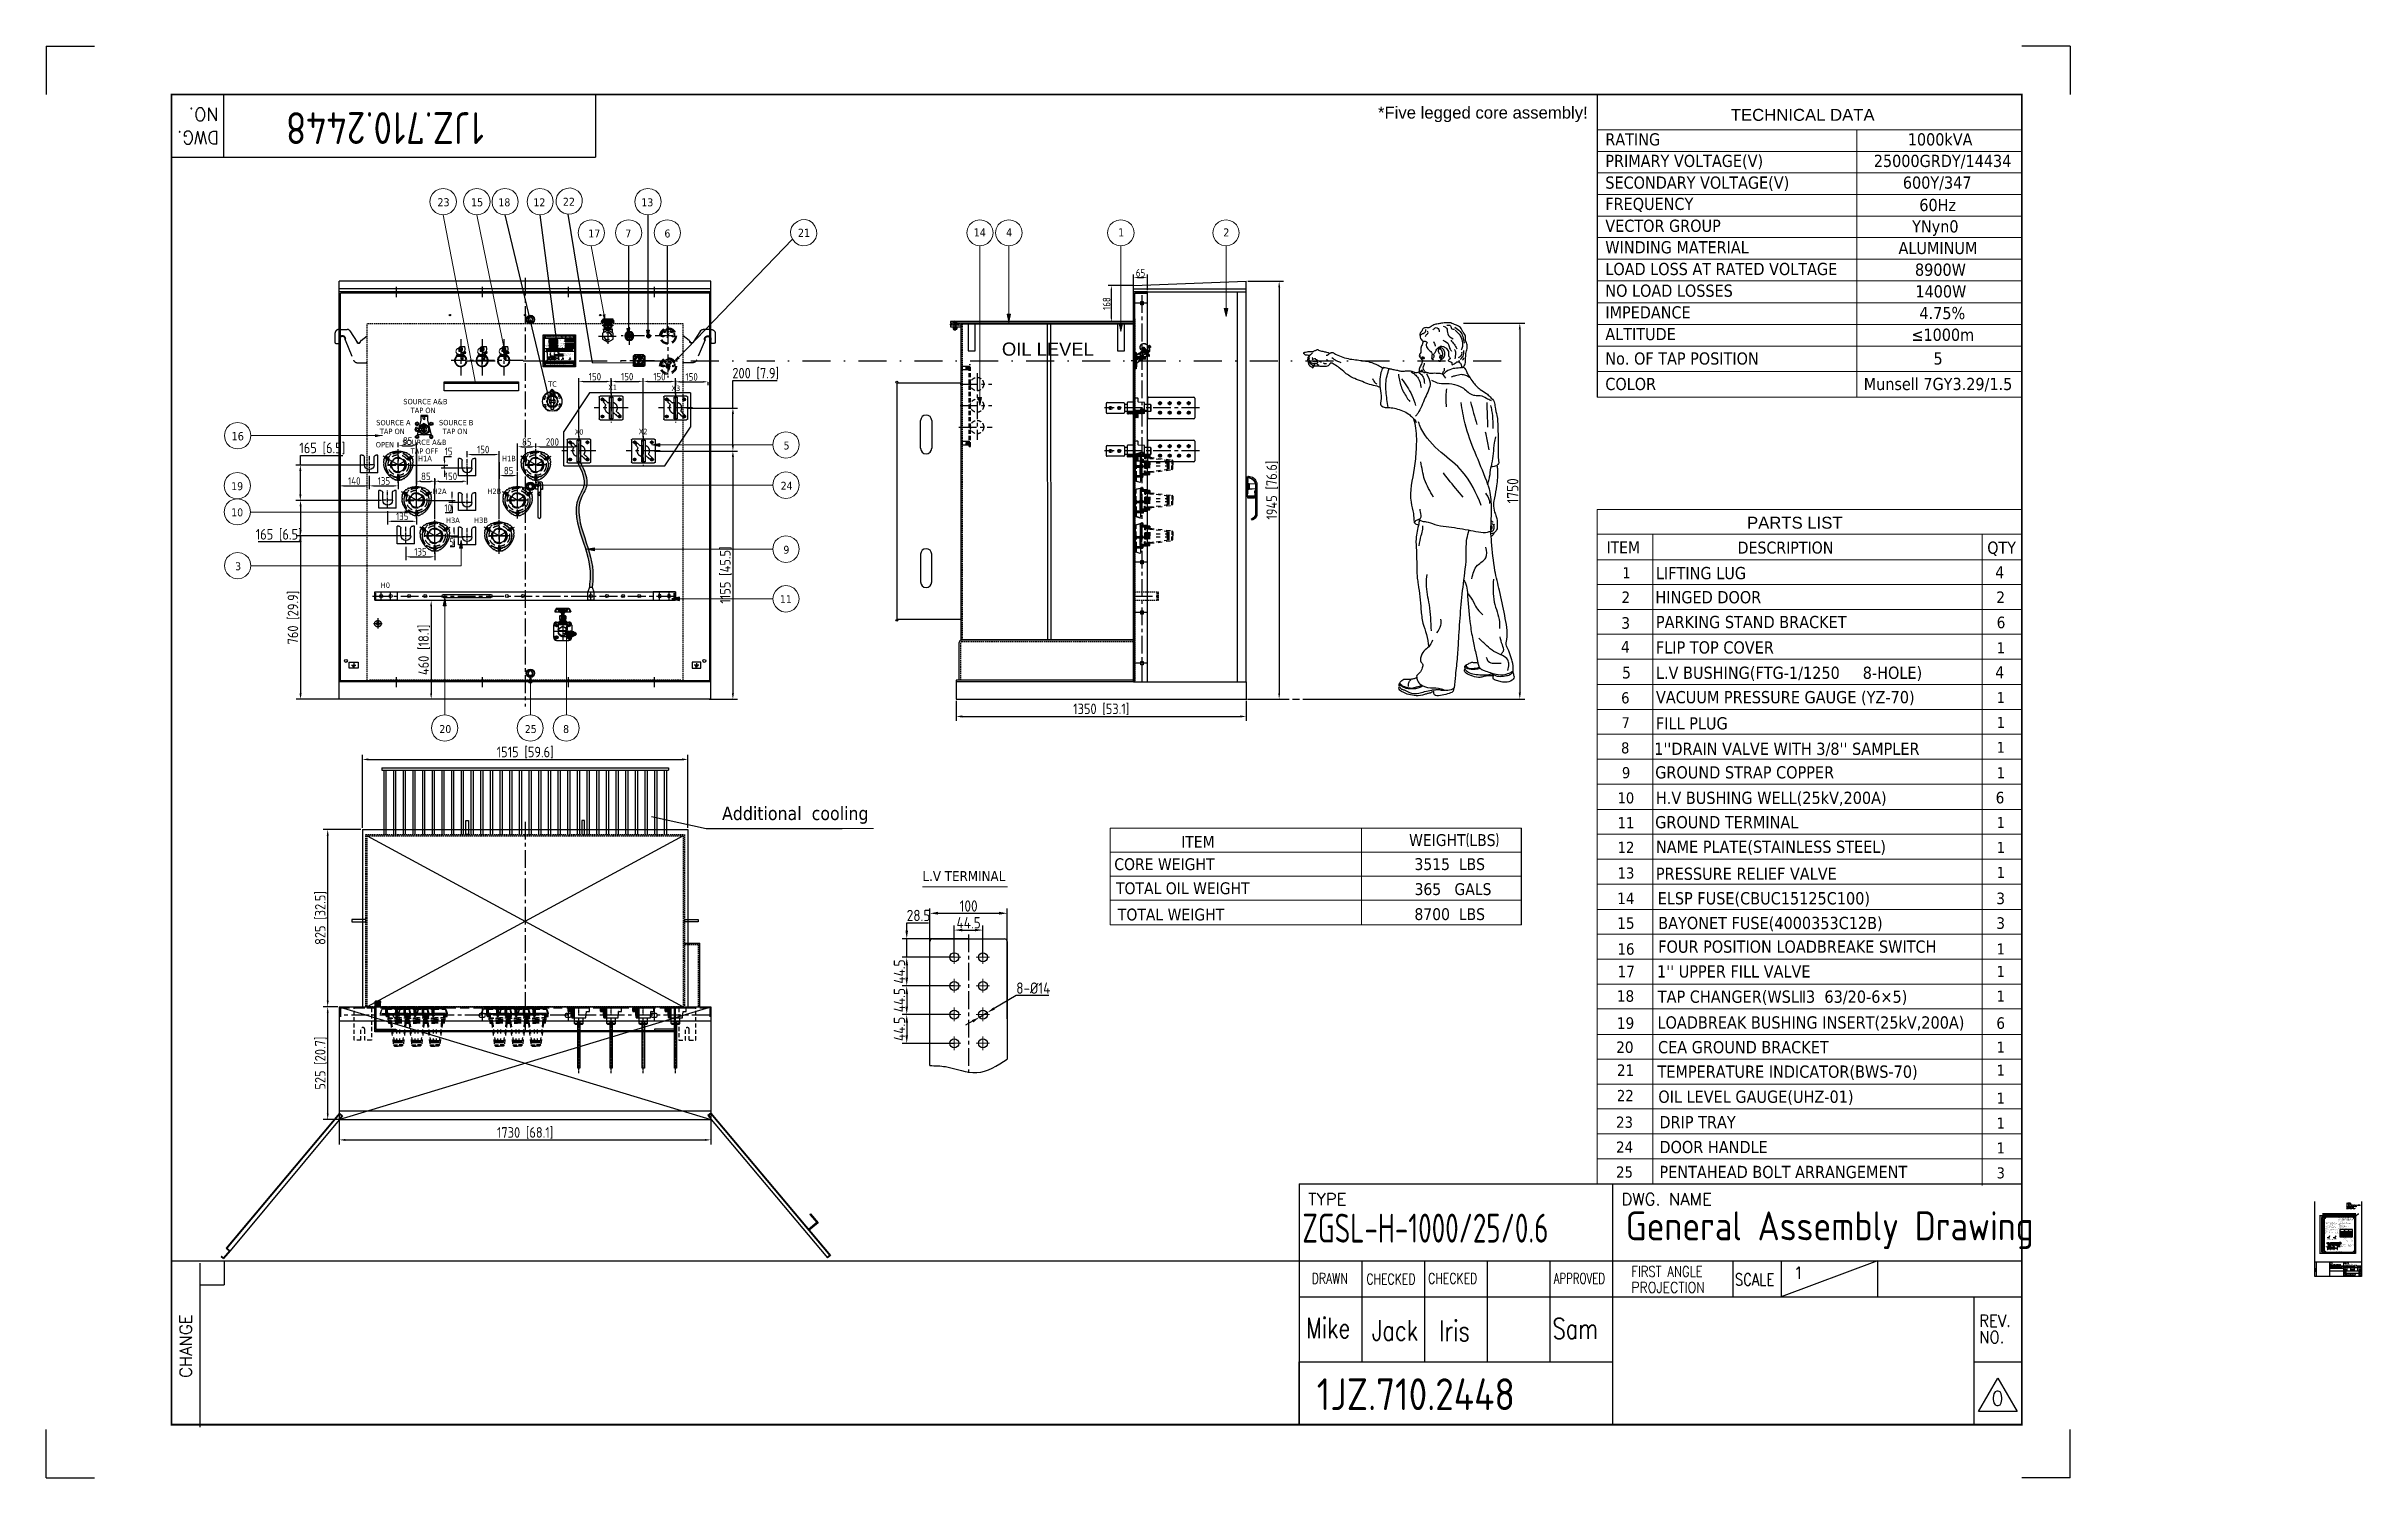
# Model space of a CAD drawing. Header units: millimetres. Extents: x 266108 to 276883, y -181835 to -175175.
import ezdxf
from ezdxf.enums import TextEntityAlignment as Align

# ---------------------------------------------------------------- set-up
doc = ezdxf.new("R2010")
doc.units = ezdxf.units.MM
doc.header["$LTSCALE"] = 13
for name, pattern in [('CENTER', [50.8, 31.75, -6.35, 6.35, -6.35]), ('CENTER2', [1.125, 0.75, -0.125, 0.125, -0.125]), ('CENTERX2', [101.6, 63.5, -12.7, 12.7, -12.7]), ('DASHDOT', [1, 0.5, -0.25, 0, -0.25]), ('DASHED', [0.75, 0.5, -0.25]), ('HIDDEN', [9.525, 6.35, -3.175]), ('点画线', [18, 12, -2, 2, -2])]:
    doc.linetypes.add(name, pattern=pattern)
doc.layers.get('0').update_dxf_attribs({"color": 1, "linetype": 'CENTER'})
for name, color, linetype in [('1', 4, 'Continuous'), ('1轮廓实线层', 7, 'Continuous'), ('2', 3, 'Continuous'), ('2细线层', 4, 'Continuous'), ('3', 6, 'HIDDEN'), ('3中心线层', 1, 'CENTER'), ('4虚线层', 6, 'DASHED'), ('5剖面线层', 2, 'Continuous'), ('6文字层', 3, 'Continuous'), ('PDF_Geometry', 7, 'Continuous'), ('PDF_几何图形', 7, 'Continuous'), ('中心线', 1, 'CENTER2'), ('图层2', 3, 'Continuous'), ('粗实线', 4, 'Continuous'), ('细实线', 2, 'Continuous'), ('虚线', 6, 'HIDDEN')]:
    doc.layers.add(name, color=color, linetype=linetype)
for name, color, linetype, lineweight in [('2细实线', 3, 'Continuous', 20), ('中心线层', 1, '点画线', 18), ('标注、文本', 3, 'Continuous', 25), ('铁心', 3, 'Continuous', 0)]:
    doc.layers.add(name, color=color, linetype=linetype, lineweight=lineweight)
doc.layers.add('paper', color=254, linetype='Continuous', plot=False)
doc.styles.add('Arial_txtstyle_2.50_0_0', font='arial.ttf')
doc.styles.add('DWG_BLOCK', font='romant.shx', dxfattribs={"width": 0.8})
doc.styles.add('Note Text (ANSI)', font='arial.ttf')
doc.styles.add('PDF Arial', font='arial.ttf')
doc.styles.add('PDF FangSong', font='')
doc.styles.add('ROMANS', font='romans.shx', dxfattribs={"bigfont": 'whgtxt.shx'})
doc.styles.get("Standard").update_dxf_attribs({"font": 'gbenor.shx', "bigfont": 'gbcbig.shx'})
doc.styles.add('Tahoma$001', font='tahoma.ttf', dxfattribs={"height": 2.159784})
doc.styles.add('Tahoma_txtstyle_28.05_0_0', font='tahoma.ttf')
doc.styles.add('Tahoma_txtstyle_28.49_0_0', font='tahoma.ttf')
doc.styles.add('Tahoma_txtstyle_28.73_0_0', font='tahoma.ttf')
doc.styles.add('Tahoma_txtstyle_28.76_0_0', font='tahoma.ttf')
doc.styles.add('Tahoma_txtstyle_28.82_0_0', font='tahoma.ttf')
doc.styles.add('Tahoma_txtstyle_28.83_0_0', font='tahoma.ttf')
doc.styles.add('Tahoma_txtstyle_28.87_0_0', font='tahoma.ttf')
doc.styles.add('Tahoma_txtstyle_28.88_0_0', font='tahoma.ttf')
doc.styles.add('Tahoma_txtstyle_28.93_0_0', font='tahoma.ttf')
doc.styles.add('Tahoma_txtstyle_30.40_0_0', font='tahoma.ttf')
doc.styles.add('Tahoma_txtstyle_30.51_0_0', font='tahoma.ttf')
doc.styles.add('Tahoma_txtstyle_37.59_0_0', font='tahoma.ttf')
doc.styles.add('Tahoma_txtstyle_38.05_0_0', font='tahoma.ttf')
doc.styles.add('Tahoma_txtstyle_38.51_0_0', font='tahoma.ttf')
doc.styles.add('宋体', font='', dxfattribs={"width": 0.6})
doc.styles.get('PDF FangSong').set_extended_font_data('FangSong')
doc.styles.get('宋体').set_extended_font_data('微软雅黑')
doc.dimstyles.new('1-15', dxfattribs={"dimscale": 10, "dimtxt": 3.5, "dimasz": 2, "dimexe": 1.5, "dimexo": 0.5, "dimgap": 0.5, "dimtad": 1, "dimtoh": 1, "dimdec": 1, "dimdsep": 46, "dimtxsty": 'Standard', "dimcen": 2.5, "dimclrd": 3, "dimclre": 3, "dimclrt": 3, "dimadec": 0, "dimazin": 2, "dimtfac": 1, "dimtdec": 1, "dimtmove": 0, "dimatfit": 2, "dimfxl": 1, "dimarcsym": 0})
doc.dimstyles.new('ISO-25', dxfattribs={"dimtxt": 2.5, "dimasz": 2.5, "dimexe": 1.25, "dimexo": 0.625, "dimtad": 1, "dimtxsty": 'Standard', "dimcen": 2.5, "dimadec": 0, "dimazin": 0, "dimtfac": 1, "dimtmove": 0, "dimatfit": 3, "dimfxl": 1, "dimarcsym": 0})
doc.dimstyles.new('英寸 1-10', dxfattribs={"dimscale": 14, "dimtxt": 3.5, "dimasz": 2, "dimexe": 1.5, "dimexo": 0.5, "dimgap": 0.5, "dimtad": 1, "dimtoh": 1, "dimdec": 1, "dimdsep": 46, "dimtxsty": 'Standard', "dimcen": 2.5, "dimclrd": 3, "dimclre": 3, "dimclrt": 3, "dimadec": 0, "dimazin": 2, "dimtfac": 1, "dimtdec": 1, "dimtmove": 0, "dimatfit": 2, "dimfxl": 1, "dimarcsym": 0})
doc.dimstyles.new('郁文书', dxfattribs={"dimscale": 15, "dimtxt": 3.5, "dimasz": 2.5, "dimexe": 1.5, "dimexo": 0, "dimgap": 0.5, "dimtad": 1, "dimtoh": 1, "dimtxsty": 'Standard', "dimcen": 2.5, "dimclrd": 3, "dimclre": 3, "dimclrt": 2, "dimadec": 0, "dimazin": 0, "dimtfac": 1, "dimtmove": 0, "dimatfit": 2, "dimfxl": 1, "dimarcsym": 0})

# ---------------------------------------------------------------- blocks, each defined once
blk = doc.blocks.new('*D12')
at = {"layer": '2', "color": 0, "linetype": 'Continuous', "lineweight": -2, "transparency": 16777216}
for p, q in [((276709, -180619), (276709, -180610)), ((276712, -180611), (276847, -180611)), ((276849, -180619), (276849, -180610))]:
    blk.add_line(p, q, dxfattribs=at)
at = {"layer": '2', "color": 0, "linetype": 'Continuous', "transparency": 16777216}
for points in [[(276712, -180611), (276712, -180612), (276709, -180611)], [(276847, -180611), (276847, -180612), (276849, -180611)]]:
    blk.add_solid(points, dxfattribs=at)
at = {"layer": 'Defpoints', "color": 0, "linetype": 'Continuous', "transparency": 16777216}
for p in [(276709, -180619), (276849, -180611), (276849, -180619)]:
    blk.add_point(p, dxfattribs=at)
at = {"layer": '2', "color": 0, "linetype": 'Continuous', "transparency": 16777216, "insert": (276779, -180609), "char_height": 2.5, "attachment_point": 5}
blk.add_mtext('140', dxfattribs=at)
blk = doc.blocks.new('*D13')
at = {"layer": '2', "color": 0, "linetype": 'Continuous', "lineweight": -2, "transparency": 16777216}
for p, q in [((276704, -180616), (276704, -180604)), ((276707, -180606), (276852, -180606)), ((276854, -180616), (276854, -180604))]:
    blk.add_line(p, q, dxfattribs=at)
at = {"layer": '2', "color": 0, "linetype": 'Continuous', "transparency": 16777216}
for points in [[(276707, -180605), (276707, -180606), (276704, -180606)], [(276852, -180605), (276852, -180606), (276854, -180606)]]:
    blk.add_solid(points, dxfattribs=at)
at = {"layer": 'Defpoints', "color": 0, "linetype": 'Continuous', "transparency": 16777216}
for p in [(276704, -180617), (276854, -180606), (276854, -180617)]:
    blk.add_point(p, dxfattribs=at)
at = {"layer": '2', "color": 0, "linetype": 'Continuous', "transparency": 16777216, "insert": (276779, -180604), "char_height": 2.5, "attachment_point": 5}
blk.add_mtext('150', dxfattribs=at)
blk = doc.blocks.new('*D14')
at = {"layer": '2', "color": 0, "linetype": 'Continuous', "lineweight": -2, "transparency": 16777216}
for p, q in [((276706, -180622), (276696, -180622)), ((276697, -180784), (276697, -180624)), ((276706, -180787), (276696, -180787))]:
    blk.add_line(p, q, dxfattribs=at)
at = {"layer": '2', "color": 0, "linetype": 'Continuous', "transparency": 16777216}
for points in [[(276696, -180624), (276697, -180624), (276697, -180622)], [(276696, -180784), (276697, -180784), (276697, -180787)]]:
    blk.add_solid(points, dxfattribs=at)
at = {"layer": 'Defpoints', "color": 0, "linetype": 'Continuous', "transparency": 16777216}
for p in [(276697, -180622), (276707, -180622), (276707, -180787)]:
    blk.add_point(p, dxfattribs=at)
at = {"layer": '2', "color": 0, "linetype": 'Continuous', "transparency": 16777216, "insert": (276695, -180704), "char_height": 2.5, "attachment_point": 5, "rotation": 90}
blk.add_mtext('165', dxfattribs=at)
blk = doc.blocks.new('*D15')
at = {"layer": '2', "color": 0, "linetype": 'Continuous', "lineweight": -2, "transparency": 16777216}
for p, q in [((276704, -180617), (276687, -180617)), ((276689, -180619), (276689, -180789)), ((276704, -180792), (276687, -180792))]:
    blk.add_line(p, q, dxfattribs=at)
at = {"layer": '2', "color": 0, "linetype": 'Continuous', "transparency": 16777216}
for points in [[(276688, -180619), (276689, -180619), (276689, -180617)], [(276688, -180789), (276689, -180789), (276689, -180792)]]:
    blk.add_solid(points, dxfattribs=at)
at = {"layer": 'Defpoints', "color": 0, "linetype": 'Continuous', "transparency": 16777216}
for p in [(276704, -180617), (276689, -180792), (276704, -180792)]:
    blk.add_point(p, dxfattribs=at)
at = {"layer": '2', "color": 0, "linetype": 'Continuous', "transparency": 16777216, "insert": (276687, -180704), "char_height": 2.5, "attachment_point": 5, "rotation": 90}
blk.add_mtext('175', dxfattribs=at)
blk = doc.blocks.new('*D16')
at = {"layer": 'Defpoints', "color": 0, "transparency": 16777216}
for p in [(276848, -180623), (276851, -180620)]:
    blk.add_point(p, dxfattribs=at)
at = {"layer": '标注、文本', "color": 3, "lineweight": -2, "transparency": 16777216}
for p, q in [((276848, -180623), (276850, -180621)), ((276851, -180620), (276866, -180607)), ((276866, -180607), (276870, -180607))]:
    blk.add_line(p, q, dxfattribs=at)
at = {"layer": '标注、文本', "color": 3, "transparency": 16777216}
for points in [[(276848, -180623), (276849, -180623), (276848, -180623)], [(276850, -180621), (276850, -180621), (276851, -180620)]]:
    blk.add_solid(points, dxfattribs=at)
at = {"layer": '标注、文本', "color": 3, "transparency": 16777216, "insert": (276868, -180606), "char_height": 1.2, "attachment_point": 5}
blk.add_mtext('4-∅4.5', dxfattribs=at)
blk = doc.blocks.new('*D43')
at = {"layer": '1', "color": 3, "lineweight": -2, "transparency": 16777216}
for p, q in [((270220, -179727), (270220, -179186)), ((270580, -179700), (270580, -179186)), ((270257, -179209), (270542, -179209))]:
    blk.add_line(p, q, dxfattribs=at)
at = {"layer": '1', "color": 3, "transparency": 16777216}
for points in [[(270257, -179202), (270257, -179215), (270220, -179209)], [(270542, -179202), (270542, -179215), (270580, -179209)]]:
    blk.add_solid(points, dxfattribs=at)
at = {"layer": 'Defpoints', "color": 0, "transparency": 16777216}
for p in [(270580, -179209), (270220, -179727), (270580, -179700)]:
    blk.add_point(p, dxfattribs=at)
at = {"layer": '1', "color": 2, "transparency": 16777216, "insert": (270400, -179175), "char_height": 52.5, "attachment_point": 5}
blk.add_mtext('100', dxfattribs=at)
blk = doc.blocks.new('*D44')
at = {"layer": '1', "color": 3, "lineweight": -2, "transparency": 16777216}
for p, q in [((270519, -179651), (270621, -179590)), ((270621, -179590), (270773, -179590)), ((270418, -179711), (270386, -179730)), ((270451, -179692), (270487, -179671))]:
    blk.add_line(p, q, dxfattribs=at)
at = {"layer": '1', "color": 3, "transparency": 16777216}
for points in [[(270415, -179706), (270422, -179717), (270451, -179692)], [(270516, -179646), (270522, -179657), (270487, -179671)]]:
    blk.add_solid(points, dxfattribs=at)
at = {"layer": 'Defpoints', "color": 0, "transparency": 16777216}
for p in [(270451, -179692), (270487, -179671)]:
    blk.add_point(p, dxfattribs=at)
at = {"layer": '1', "color": 2, "transparency": 16777216, "insert": (270701, -179557), "char_height": 52.5, "attachment_point": 5}
blk.add_mtext('8-%%C14', dxfattribs=at)
blk = doc.blocks.new('*D45')
at = {"layer": '1', "color": 3, "lineweight": -2, "transparency": 16777216}
for p, q in [((270112, -179290), (270112, -179253)), ((270112, -179253), (270214, -179253)), ((270400, -179328), (270090, -179328)), ((270112, -179413), (270112, -179328)), ((270333, -179413), (270090, -179413)), ((270112, -179451), (270112, -179488))]:
    blk.add_line(p, q, dxfattribs=at)
at = {"layer": '1', "color": 3, "transparency": 16777216}
for points in [[(270106, -179290), (270118, -179290), (270112, -179328)], [(270106, -179451), (270118, -179451), (270112, -179413)]]:
    blk.add_solid(points, dxfattribs=at)
at = {"layer": 'Defpoints', "color": 0, "transparency": 16777216}
for p in [(270112, -179328), (270400, -179328), (270333, -179413)]:
    blk.add_point(p, dxfattribs=at)
at = {"layer": '1', "color": 2, "transparency": 16777216, "insert": (270167, -179219), "char_height": 52.5, "attachment_point": 5}
blk.add_mtext('28.5', dxfattribs=at)
blk = doc.blocks.new('*D46')
at = {"layer": '1', "color": 3, "lineweight": -2, "transparency": 16777216}
for p, q in [((270333, -179413), (270333, -179265)), ((270370, -179287), (270429, -179287)), ((270466, -179413), (270466, -179265))]:
    blk.add_line(p, q, dxfattribs=at)
at = {"layer": '1', "color": 3, "transparency": 16777216}
for points in [[(270370, -179281), (270370, -179293), (270333, -179287)], [(270429, -179281), (270429, -179293), (270466, -179287)]]:
    blk.add_solid(points, dxfattribs=at)
at = {"layer": 'Defpoints', "color": 0, "transparency": 16777216}
for p in [(270466, -179287), (270333, -179413), (270466, -179413)]:
    blk.add_point(p, dxfattribs=at)
at = {"layer": '1', "color": 2, "transparency": 16777216, "insert": (270400, -179253), "char_height": 52.5, "attachment_point": 5}
blk.add_mtext('44.5', dxfattribs=at)
blk = doc.blocks.new('*D47')
at = {"layer": '1', "color": 3, "lineweight": -2, "transparency": 16777216}
for p, q in [((270333, -179413), (270090, -179413)), ((270112, -179451), (270112, -179509)), ((270333, -179547), (270090, -179547))]:
    blk.add_line(p, q, dxfattribs=at)
at = {"layer": '1', "color": 3, "transparency": 16777216}
for points in [[(270106, -179451), (270118, -179451), (270112, -179413)], [(270106, -179509), (270118, -179509), (270112, -179547)]]:
    blk.add_solid(points, dxfattribs=at)
at = {"layer": 'Defpoints', "color": 0, "transparency": 16777216}
for p in [(270333, -179413), (270112, -179547), (270333, -179547)]:
    blk.add_point(p, dxfattribs=at)
at = {"layer": '1', "color": 2, "transparency": 16777216, "insert": (270078, -179480), "char_height": 52.5, "attachment_point": 5, "rotation": 90}
blk.add_mtext('44.5', dxfattribs=at)
blk = doc.blocks.new('*D48')
at = {"layer": '1', "color": 3, "lineweight": -2, "transparency": 16777216}
for p, q in [((270333, -179547), (270090, -179547)), ((270112, -179584), (270112, -179643)), ((270333, -179680), (270090, -179680))]:
    blk.add_line(p, q, dxfattribs=at)
at = {"layer": '1', "color": 3, "transparency": 16777216}
for points in [[(270106, -179584), (270118, -179584), (270112, -179547)], [(270106, -179643), (270118, -179643), (270112, -179680)]]:
    blk.add_solid(points, dxfattribs=at)
at = {"layer": 'Defpoints', "color": 0, "transparency": 16777216}
for p in [(270333, -179547), (270112, -179680), (270333, -179680)]:
    blk.add_point(p, dxfattribs=at)
at = {"layer": '1', "color": 2, "transparency": 16777216, "insert": (270078, -179613), "char_height": 52.5, "attachment_point": 5, "rotation": 90}
blk.add_mtext('44.5', dxfattribs=at)
blk = doc.blocks.new('*D49')
at = {"layer": '1', "color": 3, "lineweight": -2, "transparency": 16777216}
for p, q in [((270333, -179680), (270090, -179680)), ((270112, -179718), (270112, -179776)), ((270333, -179814), (270090, -179814))]:
    blk.add_line(p, q, dxfattribs=at)
at = {"layer": '1', "color": 3, "transparency": 16777216}
for points in [[(270106, -179718), (270118, -179718), (270112, -179680)], [(270106, -179776), (270118, -179776), (270112, -179814)]]:
    blk.add_solid(points, dxfattribs=at)
at = {"layer": 'Defpoints', "color": 0, "transparency": 16777216}
for p in [(270333, -179680), (270112, -179814), (270333, -179814)]:
    blk.add_point(p, dxfattribs=at)
at = {"layer": '1', "color": 2, "transparency": 16777216, "insert": (270078, -179747), "char_height": 52.5, "attachment_point": 5, "rotation": 90}
blk.add_mtext('44.5', dxfattribs=at)
blk = doc.blocks.new('A$C58981FD2')
at = {"layer": '1', "color": 1, "linetype": 'CENTERX2', "lineweight": -3, "ltscale": 0.1}
blk.add_line((0, 20), (110, 20), dxfattribs=at)
at = {"layer": '4虚线层'}
for p, q in [((0, 40), (110, 40)), ((104, 0), (104, 40)), ((110, 0), (110, 40)), ((0, 0), (110, 0))]:
    blk.add_line(p, q, dxfattribs=at)
blk = doc.blocks.new('888')
at = {"layer": '2细线层'}
for centre in [(1092, 2376), (1195, 2376), (1144, 2288)]:
    blk.add_circle(centre, 5, dxfattribs=at)
at = {"layer": '3中心线层', "ltscale": 0.1}
for p, q in [((1144, 2347), (1073, 2387)), ((1144, 2263), (1144, 2420)), ((1144, 2347), (1214, 2387))]:
    blk.add_line(p, q, dxfattribs=at)
at = {"layer": '3中心线层', "color": 1}
blk.add_line((1099, 2347), (1192, 2347), dxfattribs=at)
at = {"layer": '3中心线层', "ltscale": 0.1}
blk.add_circle((1144, 2347), 59, dxfattribs=at)
at = {"layer": '标注、文本'}
for centre in [(1092, 2376), (1195, 2376), (1144, 2288)]:
    blk.add_arc(centre, 5.5, 242.6715, 150, dxfattribs=at)
at = {"layer": '粗实线'}
blk.add_circle((1144, 2347), 32.5, dxfattribs=at)
blk = doc.blocks.new('0.020')
at = {"layer": '中心线', "ltscale": 2}
for p, q in [((13589, 16536), (13634, 16536)), ((13611, 16499), (13611, 16581))]:
    blk.add_line(p, q, dxfattribs=at)
at = {"layer": '粗实线', "lineweight": 30}
for p, q in [((13571, 16499), (13571, 16581)), ((13571, 16581), (13579, 16581)), ((13571, 16499), (13652, 16499)), ((13589, 16536), (13589, 16571)), ((13634, 16536), (13634, 16571)), ((13644, 16581), (13652, 16581)), ((13652, 16499), (13652, 16581))]:
    blk.add_line(p, q, dxfattribs=at)
for centre, radius, start, end in [((13579, 16571), 10, 0, 90), ((13611, 16536), 22.5, 180, 0), ((13644, 16571), 10, 90, 180)]:
    blk.add_arc(centre, radius, start, end, dxfattribs=at)
blk = doc.blocks.new('A$C03F92070')
at = {"layer": '4虚线层', "ltscale": 5}
for p, q in [((68, 40), (68, 116)), ((16, 95), (11, 98)), ((16, 108), (22, 104)), ((23, 71), (112, 71)), ((62, 9), (62, 15)), ((73, 15), (73, 9)), ((114, 104), (119, 108)), ((125, 98), (119, 95))]:
    blk.add_line(p, q, dxfattribs=at)
for radius in [57.5, 48, 36, 32.5]:
    blk.add_circle((68, 71), radius, dxfattribs=at)
at = {"layer": '4虚线层', "ltscale": 5, "extrusion": (0, 0, -1)}
for centre, radius, start, end in [((-68, 71), 71.5, 20.9645, 39.0355), ((-69, 46), 90, 51.0831, 52.2343), ((-69, 46), 90, 55.4521, 61.3818), ((-69, 46), 90, 64.9245, 71.0219), ((-62, 65), 70, 71.0219, 87.9453), ((-68, -88), 224, 87.9453, 92.0547), ((-73, 65), 70, 92.0547, 108.9781), ((-67, 46), 90, 108.9781, 115.0755), ((-67, 46), 90, 118.6182, 124.5479), ((-67, 46), 90, 127.7657, 128.9169), ((-68, 71), 71.5, 140.9645, 159.0355), ((-90, 83), 90, 358.6182, 4.5479), ((-90, 83), 90, 349.4672, 355.0755), ((-90, 83), 90, 7.7657, 8.9169), ((-70, 79), 70, 331.9245, 349.4672), ((-206, 152), 224, 327.6503, 331.9245), ((-76, 70), 70, 310.1708, 327.6503), ((-89, 85), 90, 304.9245, 310.1708), ((-89, 85), 90, 295.4521, 301.3818), ((-89, 85), 90, 291.0831, 292.2343), ((-68, 71), 71.5, 260.9645, 279.0355), ((-47, 85), 90, 247.7657, 248.9169), ((-47, 85), 90, 238.6182, 244.5479), ((-47, 85), 90, 233.0262, 235.0755), ((-59, 69), 70, 212.3568, 233.0262), ((71, 151), 224, 207.2178, 212.3568), ((-66, 81), 70, 186.6023, 207.2178), ((-46, 83), 90, 171.0831, 172.2343), ((-46, 83), 90, 175.4521, 181.3818), ((-46, 83), 90, 184.9245, 186.6023)]:
    blk.add_arc(centre, radius, start, end, dxfattribs=at)
at = {"layer": '4虚线层', "ltscale": 5}
for centre, start, end in [((14, 103), 60, 240), ((122, 103), 300, 120), ((19, 100), 240, 60), ((68, 15), 0, 180), ((68, 9), 180, 0), ((116, 100), 120, 300)]:
    blk.add_arc(centre, 5.5, start, end, dxfattribs=at)
for points, knots in [([(15, 118), (15, 118), (14, 118), (14, 118), (14, 118), (14, 118), (14, 118)], [0, 0, 0, 0, 0.251749, 0.501948, 0.751171, 1, 1, 1, 1]), ([(14, 118), (14, 118), (14, 118), (14, 118), (14, 118), (14, 118), (14, 118)], [0, 0, 0, 0, 0.251777, 0.501943, 0.751136, 1, 1, 1, 1]), ([(14, 118), (14, 118), (14, 118), (14, 118), (14, 118), (14, 118), (14, 118)], [0, 0, 0, 0, 0.272943, 0.542517, 0.809704, 1, 1, 1, 1]), ([(16, 119), (16, 119), (16, 119), (15, 119), (15, 119), (15, 119), (15, 119), (15, 119), (15, 118), (15, 118), (15, 118), (15, 118)], [0, 0, 0, 0, 0.114473, 0.22719, 0.338528, 0.448878, 0.558641, 0.668227, 0.778044, 0.888502, 1, 1, 1, 1]), ([(18, 121), (18, 121), (18, 121), (18, 120), (17, 120), (17, 120), (17, 120), (16, 120), (16, 119), (16, 119), (16, 119)], [0, 0, 0, 0, 0.026865, 0.187364, 0.351072, 0.511786, 0.674931, 0.783277, 0.891149, 1, 1, 1, 1]), ([(31, 128), (31, 128), (31, 128), (31, 128), (31, 128), (31, 128), (30, 128), (30, 128), (30, 128), (30, 128), (30, 127), (29, 127), (29, 127), (29, 127), (28, 127), (28, 127), (28, 127), (27, 126), (27, 126), (27, 126), (27, 126), (26, 126), (26, 126), (26, 126), (26, 126), (26, 125), (26, 125), (26, 125), (26, 125), (26, 125), (26, 125), (26, 125)], [0, 0, 0, 0, 0.043819, 0.043819, 0.119878, 0.119878, 0.195937, 0.195937, 0.271996, 0.271996, 0.348055, 0.348055, 0.424114, 0.424114, 0.500173, 0.500173, 0.576231, 0.576231, 0.65229, 0.65229, 0.728349, 0.728349, 0.804408, 0.804408, 0.880467, 0.880467, 0.956526, 0.956526, 0.994556, 0.994556, 1, 1, 1, 1]), ([(31, 128), (31, 128), (31, 128), (30, 128), (30, 128), (30, 128), (30, 128), (30, 127), (30, 127), (30, 127), (30, 127), (30, 127), (30, 127), (29, 126), (29, 126), (29, 126), (29, 126), (28, 126), (28, 126), (28, 126), (27, 126), (27, 126), (27, 126), (27, 126), (26, 126), (26, 126), (26, 126), (26, 125)], [0, 0, 0, 0, 0.0625, 0.0625, 0.125, 0.125, 0.1875, 0.1875, 0.25, 0.25, 0.3125, 0.3125, 0.375, 0.375, 0.4375, 0.4375, 0.5, 0.5, 0.625, 0.625, 0.75, 0.75, 0.8125, 0.8125, 0.875, 0.875, 1, 1, 1, 1]), ([(110, 125), (110, 125), (110, 125), (110, 125), (110, 125), (110, 125), (110, 125), (110, 126), (110, 126), (109, 126), (109, 126), (109, 126), (109, 126), (108, 126), (108, 126), (108, 127), (108, 127), (107, 127), (107, 127), (107, 127), (107, 127), (106, 127), (106, 128), (106, 128), (106, 128), (105, 128), (105, 128), (105, 128), (105, 128), (105, 128), (105, 128), (105, 128), (105, 128), (105, 128)], [0, 0, 0, 0, 0.005743, 0.005743, 0.043766, 0.043766, 0.119813, 0.119813, 0.195859, 0.195859, 0.271906, 0.271906, 0.347952, 0.347952, 0.423999, 0.423999, 0.500046, 0.500046, 0.576092, 0.576092, 0.652139, 0.652139, 0.728185, 0.728185, 0.804232, 0.804232, 0.880279, 0.880279, 0.956325, 0.956325, 0.994349, 0.994349, 1, 1, 1, 1]), ([(110, 125), (110, 126), (110, 126), (110, 126), (110, 126), (109, 126), (109, 126), (108, 126), (108, 126), (108, 126), (107, 126), (107, 126), (107, 126), (107, 126), (106, 126), (106, 127), (106, 127), (106, 127), (106, 127), (106, 127), (106, 127), (105, 128), (105, 128), (105, 128), (105, 128), (105, 128), (105, 128), (105, 128)], [0, 0, 0, 0, 0.0625, 0.0625, 0.125, 0.125, 0.25, 0.25, 0.375, 0.375, 0.5, 0.5, 0.5625, 0.5625, 0.625, 0.625, 0.6875, 0.6875, 0.75, 0.75, 0.8125, 0.8125, 0.875, 0.875, 0.9375, 0.9375, 1, 1, 1, 1]), ([(120, 119), (120, 119), (120, 119), (120, 119), (120, 119), (119, 120), (119, 120), (119, 120), (119, 120), (118, 120), (118, 120), (118, 121), (118, 121), (118, 121)], [0, 0, 0, 0, 0.05466, 0.108896, 0.162888, 0.216817, 0.270864, 0.325211, 0.488741, 0.649833, 0.813717, 0.974388, 1, 1, 1, 1]), ([(121, 118), (121, 118), (121, 118), (121, 118), (121, 119), (121, 119), (121, 119), (120, 119), (120, 119), (120, 119), (120, 119), (120, 119)], [0, 0, 0, 0, 0.111498, 0.221956, 0.331773, 0.441359, 0.551122, 0.661472, 0.77281, 0.885527, 1, 1, 1, 1]), ([(121, 118), (121, 118), (121, 118), (121, 118), (121, 118), (121, 118), (121, 118)], [0, 0, 0, 0, 0.248829, 0.498052, 0.748251, 1, 1, 1, 1]), ([(122, 118), (122, 118), (122, 118), (122, 118), (122, 118), (122, 118), (121, 118)], [0, 0, 0, 0, 0.248864, 0.498057, 0.748223, 1, 1, 1, 1]), ([(122, 118), (122, 118), (122, 118), (122, 118), (122, 118), (122, 118), (122, 118)], [0, 0, 0, 0, 0.190293, 0.457482, 0.727057, 1, 1, 1, 1]), ([(1, 93), (1, 93), (0, 93), (0, 92), (0, 92), (0, 92), (0, 92), (0, 92), (0, 91), (0, 91), (0, 91), (0, 90), (0, 90), (0, 90)], [0, 0, 0, 0, 0.05466, 0.108897, 0.162889, 0.216817, 0.270864, 0.325211, 0.488741, 0.649833, 0.813717, 0.974388, 1, 1, 1, 1]), ([(0, 81), (0, 81), (0, 81), (0, 81), (0, 81), (0, 81), (0, 81), (0, 81), (0, 81), (0, 80), (0, 80), (0, 80), (0, 80), (0, 79), (0, 79), (0, 79), (0, 78), (0, 78), (0, 78), (0, 77), (0, 77), (0, 77), (0, 76), (0, 76), (0, 76), (0, 76), (0, 76), (0, 75), (0, 75), (0, 75), (0, 75), (0, 75), (0, 75), (0, 75)], [0, 0, 0, 0, 0.005743, 0.005743, 0.043766, 0.043766, 0.119813, 0.119813, 0.195859, 0.195859, 0.271906, 0.271906, 0.347952, 0.347952, 0.423999, 0.423999, 0.500046, 0.500046, 0.576092, 0.576092, 0.652139, 0.652139, 0.728185, 0.728185, 0.804232, 0.804232, 0.880279, 0.880279, 0.956325, 0.956325, 0.994349, 0.994349, 1, 1, 1, 1]), ([(0, 81), (0, 81), (0, 81), (0, 81), (0, 81), (0, 80), (0, 80), (0, 79), (1, 79), (1, 79), (1, 78), (1, 78), (1, 78), (1, 78), (1, 77), (1, 77), (1, 77), (1, 77), (1, 77), (1, 76), (1, 76), (1, 76), (0, 76), (0, 76), (0, 76), (0, 76), (0, 75), (0, 75)], [0, 0, 0, 0, 0.0625, 0.0625, 0.125, 0.125, 0.25, 0.25, 0.375, 0.375, 0.5, 0.5, 0.5625, 0.5625, 0.625, 0.625, 0.6875, 0.6875, 0.75, 0.75, 0.8125, 0.8125, 0.875, 0.875, 0.9375, 0.9375, 1, 1, 1, 1]), ([(1, 95), (1, 95), (1, 95), (1, 94), (1, 94), (1, 94), (1, 94)], [0, 0, 0, 0, 0.248829, 0.498052, 0.748251, 1, 1, 1, 1]), ([(1, 95), (1, 95), (1, 95), (1, 95), (1, 95), (1, 95), (1, 95)], [0, 0, 0, 0, 0.190297, 0.457484, 0.727058, 1, 1, 1, 1]), ([(1, 94), (1, 94), (1, 94), (1, 94), (1, 94), (1, 94), (1, 93), (1, 93), (1, 93), (1, 93), (1, 93), (1, 93)], [0, 0, 0, 0, 0.111498, 0.221956, 0.331773, 0.441359, 0.551122, 0.661472, 0.77281, 0.885527, 1, 1, 1, 1]), ([(37, 11), (37, 11), (37, 11), (37, 11), (37, 11), (38, 11), (38, 11), (38, 11), (38, 11), (38, 10), (39, 10), (39, 10), (39, 10), (39, 10), (40, 10), (40, 9), (40, 9), (41, 9), (41, 9), (41, 9), (41, 9), (42, 8), (42, 8), (42, 8), (42, 8), (42, 8), (42, 8), (42, 8), (42, 8), (42, 8), (42, 8), (42, 8)], [0, 0, 0, 0, 0.043819, 0.043819, 0.119878, 0.119878, 0.195937, 0.195937, 0.271996, 0.271996, 0.348055, 0.348055, 0.424114, 0.424114, 0.500173, 0.500173, 0.576231, 0.576231, 0.65229, 0.65229, 0.728349, 0.728349, 0.804408, 0.804408, 0.880467, 0.880467, 0.956526, 0.956526, 0.994556, 0.994556, 1, 1, 1, 1]), ([(37, 11), (38, 11), (38, 11), (38, 11), (38, 11), (38, 11), (38, 11), (38, 11), (38, 11), (39, 11), (39, 11), (39, 11), (39, 11), (40, 11), (40, 11), (40, 10), (40, 10), (40, 10), (41, 10), (41, 9), (41, 9), (41, 9), (41, 9), (42, 9), (42, 8), (42, 8), (42, 8), (42, 8)], [0, 0, 0, 0, 0.0625, 0.0625, 0.125, 0.125, 0.1875, 0.1875, 0.25, 0.25, 0.3125, 0.3125, 0.375, 0.375, 0.4375, 0.4375, 0.5, 0.5, 0.625, 0.625, 0.75, 0.75, 0.8125, 0.8125, 0.875, 0.875, 1, 1, 1, 1]), ([(50, 4), (50, 4), (50, 4), (51, 3), (51, 3), (51, 3), (52, 3), (52, 3), (52, 3), (53, 3), (53, 3)], [0, 0, 0, 0, 0.026866, 0.187364, 0.351073, 0.511786, 0.674931, 0.783277, 0.891149, 1, 1, 1, 1]), ([(53, 3), (53, 3), (53, 2), (53, 2), (53, 2), (53, 2), (53, 2), (54, 2), (54, 2), (54, 2), (54, 2), (54, 2)], [0, 0, 0, 0, 0.114473, 0.22719, 0.338528, 0.448878, 0.558641, 0.668227, 0.778044, 0.888502, 1, 1, 1, 1]), ([(54, 2), (54, 2), (54, 2), (54, 2), (54, 2), (54, 2), (54, 2)], [0, 0, 0, 0, 0.251749, 0.501948, 0.751171, 1, 1, 1, 1]), ([(54, 2), (54, 2), (54, 2), (55, 2), (55, 2), (55, 2), (55, 2)], [0, 0, 0, 0, 0.251777, 0.501943, 0.751136, 1, 1, 1, 1]), ([(55, 2), (55, 2), (55, 2), (55, 2), (55, 2), (55, 2), (55, 2)], [0, 0, 0, 0, 0.272943, 0.542518, 0.809705, 1, 1, 1, 1]), ([(81, 2), (81, 2), (81, 2), (82, 2), (82, 2), (82, 2), (82, 2)], [0, 0, 0, 0, 0.248829, 0.498052, 0.748251, 1, 1, 1, 1]), ([(81, 2), (81, 2), (81, 2), (81, 2), (81, 2), (81, 2), (81, 2)], [0, 0, 0, 0, 0.248864, 0.498057, 0.748223, 1, 1, 1, 1]), ([(81, 2), (81, 2), (81, 2), (81, 2), (81, 2), (81, 2), (81, 2)], [0, 0, 0, 0, 0.190295, 0.457482, 0.727057, 1, 1, 1, 1]), ([(82, 2), (82, 2), (82, 2), (82, 2), (82, 2), (82, 2), (82, 2), (83, 2), (83, 2), (83, 2), (83, 3), (83, 3)], [0, 0, 0, 0, 0.111498, 0.221956, 0.331773, 0.441359, 0.551122, 0.661472, 0.77281, 0.885527, 1, 1, 1, 1]), ([(83, 3), (83, 3), (83, 3), (83, 3), (84, 3), (84, 3), (84, 3), (84, 3), (84, 3), (85, 3), (85, 3), (85, 4), (85, 4), (85, 4)], [0, 0, 0, 0, 0.05466, 0.108897, 0.162889, 0.216817, 0.270864, 0.325211, 0.488741, 0.649834, 0.813718, 0.974389, 1, 1, 1, 1]), ([(93, 8), (93, 8), (93, 8), (93, 8), (93, 8), (93, 8), (94, 8), (94, 8), (94, 8), (94, 8), (94, 8), (95, 9), (95, 9), (95, 9), (95, 9), (96, 9), (96, 9), (96, 10), (96, 10), (97, 10), (97, 10), (97, 10), (97, 10), (98, 11), (98, 11), (98, 11), (98, 11), (98, 11), (98, 11), (98, 11), (98, 11), (98, 11), (98, 11), (98, 11)], [0, 0, 0, 0, 0.005743, 0.005743, 0.043766, 0.043766, 0.119813, 0.119813, 0.195859, 0.195859, 0.271906, 0.271906, 0.347952, 0.347952, 0.423999, 0.423999, 0.500046, 0.500046, 0.576092, 0.576092, 0.652139, 0.652139, 0.728185, 0.728185, 0.804232, 0.804232, 0.880279, 0.880279, 0.956325, 0.956325, 0.994349, 0.994349, 1, 1, 1, 1]), ([(94, 8), (94, 8), (94, 8), (94, 8), (94, 8), (94, 9), (94, 9), (95, 9), (95, 9), (95, 10), (95, 10), (96, 10), (96, 10), (96, 11), (96, 11), (96, 11), (97, 11), (97, 11), (97, 11), (97, 11), (97, 11), (98, 11), (98, 11), (98, 11), (98, 11), (98, 11), (98, 11), (98, 11)], [0, 0, 0, 0, 0.0625, 0.0625, 0.125, 0.125, 0.25, 0.25, 0.375, 0.375, 0.5, 0.5, 0.5625, 0.5625, 0.625, 0.625, 0.6875, 0.6875, 0.75, 0.75, 0.8125, 0.8125, 0.875, 0.875, 0.9375, 0.9375, 1, 1, 1, 1]), ([(135, 95), (135, 95), (135, 95), (135, 95), (135, 95), (135, 95), (135, 95)], [0, 0, 0, 0, 0.272943, 0.542517, 0.809704, 1, 1, 1, 1]), ([(135, 95), (135, 95), (135, 95), (135, 95), (135, 95), (135, 95), (135, 95)], [0, 0, 0, 0, 0.251777, 0.501943, 0.751136, 1, 1, 1, 1]), ([(135, 94), (135, 94), (135, 94), (135, 94), (135, 95), (135, 95), (135, 95)], [0, 0, 0, 0, 0.251749, 0.501948, 0.751171, 1, 1, 1, 1]), ([(135, 93), (135, 93), (135, 93), (135, 93), (135, 93), (135, 93), (135, 94), (135, 94), (135, 94), (135, 94), (135, 94), (135, 94)], [0, 0, 0, 0, 0.114473, 0.22719, 0.338528, 0.448878, 0.558641, 0.668227, 0.778044, 0.888502, 1, 1, 1, 1]), ([(135, 90), (135, 90), (135, 90), (135, 91), (135, 91), (135, 91), (135, 92), (135, 92), (135, 92), (135, 93), (135, 93)], [0, 0, 0, 0, 0.026865, 0.187364, 0.351073, 0.511786, 0.674931, 0.783277, 0.891149, 1, 1, 1, 1]), ([(135, 75), (135, 75), (135, 75), (135, 75), (135, 75), (135, 76), (135, 76), (135, 76), (135, 76), (135, 77), (135, 77), (136, 77), (136, 77), (136, 78), (136, 78), (136, 78), (136, 79), (136, 79), (136, 79), (136, 80), (136, 80), (136, 80), (136, 80), (136, 81), (136, 81), (136, 81), (136, 81), (136, 81), (136, 81), (136, 81), (136, 81), (136, 81)], [0, 0, 0, 0, 0.043819, 0.043819, 0.119878, 0.119878, 0.195937, 0.195937, 0.271996, 0.271996, 0.348055, 0.348055, 0.424114, 0.424114, 0.500173, 0.500173, 0.576232, 0.576232, 0.65229, 0.65229, 0.728349, 0.728349, 0.804408, 0.804408, 0.880467, 0.880467, 0.956526, 0.956526, 0.994556, 0.994556, 1, 1, 1, 1]), ([(135, 75), (135, 75), (135, 76), (135, 76), (135, 76), (135, 76), (135, 76), (135, 76), (135, 76), (135, 77), (135, 77), (135, 77), (135, 77), (135, 77), (135, 78), (135, 78), (135, 78), (135, 78), (135, 79), (135, 79), (135, 79), (135, 80), (135, 80), (135, 80), (136, 80), (136, 81), (136, 81), (136, 81)], [0, 0, 0, 0, 0.0625, 0.0625, 0.125, 0.125, 0.1875, 0.1875, 0.25, 0.25, 0.3125, 0.3125, 0.375, 0.375, 0.4375, 0.4375, 0.5, 0.5, 0.625, 0.625, 0.75, 0.75, 0.8125, 0.8125, 0.875, 0.875, 1, 1, 1, 1])]:
    blk.add_open_spline(points, degree=3, knots=knots, dxfattribs=at)
blk.add_open_spline([(1, 95), (1, 95), (1, 95), (1, 95)], degree=3, dxfattribs=at)
blk = doc.blocks.new('*D71')
at = {"layer": 'Defpoints', "color": 0, "transparency": 16777216}
for p in [(267786, -177123), (267961, -177138), (268049, -177138)]:
    blk.add_point(p, dxfattribs=at)
at = {"layer": '标注、文本', "color": 3, "lineweight": -2, "transparency": 16777216}
for p, q in [((267791, -177123), (267976, -177123)), ((268044, -177138), (267946, -177138)), ((267961, -177103), (267961, -177083)), ((267961, -177083), (267994, -177083)), ((267961, -177138), (267961, -177123)), ((267961, -177158), (267961, -177178))]:
    blk.add_line(p, q, dxfattribs=at)
at = {"layer": '标注、文本', "color": 3, "transparency": 16777216}
for points in [[(267958, -177103), (267965, -177103), (267961, -177123)], [(267958, -177158), (267965, -177158), (267961, -177138)]]:
    blk.add_solid(points, dxfattribs=at)
at = {"layer": '标注、文本', "color": 3, "transparency": 16777216, "insert": (267980, -177060), "char_height": 35, "attachment_point": 5}
blk.add_mtext('15', dxfattribs=at)
blk = doc.blocks.new('*D72')
at = {"layer": 'Defpoints', "color": 0, "transparency": 16777216}
for p in [(267873, -177288), (267996, -177298), (268050, -177298)]:
    blk.add_point(p, dxfattribs=at)
at = {"layer": '标注、文本', "color": 3, "lineweight": -2, "transparency": 16777216}
for p, q in [((267996, -177268), (267996, -177248)), ((267878, -177288), (268011, -177288)), ((267996, -177345), (267964, -177345)), ((268045, -177298), (267981, -177298)), ((267996, -177288), (267996, -177298)), ((267996, -177318), (267996, -177345))]:
    blk.add_line(p, q, dxfattribs=at)
at = {"layer": '标注、文本', "color": 3, "transparency": 16777216}
for points in [[(267992, -177268), (267999, -177268), (267996, -177288)], [(267992, -177318), (267999, -177318), (267996, -177298)]]:
    blk.add_solid(points, dxfattribs=at)
at = {"layer": '标注、文本', "color": 3, "transparency": 16777216, "insert": (267978, -177323), "char_height": 35, "attachment_point": 5}
blk.add_mtext('10', dxfattribs=at)
blk = doc.blocks.new('*D73')
at = {"layer": 'Defpoints', "color": 0, "transparency": 16777216}
for p in [(267960, -177453), (268006, -177458), (268055, -177458)]:
    blk.add_point(p, dxfattribs=at)
at = {"layer": '标注、文本', "color": 3, "lineweight": -2, "transparency": 16777216}
for p, q in [((267965, -177453), (268021, -177453)), ((268050, -177458), (267991, -177458)), ((268006, -177433), (268006, -177413)), ((268006, -177453), (268006, -177458)), ((268006, -177504), (267988, -177504)), ((268006, -177478), (268006, -177504))]:
    blk.add_line(p, q, dxfattribs=at)
at = {"layer": '标注、文本', "color": 3, "transparency": 16777216}
for points in [[(268002, -177433), (268009, -177433), (268006, -177453)], [(268002, -177478), (268009, -177478), (268006, -177458)]]:
    blk.add_solid(points, dxfattribs=at)
at = {"layer": '标注、文本', "color": 3, "transparency": 16777216, "insert": (267994, -177482), "char_height": 35, "attachment_point": 5}
blk.add_mtext('5', dxfattribs=at)
blk = doc.blocks.new('1.03')
at = {"layer": '虚线'}
for p, q in [((3402, 19085), (3402, 19045)), ((3422, 19105), (3459, 19105)), ((3471, 19098), (3505, 19046)), ((3524, 19053), (3552, 19075)), ((3407, 19040), (3417, 19040)), ((3422, 19045), (3425, 19056)), ((3449, 19056), (3489, 18962)), ((3507, 18950), (3547, 18950))]:
    blk.add_line(p, q, dxfattribs=at)
for centre, radius, start, end in [((3422, 19085), 20, 90.054, 180.054), ((3437, 19060), 15, 333.1721, 209.7607), ((3459, 19090), 15, 32.9123, 90.054), ((3407, 19045), 5, 180.054, 270.054), ((3417, 19045), 5, 270.054, 0.054), ((3437, 19060), 12.5, 343.7938, 196.2874), ((3512, 19050), 9.24, 178.4593, 1.6487), ((3512, 19050), 8, 206.5132, 332.3392), ((3529, 19045), 10, 120.0506, 172.7033), ((3507, 18970), 20, 202.8444, 270.054), ((3547, 18955), 5, 270.054, 0.054)]:
    blk.add_arc(centre, radius, start, end, dxfattribs=at)
blk = doc.blocks.new('A$C08576B93')
at = {"layer": '1', "color": 1, "linetype": 'CENTERX2', "lineweight": -3, "ltscale": 0.1}
for p, q in [((30, 0), (30, 40)), ((74, 0), (74, 40))]:
    blk.add_line(p, q, dxfattribs=at)
at = {"layer": '4虚线层', "ltscale": 5}
blk.add_line((6, 0), (6, 40), dxfattribs=at)
at = {"layer": '粗实线', "lineweight": 30}
for p, q in [((0, 40), (104, 40)), ((0, 0), (0, 40)), ((104, 0), (0, 0)), ((104, 40), (104, 0))]:
    blk.add_line(p, q, dxfattribs=at)
for centre in [(30, 20), (74, 20)]:
    blk.add_circle(centre, 7.15, dxfattribs=at)
blk = doc.blocks.new('A$C3EBA2286')
at = {"layer": '1', "color": 1, "linetype": 'CENTERX2', "lineweight": -3, "ltscale": 0.1}
for p, q in [((40, 23), (0, 23)), ((20, 48), (20, 0))]:
    blk.add_line(p, q, dxfattribs=at)
at = {"layer": '2'}
blk.add_arc((20, 23), 7, 270, 180, dxfattribs=at)
at = {"layer": '3', "ltscale": 5}
for radius in [15, 6]:
    blk.add_circle((20, 23), radius, dxfattribs=at)
blk = doc.blocks.new('A$C68737E7E')
at = {"layer": '1', "color": 1, "linetype": 'CENTERX2', "lineweight": -3, "ltscale": 0.1}
for p, q in [((45, 143), (45, 146)), ((45, 146), (45, 140)), ((45, 136), (45, 142)), ((45, 142), (45, 142)), ((45, 139), (45, 139)), ((45, 138), (45, 133)), ((45, 135), (45, 135)), ((45, 129), (45, 134)), ((45, 132), (45, 132)), ((45, 131), (45, 127)), ((45, 131), (45, 126)), ((45, 128), (45, 128)), ((45, 126), (45, 126)), ((45, 125), (45, 119)), ((45, 119), (45, 119)), ((45, 118), (45, 114)), ((45, 112), (45, 117)), ((45, 113), (45, 110)), ((45, 111), (45, 112)), ((45, 105), (45, 111)), ((45, 110), (45, 110)), ((45, 109), (45, 103)), ((0, 45), (5, 45)), ((5, 45), (5, 45)), ((6, 45), (12, 45)), ((9, 74), (12, 74)), ((9, 17), (12, 17)), ((12, 45), (12, 45)), ((13, 74), (13, 74)), ((13, 74), (19, 74)), ((13, 45), (19, 45)), ((13, 17), (13, 17)), ((13, 17), (19, 17)), ((16, 81), (16, 78)), ((16, 77), (16, 77)), ((16, 77), (16, 71)), ((16, 70), (16, 70)), ((16, 69), (16, 66)), ((16, 24), (16, 21)), ((16, 20), (16, 20)), ((16, 20), (16, 14)), ((16, 13), (16, 13)), ((16, 12), (16, 9)), ((20, 74), (20, 74)), ((20, 45), (20, 45)), ((20, 45), (26, 45)), ((20, 17), (20, 17)), ((21, 74), (24, 74)), ((21, 17), (24, 17)), ((27, 45), (27, 45)), ((28, 45), (33, 45)), ((34, 45), (34, 45)), ((35, 45), (40, 45)), ((41, 45), (41, 45)), ((42, 45), (48, 45)), ((45, 99), (45, 104)), ((45, 104), (45, 104)), ((45, 102), (45, 102)), ((45, 102), (45, 96)), ((45, 102), (45, 98)), ((45, 98), (45, 97)), ((45, 97), (45, 91)), ((45, 95), (45, 95)), ((45, 94), (45, 89)), ((45, 90), (45, 90)), ((45, 90), (45, 84)), ((45, 88), (45, 88)), ((45, 87), (45, 82)), ((45, 83), (45, 83)), ((45, 82), (45, 77)), ((45, 81), (45, 81)), ((45, 80), (45, 77)), ((45, 76), (45, 76)), ((45, 75), (45, 70)), ((45, 69), (45, 69)), ((45, 68), (45, 62)), ((45, 62), (45, 62)), ((45, 61), (45, 55)), ((45, 55), (45, 54)), ((45, 54), (45, 48)), ((45, 47), (45, 47)), ((45, 47), (45, 41)), ((45, 40), (45, 40)), ((45, 39), (45, 34)), ((48, 33), (45, 33)), ((45, 33), (45, 33)), ((45, 32), (45, 27)), ((45, 26), (45, 26)), ((45, 25), (45, 19)), ((45, 19), (45, 19)), ((45, 18), (45, 12)), ((45, 11), (45, 11)), ((45, 11), (45, 5)), ((45, 4), (45, 4)), ((45, 3), (45, 0)), ((48, 45), (48, 45)), ((49, 45), (55, 45)), ((49, 33), (49, 33)), ((56, 33), (50, 33)), ((55, 45), (56, 45)), ((56, 45), (62, 45)), ((56, 33), (56, 33)), ((63, 33), (57, 33)), ((63, 45), (63, 45)), ((63, 45), (69, 45)), ((63, 33), (63, 33)), ((70, 33), (64, 33)), ((66, 74), (69, 74)), ((66, 17), (69, 17)), ((69, 45), (74, 45)), ((70, 74), (70, 74)), ((70, 74), (76, 74)), ((70, 45), (70, 45)), ((70, 33), (76, 33)), ((70, 17), (70, 17)), ((70, 17), (76, 17)), ((71, 45), (76, 45)), ((77, 33), (71, 33)), ((71, 33), (71, 33)), ((73, 81), (73, 78)), ((73, 77), (73, 77)), ((73, 77), (73, 71)), ((73, 70), (73, 70)), ((73, 69), (73, 66)), ((73, 24), (73, 21)), ((73, 20), (73, 20)), ((73, 20), (73, 14)), ((73, 13), (73, 13)), ((73, 12), (73, 9)), ((77, 74), (77, 74)), ((77, 45), (77, 45)), ((77, 33), (77, 33)), ((77, 17), (77, 17)), ((78, 74), (81, 74)), ((78, 45), (83, 45)), ((82, 33), (78, 33)), ((78, 33), (78, 33)), ((78, 33), (84, 33)), ((78, 17), (81, 17)), ((84, 33), (79, 33)), ((83, 33), (82, 33)), ((89, 33), (83, 33)), ((84, 45), (84, 45)), ((84, 33), (84, 33)), ((85, 45), (89, 45)), ((85, 33), (85, 33)), ((85, 33), (91, 33)), ((89, 33), (86, 33)), ((96, 33), (90, 33)), ((90, 33), (90, 33)), ((92, 33), (92, 33)), ((92, 33), (99, 33)), ((97, 33), (97, 33)), ((103, 33), (98, 33)), ((104, 33), (104, 33)), ((109, 33), (105, 33))]:
    blk.add_line(p, q, dxfattribs=at)
at = {"layer": '标注、文本', "color": 4, "lineweight": 30}
for p, q in [((12, 147), (8, 136)), ((14, 144), (8, 138)), ((8, 136), (28, 136)), ((12, 139), (9, 136)), ((18, 151), (10, 143)), ((15, 147), (11, 136)), ((17, 151), (28, 151)), ((17, 148), (21, 148)), ((21, 151), (19, 148)), ((24, 150), (22, 148)), ((25, 149), (23, 146)), ((23, 147), (25, 137)), ((27, 147), (24, 144)), ((27, 144), (24, 141)), ((28, 142), (25, 138)), ((31, 141), (26, 136)), ((26, 136), (36, 133)), ((27, 146), (27, 143)), ((28, 151), (63, 151)), ((28, 142), (36, 140)), ((34, 141), (29, 136)), ((30, 142), (59, 142)), ((38, 142), (31, 135)), ((32, 117), (57, 117)), ((39, 147), (33, 147)), ((40, 140), (34, 134)), ((35, 142), (40, 142)), ((35, 142), (35, 142)), ((36, 142), (36, 140)), ((39, 137), (36, 133)), ((36, 133), (36, 131)), ((36, 131), (40, 131)), ((39, 133), (37, 131)), ((38, 146), (38, 143)), ((38, 116), (38, 102)), ((40, 142), (39, 141)), ((40, 142), (39, 131)), ((39, 141), (50, 141)), ((49, 146), (40, 146)), ((41, 142), (40, 140)), ((49, 142), (40, 142)), ((42, 148), (41, 147)), ((41, 147), (48, 147)), ((41, 147), (41, 146)), ((41, 146), (41, 143)), ((41, 142), (48, 142)), ((48, 142), (41, 142)), ((41, 142), (41, 131)), ((48, 142), (41, 131)), ((41, 142), (48, 131)), ((42, 148), (47, 148)), ((42, 148), (42, 146)), ((42, 143), (42, 142)), ((43, 151), (45, 151)), ((43, 151), (46, 151)), ((46, 151), (45, 151)), ((47, 148), (48, 147)), ((47, 148), (47, 146)), ((48, 147), (48, 146)), ((48, 146), (48, 143)), ((48, 142), (50, 140)), ((48, 142), (48, 131)), ((54, 142), (49, 142)), ((50, 147), (56, 147)), ((50, 142), (50, 131)), ((51, 142), (50, 140)), ((61, 142), (50, 131)), ((57, 141), (50, 134)), ((53, 140), (50, 137)), ((50, 140), (50, 131)), ((50, 131), (53, 131)), ((50, 128), (50, 117)), ((51, 146), (51, 143)), ((52, 116), (52, 102)), ((61, 142), (53, 140)), ((53, 142), (53, 140)), ((64, 136), (53, 133)), ((64, 136), (53, 133)), ((53, 133), (53, 131)), ((54, 142), (54, 142)), ((65, 143), (57, 135)), ((61, 136), (82, 136)), ((66, 147), (62, 143)), ((62, 146), (62, 143)), ((65, 139), (62, 136)), ((72, 151), (63, 151)), ((67, 151), (63, 147)), ((66, 147), (64, 137)), ((66, 145), (64, 137)), ((70, 151), (68, 148)), ((73, 151), (71, 148)), ((75, 150), (73, 148)), ((77, 148), (74, 145)), ((74, 147), (78, 136)), ((78, 146), (75, 143)), ((79, 143), (76, 141)), ((80, 141), (77, 138)), ((78, 147), (82, 136)), ((81, 138), (78, 136)), ((81, 136), (81, 136)), ((2, 74), (2, 17)), ((16, 88), (73, 88)), ((16, 2), (73, 2)), ((24, 81), (24, 79)), ((24, 81), (65, 81)), ((24, 79), (27, 79)), ((24, 79), (66, 79)), ((24, 79), (24, 77)), ((24, 77), (24, 53)), ((24, 77), (66, 77)), ((24, 55), (24, 35)), ((28, 83), (25, 82)), ((25, 49), (65, 49)), ((43, 68), (26, 58)), ((26, 33), (43, 22)), ((27, 79), (62, 79)), ((28, 83), (62, 83)), ((30, 102), (32, 100)), ((32, 100), (34, 100)), ((32, 93), (57, 93)), ((34, 100), (33, 99)), ((33, 99), (33, 94)), ((33, 99), (56, 99)), ((33, 94), (56, 94)), ((33, 91), (56, 91)), ((34, 100), (34, 100)), ((34, 100), (35, 100)), ((34, 100), (55, 100)), ((35, 100), (35, 100)), ((38, 90), (38, 83)), ((38, 90), (39, 90)), ((39, 90), (39, 83)), ((45, 21), (74, 21)), ((64, 58), (46, 68)), ((50, 90), (50, 83)), ((50, 90), (51, 90)), ((54, 100), (54, 100)), ((54, 100), (55, 100)), ((55, 100), (55, 100)), ((55, 100), (56, 99)), ((55, 100), (57, 100)), ((56, 99), (56, 94)), ((59, 102), (57, 100)), ((62, 83), (65, 82)), ((62, 79), (66, 79)), ((70, 28), (63, 21)), ((68, 28), (65, 25)), ((72, 28), (65, 21)), ((66, 81), (66, 79)), ((66, 79), (66, 77)), ((66, 77), (66, 53)), ((72, 45), (66, 39)), ((70, 45), (66, 41)), ((68, 45), (66, 43)), ((74, 44), (66, 37)), ((68, 37), (66, 35)), ((68, 34), (66, 34)), ((68, 31), (66, 31)), ((67, 31), (66, 30)), ((68, 30), (66, 28)), ((74, 28), (67, 21)), ((68, 38), (83, 38)), ((68, 38), (68, 35)), ((70, 38), (68, 36)), ((69, 38), (68, 37)), ((68, 38), (70, 36)), ((70, 37), (68, 36)), ((68, 37), (69, 35)), ((68, 37), (70, 35)), ((68, 36), (69, 35)), ((68, 35), (68, 31)), ((68, 34), (68, 31)), ((68, 31), (68, 28)), ((69, 31), (68, 29)), ((70, 31), (68, 29)), ((70, 30), (68, 28)), ((68, 30), (70, 28)), ((68, 30), (70, 28)), ((68, 29), (69, 28)), ((68, 28), (83, 28)), ((74, 43), (69, 38)), ((69, 38), (71, 36)), ((69, 38), (71, 37)), ((71, 37), (69, 35)), ((70, 37), (69, 35)), ((69, 31), (71, 29)), ((70, 30), (69, 28)), ((71, 30), (69, 28)), ((69, 30), (70, 28)), ((76, 27), (69, 21)), ((70, 30), (71, 30)), ((71, 29), (70, 28)), ((76, 43), (71, 38)), ((71, 38), (71, 28)), ((71, 38), (75, 37)), ((71, 37), (71, 29)), ((75, 29), (71, 28)), ((74, 23), (71, 21)), ((74, 21), (73, 21)), ((74, 45), (74, 43)), ((74, 43), (84, 43)), ((74, 43), (83, 43)), ((78, 43), (74, 38)), ((75, 43), (74, 43)), ((78, 27), (74, 23)), ((74, 23), (84, 23)), ((74, 23), (74, 21)), ((74, 23), (74, 23)), ((74, 22), (83, 22)), ((75, 39), (84, 39)), ((75, 39), (75, 27)), ((75, 27), (84, 27)), ((76, 23), (75, 22)), ((80, 43), (76, 39)), ((77, 43), (76, 43)), ((76, 39), (76, 38)), ((76, 38), (84, 38)), ((76, 28), (76, 27)), ((76, 28), (84, 28)), ((80, 27), (76, 23)), ((77, 39), (83, 39)), ((77, 39), (77, 27)), ((77, 27), (83, 27)), ((78, 23), (77, 22)), ((79, 43), (78, 43)), ((79, 39), (78, 38)), ((79, 28), (78, 27)), ((82, 27), (78, 23)), ((79, 44), (79, 22)), ((79, 44), (80, 43)), ((83, 43), (79, 39)), ((80, 23), (79, 22)), ((80, 23), (79, 22)), ((79, 22), (79, 21)), ((79, 22), (81, 20)), ((79, 21), (80, 20)), ((91, 46), (80, 46)), ((80, 45), (82, 43)), ((80, 43), (84, 43)), ((80, 43), (80, 23)), ((80, 43), (80, 43)), ((81, 43), (80, 43)), ((81, 39), (80, 38)), ((81, 28), (80, 27)), ((84, 27), (80, 23)), ((80, 23), (84, 23)), ((80, 23), (81, 22)), ((80, 22), (84, 22)), ((91, 20), (80, 20)), ((81, 46), (84, 43)), ((84, 42), (81, 39)), ((81, 22), (84, 20)), ((82, 43), (82, 43)), ((83, 39), (82, 38)), ((83, 28), (82, 27)), ((84, 25), (82, 23)), ((82, 23), (82, 22)), ((83, 43), (84, 42)), ((83, 43), (83, 43)), ((84, 40), (83, 39)), ((84, 39), (83, 38)), ((83, 39), (84, 38)), ((83, 39), (83, 27)), ((83, 38), (83, 28)), ((83, 28), (84, 27)), ((84, 28), (83, 27)), ((83, 23), (83, 22)), ((84, 23), (83, 22)), ((83, 22), (86, 20)), ((84, 46), (85, 44)), ((86, 44), (84, 42)), ((85, 44), (84, 43)), ((85, 44), (84, 43)), ((84, 44), (86, 42)), ((84, 44), (84, 22)), ((84, 44), (86, 44)), ((86, 43), (84, 42)), ((84, 43), (85, 42)), ((84, 43), (85, 42)), ((84, 43), (85, 42)), ((84, 43), (84, 43)), ((84, 42), (84, 39)), ((84, 39), (84, 27)), ((84, 38), (87, 38)), ((84, 38), (84, 28)), ((84, 28), (87, 28)), ((84, 27), (84, 23)), ((85, 24), (84, 23)), ((85, 24), (84, 23)), ((86, 24), (84, 22)), ((84, 24), (86, 22)), ((86, 23), (84, 22)), ((84, 23), (85, 22)), ((84, 23), (85, 22)), ((84, 22), (85, 22)), ((84, 22), (86, 22)), ((85, 44), (86, 42)), ((85, 44), (86, 43)), ((86, 43), (85, 42)), ((86, 43), (85, 42)), ((85, 24), (86, 23)), ((85, 24), (86, 23)), ((85, 24), (86, 22)), ((86, 23), (85, 22)), ((86, 23), (85, 22)), ((86, 46), (90, 42)), ((86, 44), (86, 22)), ((86, 43), (88, 42)), ((95, 42), (86, 42)), ((95, 24), (86, 24)), ((86, 24), (90, 20)), ((86, 22), (88, 20)), ((87, 74), (87, 46)), ((88, 42), (87, 40)), ((87, 40), (87, 25)), ((87, 25), (88, 24)), ((87, 20), (87, 17)), ((88, 46), (92, 42)), ((92, 42), (88, 42)), ((92, 37), (88, 37)), ((88, 24), (91, 21)), ((90, 46), (91, 44)), ((90, 24), (92, 22)), ((91, 46), (91, 46)), ((91, 46), (91, 44)), ((91, 44), (91, 43)), ((96, 43), (91, 43)), ((91, 22), (91, 22)), ((96, 22), (91, 22)), ((91, 22), (91, 20)), ((91, 20), (91, 20)), ((92, 43), (94, 42)), ((92, 42), (93, 40)), ((92, 24), (94, 22)), ((93, 40), (93, 25)), ((95, 36), (93, 36)), ((95, 30), (93, 30)), ((94, 43), (96, 41)), ((95, 42), (95, 38)), ((95, 42), (95, 24)), ((95, 41), (98, 38)), ((95, 39), (96, 38)), ((102, 38), (95, 38)), ((96, 37), (95, 36)), ((95, 36), (95, 30)), ((95, 36), (98, 36)), ((95, 30), (96, 29)), ((95, 30), (98, 30)), ((102, 28), (95, 28)), ((95, 28), (97, 26)), ((95, 26), (96, 24)), ((95, 24), (96, 22)), ((96, 43), (96, 43)), ((96, 43), (96, 40)), ((96, 40), (97, 40)), ((96, 37), (98, 37)), ((96, 29), (98, 29)), ((97, 26), (96, 26)), ((96, 26), (96, 23)), ((96, 23), (96, 22)), ((103, 40), (97, 40)), ((97, 28), (99, 26)), ((103, 26), (97, 26)), ((98, 40), (100, 38)), ((98, 37), (98, 36)), ((98, 36), (98, 30)), ((98, 30), (98, 29)), ((99, 28), (101, 26)), ((100, 40), (104, 36)), ((101, 28), (103, 26)), ((102, 40), (104, 39)), ((102, 38), (102, 28)), ((102, 36), (105, 33)), ((102, 34), (103, 33)), ((102, 32), (104, 30)), ((102, 30), (104, 28)), ((103, 40), (104, 39)), ((103, 33), (105, 31)), ((104, 27), (103, 26)), ((104, 39), (104, 35)), ((106, 35), (104, 35)), ((106, 31), (104, 31)), ((104, 31), (104, 27)), ((105, 35), (107, 33)), ((105, 33), (107, 31)), ((106, 37), (108, 33)), ((106, 37), (106, 37)), ((106, 37), (106, 35)), ((106, 36), (107, 35)), ((108, 32), (106, 29)), ((106, 31), (106, 29)), ((106, 30), (106, 29)), ((106, 29), (106, 29)), ((107, 33), (108, 32)), ((108, 33), (108, 32))]:
    blk.add_line(p, q, dxfattribs=at)
for points in [[(80, 141), (79, 142), (79, 143), (78, 146), (78, 147), (77, 148), (75, 150), (73, 151), (17, 151), (15, 151), (14, 150), (12, 149), (12, 147), (10, 143), (10, 142), (8, 138), (8, 136), (28, 136), (29, 136), (34, 134), (36, 133), (36, 133), (36, 131), (50, 131), (53, 131), (53, 133), (57, 135), (61, 136), (82, 136), (81, 136), (81, 138), (80, 141)], [(17, 151), (12, 147), (12, 147)], [(17, 148), (15, 147), (15, 147)], [(27, 146), (21, 151), (21, 151)], [(23, 147), (21, 148), (21, 148)], [(56, 99), (55, 100), (55, 100), (57, 100), (58, 101), (59, 102), (59, 116), (58, 116), (57, 117), (32, 117), (31, 116), (30, 116), (30, 102), (31, 101), (32, 100), (34, 100), (34, 100), (34, 100), (33, 99), (33, 94), (33, 94), (33, 93), (32, 93), (28, 90), (28, 83), (24, 81), (24, 79), (66, 79), (65, 82), (62, 83), (62, 90), (57, 93), (57, 93), (56, 93), (56, 94), (56, 94), (56, 99)], [(25, 137), (25, 136), (26, 136)], [(31, 148), (27, 151), (26, 151)], [(27, 143), (28, 142), (28, 142)], [(32, 117), (30, 116), (30, 102)], [(38, 116), (31, 116), (30, 116)], [(31, 148), (33, 147), (33, 147)], [(41, 146), (38, 146), (38, 146)], [(38, 143), (41, 143), (41, 143)], [(52, 116), (38, 116), (38, 116)], [(39, 147), (41, 149), (41, 149)], [(39, 127), (49, 128), (50, 128)], [(39, 127), (39, 117), (50, 117)], [(40, 142), (49, 142), (50, 141)], [(40, 140), (40, 131), (50, 131)], [(43, 151), (41, 149), (41, 149)], [(48, 146), (42, 146), (41, 146)], [(41, 143), (48, 143), (48, 143)], [(48, 149), (46, 151), (46, 151)], [(48, 149), (50, 147), (50, 147)], [(51, 146), (48, 146), (48, 146)], [(48, 143), (51, 143), (51, 143)], [(59, 116), (52, 116), (52, 116)], [(56, 147), (58, 148), (58, 148)], [(57, 117), (59, 116), (59, 102)], [(63, 151), (58, 148), (58, 148)], [(61, 142), (62, 143), (62, 143)], [(68, 151), (62, 146), (62, 146)], [(64, 136), (64, 137), (64, 137)], [(74, 147), (72, 148), (72, 148), (68, 148), (66, 147), (66, 147)], [(78, 147), (72, 151), (72, 151)], [(16, 88), (2, 74), (2, 74)], [(2, 17), (16, 2), (16, 2)], [(25, 82), (24, 81), (24, 81)], [(26, 58), (24, 56), (24, 55)], [(24, 52), (24, 53), (24, 53)], [(24, 52), (24, 37), (24, 37)], [(24, 35), (26, 33), (26, 33)], [(27, 32), (42, 21), (43, 21)], [(32, 93), (28, 90), (28, 83)], [(38, 90), (28, 90), (28, 90)], [(30, 102), (37, 101), (38, 102), (52, 102), (52, 102), (59, 101), (59, 102)], [(32, 93), (33, 94), (33, 94)], [(50, 90), (39, 90), (39, 90)], [(46, 68), (43, 68), (43, 68)], [(46, 68), (43, 68), (43, 68)], [(43, 22), (46, 22), (46, 22)], [(43, 21), (46, 21), (47, 21)], [(46, 22), (64, 33), (65, 35), (65, 35), (65, 55)], [(62, 90), (51, 90), (51, 90), (51, 83)], [(56, 94), (57, 93), (57, 93)], [(57, 93), (62, 90), (62, 83)], [(67, 46), (63, 22), (62, 21)], [(65, 55), (64, 58), (64, 58)], [(66, 81), (65, 82), (65, 82)], [(66, 53), (66, 52), (66, 52)], [(66, 48), (66, 52), (66, 52)], [(66, 48), (69, 45), (69, 45)], [(67, 21), (74, 9), (74, 9), (79, 22), (78, 22)], [(68, 34), (68, 35), (68, 35)], [(68, 31), (68, 31), (68, 31)], [(87, 74), (73, 88), (73, 88)], [(73, 2), (87, 17), (87, 17)], [(77, 39), (75, 37), (75, 29), (77, 27)], [(80, 46), (79, 45), (79, 44)], [(79, 44), (80, 43), (84, 43)], [(88, 41), (88, 37), (88, 37)], [(88, 37), (88, 29), (88, 29)], [(93, 25), (92, 28), (92, 29), (88, 29)], [(88, 29), (88, 25), (88, 25)], [(93, 25), (92, 24), (88, 24)], [(92, 37), (93, 41), (93, 41)], [(92, 29), (92, 37), (92, 37)]]:
    blk.add_lwpolyline(points, dxfattribs=at)
for centre, radius in [((16, 74), 7.56), ((16, 17), 7.56), ((45, 45), 20.4), ((73, 74), 7.56), ((69, 37), 1.31), ((69, 29), 1.31), ((85, 43), 0.926), ((85, 23), 0.926)]:
    blk.add_circle(centre, radius, dxfattribs=at)
for points in [[(17, 151), (15, 151), (13, 149), (12, 147)], [(17, 148), (16, 148), (16, 148), (15, 147)], [(72, 151), (54, 151), (35, 151), (17, 151)], [(27, 146), (26, 149), (24, 151), (21, 151)], [(23, 147), (23, 148), (22, 148), (21, 148)], [(25, 137), (25, 137), (25, 137), (25, 136)], [(31, 148), (30, 150), (28, 151), (27, 151)], [(27, 143), (28, 142), (28, 142), (28, 142)], [(31, 148), (32, 148), (32, 147), (33, 147)], [(37, 116), (35, 117), (33, 117), (31, 116)], [(37, 131), (42, 131), (46, 131), (50, 131)], [(41, 146), (40, 146), (39, 146), (38, 146)], [(38, 143), (39, 142), (40, 142), (41, 143)], [(52, 116), (47, 117), (42, 117), (38, 116)], [(39, 147), (40, 147), (41, 148), (41, 149)], [(40, 128), (44, 130), (45, 128), (49, 128)], [(43, 151), (42, 151), (41, 150), (41, 149)], [(48, 146), (46, 146), (44, 146), (42, 146)], [(42, 143), (44, 142), (46, 142), (48, 143)], [(48, 149), (48, 150), (47, 151), (46, 151)], [(48, 149), (48, 148), (49, 147), (50, 147)], [(51, 146), (50, 146), (49, 146), (48, 146)], [(48, 143), (49, 142), (50, 142), (51, 143)], [(59, 116), (57, 117), (54, 117), (52, 116)], [(56, 147), (57, 147), (57, 148), (58, 148)], [(62, 151), (61, 151), (59, 150), (58, 148)], [(61, 142), (61, 142), (62, 142), (62, 143)], [(68, 151), (65, 151), (63, 149), (62, 146)], [(64, 136), (64, 137), (64, 137), (64, 137)], [(68, 148), (67, 148), (66, 148), (66, 147)], [(77, 147), (77, 149), (75, 151), (72, 151)], [(74, 147), (73, 148), (73, 148), (72, 148)], [(16, 88), (8, 88), (2, 82), (2, 74)], [(2, 17), (2, 9), (8, 3), (16, 2)], [(24, 52), (22, 47), (23, 42), (24, 37)], [(25, 82), (24, 82), (24, 82), (24, 81)], [(25, 82), (24, 82), (24, 82), (24, 81)], [(26, 58), (25, 57), (25, 56), (24, 56)], [(24, 52), (24, 52), (24, 53), (24, 53)], [(24, 35), (25, 34), (25, 33), (26, 33)], [(27, 32), (30, 26), (36, 22), (42, 21)], [(38, 90), (35, 92), (31, 92), (28, 90)], [(31, 101), (33, 100), (35, 100), (37, 101)], [(32, 93), (33, 93), (33, 94), (33, 94)], [(38, 102), (42, 100), (47, 100), (52, 102)], [(50, 90), (47, 92), (43, 92), (39, 90)], [(46, 68), (45, 68), (44, 68), (43, 68)], [(46, 68), (45, 68), (44, 68), (43, 68)], [(43, 22), (44, 22), (45, 22), (46, 22)], [(43, 21), (44, 20), (45, 20), (46, 21)], [(61, 90), (58, 92), (54, 92), (51, 90)], [(52, 101), (54, 100), (57, 100), (59, 101)], [(56, 94), (56, 94), (56, 93), (57, 93)], [(66, 43), (65, 34), (69, 31), (63, 22)], [(65, 56), (65, 56), (64, 57), (64, 58)], [(64, 33), (64, 33), (65, 34), (65, 35)], [(66, 20), (64, 15), (68, 9), (74, 9)], [(66, 81), (66, 82), (65, 82), (65, 82)], [(66, 81), (66, 82), (65, 82), (65, 82)], [(66, 53), (66, 53), (66, 52), (66, 52)], [(66, 48), (66, 49), (66, 50), (66, 52)], [(67, 48), (67, 46), (68, 45), (69, 45)], [(68, 34), (68, 34), (68, 35), (68, 35)], [(68, 31), (68, 31), (68, 31), (68, 31)], [(87, 74), (87, 82), (81, 88), (73, 88)], [(73, 2), (81, 3), (87, 9), (87, 17)], [(75, 9), (81, 10), (83, 18), (79, 22)], [(88, 41), (87, 40), (87, 39), (88, 37)], [(88, 37), (87, 34), (87, 31), (88, 29)], [(88, 28), (87, 27), (87, 26), (88, 25)], [(92, 37), (93, 38), (93, 40), (93, 41)], [(92, 29), (93, 31), (93, 35), (92, 37)], [(93, 25), (93, 26), (93, 27), (92, 28)]]:
    blk.add_open_spline(points, degree=3, dxfattribs=at)
blk = doc.blocks.new('A$C66A50703')
at = {"layer": '1', "color": 1, "linetype": 'CENTERX2', "lineweight": -3, "ltscale": 0.1}
for p, q in [((45, 169), (45, 0)), ((45, 169), (45, 0)), ((145, 169), (145, 0)), ((245, 169), (245, 0)), ((335, 69), (0, 69))]:
    blk.add_line(p, q, dxfattribs=at)
at = {"layer": '粗实线', "lineweight": 30}
for centre, radius, start, end in [((45, 69), 28.5, 8.0481, 171.9519), ((16, 69), 4, 274.0241, 85.9759), ((45, 69), 28.5, 188.0481, 351.9519), ((73, 69), 4, 94.0241, 265.9759), ((145, 69), 28.5, 8.0481, 171.9519), ((116, 69), 4, 274.0241, 85.9759), ((145, 69), 28.5, 188.0481, 351.9519), ((173, 69), 4, 94.0241, 265.9759), ((245, 69), 28.5, 8.0481, 171.9519), ((216, 69), 4, 274.0241, 85.9759), ((245, 69), 28.5, 188.0481, 351.9519), ((273, 69), 4, 94.0241, 265.9759)]:
    blk.add_arc(centre, radius, start, end, dxfattribs=at)
blk = doc.blocks.new('A$C5D6D1F02')
at = {"layer": '标注、文本'}
for p, q in [((103, 26), (148, 26)), ((126, 0), (126, 51))]:
    blk.add_line(p, q, dxfattribs=at)
at = {"layer": '粗实线', "lineweight": 30}
for points in [[(17, 50), (11, 47), (3, 39), (0, 30)], [(0, 22), (2, 23), (3, 26), (2, 29), (0, 30)], [(0, 22), (3, 13), (11, 5), (17, 2)], [(16, 83), (13, 81), (10, 80), (7, 77), (5, 75), (4, 71)], [(16, 83), (13, 81), (10, 80), (7, 77), (5, 75), (4, 71)], [(4, 68), (4, 66), (5, 63), (7, 60), (10, 58), (13, 55), (16, 54), (20, 53), (25, 53), (29, 53)], [(4, 68), (4, 66), (5, 63), (7, 60), (10, 58), (13, 55), (16, 54), (20, 53), (25, 53), (29, 53)], [(12, 48), (7, 48), (13, 57)], [(7, 48), (7, 45), (9, 45), (9, 48)], [(9, 48), (13, 55)], [(12, 58), (13, 57), (17, 55), (20, 54), (25, 53), (29, 53)], [(12, 58), (13, 57), (17, 55), (20, 54), (25, 53), (29, 53)], [(26, 91), (20, 89), (17, 85), (15, 80)], [(15, 81), (15, 80)], [(26, 87), (19, 85), (17, 80)], [(17, 74), (20, 70), (26, 69)], [(19, 74), (17, 74), (17, 69)], [(18, 1), (26, 0), (33, 1)], [(26, 91), (26, 87)], [(26, 70), (31, 71), (35, 76), (35, 82), (31, 86), (26, 87)], [(29, 64), (29, 67), (26, 70)], [(26, 69), (26, 70)], [(26, 69), (29, 64)], [(33, 32), (29, 32), (29, 64)], [(37, 32), (37, 64), (29, 64)], [(51, 30), (48, 39), (41, 47), (33, 50)], [(33, 2), (41, 5), (48, 13), (51, 22)], [(37, 57), (41, 59), (43, 61), (45, 63), (46, 66), (46, 68), (46, 71)], [(37, 57), (41, 59), (43, 61), (45, 63), (46, 66), (46, 68), (46, 71)], [(46, 69), (45, 69), (37, 64)], [(37, 55), (41, 58), (43, 59), (44, 62), (46, 64), (46, 66), (46, 68)], [(37, 55), (41, 58), (43, 59), (44, 62), (46, 64), (46, 66), (46, 68)], [(46, 60), (42, 60)], [(44, 48), (44, 45), (43, 45), (43, 48)], [(46, 69), (47, 80), (46, 91)], [(50, 61), (46, 71)], [(46, 69), (46, 60), (49, 60), (50, 60), (50, 61)], [(51, 30), (49, 29), (48, 26), (49, 23), (51, 22)], [(117, 50), (111, 47), (103, 39), (100, 30)], [(100, 22), (102, 23), (103, 26), (102, 29), (100, 30)], [(100, 22), (103, 13), (111, 5), (117, 2)], [(116, 83), (113, 81), (110, 80), (108, 77), (106, 75), (105, 71)], [(116, 83), (113, 81), (110, 80), (108, 77), (106, 75), (105, 71)], [(105, 68), (105, 66), (106, 63), (108, 60), (110, 58), (113, 55), (116, 54), (121, 53), (125, 53), (129, 53)], [(105, 68), (105, 66), (106, 63), (108, 60), (110, 58), (113, 55), (116, 54), (121, 53), (125, 53), (129, 53)], [(112, 48), (108, 48), (113, 57)], [(108, 48), (108, 45), (109, 45), (109, 48)], [(109, 48), (113, 55)], [(112, 58), (113, 57), (117, 55), (121, 54), (125, 53), (129, 53)], [(112, 58), (113, 57), (117, 55), (121, 54), (125, 53), (129, 53)], [(126, 91), (121, 89), (117, 85), (115, 80)], [(116, 81), (116, 80)], [(126, 87), (119, 85), (117, 80)], [(117, 74), (121, 70), (126, 69)], [(119, 74), (117, 74), (117, 69)], [(118, 1), (126, 0), (133, 1)], [(126, 91), (126, 87)], [(126, 70), (131, 71), (135, 76), (135, 82), (131, 86), (126, 87)], [(129, 64), (129, 67), (126, 70)], [(126, 69), (126, 70)], [(126, 69), (129, 64)], [(133, 32), (129, 32), (129, 64)], [(138, 32), (138, 64), (129, 64)], [(151, 30), (148, 39), (141, 47), (133, 50)], [(133, 2), (141, 5), (148, 13), (151, 22)], [(138, 57), (141, 59), (143, 61), (145, 63), (146, 66), (147, 68), (146, 71)], [(138, 57), (141, 59), (143, 61), (145, 63), (146, 66), (147, 68), (146, 71)], [(146, 69), (145, 69), (138, 64)], [(138, 55), (141, 58), (143, 59), (144, 62), (146, 64), (146, 66), (147, 68)], [(138, 55), (141, 58), (143, 59), (144, 62), (146, 64), (146, 66), (147, 68)], [(146, 60), (142, 60)], [(144, 48), (144, 45), (143, 45), (143, 48)], [(146, 69), (147, 80), (146, 91)], [(146, 69), (146, 60), (149, 60), (150, 60), (150, 61), (146, 71)], [(151, 30), (149, 29), (148, 26), (149, 23), (151, 22)], [(218, 50), (211, 47), (204, 39), (201, 30)], [(201, 22), (203, 23), (204, 26), (203, 29), (201, 30)], [(201, 22), (204, 13), (211, 5), (218, 2)], [(217, 83), (213, 81), (210, 80), (208, 77), (206, 75), (205, 71)], [(217, 83), (213, 81), (210, 80), (208, 77), (206, 75), (205, 71)], [(205, 68), (205, 66), (206, 63), (208, 60), (210, 58), (213, 55), (217, 54), (221, 53), (225, 53), (229, 53)], [(205, 68), (205, 66), (206, 63), (208, 60), (210, 58), (213, 55), (217, 54), (221, 53), (225, 53), (229, 53)], [(212, 48), (208, 48), (213, 57)], [(208, 48), (208, 45), (209, 45), (209, 48)], [(209, 48), (213, 55)], [(212, 58), (214, 57), (218, 55), (221, 54), (225, 53), (229, 53)], [(212, 58), (214, 57), (218, 55), (221, 54), (225, 53), (229, 53)], [(226, 91), (221, 89), (218, 85), (217, 80)], [(217, 81), (217, 80)], [(226, 87), (220, 85), (218, 80)], [(218, 74), (221, 70), (226, 69)], [(220, 74), (218, 74), (218, 69)], [(219, 1), (226, 0), (234, 1)], [(226, 91), (226, 87)], [(226, 70), (231, 71), (236, 76), (236, 82), (231, 86), (226, 87)], [(229, 64), (229, 67), (226, 70)], [(226, 69), (226, 70)], [(226, 69), (229, 64)], [(234, 32), (229, 32), (229, 64)], [(238, 32), (238, 64), (229, 64)], [(252, 30), (249, 39), (241, 47), (234, 50)], [(234, 2), (241, 5), (249, 13), (252, 22)], [(238, 57), (241, 59), (243, 61), (245, 63), (246, 66), (247, 68), (246, 71)], [(238, 57), (241, 59), (243, 61), (245, 63), (246, 66), (247, 68), (246, 71)], [(246, 69), (245, 69), (238, 64)], [(238, 55), (241, 58), (243, 59), (244, 62), (246, 64), (246, 66), (247, 68)], [(238, 55), (241, 58), (243, 59), (244, 62), (246, 64), (246, 66), (247, 68)], [(246, 60), (242, 60)], [(244, 48), (244, 45), (243, 45), (243, 48)], [(246, 69), (247, 80), (246, 91)], [(246, 69), (246, 60), (250, 60), (251, 60), (251, 61), (246, 71)], [(252, 30), (250, 29), (249, 26), (250, 23), (252, 22)]]:
    blk.add_lwpolyline(points, dxfattribs=at)
for points in [[(26, 86), (25, 86), (23, 85), (22, 85), (21, 84), (20, 84), (20, 83), (20, 82), (19, 81), (19, 80), (20, 79), (20, 78), (21, 77), (22, 76), (23, 76), (25, 76), (26, 76), (27, 76), (28, 76), (29, 77), (30, 77), (30, 78), (31, 79), (31, 80), (31, 81), (31, 82), (30, 83), (30, 84), (29, 84), (29, 85), (28, 85), (27, 86)], [(38, 48), (38, 49)], [(126, 86), (125, 86), (124, 85), (123, 85), (122, 84), (121, 84), (121, 83), (121, 82), (119, 81), (119, 80), (121, 79), (121, 78), (122, 77), (123, 76), (124, 76), (125, 76), (126, 76), (127, 76), (128, 76), (129, 77), (130, 77), (130, 78), (131, 79), (131, 80), (131, 81), (131, 82), (130, 83), (130, 84), (129, 84), (129, 85), (128, 85), (127, 86)], [(139, 48), (139, 49)], [(226, 86), (225, 86), (224, 85), (223, 85), (222, 84), (221, 84), (221, 83), (221, 82), (220, 81), (221, 80), (221, 79), (221, 78), (222, 77), (223, 76), (224, 76), (225, 76), (226, 76), (227, 76), (228, 76), (229, 77), (230, 77), (230, 78), (231, 79), (231, 80), (231, 81), (231, 82), (231, 83), (230, 84), (229, 84), (229, 85), (228, 85), (227, 86)], [(239, 48), (239, 49)]]:
    blk.add_lwpolyline(points, close=True, dxfattribs=at)
for points in [[(12, 48), (12, 48), (12, 57), (12, 57)], [(13, 48), (13, 48), (26, 48), (26, 48)], [(16, 48), (16, 48), (13, 48), (13, 48)], [(13, 47), (13, 47), (38, 47), (38, 47)], [(15, 80), (15, 80), (17, 80), (17, 80)], [(16, 48), (16, 48), (16, 53), (16, 53)], [(26, 69), (26, 69), (17, 69), (17, 69)], [(18, 48), (18, 48), (18, 54), (18, 54)], [(18, 51), (18, 51), (29, 50), (29, 50)], [(18, 51), (18, 51), (29, 51), (29, 51)], [(19, 80), (19, 80), (19, 74), (19, 74)], [(19, 74), (19, 74), (26, 70), (26, 70)], [(25, 48), (25, 48), (42, 48), (42, 48)], [(26, 91), (26, 91), (46, 91), (46, 91)], [(26, 71), (26, 71), (26, 70), (26, 70)], [(26, 48), (26, 48), (26, 49), (26, 49)], [(38, 48), (38, 48), (26, 48), (26, 48)], [(29, 57), (29, 57), (37, 57), (37, 57)], [(29, 39), (29, 39), (37, 39), (37, 39)], [(29, 32), (29, 32), (37, 32), (37, 32)], [(37, 64), (37, 64), (37, 65), (37, 65)], [(43, 48), (43, 48), (37, 55), (37, 55)], [(38, 48), (38, 48), (38, 57), (38, 57)], [(44, 48), (44, 48), (38, 57), (38, 57)], [(112, 48), (112, 48), (112, 57), (112, 57)], [(113, 48), (113, 48), (126, 48), (126, 48)], [(116, 48), (116, 48), (113, 48), (113, 48)], [(113, 47), (113, 47), (139, 47), (139, 47)], [(115, 80), (115, 80), (117, 80), (117, 80)], [(116, 48), (116, 48), (116, 53), (116, 53)], [(126, 69), (126, 69), (117, 69), (117, 69)], [(118, 48), (118, 48), (118, 54), (118, 54)], [(118, 51), (118, 51), (129, 50), (129, 50)], [(118, 51), (118, 51), (129, 51), (129, 51)], [(119, 74), (119, 74), (126, 70), (126, 70)], [(121, 80), (121, 80), (121, 74), (121, 74)], [(125, 48), (125, 48), (142, 48), (142, 48)], [(126, 91), (126, 91), (146, 91), (146, 91)], [(126, 71), (126, 71), (126, 70), (126, 70)], [(126, 48), (126, 48), (126, 49), (126, 49)], [(139, 48), (139, 48), (126, 48), (126, 48)], [(129, 57), (129, 57), (138, 57), (138, 57)], [(129, 39), (129, 39), (138, 39), (138, 39)], [(129, 32), (129, 32), (138, 32), (138, 32)], [(138, 64), (138, 64), (138, 65), (138, 65)], [(143, 48), (143, 48), (138, 55), (138, 55)], [(139, 48), (139, 48), (139, 57), (139, 57)], [(144, 48), (144, 48), (139, 57), (139, 57)], [(212, 48), (212, 48), (212, 57), (212, 57)], [(213, 48), (213, 48), (226, 48), (226, 48)], [(217, 48), (217, 48), (213, 48), (213, 48)], [(213, 47), (213, 47), (239, 47), (239, 47)], [(217, 80), (217, 80), (218, 80), (218, 80)], [(217, 48), (217, 48), (217, 53), (217, 53)], [(226, 69), (226, 69), (218, 69), (218, 69)], [(219, 48), (219, 48), (219, 54), (219, 54)], [(219, 51), (219, 51), (229, 50), (229, 50)], [(219, 51), (219, 51), (229, 51), (229, 51)], [(220, 74), (220, 74), (226, 70), (226, 70)], [(221, 80), (221, 80), (221, 74), (221, 74)], [(225, 48), (225, 48), (242, 48), (242, 48)], [(226, 91), (226, 91), (246, 91), (246, 91)], [(226, 71), (226, 71), (226, 70), (226, 70)], [(226, 48), (226, 48), (226, 49), (226, 49)], [(239, 48), (239, 48), (226, 48), (226, 48)], [(229, 57), (229, 57), (238, 57), (238, 57)], [(229, 39), (229, 39), (238, 39), (238, 39)], [(229, 32), (229, 32), (238, 32), (238, 32)], [(238, 64), (238, 64), (238, 65), (238, 65)], [(243, 48), (243, 48), (238, 55), (238, 55)], [(239, 48), (239, 48), (239, 57), (239, 57)], [(244, 48), (244, 48), (239, 57), (239, 57)]]:
    blk.add_open_spline(points, degree=3, dxfattribs=at)
blk = doc.blocks.new('A$C42FF6BE8')
at = {"layer": '粗实线', "lineweight": 30}
h = blk.add_hatch(dxfattribs=at)
h.set_pattern_fill('无图案', color=256, angle=-90, style=0, pattern_type=0)
h.set_pattern_definition([(315, (-222.7573, 284.5625), (2.12132, 2.12132), [])])
edge = h.paths.add_edge_path(flags=0)
edge.add_line((107, 34), (148, 34))
edge.add_line((148, 34), (186, 34))
edge.add_line((186, 34), (186, 25))
edge.add_arc((185, 25), 1, -86.1859, 0, ccw=False)
edge.add_line((185, 24), (157, 23))
edge.add_arc((157, 22), 1, 93.8141, 180)
edge.add_line((156, 22), (156, 6))
edge.add_arc((155, 6), 1, -90, 0, ccw=False)
edge.add_line((155, 5), (141, 5))
edge.add_arc((141, 6), 1, 180, 270, ccw=False)
edge.add_line((140, 6), (140, 12))
edge.add_line((140, 12), (141, 13))
edge.add_line((141, 13), (140, 14))
edge.add_line((140, 14), (140, 16))
edge.add_line((140, 16), (141, 17))
edge.add_line((141, 17), (140, 18))
edge.add_line((140, 18), (140, 19))
edge.add_line((140, 19), (141, 20))
edge.add_line((141, 20), (140, 21))
edge.add_line((140, 21), (140, 21))
edge.add_arc((139, 21), 1, 0, 90)
edge.add_line((139, 22), (108, 22))
edge.add_arc((108, 23), 1, 180, 270, ccw=False)
edge.add_line((107, 23), (107, 34))
at = {"layer": '1', "color": 1, "linetype": 'CENTERX2', "lineweight": -3, "ltscale": 0.1}
for p, q in [((441, 50), (0, 50)), ((28, 41), (28, 59)), ((68, 41), (68, 59)), ((267, 72), (249, 72)), ((267, 28), (249, 28)), ((258, 63), (258, 81)), ((258, 19), (258, 37)), ((312, 72), (294, 72)), ((312, 28), (294, 28)), ((303, 63), (303, 81)), ((303, 19), (303, 37)), ((356, 72), (338, 72)), ((356, 28), (338, 28)), ((347, 63), (347, 81)), ((347, 19), (347, 37)), ((401, 72), (383, 72)), ((401, 28), (383, 28)), ((392, 63), (392, 81)), ((392, 19), (392, 37))]:
    blk.add_line(p, q, dxfattribs=at)
at = {"layer": '粗实线', "lineweight": 30}
for p, q in [((8, 71), (8, 29)), ((12, 75), (89, 75)), ((89, 25), (12, 25)), ((93, 71), (93, 29)), ((107, 66), (93, 66)), ((213, 34), (93, 34)), ((107, 23), (107, 76)), ((140, 77), (108, 77)), ((139, 22), (108, 22)), ((140, 50), (140, 94)), ((140, 21), (141, 20)), ((140, 21), (140, 21)), ((141, 20), (140, 19)), ((140, 18), (140, 19)), ((140, 18), (141, 17)), ((141, 17), (140, 16)), ((140, 14), (140, 16)), ((140, 14), (141, 13)), ((141, 13), (140, 12)), ((140, 6), (140, 12)), ((155, 95), (141, 95)), ((155, 5), (141, 5)), ((156, 78), (156, 94)), ((156, 6), (156, 22)), ((185, 76), (157, 77)), ((185, 24), (157, 23)), ((186, 25), (186, 75)), ((213, 66), (186, 66)), ((201, 66), (201, 96)), ((201, 34), (201, 66)), ((201, 4), (201, 34)), ((205, 100), (416, 100)), ((213, 66), (216, 63)), ((213, 66), (213, 34)), ((213, 34), (216, 37)), ((216, 37), (216, 63)), ((420, 96), (420, 4)), ((416, 0), (205, 0))]:
    blk.add_line(p, q, dxfattribs=at)
for centre in [(28, 50), (68, 50), (258, 72), (258, 28), (303, 72), (303, 28), (347, 72), (347, 28), (392, 72), (392, 28)]:
    blk.add_circle(centre, 7, dxfattribs=at)
for centre, radius, start, end in [((12, 71), 4, 90, 180), ((12, 29), 4, 180, 270), ((89, 71), 4, 360, 90), ((89, 29), 4, 270, 0), ((108, 76), 1, 90, 180), ((108, 23), 1, 180, 270), ((139, 21), 1, 0, 90), ((141, 94), 1, 90, 180), ((141, 6), 1, 180, 270), ((155, 94), 1, 0, 90), ((155, 6), 1, 270, 0), ((157, 78), 1, 180, 266.1859), ((157, 22), 1, 93.8141, 180), ((185, 75), 1, 0, 86.1859), ((185, 25), 1, 273.8141, 0), ((205, 96), 4, 89.967, 179.967), ((205, 4), 4, 180, 270), ((416, 96), 4, 0, 90), ((416, 4), 4, 270, 0)]:
    blk.add_arc(centre, radius, start, end, dxfattribs=at)
blk = doc.blocks.new('A$C75176214')
at = {"layer": '粗实线', "lineweight": 30}
h = blk.add_hatch(color=256, dxfattribs=at)
h.dxf.hatch_style = 2
h.paths.add_polyline_path([(0.38, 1.1), (0.38, 1.06), (0.42, 1.06)])
h = blk.add_hatch(color=256, dxfattribs=at)
h.dxf.hatch_style = 2
h.paths.add_polyline_path([(0.38, 1.1), (0.42, 1.1), (0.42, 1.06)])
h = blk.add_hatch(color=256, dxfattribs=at)
h.dxf.hatch_style = 2
h.paths.add_polyline_path([(0.76, 1.74), (0.72, 1.69), (0.8, 1.69)])
h = blk.add_hatch(color=256, dxfattribs=at)
h.dxf.hatch_style = 2
h.paths.add_polyline_path([(0.72, 1.69), (0.8, 1.69), (0.76, 1.65)])
h = blk.add_hatch(color=256, dxfattribs=at)
h.dxf.hatch_style = 2
h.paths.add_polyline_path([(0.76, 0.51), (0.72, 0.47), (0.8, 0.47)])
h = blk.add_hatch(color=256, dxfattribs=at)
h.dxf.hatch_style = 2
h.paths.add_polyline_path([(0.72, 0.47), (0.8, 0.47), (0.76, 0.42)])
for points in [[(0.25, 2.16), (0.08, 2.07), (0, 1.9)], [(0.25, 2.12), (0.08, 2.07), (0, 1.9)], [(0, 0.25), (0.08, 0.08), (0.25, 0.04)], [(0, 0.25), (0.08, 0.08), (0.25, 0)], [(0.25, 1.99), (0.17, 1.99), (0.17, 1.9), (0.17, 1.82), (0.25, 1.78), (0.34, 1.82), (0.38, 1.9)], [(0.25, 0.38), (0.17, 0.34), (0.17, 0.25), (0.17, 0.17), (0.25, 0.17), (0.34, 0.17), (0.38, 0.25)], [(0.21, 1.14), (0.21, 1.1), (0.25, 0.8), (0.42, 0.51), (0.68, 0.3), (1.02, 0.21)], [(0.25, 1.1), (0.3, 0.8), (0.47, 0.51), (0.68, 0.34), (1.02, 0.25)], [(0.3, 0.97), (0.34, 0.8), (0.51, 0.55), (0.72, 0.38), (1.02, 0.3)], [(0.34, 1.06), (0.38, 0.8), (0.55, 0.55), (0.8, 0.38), (1.06, 0.34), (1.35, 0.38), (1.44, 0.47)], [(0.42, 1.06), (0.51, 0.76), (0.76, 0.55), (1.06, 0.47), (1.4, 0.55)], [(1.65, 1.69), (1.4, 1.9), (1.06, 1.95), (0.76, 1.9), (0.47, 1.69)], [(0.51, 1.1), (0.51, 1.14), (0.55, 1.14), (0.55, 1.1), (0.51, 1.06), (0.47, 1.02), (0.55, 1.02)], [(1.65, 1.65), (1.65, 1.69), (1.4, 1.86), (1.06, 1.9), (0.76, 1.86), (0.51, 1.69), (0.51, 1.65)], [(1.65, 1.61), (1.61, 1.65), (1.35, 1.82), (1.06, 1.86), (0.8, 1.82), (0.55, 1.65), (0.51, 1.61)], [(0.63, 1.61), (0.59, 1.57), (0.55, 1.52)], [(0.63, 1.14), (0.59, 1.14), (0.55, 1.1), (0.59, 1.1), (0.63, 1.1), (0.63, 1.06), (0.63, 1.02), (0.59, 1.02), (0.55, 1.02), (0.55, 1.06)], [(0.68, 1.1), (0.68, 1.14), (0.68, 1.1), (0.72, 1.1), (0.68, 1.1), (0.68, 1.06)], [(0.68, 1.02), (0.68, 1.06)], [(1.82, 1.06), (1.78, 1.35), (1.61, 1.61), (1.35, 1.78), (1.06, 1.82), (0.8, 1.78), (0.72, 1.69)], [(0.76, 1.65), (0.72, 1.69), (0.76, 1.74)], [(0.72, 0.47), (0.76, 0.51)], [(0.76, 1.65), (0.8, 1.69), (0.76, 1.74)], [(1.69, 1.06), (1.61, 1.4), (1.4, 1.61), (1.06, 1.69), (0.76, 1.61)], [(0.76, 0.51), (0.8, 0.47), (0.76, 0.42)], [(0.89, 1.19), (0.85, 1.02), (0.97, 0.85), (1.19, 0.89)], [(0.89, 1.19), (0.89, 1.02), (1.02, 0.89), (1.14, 0.89)], [(0.93, 1.14), (0.93, 1.02), (1.02, 0.93), (1.14, 0.93)], [(1.27, 0.97), (1.31, 1.19), (1.14, 1.31), (0.97, 1.27)], [(1.27, 1.02), (1.27, 1.14), (1.14, 1.27), (0.97, 1.27)], [(1.23, 1.02), (1.23, 1.14), (1.14, 1.23), (1.02, 1.23)], [(1.02, 0.55), (1.02, 0.42), (1.06, 0.42)], [(1.14, 0.21), (1.48, 0.3), (1.74, 0.51), (1.9, 0.8), (1.95, 1.1), (1.95, 1.14)], [(1.14, 0.25), (1.44, 0.34), (1.69, 0.51), (1.86, 0.8), (1.9, 1.1)], [(1.14, 0.3), (1.44, 0.38), (1.65, 0.55), (1.82, 0.8), (1.82, 0.97)], [(1.4, 0.85), (1.35, 0.8), (1.31, 0.76)], [(1.9, 1.99), (1.82, 1.99), (1.78, 1.9), (1.82, 1.82), (1.9, 1.78), (1.95, 1.82), (1.99, 1.9), (1.95, 1.95), (1.9, 1.99), (1.82, 1.95), (1.82, 1.9), (1.82, 1.82), (1.9, 1.82), (1.95, 1.82), (1.99, 1.9)], [(1.9, 0.38), (1.82, 0.34), (1.78, 0.25), (1.82, 0.17), (1.9, 0.17), (1.95, 0.17), (1.99, 0.25), (1.95, 0.34), (1.9, 0.34), (1.82, 0.34), (1.82, 0.25), (1.82, 0.21), (1.9, 0.17), (1.95, 0.21), (1.99, 0.25)], [(1.82, 1.06), (1.82, 1.1)], [(2.16, 1.9), (2.07, 2.07), (1.9, 2.16)], [(2.12, 1.9), (2.07, 2.07), (1.9, 2.12)], [(1.9, 0.04), (2.07, 0.08), (2.12, 0.25)], [(1.9, 0), (2.07, 0.08), (2.16, 0.25)]]:
    blk.add_lwpolyline(points, dxfattribs=at)
for points in [[(0, 1.9), (0, 0.25)], [(0.42, 1.9), (0.38, 1.99), (0.25, 2.03), (0.17, 1.99), (0.08, 1.9), (0.17, 1.78), (0.25, 1.74), (0.38, 1.78)], [(0.42, 0.25), (0.38, 0.38), (0.25, 0.42), (0.17, 0.38), (0.08, 0.25), (0.17, 0.17), (0.25, 0.13), (0.38, 0.17)], [(0.34, 1.9), (0.34, 1.95), (0.25, 1.99), (0.21, 1.95), (0.17, 1.9), (0.21, 1.82), (0.25, 1.82), (0.34, 1.82)], [(0.34, 0.25), (0.34, 0.34), (0.25, 0.34), (0.21, 0.34), (0.17, 0.25), (0.21, 0.21), (0.25, 0.17), (0.34, 0.21)], [(0.38, 1.1), (0.42, 1.1), (0.42, 1.06), (0.38, 1.06)], [(1.14, 1.06), (1.14, 1.14), (1.06, 1.14), (1.02, 1.14), (1.02, 1.06), (1.02, 1.02), (1.06, 1.02), (1.14, 1.02)], [(1.1, 1.44), (1.1, 1.48), (1.06, 1.48), (1.06, 1.44)], [(1.1, 0.72), (1.06, 0.72), (1.06, 0.68), (1.1, 0.68)], [(1.1, 0.55), (1.1, 0.51), (1.1, 0.47), (1.1, 0.42), (1.14, 0.42), (1.14, 0.47), (1.14, 0.51), (1.14, 0.55)], [(2.03, 1.9), (1.99, 1.99), (1.9, 2.03), (1.78, 1.99), (1.74, 1.9), (1.78, 1.78), (1.9, 1.74), (1.99, 1.78)], [(2.03, 0.25), (1.99, 0.38), (1.9, 0.42), (1.78, 0.38), (1.74, 0.25), (1.78, 0.17), (1.9, 0.13), (1.99, 0.17)]]:
    blk.add_lwpolyline(points, close=True, dxfattribs=at)
for points in [[(0.25, 2.16), (0.25, 2.16), (1.9, 2.16), (1.9, 2.16)], [(0.25, 2.12), (0.25, 2.12), (1.9, 2.12), (1.9, 2.12)], [(0.25, 0.04), (0.25, 0.04), (1.02, 0.04), (1.02, 0.04)], [(0.25, 0), (0.25, 0), (1.9, 0), (1.9, 0)], [(0.55, 1.52), (0.55, 1.52), (0.93, 1.14), (0.93, 1.14)], [(0.63, 1.61), (0.63, 1.61), (1.02, 1.23), (1.02, 1.23)], [(0.72, 1.69), (0.72, 1.69), (0.76, 1.65), (0.76, 1.65)], [(0.72, 0.47), (0.72, 0.47), (0.76, 0.42), (0.76, 0.42)], [(1.02, 1.61), (1.02, 1.61), (1.02, 1.74), (1.02, 1.74)], [(1.02, 1.69), (1.02, 1.69), (1.1, 1.69), (1.1, 1.69)], [(1.02, 0), (1.02, 0), (1.02, 0.34), (1.02, 0.34)], [(1.06, 0), (1.06, 0), (1.1, 0), (1.1, 0)], [(1.1, 1.74), (1.1, 1.74), (1.1, 1.61), (1.1, 1.61)], [(1.1, 1.61), (1.1, 1.61), (1.1, 1.74), (1.1, 1.74)], [(1.14, 0.93), (1.14, 0.93), (1.31, 0.76), (1.31, 0.76)], [(1.14, 0), (1.14, 0), (1.14, 0.34), (1.14, 0.34)], [(1.14, 0.04), (1.14, 0.04), (1.9, 0.04), (1.9, 0.04)], [(1.23, 1.02), (1.23, 1.02), (1.4, 0.85), (1.4, 0.85)], [(1.69, 1.06), (1.69, 1.06), (1.69, 1.1), (1.69, 1.1)], [(2.12, 1.9), (2.12, 1.9), (2.12, 0.25), (2.12, 0.25)], [(2.16, 1.9), (2.16, 1.9), (2.16, 0.25), (2.16, 0.25)]]:
    blk.add_open_spline(points, degree=3, dxfattribs=at)
blk = doc.blocks.new('A$C08F7720E')
at = {"layer": '标注、文本'}
for p, q in [((10.2, 11.4), (11.4, 10.2)), ((10.2, 10.2), (11.4, 11.4))]:
    blk.add_line(p, q, dxfattribs=at)
at = {"layer": '标注、文本', "xscale": 10, "yscale": 10, "zscale": 10}
blk.add_blockref('A$C75176214', (0, 0), dxfattribs=at)
blk = doc.blocks.new('A$C3EE72B81')
at = {"layer": '粗实线', "lineweight": 30}
h = blk.add_hatch(color=256, dxfattribs=at)
h.dxf.hatch_style = 2
h.paths.add_polyline_path([(1.06, 1.14), (1.02, 1.1), (1.27, 1.1)])
h = blk.add_hatch(color=256, dxfattribs=at)
h.dxf.hatch_style = 2
h.paths.add_polyline_path([(1.02, 1.1), (1.27, 1.1), (1.19, 0.97)])
h = blk.add_hatch(color=256, dxfattribs=at)
h.dxf.hatch_style = 2
h.paths.add_polyline_path([(1.1, 1.19), (1.06, 1.14), (1.27, 1.14)])
h = blk.add_hatch(color=256, dxfattribs=at)
h.dxf.hatch_style = 2
h.paths.add_polyline_path([(1.06, 1.14), (1.27, 1.14), (1.27, 1.1)])
h = blk.add_hatch(color=256, dxfattribs=at)
h.dxf.hatch_style = 2
h.paths.add_polyline_path([(1.19, 1.27), (1.1, 1.19), (1.4, 1.19)])
h = blk.add_hatch(color=256, dxfattribs=at)
h.dxf.hatch_style = 2
h.paths.add_polyline_path([(1.1, 1.19), (1.4, 1.19), (1.27, 1.14)])
h = blk.add_hatch(color=256, dxfattribs=at)
h.dxf.hatch_style = 2
h.paths.add_polyline_path([(1.14, 0.89), (1.14, 0.85), (1.14, 0.89), (1.19, 0.89)])
h = blk.add_hatch(color=256, dxfattribs=at)
h.dxf.hatch_style = 2
h.paths.add_polyline_path([(1.23, 1.44), (1.19, 1.4), (1.44, 1.4)])
h = blk.add_hatch(color=256, dxfattribs=at)
h.dxf.hatch_style = 2
h.paths.add_polyline_path([(1.19, 1.4), (1.19, 1.35), (1.44, 1.35)])
h = blk.add_hatch(color=256, dxfattribs=at)
h.dxf.hatch_style = 2
h.paths.add_polyline_path([(1.19, 1.4), (1.44, 1.4), (1.44, 1.35)])
h = blk.add_hatch(color=256, dxfattribs=at)
h.dxf.hatch_style = 2
h.paths.add_polyline_path([(1.19, 1.35), (1.19, 1.27), (1.44, 1.27)])
h = blk.add_hatch(color=256, dxfattribs=at)
h.dxf.hatch_style = 2
h.paths.add_polyline_path([(1.19, 1.35), (1.44, 1.35), (1.44, 1.27)])
h = blk.add_hatch(color=256, dxfattribs=at)
h.dxf.hatch_style = 2
h.paths.add_polyline_path([(1.19, 1.27), (1.44, 1.27), (1.4, 1.19)])
h = blk.add_hatch(color=256, dxfattribs=at)
h.dxf.hatch_style = 2
h.paths.add_polyline_path([(1.23, 0.93), (1.23, 0.89), (1.19, 0.89), (1.19, 0.85), (1.19, 0.8), (1.19, 0.76), (1.19, 0.72), (1.19, 0.68), (1.23, 0.68), (1.27, 0.68), (1.23, 0.68), (1.19, 0.72), (1.19, 0.76), (1.19, 0.8), (1.19, 0.85), (1.19, 0.89), (1.23, 0.89), (1.27, 0.89)])
h = blk.add_hatch(color=256, dxfattribs=at)
h.dxf.hatch_style = 2
h.paths.add_polyline_path([(1.23, 1.44), (1.48, 1.44), (1.44, 1.4)])
h = blk.add_hatch(color=256, dxfattribs=at)
h.dxf.hatch_style = 2
h.paths.add_polyline_path([(1.31, 0.72), (1.27, 0.72), (1.27, 0.68), (1.23, 0.68), (1.27, 0.68), (1.27, 0.72)])
h = blk.add_hatch(color=256, dxfattribs=at)
h.dxf.hatch_style = 2
h.paths.add_polyline_path([(1.31, 0.89), (1.27, 0.89), (1.27, 0.85), (1.27, 0.8), (1.31, 0.8)])
h = blk.add_hatch(color=256, dxfattribs=at)
h.dxf.hatch_style = 2
h.paths.add_polyline_path([(1.74, 1.82), (1.35, 1.44), (1.48, 1.44)])
for points in [[(0, 1.31), (0.08, 0.89), (0.25, 0.55), (0.55, 0.25), (0.68, 0.17)], [(0, 1.31), (0.08, 0.89), (0.25, 0.55), (0.55, 0.25), (0.68, 0.17)], [(0.17, 1.31), (0.25, 0.89), (0.51, 0.51), (0.76, 0.34)], [(1.31, 2.62), (0.89, 2.54), (0.55, 2.37), (0.25, 2.07), (0.21, 1.95)], [(1.31, 2.62), (0.89, 2.54), (0.55, 2.37), (0.25, 2.07), (0.21, 1.95)], [(1.31, 2.46), (0.89, 2.33), (0.51, 2.12), (0.34, 1.86)], [(1.27, 1.44), (0.8, 1.9), (1.19, 1.4)], [(0.93, 2.12), (0.85, 1.95), (0.97, 1.95)], [(0.93, 2.12), (0.93, 1.86)], [(1.1, 1.48), (1.02, 1.31), (1.06, 1.14)], [(1.19, 0.97), (1.02, 1.1)], [(1.44, 1.57), (1.14, 1.57)], [(1.35, 1.44), (1.23, 1.44), (1.19, 1.35), (1.19, 1.27)], [(1.19, 1.02), (1.44, 1.02)], [(1.27, 1.14), (1.4, 1.19), (1.44, 1.27), (1.44, 1.4)], [(1.31, 0.17), (1.74, 0.25), (2.12, 0.51), (2.29, 0.76)], [(1.31, 0), (1.69, 0.04), (2.07, 0.25), (2.37, 0.55), (2.41, 0.68)], [(1.31, 0), (1.69, 0.04), (2.07, 0.25), (2.37, 0.55), (2.41, 0.68)], [(1.35, 1.44), (1.74, 1.82), (1.44, 1.4)], [(1.57, 1.14), (1.61, 1.31), (1.52, 1.52)], [(1.82, 1.4), (1.86, 1.4), (1.86, 1.44), (1.86, 1.19)], [(2.46, 1.31), (2.37, 1.74), (2.12, 2.12), (1.86, 2.29)], [(2.62, 1.31), (2.54, 1.69), (2.37, 2.07), (2.07, 2.37), (1.95, 2.41)], [(2.62, 1.31), (2.54, 1.69), (2.37, 2.07), (2.07, 2.37), (1.95, 2.41)], [(1.95, 1.35), (1.95, 1.4), (1.99, 1.4), (1.99, 1.44), (2.03, 1.44), (2.03, 1.4), (2.03, 1.35), (2.03, 1.31), (1.95, 1.19), (2.07, 1.19)], [(2.46, 1.31), (2.46, 1.35)], [(2.62, 1.31), (2.62, 1.35)], [(2.62, 1.31), (2.62, 1.35)]]:
    blk.add_lwpolyline(points, dxfattribs=at)
for points in [[(0.55, 1.44), (0.51, 1.4), (0.51, 1.31), (0.51, 1.23), (0.51, 1.19), (0.55, 1.19), (0.59, 1.19), (0.59, 1.23), (0.59, 1.31), (0.59, 1.4)], [(1.06, 2.12), (1.02, 2.12), (1.02, 2.07), (1.02, 1.99), (1.02, 1.9), (1.02, 1.86), (1.06, 1.86), (1.1, 1.86), (1.1, 1.9), (1.1, 1.99), (1.1, 2.07), (1.1, 2.12)], [(1.14, 0.93), (1.14, 0.89), (1.14, 0.85), (1.14, 0.89)], [(1.14, 0.89), (1.14, 0.85), (1.14, 0.89), (1.19, 0.89)], [(1.4, 1.31), (1.4, 1.4), (1.31, 1.4), (1.23, 1.4), (1.19, 1.31), (1.23, 1.23), (1.31, 1.19), (1.4, 1.23)], [(1.23, 0.93), (1.23, 0.89), (1.19, 0.89), (1.19, 0.85), (1.19, 0.8), (1.19, 0.76), (1.19, 0.72), (1.19, 0.68), (1.23, 0.68), (1.27, 0.68), (1.23, 0.68), (1.19, 0.72), (1.19, 0.76), (1.19, 0.8), (1.19, 0.85), (1.19, 0.89), (1.23, 0.89), (1.27, 0.89)], [(1.27, 0.89), (1.23, 0.89)], [(1.31, 0.72), (1.27, 0.72), (1.27, 0.68), (1.23, 0.68), (1.27, 0.68), (1.27, 0.72)], [(1.31, 0.89), (1.27, 0.89), (1.27, 0.85), (1.27, 0.8), (1.31, 0.8)], [(1.65, 2.07), (1.61, 2.07), (1.61, 2.03), (1.61, 1.99), (1.65, 1.99), (1.69, 1.99), (1.69, 1.95), (1.69, 1.9), (1.69, 1.86), (1.65, 1.86), (1.61, 1.86), (1.61, 1.9), (1.61, 1.95), (1.61, 1.99), (1.65, 1.99), (1.69, 1.99), (1.69, 2.03), (1.69, 2.07)], [(1.78, 2.07), (1.78, 2.03), (1.74, 1.99), (1.74, 1.95), (1.78, 1.9), (1.78, 1.86), (1.82, 1.86), (1.86, 1.9), (1.86, 1.95), (1.86, 1.99), (1.86, 2.03), (1.82, 2.07)], [(2.16, 1.44), (2.12, 1.4), (2.12, 1.31), (2.12, 1.27), (2.12, 1.23), (2.12, 1.19), (2.16, 1.19), (2.2, 1.19), (2.2, 1.23), (2.2, 1.27), (2.2, 1.31), (2.2, 1.4)]]:
    blk.add_lwpolyline(points, close=True, dxfattribs=at)
for points in [[(0.17, 1.44), (0.17, 1.44), (0.3, 1.44), (0.3, 1.44)], [(0.17, 1.31), (0.17, 1.31), (0.38, 1.31), (0.38, 1.31)], [(0.17, 1.31), (0.17, 1.31), (0.42, 1.31), (0.42, 1.31)], [(0.21, 1.61), (0.21, 1.61), (0.42, 1.52), (0.42, 1.52)], [(0.25, 1.74), (0.25, 1.74), (0.38, 1.69), (0.38, 1.69)], [(0.34, 1.86), (0.34, 1.86), (0.55, 1.74), (0.55, 1.74)], [(0.42, 1.99), (0.42, 1.99), (0.51, 1.9), (0.51, 1.9)], [(0.51, 2.12), (0.51, 2.12), (0.68, 1.95), (0.68, 1.95)], [(0.64, 2.2), (0.64, 2.2), (0.68, 2.12), (0.68, 2.12)], [(0.72, 2.29), (0.72, 2.29), (0.85, 2.07), (0.85, 2.07)], [(0.89, 2.33), (0.89, 2.33), (0.93, 2.24), (0.93, 2.24)], [(1.02, 2.41), (1.02, 2.41), (1.06, 2.16), (1.06, 2.16)], [(1.19, 1.27), (1.19, 1.27), (1.02, 1.1), (1.02, 1.1)], [(1.14, 2.41), (1.14, 2.41), (1.19, 2.29), (1.19, 2.29)], [(1.27, 1.14), (1.27, 1.14), (1.19, 0.97), (1.19, 0.97)], [(1.31, 2.46), (1.31, 2.46), (1.31, 2.2), (1.31, 2.2)], [(1.35, 1.14), (1.35, 1.14), (1.48, 0.97), (1.48, 0.97)], [(1.44, 2.41), (1.44, 2.41), (1.44, 2.29), (1.44, 2.29)], [(1.44, 1.23), (1.44, 1.23), (1.61, 1.1), (1.61, 1.1)], [(1.61, 1.1), (1.61, 1.1), (1.48, 0.97), (1.48, 0.97)], [(1.61, 2.41), (1.61, 2.41), (1.52, 2.16), (1.52, 2.16)], [(1.74, 2.33), (1.74, 2.33), (1.69, 2.24), (1.69, 2.24)], [(1.86, 2.29), (1.86, 2.29), (1.74, 2.07), (1.74, 2.07)], [(1.99, 2.2), (1.99, 2.2), (1.9, 2.12), (1.9, 2.12)], [(2.12, 2.12), (2.12, 2.12), (1.95, 1.95), (1.95, 1.95)], [(2.29, 1.86), (2.29, 1.86), (2.07, 1.74), (2.07, 1.74)], [(2.2, 1.99), (2.2, 1.99), (2.12, 1.9), (2.12, 1.9)], [(2.41, 1.61), (2.41, 1.61), (2.16, 1.52), (2.16, 1.52)], [(2.46, 1.31), (2.46, 1.31), (2.2, 1.31), (2.2, 1.31)], [(2.37, 1.74), (2.37, 1.74), (2.24, 1.69), (2.24, 1.69)], [(2.46, 1.31), (2.46, 1.31), (2.24, 1.31), (2.24, 1.31)], [(2.41, 1.44), (2.41, 1.44), (2.29, 1.44), (2.29, 1.44)]]:
    blk.add_open_spline(points, degree=3, dxfattribs=at)
blk = doc.blocks.new('A$C611D0E0A')
at = {"layer": '粗实线', "lineweight": 30}
h = blk.add_hatch(color=256, dxfattribs=at)
h.dxf.hatch_style = 2
h.paths.add_polyline_path([(0.38, 1.19), (0.68, 1.19), (0.68, 1.35), (0.38, 1.35)])
h = blk.add_hatch(color=256, dxfattribs=at)
h.dxf.hatch_style = 2
h.paths.add_polyline_path([(0.42, 1.65), (0.47, 1.65), (0.47, 1.61)])
h = blk.add_hatch(color=256, dxfattribs=at)
h.dxf.hatch_style = 2
h.paths.add_polyline_path([(0.59, 1.99), (0.63, 1.99), (0.63, 1.95)])
h = blk.add_hatch(color=256, dxfattribs=at)
h.dxf.hatch_style = 2
h.paths.add_polyline_path([(0.63, 1.86), (0.89, 1.86), (0.89, 1.99), (0.63, 1.99)])
h = blk.add_hatch(color=256, dxfattribs=at)
h.dxf.hatch_style = 2
h.paths.add_polyline_path([(0.93, 2.2), (0.93, 2.16), (0.97, 2.16)])
h = blk.add_hatch(color=256, dxfattribs=at)
h.dxf.hatch_style = 2
h.paths.add_polyline_path([(0.93, 1.9), (1.14, 1.48), (1.27, 1.48)])
h = blk.add_hatch(color=256, dxfattribs=at)
h.dxf.hatch_style = 2
h.paths.add_polyline_path([(1.14, 1.48), (1.19, 1.44), (1.4, 1.44)])
h = blk.add_hatch(color=256, dxfattribs=at)
h.dxf.hatch_style = 2
h.paths.add_polyline_path([(1.14, 1.48), (1.27, 1.48), (1.4, 1.44)])
h = blk.add_hatch(color=256, dxfattribs=at)
h.dxf.hatch_style = 2
h.paths.add_polyline_path([(1.19, 1.35), (1.14, 1.31), (1.44, 1.31)])
h = blk.add_hatch(color=256, dxfattribs=at)
h.dxf.hatch_style = 2
h.paths.add_polyline_path([(1.14, 1.31), (1.19, 1.27), (1.44, 1.27)])
h = blk.add_hatch(color=256, dxfattribs=at)
h.dxf.hatch_style = 2
h.paths.add_polyline_path([(1.14, 1.31), (1.44, 1.31), (1.44, 1.27)])
h = blk.add_hatch(color=256, dxfattribs=at)
h.dxf.hatch_style = 2
h.paths.add_polyline_path([(1.19, 1.9), (1.44, 1.9), (1.44, 2.03), (1.19, 2.03)])
h = blk.add_hatch(color=256, dxfattribs=at)
h.dxf.hatch_style = 2
h.paths.add_polyline_path([(1.19, 1.44), (1.19, 1.4), (1.4, 1.4)])
h = blk.add_hatch(color=256, dxfattribs=at)
h.dxf.hatch_style = 2
h.paths.add_polyline_path([(1.19, 1.44), (1.4, 1.44), (1.4, 1.4)])
h = blk.add_hatch(color=256, dxfattribs=at)
h.dxf.hatch_style = 2
h.paths.add_polyline_path([(1.19, 1.4), (1.19, 1.35), (1.44, 1.35)])
h = blk.add_hatch(color=256, dxfattribs=at)
h.dxf.hatch_style = 2
h.paths.add_polyline_path([(1.19, 1.4), (1.4, 1.4), (1.44, 1.35)])
h = blk.add_hatch(color=256, dxfattribs=at)
h.dxf.hatch_style = 2
h.paths.add_polyline_path([(1.19, 1.35), (1.44, 1.35), (1.44, 1.31)])
h = blk.add_hatch(color=256, dxfattribs=at)
h.dxf.hatch_style = 2
h.paths.add_polyline_path([(1.19, 1.27), (1.23, 1.23), (1.48, 1.23)])
h = blk.add_hatch(color=256, dxfattribs=at)
h.dxf.hatch_style = 2
h.paths.add_polyline_path([(1.19, 1.27), (1.44, 1.27), (1.48, 1.23)])
h = blk.add_hatch(color=256, dxfattribs=at)
h.dxf.hatch_style = 2
h.paths.add_polyline_path([(1.23, 1.23), (1.31, 1.19), (1.48, 1.19)])
h = blk.add_hatch(color=256, dxfattribs=at)
h.dxf.hatch_style = 2
h.paths.add_polyline_path([(1.23, 1.23), (1.48, 1.23), (1.48, 1.19)])
h = blk.add_hatch(color=256, dxfattribs=at)
h.dxf.hatch_style = 2
h.paths.add_polyline_path([(1.31, 1.19), (1.35, 1.1), (1.57, 1.1)])
h = blk.add_hatch(color=256, dxfattribs=at)
h.dxf.hatch_style = 2
h.paths.add_polyline_path([(1.31, 1.19), (1.48, 1.19), (1.57, 1.1)])
h = blk.add_hatch(color=256, dxfattribs=at)
h.dxf.hatch_style = 2
h.paths.add_polyline_path([(1.35, 1.1), (1.57, 1.1), (1.4, 0.97)])
h = blk.add_hatch(color=256, dxfattribs=at)
h.dxf.hatch_style = 2
h.paths.add_polyline_path([(1.69, 2.2), (1.65, 2.16), (1.69, 2.16)])
h = blk.add_hatch(color=256, dxfattribs=at)
h.dxf.hatch_style = 2
h.paths.add_polyline_path([(1.74, 1.86), (1.95, 1.86), (1.95, 1.99), (1.74, 1.99)])
h = blk.add_hatch(color=256, dxfattribs=at)
h.dxf.hatch_style = 2
h.paths.add_polyline_path([(1.99, 1.99), (1.95, 1.95), (1.99, 1.95)])
h = blk.add_hatch(color=256, dxfattribs=at)
h.dxf.hatch_style = 2
h.paths.add_polyline_path([(1.95, 1.19), (2.2, 1.19), (2.2, 1.35), (1.95, 1.35)])
h = blk.add_hatch(color=256, dxfattribs=at)
h.dxf.hatch_style = 2
h.paths.add_polyline_path([(1.99, 1.99), (2.03, 1.99), (1.99, 1.95)])
h = blk.add_hatch(color=256, dxfattribs=at)
h.dxf.hatch_style = 2
h.paths.add_polyline_path([(2.16, 1.65), (2.2, 1.65), (2.16, 1.61)])
for points in [[(0, 1.31), (0.08, 0.93), (0.25, 0.55), (0.55, 0.25), (0.68, 0.21)], [(0.08, 1.31), (0.17, 0.85), (0.42, 0.47), (0.72, 0.3)], [(0.17, 1.31), (0.25, 0.89), (0.51, 0.51), (0.76, 0.38)], [(1.31, 2.62), (0.89, 2.54), (0.55, 2.37), (0.25, 2.07), (0.21, 1.95)], [(1.31, 2.54), (0.85, 2.46), (0.42, 2.2), (0.25, 1.9)], [(1.31, 2.46), (0.89, 2.37), (0.51, 2.12), (0.34, 1.86)], [(1.31, 0.21), (1.74, 0.3), (2.12, 0.51), (2.24, 0.76)], [(1.31, 0.08), (1.78, 0.17), (2.16, 0.47), (2.33, 0.72)], [(1.31, 0), (1.69, 0.08), (2.07, 0.25), (2.37, 0.55), (2.41, 0.68)], [(2.41, 1.31), (2.33, 1.74), (2.12, 2.12), (1.86, 2.29)], [(2.54, 1.31), (2.46, 1.78), (2.16, 2.2), (1.9, 2.37)], [(2.62, 1.31), (2.54, 1.74), (2.37, 2.07), (2.07, 2.37), (1.95, 2.41)], [(2.54, 1.31), (2.54, 1.35)], [(2.62, 1.31), (2.62, 1.35)]]:
    blk.add_lwpolyline(points, dxfattribs=at)
for points in [[(0.34, 1.27), (0.38, 1.27)], [(0.38, 1.65), (0.47, 1.61), (0.47, 1.65), (0.42, 1.65)], [(0.38, 1.19), (0.68, 1.19), (0.68, 1.35), (0.38, 1.35)], [(0.59, 1.99), (0.63, 1.95)], [(0.63, 1.86), (0.89, 1.86), (0.89, 1.99), (0.63, 1.99)], [(0.93, 2.2), (0.97, 2.16), (0.93, 2.16)], [(1.19, 1.9), (1.44, 1.9), (1.44, 2.03), (1.19, 2.03)], [(1.4, 2.33), (1.23, 2.33)], [(1.31, 2.24), (1.31, 2.2), (1.31, 2.16), (1.35, 2.16), (1.35, 2.2), (1.35, 2.24)], [(1.69, 2.2), (1.69, 2.16), (1.65, 2.16)], [(1.69, 2.2), (1.65, 2.16), (1.69, 2.16)], [(1.74, 1.86), (1.95, 1.86), (1.95, 1.99), (1.74, 1.99)], [(2.03, 1.99), (1.99, 1.95), (1.95, 1.95), (1.99, 1.99)], [(1.99, 1.99), (1.95, 1.95), (1.99, 1.95), (2.03, 1.99)], [(1.95, 1.19), (2.2, 1.19), (2.2, 1.35), (1.95, 1.35)], [(2.2, 1.65), (2.16, 1.61), (2.16, 1.65)], [(2.2, 1.65), (2.16, 1.61), (2.16, 1.65)], [(2.29, 1.27), (2.2, 1.27)], [(2.29, 1.27), (2.2, 1.27)]]:
    blk.add_lwpolyline(points, close=True, dxfattribs=at)
for points in [[(0.17, 1.27), (0.17, 1.27), (0.34, 1.27), (0.34, 1.27)], [(0.21, 1.48), (0.21, 1.48), (0.34, 1.48), (0.34, 1.48)], [(0.25, 1.69), (0.25, 1.69), (0.38, 1.65), (0.38, 1.65)], [(0.34, 1.9), (0.34, 1.9), (0.47, 1.82), (0.47, 1.82)], [(0.51, 2.07), (0.51, 2.07), (0.59, 1.99), (0.59, 1.99)], [(0.68, 2.24), (0.68, 2.24), (0.76, 2.12), (0.76, 2.12)], [(0.85, 2.37), (0.85, 2.37), (0.93, 2.2), (0.93, 2.2)], [(1.1, 2.41), (1.1, 2.41), (1.1, 2.24), (1.1, 2.24)], [(1.31, 2.46), (1.31, 2.46), (1.31, 2.29), (1.31, 2.29)], [(1.52, 2.41), (1.52, 2.41), (1.48, 2.24), (1.48, 2.24)], [(1.74, 2.37), (1.74, 2.37), (1.69, 2.2), (1.69, 2.2)], [(1.95, 2.24), (1.95, 2.24), (1.86, 2.12), (1.86, 2.12)], [(2.12, 2.07), (2.12, 2.07), (1.99, 1.99), (1.99, 1.99)], [(2.24, 1.9), (2.24, 1.9), (2.12, 1.82), (2.12, 1.82)], [(2.37, 1.69), (2.37, 1.69), (2.2, 1.65), (2.2, 1.65)], [(2.41, 1.48), (2.41, 1.48), (2.24, 1.48), (2.24, 1.48)], [(2.41, 1.27), (2.41, 1.27), (2.29, 1.27), (2.29, 1.27)], [(2.41, 1.31), (2.41, 1.31), (2.41, 1.35), (2.41, 1.35)]]:
    blk.add_open_spline(points, degree=3, dxfattribs=at)
blk = doc.blocks.new('A$C588303E3')
at = {"layer": '粗实线', "lineweight": 30}
for points in [[(0, 5.7), (0.6, 2.5), (2.5, 0.6), (5.7, 0), (8.3, 0.6)], [(0, 5.7), (0.6, 2.5), (3.2, 0.6), (5.7, 0), (8.3, 0.6)], [(0.6, 8.3), (5.7, 11.4)], [(10.8, 2.5), (5.7, 0), (0.6, 2.5)], [(11.4, 5.7), (10.8, 8.3), (8.3, 10.2), (5.7, 11.4), (2.5, 10.2)], [(8.9, 6.3), (7.6, 8.3), (5.1, 8.9), (3.2, 7.6), (2.5, 5.1), (3.8, 3.2), (6.3, 2.5)], [(10.8, 5.7), (10.2, 8.3), (8.3, 10.2), (5.7, 10.8), (3.2, 10.2)], [(10.8, 2.5), (10.8, 8.3), (5.7, 11.4)], [(10.8, 5.7), (10.8, 6.3)]]:
    blk.add_lwpolyline(points, dxfattribs=at)
for points in [[(8.9, 8.9), (7, 10.2), (4.4, 10.2), (2.5, 8.9), (0.6, 7), (0.6, 4.4), (2.5, 1.9), (4.4, 0.6), (7, 0.6), (8.9, 1.9), (10.2, 4.4), (10.2, 7)], [(8.3, 5.7), (7.6, 7.6), (5.7, 8.3), (3.8, 7.6), (3.2, 5.7), (3.8, 3.8), (5.7, 2.5), (7.6, 3.8)]]:
    blk.add_lwpolyline(points, close=True, dxfattribs=at)
for points in [[(0.6, 2.5), (0.6, 2.5), (0.6, 8.3), (0.6, 8.3)], [(11.4, 5.7), (11.4, 5.7), (11.4, 6.3), (11.4, 6.3)]]:
    blk.add_open_spline(points, degree=3, dxfattribs=at)
blk = doc.blocks.new('A$C74305C97')
at = {"layer": '粗实线', "lineweight": 30}
for p, q in [((0.51, 1.12), (1.14, 0.53)), ((0.51, 0.53), (1.14, 1.12))]:
    blk.add_line(p, q, dxfattribs=at)
for points in [[(1.14, 1.12), (0.51, 1.12), (0.51, 0.53)], [(0.51, 0.53), (1.14, 0.53)], [(1.14, 0.53), (1.14, 1.12)]]:
    blk.add_lwpolyline(points, dxfattribs=at)
for radius in [0.823, 0.593]:
    blk.add_circle((0.82, 0.82), radius, dxfattribs=at)
blk = doc.blocks.new('A$C27D37FBA')
at = {"layer": '1', "color": 1, "linetype": 'CENTERX2', "lineweight": -3, "ltscale": 0.1}
for p, q in [((0, 37), (87, 37)), ((43, 74), (43, 0))]:
    blk.add_line(p, q, dxfattribs=at)
at = {"layer": '粗实线', "lineweight": 30}
for points in [[(22, 114), (19, 113), (16, 110)], [(22, 113), (19, 111), (16, 110)], [(22, 111), (20, 110), (19, 108)], [(22, 110), (20, 110), (19, 108)], [(34, 114), (31, 114), (26, 111), (25, 107)], [(31, 111), (30, 110), (28, 107)], [(31, 110), (30, 110), (28, 107)], [(34, 107), (34, 110), (33, 111)], [(34, 107), (33, 110)], [(37, 107), (36, 113), (34, 114)], [(34, 110), (34, 111)], [(49, 107), (51, 113), (51, 114)], [(54, 111), (52, 111), (52, 110), (52, 107)], [(54, 110), (52, 110)], [(62, 107), (59, 111), (54, 114)], [(59, 107), (57, 110), (54, 111)], [(59, 107), (57, 110), (54, 110)], [(71, 110), (68, 113), (65, 114)], [(69, 110), (68, 111), (65, 113)], [(68, 108), (66, 110), (65, 111)], [(68, 108), (66, 110), (65, 110)], [(72, 103), (72, 100), (14, 100), (14, 103)], [(62, 103), (72, 103), (72, 100), (14, 100), (14, 103), (25, 103)], [(25, 37), (28, 28), (34, 20), (43, 19), (45, 19)], [(26, 88), (26, 92), (60, 92), (60, 88)], [(60, 84), (60, 77), (26, 77), (26, 84)], [(26, 37), (28, 28), (34, 22), (43, 20), (51, 22)], [(28, 100), (28, 107), (28, 103)], [(28, 103), (59, 103)], [(60, 37), (57, 45), (51, 51), (43, 54), (34, 51)], [(60, 34), (62, 37), (59, 46), (52, 52), (43, 55)], [(59, 100), (59, 107), (59, 103)], [(60, 37), (60, 39)]]:
    blk.add_lwpolyline(points, dxfattribs=at)
for points in [[(19, 51), (19, 23), (43, 8), (68, 23), (68, 51), (43, 65)], [(66, 88), (66, 86), (20, 86), (20, 88)], [(66, 86), (66, 84), (20, 84), (20, 86)], [(63, 71), (63, 66), (23, 66), (23, 71)], [(55, 100), (55, 97), (30, 97), (30, 100)], [(55, 77), (55, 71), (30, 71), (30, 77)], [(49, 97), (49, 92), (37, 92), (37, 97)]]:
    blk.add_lwpolyline(points, close=True, dxfattribs=at)
for points in [[(14, 103), (14, 103), (16, 110), (16, 110)], [(14, 103), (14, 103), (16, 110), (16, 110)], [(16, 103), (16, 103), (19, 108), (19, 108)], [(17, 103), (17, 103), (19, 108), (19, 108)], [(20, 117), (20, 117), (68, 117), (68, 117)], [(22, 114), (22, 114), (65, 114), (65, 114)], [(22, 113), (22, 113), (28, 113), (28, 113)], [(22, 111), (22, 111), (26, 111), (26, 111)], [(22, 110), (22, 110), (26, 110), (26, 110)], [(31, 111), (31, 111), (33, 111), (33, 111)], [(31, 110), (31, 110), (33, 110), (33, 110)], [(40, 114), (40, 114), (40, 100), (40, 100)], [(46, 114), (46, 114), (46, 100), (46, 100)], [(54, 114), (54, 114), (51, 114), (51, 114)], [(51, 113), (51, 113), (51, 114), (51, 114)], [(52, 110), (52, 110), (51, 107), (51, 107)], [(54, 111), (54, 111), (54, 113), (54, 113)], [(54, 110), (54, 110), (54, 111), (54, 111)], [(65, 113), (65, 113), (57, 113), (57, 113)], [(65, 111), (65, 111), (60, 111), (60, 111)], [(65, 110), (65, 110), (60, 110), (60, 110)], [(69, 103), (69, 103), (68, 108), (68, 108)], [(69, 103), (69, 103), (68, 108), (68, 108)], [(72, 103), (72, 103), (69, 110), (69, 110)], [(72, 103), (72, 103), (71, 110), (71, 110)], [(25, 103), (25, 103), (17, 103), (17, 103)], [(19, 107), (19, 107), (25, 107), (25, 107)], [(23, 66), (23, 66), (23, 54), (23, 54)], [(25, 107), (25, 107), (25, 100), (25, 100)], [(25, 103), (25, 103), (28, 103), (28, 103)], [(28, 107), (28, 107), (59, 107), (59, 107)], [(59, 103), (59, 103), (28, 103), (28, 103)], [(30, 92), (30, 92), (30, 88), (30, 88)], [(30, 84), (30, 84), (30, 77), (30, 77)], [(34, 71), (34, 71), (34, 66), (34, 66)], [(36, 71), (36, 71), (36, 66), (36, 66)], [(40, 92), (40, 92), (40, 88), (40, 88)], [(40, 84), (40, 84), (40, 77), (40, 77)], [(45, 92), (45, 92), (45, 88), (45, 88)], [(45, 84), (45, 84), (45, 77), (45, 77)], [(51, 71), (51, 71), (51, 66), (51, 66)], [(52, 71), (52, 71), (52, 66), (52, 66)], [(57, 92), (57, 92), (57, 88), (57, 88)], [(57, 84), (57, 84), (57, 77), (57, 77)], [(62, 107), (62, 107), (68, 107), (68, 107)], [(68, 107), (68, 107), (62, 107), (62, 107)], [(62, 107), (62, 107), (62, 100), (62, 100)], [(72, 103), (72, 103), (62, 103), (62, 103)], [(62, 103), (62, 103), (69, 103), (69, 103)], [(63, 66), (63, 66), (63, 54), (63, 54)], [(72, 100), (72, 100), (72, 103), (72, 103)]]:
    blk.add_open_spline(points, degree=3, dxfattribs=at)
blk = doc.blocks.new('A$C1B182C69')
at = {"layer": '1', "color": 1, "linetype": 'CENTERX2', "lineweight": -3, "ltscale": 0.1}
for p, q in [((79, 136), (79, 0)), ((158, 68), (0, 68))]:
    blk.add_line(p, q, dxfattribs=at)
at = {"layer": '2细线层'}
for points in [[(24, 119), (24, 120), (24, 120), (24, 121), (25, 121), (25, 122), (25, 122), (26, 122), (26, 123), (26, 123), (27, 123), (27, 123), (28, 123)], [(24, 119), (24, 17)], [(130, 123), (28, 123)], [(33, 108), (32, 108)], [(35, 108), (33, 108)], [(33, 108), (33, 108)], [(37, 108), (35, 108)], [(35, 108), (35, 108)], [(39, 108), (37, 108)], [(37, 108), (37, 108)], [(39, 115), (39, 115)], [(39, 113), (39, 114)], [(39, 114), (39, 114)], [(39, 111), (39, 112)], [(39, 112), (39, 112)], [(39, 109), (39, 110)], [(39, 110), (39, 110)], [(39, 107), (39, 108)], [(39, 108), (39, 108)], [(41, 108), (39, 108)], [(39, 108), (39, 108)], [(43, 108), (41, 108)], [(41, 108), (41, 108)], [(45, 108), (43, 108)], [(43, 108), (43, 108)], [(46, 108), (45, 108)], [(45, 108), (45, 108)], [(113, 108), (112, 108)], [(112, 108), (113, 108)], [(115, 108), (113, 108)], [(113, 108), (113, 108)], [(113, 108), (113, 108)], [(114, 108), (115, 108)], [(117, 108), (115, 108)], [(115, 108), (115, 108)], [(115, 108), (115, 108)], [(116, 108), (117, 108)], [(119, 108), (117, 108)], [(117, 108), (117, 108)], [(117, 108), (117, 108)], [(118, 108), (119, 108)], [(119, 115), (119, 115)], [(119, 115), (119, 115)], [(119, 113), (119, 114)], [(119, 114), (119, 114)], [(119, 113), (119, 114)], [(119, 114), (119, 114)], [(119, 111), (119, 112)], [(119, 112), (119, 112)], [(119, 111), (119, 112)], [(119, 112), (119, 112)], [(119, 109), (119, 110)], [(119, 110), (119, 110)], [(119, 109), (119, 110)], [(119, 110), (119, 110)], [(119, 107), (119, 108)], [(119, 108), (119, 108)], [(121, 108), (119, 108)], [(119, 108), (119, 108)], [(119, 107), (119, 108)], [(119, 108), (119, 108)], [(119, 108), (119, 108)], [(120, 108), (121, 108)], [(123, 108), (121, 108)], [(121, 108), (121, 108)], [(121, 108), (121, 108)], [(121, 108), (123, 108)], [(125, 108), (123, 108)], [(123, 108), (123, 108)], [(123, 108), (123, 108)], [(124, 108), (125, 108)], [(126, 108), (125, 108)], [(125, 108), (125, 108)], [(125, 108), (125, 108)], [(125, 108), (127, 108)], [(130, 123), (131, 123), (131, 123), (132, 123), (132, 123), (133, 122), (133, 122), (133, 122), (134, 121), (134, 121), (134, 120), (134, 120), (134, 119)], [(134, 119), (134, 17)], [(28, 13), (27, 13), (27, 13), (26, 13), (26, 14), (26, 14), (25, 14), (25, 15), (25, 15), (24, 16), (24, 16), (24, 17), (24, 17)], [(28, 13), (130, 13)], [(33, 28), (32, 28)], [(35, 28), (33, 28)], [(33, 28), (33, 28)], [(37, 28), (35, 28)], [(35, 28), (35, 28)], [(39, 28), (37, 28)], [(37, 28), (37, 28)], [(39, 105), (39, 106)], [(39, 106), (39, 106)], [(39, 103), (39, 104)], [(39, 104), (39, 104)], [(39, 101), (39, 102)], [(39, 102), (39, 102)], [(39, 34), (39, 35)], [(39, 32), (39, 34)], [(39, 34), (39, 34)], [(39, 30), (39, 32)], [(39, 32), (39, 32)], [(39, 28), (39, 30)], [(39, 30), (39, 30)], [(39, 26), (39, 28)], [(39, 28), (39, 28)], [(41, 28), (39, 28)], [(39, 28), (39, 28)], [(39, 24), (39, 26)], [(39, 26), (39, 26)], [(39, 23), (39, 24)], [(39, 24), (39, 24)], [(39, 21), (39, 22)], [(39, 22), (39, 22)], [(43, 28), (41, 28)], [(41, 28), (41, 28)], [(51, 105), (42, 96)], [(42, 96), (55, 83)], [(45, 28), (43, 28)], [(43, 28), (43, 28)], [(46, 28), (45, 28)], [(45, 28), (45, 28)], [(51, 105), (64, 92)], [(72, 41), (71, 41), (70, 42), (70, 42), (69, 42), (68, 42), (68, 43), (67, 43), (66, 43), (65, 44), (65, 44), (64, 44), (64, 45), (63, 45), (62, 46), (62, 46), (61, 47), (60, 47), (60, 48), (59, 48), (59, 49), (58, 49), (58, 50), (57, 51), (57, 51), (56, 52), (56, 53), (55, 53), (55, 54), (55, 55), (54, 55), (54, 56), (53, 57), (53, 57), (53, 58), (53, 59), (52, 60), (52, 60), (52, 61), (52, 62), (52, 63), (51, 63), (51, 64), (51, 65), (51, 66), (51, 66), (51, 67), (51, 68), (51, 69), (51, 70), (51, 70), (51, 71), (51, 72), (51, 73), (52, 73), (52, 74), (52, 75), (52, 76), (52, 76), (53, 77), (53, 78), (53, 79), (53, 79), (54, 80), (54, 81), (54, 81), (55, 82), (55, 83)], [(64, 92), (65, 92), (66, 93), (66, 93), (67, 94), (68, 94), (68, 94), (69, 94), (70, 95), (71, 95), (72, 95), (72, 95)], [(87, 95), (87, 95), (88, 95), (88, 95), (89, 94), (90, 94), (91, 94), (91, 93), (92, 93), (93, 93), (93, 92), (94, 92), (95, 91), (95, 91), (96, 91), (97, 90), (97, 90), (98, 89), (98, 89), (99, 88), (99, 87), (100, 87), (100, 86), (101, 86), (101, 85), (102, 84), (102, 84), (103, 83), (103, 82), (104, 82), (104, 81), (104, 80), (105, 80), (105, 79), (105, 78), (106, 78), (106, 77), (106, 76), (106, 75), (106, 75), (106, 74), (107, 73), (107, 72), (107, 71), (107, 71), (107, 70), (107, 69), (107, 68), (107, 68), (107, 67), (107, 66), (107, 65), (107, 64), (107, 64), (107, 63), (106, 62), (106, 61), (106, 61), (106, 60), (106, 59), (105, 58), (105, 58), (105, 57), (104, 56), (104, 56), (104, 55), (103, 54), (103, 53)], [(94, 44), (93, 44), (92, 44), (92, 43), (91, 43), (90, 42), (90, 42), (89, 42), (88, 42), (87, 41), (87, 41), (87, 41)], [(94, 44), (115, 23)], [(101, 38), (106, 32)], [(103, 53), (124, 33)], [(110, 47), (113, 43)], [(113, 28), (112, 28)], [(112, 28), (113, 28)], [(115, 28), (113, 28)], [(113, 28), (113, 28)], [(113, 28), (113, 28)], [(124, 33), (124, 32), (125, 32), (125, 31), (125, 30), (125, 29), (126, 29), (126, 28), (125, 27), (125, 26), (125, 25), (125, 25), (124, 24), (124, 23), (123, 23), (122, 23), (122, 22), (121, 22), (120, 22), (119, 22), (119, 22), (118, 22), (117, 22), (116, 22), (116, 23), (115, 23), (114, 23)], [(114, 28), (115, 28)], [(117, 28), (115, 28)], [(115, 28), (115, 28)], [(115, 28), (115, 28)], [(116, 28), (117, 28)], [(119, 28), (117, 28)], [(117, 28), (117, 28)], [(117, 28), (117, 28)], [(118, 28), (119, 28)], [(119, 105), (119, 106)], [(119, 106), (119, 106)], [(119, 105), (119, 106)], [(119, 106), (119, 106)], [(119, 103), (119, 104)], [(119, 104), (119, 104)], [(119, 103), (119, 104)], [(119, 104), (119, 104)], [(119, 101), (119, 102)], [(119, 102), (119, 102)], [(119, 101), (119, 102)], [(119, 102), (119, 102)], [(119, 35), (119, 34)], [(119, 35), (119, 34)], [(119, 34), (119, 34)], [(119, 34), (119, 32)], [(119, 34), (119, 34)], [(119, 34), (119, 32)], [(119, 32), (119, 32)], [(119, 32), (119, 30)], [(119, 32), (119, 32)], [(119, 32), (119, 30)], [(119, 30), (119, 30)], [(119, 30), (119, 28)], [(119, 30), (119, 30)], [(119, 30), (119, 28)], [(119, 28), (119, 28)], [(119, 28), (119, 26)], [(121, 28), (119, 28)], [(119, 28), (119, 28)], [(119, 28), (119, 28)], [(119, 28), (119, 26)], [(119, 28), (119, 28)], [(119, 28), (119, 28)], [(119, 26), (119, 26)], [(119, 26), (119, 24)], [(119, 26), (119, 26)], [(119, 26), (119, 24)], [(119, 24), (119, 24)], [(119, 24), (119, 23)], [(119, 24), (119, 24)], [(119, 24), (119, 23)], [(119, 22), (119, 22)], [(119, 22), (119, 21)], [(119, 22), (119, 22)], [(119, 22), (119, 21)], [(120, 28), (121, 28)], [(123, 28), (121, 28)], [(121, 28), (121, 28)], [(121, 28), (121, 28)], [(121, 28), (123, 28)], [(125, 28), (123, 28)], [(123, 28), (123, 28)], [(123, 28), (123, 28)], [(124, 28), (125, 28)], [(126, 28), (125, 28)], [(125, 28), (125, 28)], [(125, 28), (125, 28)], [(125, 28), (127, 28)], [(134, 17), (134, 17), (134, 16), (134, 16), (134, 15), (133, 15), (133, 14), (133, 14), (132, 14), (132, 13), (131, 13), (131, 13), (130, 13)]]:
    blk.add_lwpolyline(points, dxfattribs=at)
for centre, radius in [((39, 108), 6.48), ((119, 108), 6.48), ((39, 28), 5.9)]:
    blk.add_circle(centre, radius, dxfattribs=at)
at = {"layer": '粗实线'}
blk.add_lwpolyline([(72, 118), (87, 118), (87, 18), (72, 18)], close=True, dxfattribs=at)
blk = doc.blocks.new('A$C0DE1655E')
at = {"layer": '1', "color": 1, "linetype": 'CENTERX2', "lineweight": -3, "ltscale": 0.1}
for p, q in [((229, 215), (229, 325)), ((529, 215), (529, 325)), ((79, 15), (79, 125)), ((379, 15), (379, 125))]:
    blk.add_line(p, q, dxfattribs=at)
at = {"layer": '3中心线层', "ltscale": 0.02}
for p, q in [((197, 310), (180, 310)), ((197, 230), (180, 230)), ((189, 302), (189, 318)), ((189, 222), (189, 238)), ((277, 310), (260, 310)), ((277, 230), (260, 230)), ((269, 302), (269, 318)), ((269, 222), (269, 238)), ((497, 310), (480, 310)), ((497, 230), (480, 230)), ((489, 302), (489, 318)), ((489, 222), (489, 238)), ((577, 310), (560, 310)), ((577, 230), (560, 230)), ((569, 302), (569, 318)), ((569, 222), (569, 238)), ((47, 110), (30, 110)), ((39, 102), (39, 118)), ((127, 110), (110, 110)), ((119, 102), (119, 118)), ((347, 110), (330, 110)), ((339, 102), (339, 118)), ((427, 110), (410, 110)), ((419, 102), (419, 118)), ((47, 30), (30, 30)), ((39, 22), (39, 38)), ((127, 30), (110, 30)), ((119, 22), (119, 38)), ((347, 30), (330, 30)), ((339, 22), (339, 38)), ((427, 30), (410, 30)), ((419, 22), (419, 38))]:
    blk.add_line(p, q, dxfattribs=at)
at = {"layer": '粗实线', "lineweight": 30}
for centre in [(189, 310), (189, 230), (269, 310), (269, 230), (489, 310), (489, 230), (569, 310), (569, 230), (39, 110), (119, 110), (339, 110), (419, 110), (39, 30), (119, 30), (339, 30), (419, 30)]:
    blk.add_circle(centre, 6, dxfattribs=at)
at = {"layer": '细实线', "color": 4, "lineweight": 30}
for p, q in [((129, 340), (9, 160)), ((599, 340), (129, 340)), ((599, 340), (599, 180)), ((9, 0), (9, 160)), ((479, 0), (599, 180)), ((9, 0), (479, 0))]:
    blk.add_line(p, q, dxfattribs=at)
at = {"layer": '标注、文本'}
for p in [(150, 202), (450, 202), (0, 2), (300, 2)]:
    blk.add_blockref('A$C1B182C69', p, dxfattribs=at)
at = {"layer": '标注、文本', "style": 'Tahoma$001'}
for s, p in [('X1', (216, 353)), ('X3', (510, 349)), ('X0', (60, 146)), ('X2', (358, 148))]:
    blk.add_text(s, height=25, dxfattribs=at).set_placement(p)
blk = doc.blocks.new('A$C26053823')
at = {"layer": '2'}
for p, q in [((21, 29), (20, 28)), ((21, 27), (21, 24)), ((41, 29), (40, 28)), ((41, 27), (41, 24)), ((60, 29), (60, 28)), ((60, 27), (60, 24))]:
    blk.add_line(p, q, dxfattribs=at)
at = {"layer": '2', "linetype": 'Continuous'}
for p, q in [((26, 14), (26, 17)), ((42, 17), (45, 17)), ((45, 14), (45, 17))]:
    blk.add_line(p, q, dxfattribs=at)
for points in [[(6, 37), (6, 38), (6, 38), (6, 38), (6, 37), (6, 37), (6, 37), (6, 37), (6, 37)], [(6, 37), (6, 14)], [(6, 37), (6, 14)], [(20, 17), (6, 17)], [(11, 11), (10, 14), (8, 11), (7, 14), (6, 14)], [(11, 9), (10, 9), (9, 10), (7, 9), (6, 9)], [(6, 9), (6, 5)], [(20, 6), (6, 6)], [(7, 4), (6, 5), (6, 5), (6, 5), (6, 4), (6, 4), (6, 4), (6, 4), (7, 4)], [(8, 11), (8, 14)], [(12, 14), (12, 11), (11, 14), (11, 11), (11, 14)], [(16, 9), (15, 9), (14, 10), (12, 9), (11, 9)], [(11, 8), (11, 9)], [(11, 9), (11, 8)], [(11, 8), (11, 8)], [(15, 14), (15, 11), (16, 14), (17, 11), (17, 14)], [(16, 8), (16, 9)], [(17, 8), (16, 8)], [(18, 14), (17, 11)], [(21, 9), (20, 9), (19, 10), (18, 9), (17, 9)], [(17, 9), (17, 8)], [(19, 11), (18, 14)], [(21, 14), (20, 14), (19, 11), (19, 14)], [(20, 17), (20, 17), (21, 17), (22, 17), (22, 17)], [(20, 6), (20, 6), (21, 6), (22, 6), (22, 6)], [(22, 37), (22, 38), (21, 38), (21, 38), (21, 37), (21, 37), (21, 37), (22, 37), (22, 37)], [(21, 33), (21, 37)], [(21, 29), (21, 31)], [(21, 14), (21, 22)], [(21, 14), (21, 18), (21, 14)], [(21, 5), (21, 9)], [(22, 4), (22, 5), (21, 5), (21, 5), (21, 4), (21, 4), (21, 4), (22, 4), (22, 4)], [(40, 17), (22, 17)], [(40, 6), (22, 6)], [(28, 11), (27, 14), (26, 14)], [(30, 9), (29, 9), (28, 10), (27, 9), (26, 9)], [(26, 6), (26, 9)], [(31, 14), (30, 11), (29, 14), (28, 11), (28, 14)], [(30, 11), (30, 14)], [(30, 8), (30, 9)], [(31, 8), (30, 8)], [(31, 14), (32, 11)], [(36, 9), (34, 9), (33, 10), (32, 9), (31, 9)], [(31, 9), (31, 8)], [(32, 11), (32, 14)], [(41, 14), (40, 14), (38, 11), (38, 14), (37, 11), (35, 14), (34, 11), (34, 14)], [(36, 8), (36, 9)], [(37, 8), (36, 8)], [(37, 11), (37, 14)], [(41, 9), (40, 9), (38, 10), (38, 9), (37, 9)], [(37, 9), (37, 8)], [(38, 11), (38, 14)], [(41, 37), (41, 38), (41, 38), (40, 38), (40, 37), (40, 37), (41, 37), (41, 37), (41, 37)], [(40, 17), (40, 17), (41, 17), (42, 17), (42, 17)], [(40, 6), (40, 6), (41, 6), (42, 6), (42, 6)], [(42, 4), (41, 5), (41, 5), (41, 5), (40, 4), (41, 4), (41, 4), (41, 4), (42, 4)], [(41, 33), (41, 37)], [(41, 29), (41, 31)], [(41, 14), (41, 22)], [(41, 5), (41, 9)], [(41, 9), (41, 9)], [(46, 6), (42, 6)], [(47, 14), (47, 11), (47, 14), (45, 14)], [(50, 9), (49, 9), (48, 10), (47, 9), (46, 9)], [(46, 6), (46, 9)], [(52, 14), (52, 11), (51, 14), (50, 11), (49, 14), (47, 11)], [(50, 11), (50, 14)], [(50, 8), (50, 9)], [(51, 8), (50, 8)], [(55, 9), (54, 9), (53, 10), (52, 9), (51, 9)], [(51, 9), (51, 8)], [(54, 14), (54, 11), (55, 14), (56, 11), (56, 14)], [(55, 8), (55, 9)], [(56, 8), (55, 8)], [(57, 14), (56, 11)], [(60, 9), (60, 9), (58, 10), (57, 9), (56, 9)], [(56, 9), (56, 8)], [(58, 14), (58, 11), (57, 14)], [(58, 11), (59, 14), (60, 14)], [(61, 37), (61, 38), (60, 38), (60, 38), (60, 37), (60, 37), (60, 37), (61, 37), (61, 37)], [(60, 37), (60, 33)], [(60, 29), (60, 31)], [(60, 14), (60, 22)], [(60, 5), (60, 9)], [(60, 9), (60, 9)], [(61, 4), (61, 5), (60, 5), (60, 5), (60, 4), (60, 4), (60, 4), (61, 4), (61, 4)], [(73, 6), (78, 9), (78, 9)], [(78, 15), (78, 9), (83, 7)], [(107, 6), (112, 9), (112, 9)], [(112, 15), (112, 9), (117, 7)]]:
    blk.add_lwpolyline(points, dxfattribs=at)
at = {"layer": '2'}
for centre in [(20, 28), (21, 28), (40, 28), (41, 28), (59, 28), (60, 28)]:
    blk.add_circle(centre, 0.25, dxfattribs=at)
for centre, start, end in [((21, 33), 270, 90), ((21, 32), 90, 270), ((21, 24), 270, 90), ((21, 23), 90, 270), ((41, 32), 90, 270), ((41, 23), 90, 270), ((41, 33), 270, 90), ((41, 24), 270, 90), ((60, 33), 270, 90), ((60, 32), 90, 270), ((60, 24), 270, 90), ((60, 23), 90, 270)]:
    blk.add_arc(centre, 0.5, start, end, dxfattribs=at)
at = {"layer": '4虚线层', "ltscale": 0.5}
for p, q in [((21, 23), (82, 23)), ((41, 28), (82, 28)), ((60, 32), (82, 32))]:
    blk.add_line(p, q, dxfattribs=at)
for points in [[(78, 9), (83, 12)], [(112, 9), (117, 12)]]:
    blk.add_lwpolyline(points, dxfattribs=at)
at = {"layer": '标注、文本'}
for p, q in [((7, 41), (5, 41)), ((7, 40), (5, 40)), ((7, 39), (5, 39)), ((7, 2), (5, 2)), ((7, 1), (5, 1)), ((6, 38), (6, 39)), ((6, 4), (6, 2)), ((7, 0), (6, 0))]:
    blk.add_line(p, q, dxfattribs=at)
at = {"layer": '2', "style": 'Note Text (ANSI)'}
for s, p in [('H0', (5, 40)), ('H1', (23, 40)), ('H2', (42, 40)), ('H3', (62, 40)), ('Current limiting fuses', (114, 31)), ('Transformer winding switch', (124, 26)), ('Bayonet fuses', (104, 22)), ('H3', (87, 3)), ('x3', (120, 3))]:
    blk.add_text(s, height=2.5, dxfattribs=at).set_placement(p, align=Align.RIGHT)
for s, height, p in [('x0', 2.5, (3, 2)), ('E', 1, (8, 15)), ('C', 1, (11, 15)), ('A', 1, (12, 15)), ('B', 1, (15, 15)), ('D', 1, (17, 15)), ('F', 1, (19, 15)), ('x1', 2.5, (21, 2)), ('E', 1, (28, 15)), ('C', 1, (30, 15)), ('A', 1, (32, 15)), ('B', 1, (34, 15)), ('D', 1, (37, 15)), ('F', 1, (38, 15)), ('x2', 2.5, (41, 2)), ('E', 1, (47, 15)), ('C', 1, (50, 15)), ('A', 1, (52, 15)), ('B', 1, (54, 15)), ('D', 1, (56, 15)), ('F', 1, (58, 15)), ('x3', 2.5, (60, 2)), ('H1', 2.5, (72, 4)), ('H2', 2.5, (78, 18)), ('H0', 2.5, (86, 13)), ('x1', 2.5, (106, 4)), ('x2', 2.5, (112, 18)), ('x0', 2.5, (119, 13))]:
    blk.add_text(s, height=height, dxfattribs=at).set_placement(p, align=Align.MIDDLE)
blk = doc.blocks.new('A$C4C0C5C0B')
at = {"layer": '2', "linetype": 'Continuous'}
for p, q in [((102, 122), (145, 122)), ((102, 116), (102, 122)), ((145, 116), (102, 116)), ((102, 110), (145, 110)), ((28, 101), (67, 101)), ((67, 95), (28, 95)), ((28, 95), (67, 95)), ((28, 93), (67, 93)), ((67, 87), (28, 87)), ((28, 87), (67, 87)), ((67, 101), (67, 95)), ((67, 93), (67, 87)), ((145, 104), (102, 104)), ((102, 104), (145, 104)), ((102, 101), (145, 101)), ((145, 95), (102, 95)), ((102, 95), (145, 95)), ((102, 93), (145, 93)), ((145, 87), (102, 87)), ((102, 87), (145, 87)), ((145, 101), (145, 95))]:
    blk.add_line(p, q, dxfattribs=at)
at = {"layer": '2'}
for p, q in [((102, 110), (102, 104)), ((28, 101), (28, 95)), ((28, 93), (28, 87)), ((102, 101), (102, 95)), ((102, 93), (102, 87))]:
    blk.add_line(p, q, dxfattribs=at)
at = {"layer": '2', "linetype": 'Continuous'}
for points in [[(5, 134), (145, 134), (9, 134)], [(28, 134), (28, 128), (67, 128), (67, 134)], [(67, 122), (28, 122), (28, 128), (67, 128), (67, 122)], [(28, 116), (28, 122), (67, 122), (67, 116), (28, 116)], [(28, 110), (28, 116), (67, 116), (67, 110), (28, 110), (28, 104)], [(28, 110), (67, 110), (67, 104), (28, 104)], [(87, 145), (87, 134)], [(102, 134), (102, 128), (145, 128)], [(145, 122), (102, 122), (102, 128), (145, 128)], [(104, 145), (104, 134)], [(109, 128), (145, 128)], [(145, 128), (109, 128)], [(123, 145), (123, 134)], [(5, 85), (145, 85)], [(5, 73), (145, 73)], [(5, 29), (145, 29)], [(5, 22), (145, 22)], [(5, 16), (145, 16)], [(19, 22), (19, 29)], [(28, 104), (67, 104)], [(29, 16), (29, 22)], [(30, 73), (30, 85)], [(30, 79), (121, 79)], [(54, 73), (54, 85)], [(61, 29), (61, 22)], [(61, 22), (61, 16)], [(68, 85), (68, 73)], [(81, 85), (81, 73)], [(94, 85), (94, 73)], [(106, 29), (106, 16)], [(108, 85), (108, 73)], [(121, 85), (121, 73)]]:
    blk.add_lwpolyline(points, dxfattribs=at)
at = {"layer": '2'}
for centre in [(20, 79), (131, 79)]:
    blk.add_circle(centre, 4, dxfattribs=at)
at = {"layer": '3中心线层'}
for p, q in [((2, 145), (8, 145)), ((2, 145), (8, 145)), ((5, 142), (5, 148)), ((142, 145), (148, 145)), ((142, 145), (148, 145)), ((145, 142), (145, 148)), ((2, 5), (8, 5)), ((2, 5), (8, 5)), ((5, 2), (5, 8)), ((142, 5), (148, 5)), ((142, 5), (148, 5)), ((145, 2), (145, 8))]:
    blk.add_line(p, q, dxfattribs=at)
at = {"layer": '粗实线'}
blk.add_lwpolyline([(0, 150), (150, 150), (150, 0), (0, 0)], close=True, dxfattribs=at)
for points in [[(5, 12), (5, 138)], [(12, 145), (138, 145)], [(145, 138), (145, 12)], [(138, 5), (12, 5)]]:
    blk.add_lwpolyline(points, dxfattribs=at)
for centre in [(5, 145), (145, 145), (5, 5), (145, 5)]:
    blk.add_circle(centre, 2.25, dxfattribs=at)
for centre, start, end in [((5, 145), 270, 0), ((145, 145), 180, 270), ((5, 5), 0, 90), ((145, 5), 90, 180)]:
    blk.add_arc(centre, 7, start, end, dxfattribs=at)
at = {"layer": '标注、文本'}
blk.add_blockref('A$C26053823', (12, 29), dxfattribs=at)
at = {"layer": '2', "style": 'Note Text (ANSI)'}
for s, p in [('THREE PHASE LOOP PAD MOUNTED TYPE', (48, 140)), ('125/30', (45, 119)), ('2500', (45, 131)), ('5.75', (45, 125)), ('kV', (70, 119)), ('V', (69, 112)), ('ONAN', (95, 140)), ('60 Hz', (114, 140)), ('V', (69, 106))]:
    blk.add_text(s, height=2.5, dxfattribs=at).set_placement(p, align=Align.MIDDLE)
for s, p in [('H.V.', (27, 111)), ('L.V.', (27, 105)), ('BIL', (27, 117)), ('24940GrdY/14400', (61, 111)), ('415GrdY/240', (57, 105)), ('kVA', (74, 130)), ('1Z AT 85℃', (86, 124)), ('SERIAL NO.', (101, 130)), ('MASS', (101, 117)), ('OIL', (101, 124)), ('<2 PPM PCB', (128, 111)), ('SWITCH', (24, 87)), ('BAYONET', (27, 98)), ('FUSE', (20, 95)), ('LB', (15, 90)), ('34.5kV,200AMP', (58, 89)), ('TAPS POS.', (51, 81)), ('VOLTS %%%', (49, 74)), ('4000353C16B', (58, 97)), ('105', (63, 74)), ('A', (62, 81)), ('  CURRENT LIMITING', (101, 98)), ('BUSHING INSERTS', (100, 87)), ('102.5', (78, 74)), ('B', (76, 81)), ('FUSE', (87, 95)), ('LOAD BREAK', (101, 90)), ('EFFICIENCY', (101, 105)), ('100', (90, 74)), ('C', (89, 81)), ('97.5', (104, 74)), ('D', (102, 81)), ('95', (117, 74)), ('E', (116, 81))]:
    blk.add_text(s, height=2.5, dxfattribs=at).set_placement(p, align=Align.RIGHT)
at = {"layer": '2', "linetype": 'Continuous'}
for s, style, p in [('99.37%%%', 'Arial_txtstyle_2.50_0_0', (124, 105)), ('P.O.', 'Note Text (ANSI)', (18, 24)), ('BUILT TO', 'Arial_txtstyle_2.50_0_0', (27, 18)), ('DATE MANUFACTURED', 'Arial_txtstyle_2.50_0_0', (104, 24)), ('MANUF.REF.NO.', 'Note Text (ANSI)', (98, 18)), ('CBUC15150D100', 'Arial_txtstyle_2.50_0_0', (131, 97)), ('34.5kV insulation class', 'Arial_txtstyle_2.50_0_0', (139, 89))]:
    blk.add_text(s, height=2.5, dxfattribs=dict(at, style=style)).set_placement(p, align=Align.RIGHT)
at = {"layer": '2', "style": 'Note Text (ANSI)'}
for s, p in [('65℃', (127, 138)), (' Tel:+86 10 65003129 www.daelim-electric.com', (30, 7)), ('BEIJING DAELIM GREEN EP TECH CO., LTD. ', (31, 11))]:
    blk.add_text(s, height=2.5, dxfattribs=at).set_placement(p)
blk = doc.blocks.new('A$C48F76945')
at = {"layer": '1', "color": 1, "linetype": 'CENTERX2', "lineweight": -3, "ltscale": 0.1}
blk.add_line((0, 20), (1415, 20), dxfattribs=at)
at = {"layer": '粗实线', "lineweight": 30}
for centre in [(170, 20), (245, 20), (330, 20), (550, 20), (625, 20), (700, 20), (1016, 20), (1091, 20), (1166, 20), (1241, 20)]:
    blk.add_circle(centre, 7, dxfattribs=at)
at = {"layer": '细实线', "color": 4, "lineweight": 30}
for p, q in [((10, 40), (1410, 40)), ((10, 40), (10, 0)), ((330, 27), (550, 27)), ((330, 13), (550, 13)), ((1410, 40), (1410, 0)), ((10, 0), (1410, 0))]:
    blk.add_line(p, q, dxfattribs=at)
blk = doc.blocks.new('A$C09A36BCA')
at = {"layer": '2'}
h = blk.add_hatch(dxfattribs=at)
h.set_pattern_fill('_USER', color=256, scale=2.0736, angle=45, style=0, pattern_type=0)
h.set_pattern_definition([(45, (-21297.8407, 11669.222), (-1.46625662, 1.46625662), [])])
h.paths.add_polyline_path([(28, 18), (29, 19), (29, 24), (28, 25), (4, 25), (3, 24), (3, 19), (4, 18)])
h.paths.add_polyline_path([(28, 0), (29, 1), (29, 6), (28, 7), (4, 7), (3, 6), (3, 1), (4, 0)])
at = {"layer": '1', "color": 1, "linetype": 'CENTERX2', "lineweight": -3, "ltscale": 0.1}
blk.add_line((31, 12), (0, 12), dxfattribs=at)
at = {"layer": '1'}
for p, q in [((3, 24), (4, 25)), ((3, 24), (3, 1)), ((3, 19), (4, 18)), ((3, 6), (4, 7)), ((3, 1), (4, 0)), ((28, 25), (4, 25)), ((4, 18), (4, 7)), ((28, 18), (4, 18)), ((28, 7), (4, 7)), ((29, 24), (28, 25)), ((29, 19), (28, 18)), ((28, 18), (28, 7)), ((29, 6), (28, 7)), ((29, 1), (28, 0)), ((29, 24), (29, 1)), ((28, 0), (4, 0))]:
    blk.add_line(p, q, dxfattribs=at)
at = {"layer": '2', "ltscale": 0.5}
for p, q in [((3, 19), (29, 19)), ((3, 6), (29, 6))]:
    blk.add_line(p, q, dxfattribs=at)
blk = doc.blocks.new('A$C3F113F42')
at = {"layer": '1', "color": 1, "linetype": 'CENTERX2', "lineweight": -3, "ltscale": 0.1}
for p, q in [((85, 341), (85, 30)), ((6, 290), (153, 290)), ((6, 190), (153, 190)), ((0, 90), (156, 90))]:
    blk.add_line(p, q, dxfattribs=at)
at = {"layer": '4虚线层', "ltscale": 3}
for p, q in [((37, 365), (62, 365)), ((54, 380), (48, 380)), ((48, 0), (48, 380)), ((54, 0), (54, 380)), ((37, 15), (62, 15)), ((48, 0), (54, 0))]:
    blk.add_line(p, q, dxfattribs=at)
at = {"layer": '4虚线层', "ltscale": 5}
for points in [[(18, 374), (48, 374), (48, 356), (18, 356)], [(18, 374), (48, 374), (48, 356), (18, 356)], [(18, 24), (48, 24), (48, 6), (18, 6)], [(18, 24), (48, 24), (48, 6), (18, 6)]]:
    blk.add_lwpolyline(points, close=True, dxfattribs=at)
at = {"layer": '4虚线层', "ltscale": 3}
for points in [[(35, 369), (48, 369), (48, 361), (35, 361)], [(35, 369), (48, 369), (48, 361), (35, 361)], [(35, 19), (48, 19), (48, 11), (35, 11)], [(35, 19), (48, 19), (48, 11), (35, 11)]]:
    blk.add_lwpolyline(points, close=True, dxfattribs=at)
for centre in [(85, 290), (85, 190), (85, 90)]:
    blk.add_circle(centre, 31, dxfattribs=at)
blk = doc.blocks.new('A$C0AD52951')
at = {"layer": '粗实线'}
h = blk.add_hatch(color=256, dxfattribs=at)
h.dxf.hatch_style = 2
h.paths.add_polyline_path([(2.2, 41.7), (1.1, 41.7), (2.2, 41.7), (3.3, 40.6), (3.3, 39.5), (4.4, 39.5), (4.4, 38.4), (5.5, 38.4), (5.5, 37.3), (6.6, 39.5), (5.5, 39.5), (4.4, 38.4), (4.4, 39.5), (4.4, 40.6), (3.3, 40.6), (3.3, 41.7)])
h = blk.add_hatch(color=256, dxfattribs=at)
h.dxf.hatch_style = 2
h.paths.add_polyline_path([(1.1, 41.7), (1.1, 40.6), (1.1, 39.5), (2.2, 39.5), (2.2, 40.6), (1.1, 40.6), (1.1, 41.7), (2.2, 41.7)])
h = blk.add_hatch(color=256, dxfattribs=at)
h.dxf.hatch_style = 2
h.paths.add_polyline_path([(6.6, 11), (7.7, 11), (11, 13.2), (11, 14.3)])
for points in [[(24.1, 62.5), (14.3, 59.3), (6.6, 52.7), (1.1, 43.9), (0, 38.4)], [(0, 21.9), (2.2, 15.4), (8.8, 7.7), (16.5, 1.1), (23, 0)], [(27.4, 51.6), (19.8, 48.3), (14.3, 42.8), (13.2, 39.5)], [(13.2, 23), (14.3, 19.8), (19.8, 14.3), (27.4, 11)], [(27.4, 48.3), (18.7, 43.9), (14.3, 36.2), (14.3, 26.3), (18.7, 18.7), (27.4, 13.2), (35.1, 13.2), (35.1, 4.4), (27.4, 4.4), (27.4, 13.2)], [(15.4, 24.1), (19.8, 17.6), (28.5, 14.3)], [(45, 40.6), (43.9, 42.8), (36.2, 47.2), (26.3, 47.2), (18.7, 42.8), (17.6, 40.6)], [(27.4, 40.6), (23, 36.2), (20.8, 30.7), (23, 25.2), (27.4, 21.9)], [(35.1, 51.6), (39.5, 57.1), (38.4, 62.5), (34, 66.9), (28.5, 66.9), (24.1, 62.5), (23, 57.1), (27.4, 51.6)], [(23, 59.3), (23, 47.2)], [(25.2, 64.7), (30.7, 71.3), (37.3, 64.7)], [(27.4, 35.1), (25.2, 30.7), (27.4, 26.3)], [(27.4, 35.1), (27.4, 51.6), (35.1, 51.6), (35.1, 35.1)], [(35.1, 26.3), (35.1, 13.2), (27.4, 13.2), (27.4, 26.3)], [(34, 14.3), (32.9, 15.4), (30.7, 16.5), (29.6, 15.4), (28.5, 14.3)], [(34, 14.3), (32.9, 15.4), (30.7, 16.5), (29.6, 15.4), (28.5, 14.3)], [(34, 14.3), (42.8, 17.6), (47.2, 24.1)], [(49.4, 39.5), (48.3, 42.8), (42.8, 48.3), (35.1, 51.6)], [(35.1, 13.2), (43.9, 18.7), (48.3, 26.3), (48.3, 36.2), (43.9, 43.9), (35.1, 48.3)], [(35.1, 21.9), (39.5, 25.2), (41.7, 30.7), (39.5, 36.2), (35.1, 40.6)], [(35.1, 26.3), (37.3, 30.7), (35.1, 35.1)], [(35.1, 11), (42.8, 14.3), (48.3, 19.8), (49.4, 23)], [(62.5, 38.4), (61.4, 43.9), (56, 52.7), (48.3, 59.3), (38.4, 62.5)], [(39.5, 59.3), (39.5, 47.2)], [(39.5, 0), (46.1, 1.1), (53.8, 7.7), (60.4, 15.4), (62.5, 21.9)], [(54.9, 50.5), (50.5, 47.2)], [(54.9, 50.5), (51.6, 50.5), (52.7, 48.3)], [(60.4, 19.8), (60.4, 20.8), (59.3, 23), (59.3, 21.9), (59.3, 20.8), (58.2, 20.8), (57.1, 20.8), (56, 20.8), (56, 21.9), (56, 23), (56, 24.1), (57.1, 24.1)]]:
    blk.add_lwpolyline(points, dxfattribs=at)
for points in [[(2.2, 41.7), (1.1, 41.7), (2.2, 41.7), (3.3, 40.6), (3.3, 39.5), (4.4, 39.5), (4.4, 38.4), (5.5, 38.4), (5.5, 37.3), (6.6, 39.5), (5.5, 39.5), (4.4, 38.4), (4.4, 39.5), (4.4, 40.6), (3.3, 40.6), (3.3, 41.7)], [(1.1, 41.7), (1.1, 40.6), (1.1, 39.5), (2.2, 39.5), (2.2, 40.6), (1.1, 40.6), (1.1, 41.7), (2.2, 41.7)], [(9.9, 45), (8.8, 47.2), (6.6, 48.3), (4.4, 47.2), (3.3, 45), (4.4, 42.8), (6.6, 41.7), (8.8, 42.8)], [(9.9, 16.5), (8.8, 19.8), (6.6, 19.8), (4.4, 19.8), (3.3, 16.5), (4.4, 14.3), (6.6, 13.2), (8.8, 14.3)], [(6.6, 11), (7.7, 11), (11, 13.2), (11, 14.3)], [(7.7, 11), (8.8, 11)], [(37.3, 59.3), (36.2, 63.6), (30.7, 65.8), (26.3, 63.6), (24.1, 59.3), (26.3, 54.9), (30.7, 52.7), (36.2, 54.9)], [(34, 59.3), (34, 61.4), (30.7, 62.5), (28.5, 61.4), (27.4, 59.3), (28.5, 57.1), (30.7, 56), (34, 57.1)], [(35.1, 30.7), (34, 34), (30.7, 35.1), (28.5, 34), (27.4, 30.7), (28.5, 28.5), (30.7, 27.4), (34, 28.5)], [(59.3, 45), (58.2, 47.2), (56, 48.3), (53.8, 47.2), (52.7, 45), (53.8, 42.8), (56, 41.7), (58.2, 42.8)], [(59.3, 16.5), (58.2, 19.8), (56, 19.8), (53.8, 19.8), (52.7, 16.5), (53.8, 14.3), (56, 13.2), (58.2, 14.3)]]:
    blk.add_lwpolyline(points, close=True, dxfattribs=at)
for points in [[(11, 32.9), (11, 32.9), (13.2, 32.9), (13.2, 32.9)], [(13.2, 29.6), (13.2, 29.6), (11, 29.6), (11, 29.6)], [(17.6, 41.7), (17.6, 41.7), (13.2, 32.9), (13.2, 32.9)], [(13.2, 29.6), (13.2, 29.6), (17.6, 19.8), (17.6, 19.8)], [(17.6, 41.7), (17.6, 41.7), (15.4, 43.9), (15.4, 43.9)], [(15.4, 17.6), (15.4, 17.6), (17.6, 19.8), (17.6, 19.8)], [(17.6, 47.2), (17.6, 47.2), (19.8, 45), (19.8, 45)], [(19.8, 17.6), (19.8, 17.6), (17.6, 15.4), (17.6, 15.4)], [(27.4, 48.3), (27.4, 48.3), (19.8, 45), (19.8, 45)], [(19.8, 17.6), (19.8, 17.6), (27.4, 13.2), (27.4, 13.2)], [(42.8, 45), (42.8, 45), (35.1, 48.3), (35.1, 48.3)], [(35.1, 13.2), (35.1, 13.2), (42.8, 17.6), (42.8, 17.6)], [(42.8, 45), (42.8, 45), (43.9, 47.2), (43.9, 47.2)], [(43.9, 15.4), (43.9, 15.4), (42.8, 17.6), (42.8, 17.6)], [(47.2, 43.9), (47.2, 43.9), (45, 41.7), (45, 41.7)], [(49.4, 32.9), (49.4, 32.9), (45, 41.7), (45, 41.7)], [(45, 19.8), (45, 19.8), (49.4, 29.6), (49.4, 29.6)], [(45, 19.8), (45, 19.8), (47.2, 17.6), (47.2, 17.6)], [(49.4, 32.9), (49.4, 32.9), (51.6, 32.9), (51.6, 32.9)], [(51.6, 29.6), (51.6, 29.6), (49.4, 29.6), (49.4, 29.6)]]:
    blk.add_open_spline(points, degree=3, dxfattribs=at)
blk = doc.blocks.new('A$C62850CF2')
at = {"layer": '标注、文本'}
blk.add_circle((45, 45), 45, dxfattribs=at)
at = {"layer": '标注、文本', "xscale": 1.4175, "yscale": 1.4175, "zscale": 1.4175}
blk.add_blockref('A$C0AD52951', (1, 1), dxfattribs=at)
at = {"layer": '标注、文本', "style": 'Tahoma$001'}
blk.add_text('TC', height=25, dxfattribs=at).set_placement((26, 113))
blk = doc.blocks.new('*D50')
at = {"layer": 'Defpoints', "color": 0, "transparency": 16777216}
for p in [(267831, -177033), (267746, -177045), (267831, -177215)]:
    blk.add_point(p, dxfattribs=at)
at = {"layer": '标注、文本', "color": 3, "lineweight": -2, "transparency": 16777216}
for p, q in [((267746, -177040), (267746, -177018)), ((267766, -177033), (267811, -177033)), ((267831, -177210), (267831, -177018))]:
    blk.add_line(p, q, dxfattribs=at)
at = {"layer": '标注、文本', "color": 3, "transparency": 16777216}
for points in [[(267766, -177030), (267766, -177036), (267746, -177033)], [(267811, -177030), (267811, -177036), (267831, -177033)]]:
    blk.add_solid(points, dxfattribs=at)
at = {"layer": '标注、文本', "color": 3, "transparency": 16777216, "insert": (267789, -177011), "char_height": 35, "attachment_point": 5}
blk.add_mtext('85', dxfattribs=at)
blk = doc.blocks.new('*D51')
at = {"layer": 'Defpoints', "color": 0, "transparency": 16777216}
for p in [(267831, -177045), (267916, -177199), (267916, -177380)]:
    blk.add_point(p, dxfattribs=at)
at = {"layer": '标注、文本', "color": 3, "lineweight": -2, "transparency": 16777216}
for p, q in [((267831, -177050), (267831, -177214)), ((267851, -177199), (267896, -177199)), ((267916, -177375), (267916, -177184))]:
    blk.add_line(p, q, dxfattribs=at)
at = {"layer": '标注、文本', "color": 3, "transparency": 16777216}
for points in [[(267851, -177195), (267851, -177202), (267831, -177199)], [(267896, -177195), (267896, -177202), (267916, -177199)]]:
    blk.add_solid(points, dxfattribs=at)
at = {"layer": '标注、文本', "color": 3, "transparency": 16777216, "insert": (267874, -177176), "char_height": 35, "attachment_point": 5}
blk.add_mtext('85', dxfattribs=at)
blk = doc.blocks.new('*D52')
at = {"layer": 'Defpoints', "color": 0, "transparency": 16777216}
for p in [(268066, -177092), (268216, -177074), (268216, -177380)]:
    blk.add_point(p, dxfattribs=at)
at = {"layer": '标注、文本', "color": 3, "lineweight": -2, "transparency": 16777216}
for p, q in [((268066, -177087), (268066, -177059)), ((268086, -177074), (268196, -177074)), ((268216, -177375), (268216, -177059))]:
    blk.add_line(p, q, dxfattribs=at)
at = {"layer": '标注、文本', "color": 3, "transparency": 16777216}
for points in [[(268086, -177071), (268086, -177077), (268066, -177074)], [(268196, -177071), (268196, -177077), (268216, -177074)]]:
    blk.add_solid(points, dxfattribs=at)
at = {"layer": '标注、文本', "color": 3, "transparency": 16777216, "insert": (268141, -177051), "char_height": 35, "attachment_point": 5}
blk.add_mtext('150', dxfattribs=at)
blk = doc.blocks.new('*D53')
at = {"layer": 'Defpoints', "color": 0, "transparency": 16777216}
for p in [(268216, -177105), (268301, -177172), (268301, -177218)]:
    blk.add_point(p, dxfattribs=at)
at = {"layer": '标注、文本', "color": 3, "lineweight": -2, "transparency": 16777216}
for p, q in [((268216, -177110), (268216, -177187)), ((268236, -177172), (268281, -177172)), ((268301, -177213), (268301, -177157))]:
    blk.add_line(p, q, dxfattribs=at)
at = {"layer": '标注、文本', "color": 3, "transparency": 16777216}
for points in [[(268236, -177169), (268236, -177175), (268216, -177172)], [(268281, -177169), (268281, -177175), (268301, -177172)]]:
    blk.add_solid(points, dxfattribs=at)
at = {"layer": '标注、文本', "color": 3, "transparency": 16777216, "insert": (268259, -177149), "char_height": 35, "attachment_point": 5}
blk.add_mtext('85', dxfattribs=at)
blk = doc.blocks.new('*D54')
at = {"layer": 'Defpoints', "color": 0, "transparency": 16777216}
for p in [(268386, -177038), (268386, -177050), (268301, -177157)]:
    blk.add_point(p, dxfattribs=at)
at = {"layer": '标注、文本', "color": 3, "lineweight": -2, "transparency": 16777216}
for p, q in [((268301, -177152), (268301, -177023)), ((268386, -177045), (268386, -177023)), ((268321, -177038), (268366, -177038))]:
    blk.add_line(p, q, dxfattribs=at)
at = {"layer": '标注、文本', "color": 3, "transparency": 16777216}
for points in [[(268321, -177035), (268321, -177041), (268301, -177038)], [(268366, -177035), (268366, -177041), (268386, -177038)]]:
    blk.add_solid(points, dxfattribs=at)
at = {"layer": '标注、文本', "color": 3, "transparency": 16777216, "insert": (268344, -177016), "char_height": 35, "attachment_point": 5}
blk.add_mtext('85', dxfattribs=at)
blk = doc.blocks.new('*D55')
at = {"layer": 'Defpoints', "color": 0, "transparency": 16777216}
for p in [(267471, -177192), (267611, -177168), (267611, -177220)]:
    blk.add_point(p, dxfattribs=at)
at = {"layer": '标注、文本', "color": 3, "lineweight": -2, "transparency": 16777216}
for p, q in [((267471, -177197), (267471, -177235)), ((267491, -177220), (267591, -177220)), ((267611, -177173), (267611, -177235))]:
    blk.add_line(p, q, dxfattribs=at)
at = {"layer": '标注、文本', "color": 3, "transparency": 16777216}
for points in [[(267491, -177217), (267491, -177223), (267471, -177220)], [(267591, -177217), (267591, -177223), (267611, -177220)]]:
    blk.add_solid(points, dxfattribs=at)
at = {"layer": '标注、文本', "color": 3, "transparency": 16777216, "insert": (267541, -177197), "char_height": 35, "attachment_point": 5}
blk.add_mtext('140', dxfattribs=at)
blk = doc.blocks.new('*D56')
at = {"layer": 'Defpoints', "color": 0, "transparency": 16777216}
for p in [(267611, -177168), (267746, -177195), (267746, -177220)]:
    blk.add_point(p, dxfattribs=at)
at = {"layer": '标注、文本', "color": 3, "lineweight": -2, "transparency": 16777216}
for p, q in [((267611, -177173), (267611, -177235)), ((267631, -177220), (267726, -177220)), ((267746, -177200), (267746, -177235))]:
    blk.add_line(p, q, dxfattribs=at)
at = {"layer": '标注、文本', "color": 3, "transparency": 16777216}
for points in [[(267631, -177217), (267631, -177223), (267611, -177220)], [(267726, -177217), (267726, -177223), (267746, -177220)]]:
    blk.add_solid(points, dxfattribs=at)
at = {"layer": '标注、文本', "color": 3, "transparency": 16777216, "insert": (267679, -177197), "char_height": 35, "attachment_point": 5}
blk.add_mtext('135', dxfattribs=at)
blk = doc.blocks.new('*D57')
at = {"layer": 'Defpoints', "color": 0, "transparency": 16777216}
for p in [(268066, -177132), (267916, -177184), (268066, -177199)]:
    blk.add_point(p, dxfattribs=at)
at = {"layer": '标注、文本', "color": 3, "lineweight": -2, "transparency": 16777216}
for p, q in [((268066, -177137), (268066, -177214)), ((267916, -177189), (267916, -177214)), ((267936, -177199), (268046, -177199))]:
    blk.add_line(p, q, dxfattribs=at)
at = {"layer": '标注、文本', "color": 3, "transparency": 16777216}
for points in [[(267936, -177195), (267936, -177202), (267916, -177199)], [(268046, -177195), (268046, -177202), (268066, -177199)]]:
    blk.add_solid(points, dxfattribs=at)
at = {"layer": '标注、文本', "color": 3, "transparency": 16777216, "insert": (267991, -177176), "char_height": 35, "attachment_point": 5}
blk.add_mtext('150', dxfattribs=at)
blk = doc.blocks.new('*D58')
at = {"layer": 'Defpoints', "color": 0, "transparency": 16777216}
for p in [(267696, -177333), (267831, -177360), (267831, -177385)]:
    blk.add_point(p, dxfattribs=at)
at = {"layer": '标注、文本', "color": 3, "lineweight": -2, "transparency": 16777216}
for p, q in [((267696, -177338), (267696, -177400)), ((267716, -177385), (267811, -177385)), ((267831, -177365), (267831, -177400))]:
    blk.add_line(p, q, dxfattribs=at)
at = {"layer": '标注、文本', "color": 3, "transparency": 16777216}
for points in [[(267716, -177382), (267716, -177388), (267696, -177385)], [(267811, -177382), (267811, -177388), (267831, -177385)]]:
    blk.add_solid(points, dxfattribs=at)
at = {"layer": '标注、文本', "color": 3, "transparency": 16777216, "insert": (267764, -177362), "char_height": 35, "attachment_point": 5}
blk.add_mtext('135', dxfattribs=at)
blk = doc.blocks.new('*D59')
at = {"layer": 'Defpoints', "color": 0, "transparency": 16777216}
for p in [(267781, -177498), (267916, -177525), (267916, -177550)]:
    blk.add_point(p, dxfattribs=at)
at = {"layer": '标注、文本', "color": 3, "lineweight": -2, "transparency": 16777216}
for p, q in [((267781, -177503), (267781, -177565)), ((267801, -177550), (267896, -177550)), ((267916, -177530), (267916, -177565))]:
    blk.add_line(p, q, dxfattribs=at)
at = {"layer": '标注、文本', "color": 3, "transparency": 16777216}
for points in [[(267801, -177547), (267801, -177553), (267781, -177550)], [(267896, -177547), (267896, -177553), (267916, -177550)]]:
    blk.add_solid(points, dxfattribs=at)
at = {"layer": '标注、文本', "color": 3, "transparency": 16777216, "insert": (267849, -177527), "char_height": 35, "attachment_point": 5}
blk.add_mtext('135', dxfattribs=at)
blk = doc.blocks.new('*D60')
at = {"layer": 'Defpoints', "color": 0, "transparency": 16777216}
for p in [(268386, -177045), (268586, -177038), (268586, -177053)]:
    blk.add_point(p, dxfattribs=at)
at = {"layer": '标注、文本', "color": 3, "lineweight": -2, "transparency": 16777216}
for p, q in [((268386, -177040), (268386, -177023)), ((268586, -177048), (268586, -177023)), ((268406, -177038), (268566, -177038))]:
    blk.add_line(p, q, dxfattribs=at)
at = {"layer": '标注、文本', "color": 3, "transparency": 16777216}
for points in [[(268406, -177035), (268406, -177041), (268386, -177038)], [(268566, -177035), (268566, -177041), (268586, -177038)]]:
    blk.add_solid(points, dxfattribs=at)
at = {"layer": '标注、文本', "color": 3, "transparency": 16777216, "insert": (268463, -177016), "char_height": 35, "attachment_point": 5}
blk.add_mtext('200', dxfattribs=at)
blk = doc.blocks.new('*D61')
at = {"layer": '2细实线', "color": 3, "linetype": 'ByBlock', "lineweight": -2, "transparency": 16777216}
for p, q in [((267756, -177453), (267270, -177453)), ((267291, -177481), (267291, -178185)), ((267479, -178213), (267270, -178213))]:
    blk.add_line(p, q, dxfattribs=at)
at = {"layer": '2细实线', "color": 3, "linetype": 'ByBlock', "transparency": 16777216}
for points in [[(267286, -177481), (267296, -177481), (267291, -177453)], [(267286, -178185), (267296, -178185), (267291, -178213)]]:
    blk.add_solid(points, dxfattribs=at)
at = {"layer": 'Defpoints', "color": 0, "linetype": 'ByBlock', "transparency": 16777216}
for p in [(267763, -177453), (267291, -178213), (267486, -178213)]:
    blk.add_point(p, dxfattribs=at)
at = {"layer": '2细实线', "color": 3, "linetype": 'ByBlock', "transparency": 16777216, "insert": (267258, -177833), "char_height": 49, "attachment_point": 5, "rotation": 90}
blk.add_mtext('760 [29.9]', dxfattribs=at)
blk = doc.blocks.new('*D62')
at = {"layer": '2细实线', "color": 3, "linetype": 'ByBlock', "lineweight": -2, "transparency": 16777216}
for p, q in [((267667, -177288), (267270, -177288)), ((267291, -177316), (267291, -177425)), ((267402, -177453), (267270, -177453)), ((267291, -177453), (267291, -177481)), ((267291, -177481), (267094, -177481))]:
    blk.add_line(p, q, dxfattribs=at)
at = {"layer": '2细实线', "color": 3, "linetype": 'ByBlock', "transparency": 16777216}
for points in [[(267286, -177316), (267296, -177316), (267291, -177288)], [(267286, -177425), (267296, -177425), (267291, -177453)]]:
    blk.add_solid(points, dxfattribs=at)
at = {"layer": 'Defpoints', "color": 0, "linetype": 'ByBlock', "transparency": 16777216}
for p in [(267674, -177288), (267291, -177453), (267409, -177453)]:
    blk.add_point(p, dxfattribs=at)
at = {"layer": '2细实线', "color": 3, "linetype": 'ByBlock', "transparency": 16777216, "insert": (267189, -177448), "char_height": 49, "attachment_point": 5}
blk.add_mtext('165 [6.5]', dxfattribs=at)
blk = doc.blocks.new('*D63')
at = {"layer": '2细实线', "color": 3, "linetype": 'ByBlock', "lineweight": -2, "transparency": 16777216}
for p, q in [((267589, -177123), (267269, -177123)), ((267290, -177123), (267290, -177078)), ((267290, -177078), (267487, -177078)), ((267290, -177260), (267290, -177151)), ((267432, -177288), (267269, -177288))]:
    blk.add_line(p, q, dxfattribs=at)
at = {"layer": '2细实线', "color": 3, "linetype": 'ByBlock', "transparency": 16777216}
for points in [[(267285, -177151), (267295, -177151), (267290, -177123)], [(267285, -177260), (267295, -177260), (267290, -177288)]]:
    blk.add_solid(points, dxfattribs=at)
at = {"layer": 'Defpoints', "color": 0, "linetype": 'ByBlock', "transparency": 16777216}
for p in [(267596, -177123), (267290, -177288), (267439, -177288)]:
    blk.add_point(p, dxfattribs=at)
at = {"layer": '2细实线', "color": 3, "linetype": 'ByBlock', "transparency": 16777216, "insert": (267392, -177046), "char_height": 49, "attachment_point": 5}
blk.add_mtext('165 [6.5]', dxfattribs=at)
blk = doc.blocks.new('A$C732158F3')
at = {"layer": '4虚线层', "ltscale": 3}
h = blk.add_hatch(color=256, dxfattribs=at)
h.dxf.hatch_style = 2
h.paths.add_polyline_path([(7, 129), (7, 83), (12, 83)])
h = blk.add_hatch(color=256, dxfattribs=at)
h.dxf.hatch_style = 2
h.paths.add_polyline_path([(7, 129), (12, 129), (12, 83)])
h = blk.add_hatch(color=256, dxfattribs=at)
h.dxf.hatch_style = 2
h.paths.add_polyline_path([(7, 83), (7, 44), (12, 44)])
h = blk.add_hatch(color=256, dxfattribs=at)
h.dxf.hatch_style = 2
h.paths.add_polyline_path([(7, 83), (12, 83), (12, 44)])
h = blk.add_hatch(color=256, dxfattribs=at)
h.dxf.hatch_style = 2
h.paths.add_polyline_path([(7, 44), (7, 36), (12, 36)])
h = blk.add_hatch(color=256, dxfattribs=at)
h.dxf.hatch_style = 2
h.paths.add_polyline_path([(7, 44), (12, 44), (12, 36)])
for points in [[(6, 122), (6, 109)], [(7, 129), (7, 112)], [(7, 109), (7, 122)], [(12, 134), (31, 140), (33, 140)], [(12, 115), (12, 134)], [(61, 131), (54, 131), (35, 131), (32, 129), (32, 128), (32, 125), (35, 125)], [(33, 134), (45, 134), (45, 140), (33, 140)], [(33, 121), (33, 140)], [(54, 122), (54, 124), (51, 125), (33, 125)], [(54, 122), (54, 124), (51, 125), (33, 125)], [(38, 111), (38, 125)], [(51, 125), (51, 111)], [(51, 125), (51, 111)], [(54, 122), (54, 109)], [(54, 122), (54, 109)], [(77, 128), (61, 128), (61, 131)], [(61, 131), (61, 113)], [(76, 118), (77, 118)], [(77, 128), (77, 112)], [(153, 109), (178, 106)], [(6, 96), (6, 83)], [(6, 70), (6, 83)], [(7, 100), (7, 83)], [(7, 65), (7, 83)], [(7, 57), (7, 44)], [(7, 36), (7, 54)], [(12, 16), (9, 16), (9, 9), (12, 9)], [(12, 65), (12, 83)], [(12, 81), (12, 80), (13, 79), (33, 79)], [(12, 79), (12, 77), (13, 76)], [(12, 76), (12, 74), (13, 73)], [(13, 71), (12, 71), (12, 70)], [(12, 54), (12, 36)], [(12, 22), (12, 32)], [(12, 32), (12, 29), (13, 29)], [(12, 29), (12, 28), (13, 26)], [(13, 25), (12, 25), (12, 22), (12, 6)], [(33, 1), (31, 1), (12, 7)], [(33, 1), (33, 0), (31, 0), (12, 6)], [(32, 99), (32, 83)], [(32, 67), (32, 83)], [(54, 41), (35, 41), (32, 41), (32, 38)], [(32, 38), (32, 36), (35, 35)], [(33, 89), (33, 108)], [(33, 89), (33, 87), (35, 86)], [(42, 73), (42, 74), (42, 76), (39, 76), (33, 76)], [(33, 76), (33, 73)], [(38, 71), (38, 41), (33, 41), (36, 41)], [(51, 41), (33, 41), (33, 71)], [(33, 41), (33, 39), (35, 39)], [(42, 26), (42, 28), (39, 29), (33, 29)], [(35, 86), (39, 84), (42, 79)], [(35, 39), (39, 38), (42, 32)], [(61, 35), (54, 35), (35, 35)], [(38, 84), (38, 99)], [(45, 77), (44, 79), (42, 79)], [(42, 71), (44, 73), (45, 74)], [(45, 29), (44, 31), (42, 32)], [(42, 25), (44, 26), (45, 28)], [(51, 97), (51, 83)], [(51, 97), (51, 83)], [(51, 68), (51, 83)], [(51, 41), (51, 55)], [(51, 41), (54, 42), (54, 44)], [(54, 100), (54, 83)], [(54, 96), (54, 83)], [(54, 96), (54, 83)], [(54, 65), (54, 83)], [(54, 70), (54, 83)], [(54, 44), (54, 57)], [(61, 100), (61, 83)], [(61, 65), (61, 83)], [(61, 35), (61, 52)], [(70, 99), (70, 83)], [(70, 67), (70, 83)], [(70, 38), (70, 54)], [(77, 99), (77, 83)], [(77, 67), (77, 83)], [(77, 38), (77, 54)], [(125, 90), (97, 90)], [(125, 76), (97, 76)], [(167, 90), (138, 90)], [(167, 76), (138, 76)], [(143, 106), (159, 103)], [(143, 60), (159, 63)], [(153, 57), (178, 60)], [(159, 103), (160, 100), (161, 100), (163, 100), (164, 102)], [(164, 64), (163, 65), (161, 65), (160, 65), (159, 63)], [(166, 103), (164, 102)], [(166, 63), (164, 64)], [(167, 102), (167, 103), (166, 103)], [(166, 63), (167, 63), (167, 64), (167, 83)], [(166, 63), (166, 64)], [(178, 106), (183, 100), (183, 83)], [(178, 60), (183, 65), (183, 83)]]:
    blk.add_lwpolyline(points, dxfattribs=at)
blk.add_lwpolyline([(12, 35), (12, 32)], close=True, dxfattribs=at)
for points in [[(0, 145), (0, 145), (0, 121), (0, 121)], [(7, 122), (7, 122), (6, 122), (6, 122)], [(7, 145), (7, 145), (7, 121), (7, 121)], [(12, 129), (12, 129), (7, 129), (7, 129)], [(33, 137), (33, 137), (12, 134), (12, 134)], [(32, 128), (32, 128), (32, 129), (32, 129)], [(32, 128), (32, 128), (32, 112), (32, 112)], [(32, 112), (32, 112), (32, 83), (32, 83)], [(38, 118), (38, 118), (33, 125), (33, 125)], [(33, 115), (33, 115), (38, 103), (38, 103)], [(35, 125), (35, 125), (54, 125), (54, 125)], [(38, 121), (38, 121), (36, 125), (36, 125)], [(54, 131), (54, 131), (54, 113), (54, 113)], [(70, 128), (70, 128), (70, 112), (70, 112)], [(77, 118), (77, 118), (103, 115), (103, 115)], [(77, 113), (77, 113), (93, 112), (93, 112)], [(106, 111), (106, 111), (131, 108), (131, 108)], [(115, 113), (115, 113), (140, 111), (140, 111)], [(0, 108), (0, 108), (0, 83), (0, 83)], [(0, 71), (0, 71), (0, 47), (0, 47)], [(0, 33), (0, 33), (0, 9), (0, 9)], [(6, 44), (6, 44), (6, 57), (6, 57)], [(7, 44), (7, 44), (6, 44), (6, 44)], [(7, 108), (7, 108), (7, 83), (7, 83)], [(7, 83), (7, 83), (7, 96), (7, 96)], [(7, 83), (7, 83), (7, 70), (7, 70)], [(7, 71), (7, 71), (7, 47), (7, 47)], [(12, 36), (12, 36), (7, 36), (7, 36)], [(7, 33), (7, 33), (7, 9), (7, 9)], [(12, 83), (12, 83), (12, 102), (12, 102)], [(12, 83), (12, 83), (12, 65), (12, 65)], [(12, 35), (12, 35), (12, 52), (12, 52)], [(12, 32), (12, 32), (13, 32), (13, 32)], [(33, 76), (33, 76), (13, 76), (13, 76)], [(33, 73), (33, 73), (13, 73), (13, 73)], [(33, 71), (33, 71), (13, 71), (13, 71)], [(33, 32), (33, 32), (13, 32), (13, 32)], [(33, 29), (33, 29), (13, 29), (13, 29)], [(33, 26), (33, 26), (13, 26), (13, 26)], [(33, 25), (33, 25), (13, 25), (13, 25)], [(32, 55), (32, 55), (32, 83), (32, 83)], [(32, 38), (32, 38), (32, 54), (32, 54)], [(42, 79), (42, 79), (33, 79), (33, 79)], [(33, 76), (33, 76), (33, 73), (33, 73)], [(33, 73), (33, 73), (42, 73), (42, 73)], [(33, 71), (33, 71), (42, 71), (42, 71)], [(33, 71), (33, 71), (33, 41), (33, 41)], [(33, 51), (33, 51), (38, 63), (38, 63)], [(38, 48), (38, 48), (33, 41), (33, 41)], [(42, 32), (42, 32), (33, 32), (33, 32)], [(33, 29), (33, 29), (33, 26), (33, 26)], [(33, 26), (33, 26), (42, 26), (42, 26)], [(33, 25), (33, 25), (42, 25), (42, 25)], [(33, 25), (33, 25), (33, 0), (33, 0)], [(38, 45), (38, 45), (36, 41), (36, 41)], [(38, 57), (38, 57), (38, 58), (38, 58)], [(45, 74), (45, 74), (45, 77), (45, 77)], [(45, 28), (45, 28), (45, 29), (45, 29)], [(54, 87), (54, 87), (61, 87), (61, 87)], [(54, 79), (54, 79), (61, 79), (61, 79)], [(54, 35), (54, 35), (54, 52), (54, 52)], [(61, 38), (61, 38), (77, 38), (77, 38)], [(77, 52), (77, 52), (93, 54), (93, 54)], [(77, 48), (77, 48), (103, 51), (103, 51)], [(106, 55), (106, 55), (131, 58), (131, 58)], [(115, 52), (115, 52), (140, 55), (140, 55)], [(157, 83), (157, 83), (157, 105), (157, 105)], [(157, 83), (157, 83), (157, 63), (157, 63)], [(159, 83), (159, 83), (159, 103), (159, 103)], [(159, 83), (159, 83), (159, 63), (159, 63)], [(164, 83), (164, 83), (164, 102), (164, 102)], [(164, 83), (164, 83), (164, 64), (164, 64)], [(167, 83), (167, 83), (167, 102), (167, 102)], [(178, 106), (178, 106), (178, 83), (178, 83)], [(178, 60), (178, 60), (178, 83), (178, 83)]]:
    blk.add_open_spline(points, degree=3, dxfattribs=at)
blk = doc.blocks.new('A$C200A7939')
at = {"layer": '粗实线', "lineweight": 30}
for p, q in [((54, 116), (54, 116)), ((74, 110), (73, 111)), ((76, 109), (75, 109)), ((91, 102), (85, 109)), ((25, 37), (0, 37)), ((69, 44), (10, 44)), ((16, 77), (16, 2)), ((16, 75), (23, 75)), ((23, 59), (16, 59)), ((16, 57), (23, 57)), ((16, 53), (23, 53)), ((23, 21), (16, 21)), ((16, 18), (23, 18)), ((16, 16), (23, 16)), ((23, 0), (16, 0)), ((23, 75), (23, 59)), ((23, 64), (25, 64)), ((23, 57), (23, 59)), ((23, 53), (23, 57)), ((23, 53), (23, 21)), ((23, 43), (25, 43)), ((25, 31), (23, 31)), ((23, 18), (23, 21)), ((23, 16), (23, 18)), ((23, 16), (23, 0)), ((23, 9), (25, 9)), ((30, 66), (25, 62)), ((25, 64), (25, 43)), ((40, 57), (25, 46)), ((25, 42), (41, 54)), ((25, 26), (47, 43)), ((25, 31), (25, 43)), ((25, 31), (25, 9)), ((30, 70), (33, 72)), ((30, 66), (30, 70)), ((30, 66), (35, 70)), ((35, 70), (33, 72)), ((51, 82), (35, 70)), ((37, 71), (48, 79)), ((39, 71), (37, 70)), ((37, 70), (38, 71)), ((37, 71), (37, 70)), ((37, 70), (37, 70)), ((37, 70), (41, 65)), ((38, 71), (47, 78)), ((38, 71), (39, 71)), ((38, 71), (38, 71)), ((47, 77), (39, 71)), ((39, 71), (42, 66)), ((41, 61), (39, 55)), ((39, 55), (42, 54)), ((41, 70), (48, 75)), ((41, 70), (48, 75)), ((43, 67), (41, 70)), ((41, 65), (42, 66)), ((43, 60), (41, 61)), ((42, 92), (42, 92)), ((42, 66), (43, 67)), ((42, 54), (43, 60)), ((42, 55), (44, 57)), ((43, 58), (44, 57)), ((45, 89), (52, 82)), ((53, 80), (45, 89)), ((49, 79), (47, 77)), ((47, 78), (48, 79)), ((47, 77), (47, 78)), ((47, 78), (47, 78)), ((51, 72), (47, 77)), ((47, 43), (52, 47)), ((48, 41), (47, 43)), ((48, 79), (49, 79)), ((48, 79), (48, 79)), ((54, 44), (48, 41)), ((49, 79), (52, 74)), ((51, 68), (49, 66)), ((49, 66), (53, 61)), ((55, 84), (50, 93)), ((51, 93), (57, 82)), ((51, 93), (53, 91)), ((57, 82), (51, 93)), ((51, 93), (51, 93)), ((53, 91), (51, 93)), ((51, 93), (51, 93)), ((51, 72), (52, 74)), ((55, 62), (51, 68)), ((57, 94), (52, 91)), ((52, 91), (74, 63)), ((52, 82), (55, 84)), ((52, 46), (55, 49)), ((54, 44), (52, 47)), ((53, 61), (55, 62)), ((54, 92), (55, 93)), ((54, 92), (66, 76)), ((54, 79), (57, 82)), ((55, 97), (55, 96)), ((70, 78), (55, 97)), ((69, 77), (55, 96)), ((55, 93), (68, 77)), ((55, 91), (56, 92)), ((55, 49), (59, 52)), ((59, 44), (55, 49)), ((59, 97), (56, 98)), ((56, 81), (63, 73)), ((75, 76), (58, 98)), ((59, 88), (58, 87)), ((58, 52), (60, 54)), ((58, 52), (59, 51)), ((59, 100), (77, 75)), ((59, 44), (60, 44)), ((73, 80), (60, 97)), ((61, 52), (60, 54)), ((61, 53), (64, 56)), ((63, 73), (72, 61)), ((64, 56), (72, 61)), ((68, 50), (64, 56)), ((66, 76), (68, 77)), ((67, 75), (68, 76)), ((67, 75), (79, 59)), ((67, 50), (68, 50)), ((68, 76), (80, 60)), ((83, 59), (69, 77)), ((85, 59), (70, 78)), ((72, 61), (77, 58)), ((85, 63), (73, 80)), ((74, 63), (77, 58)), ((74, 63), (74, 63)), ((75, 64), (77, 65)), ((77, 107), (76, 108)), ((78, 105), (76, 108)), ((81, 101), (76, 107)), ((77, 108), (79, 105)), ((77, 107), (77, 108)), ((77, 107), (82, 101)), ((77, 107), (82, 101)), ((77, 74), (78, 75)), ((77, 58), (82, 61)), ((79, 105), (78, 105)), ((78, 60), (79, 61)), ((79, 59), (80, 60)), ((80, 104), (82, 101)), ((80, 104), (80, 104)), ((81, 101), (80, 104)), ((80, 76), (80, 76)), ((82, 101), (81, 101)), ((81, 77), (87, 82)), ((82, 101), (82, 101)), ((83, 98), (83, 99)), ((83, 59), (85, 59)), ((91, 101), (84, 97)), ((87, 83), (85, 85)), ((85, 84), (87, 82)), ((85, 59), (85, 63)), ((87, 82), (87, 83))]:
    blk.add_line(p, q, dxfattribs=at)
blk.add_lwpolyline([(38, 52), (50, 52), (50, 36), (38, 36)], close=True, dxfattribs=at)
for centre, radius in [((58, 69), 4.5), ((78, 84), 1.13)]:
    blk.add_circle(centre, radius, dxfattribs=at)
at = {"layer": '粗实线', "lineweight": 30, "extrusion": (0, 0, -1)}
blk.add_circle((-78, 84), 2, dxfattribs=at)
at = {"layer": '粗实线', "lineweight": 30}
for centre, radius, start, end in [((64, 47), 5.5, 138.537, 217), ((59, 45), 0.5, 307, 31.1054), ((64, 47), 5.5, 37, 115.463), ((67, 50), 0.5, 222.8946, 307)]:
    blk.add_arc(centre, radius, start, end, dxfattribs=at)
at = {"layer": '粗实线', "lineweight": 30, "extrusion": (0, 0, -1)}
blk.add_arc((-64, 47), 4.37, 328.8946, 137.1054, dxfattribs=at)
at = {"layer": '粗实线', "lineweight": 30}
for centre, major_axis, ratio, start_param, end_param in [((56, 100), (-14.1, -7.6), 0.99884, 4.363996, 6.551417), ((56, 100), (14.1, 7.6), 0.99884, 1.222403, 3.141558), ((56, 100), (13.7, 7.3), 0.99884, 1.222403, 3.409825), ((58, 90), (-22.9, -12.3), 0.99884, 3.561083, 4.363996), ((58, 90), (22.9, 12.3), 0.99884, 0.41949, 1.222403), ((58, 90), (22.5, 12.1), 0.99884, 0.41949, 1.222403), ((54, 115), (0.072, -0.495), 0.016437, 1.52552, 3.096316), ((58, 90), (18.6, 18.2), 0.998343, 0.13937, 0.871114), ((64, 98), (14.1, 7.6), 0.99884, 0.15263, 0.41949), ((64, 98), (13.7, 7.3), 0.99884, 0.152631, 0.41949), ((73, 110), (-0.306, -0.396), 0.043972, 1.551165, 3.121962), ((73, 110), (-0.612, -0.791), 0.056989, 3.133584, 3.6194), ((64, 98), (11.5, 11.2), 0.998343, 6.155695, 6.422555), ((64, 98), (-14.1, -7.6), 0.99884, 3.294223, 3.561083), ((64, 98), (11.5, 11.2), 0.998343, 6.155695, 6.283216), ((71, 99), (13.7, 10.3), 0.004763, -0.944344, -0.057398), ((71, 99), (14, 10.5), 0.004753, 5.322503, 6.287199), ((45, 89), (0.362, 0.345), 0.046425, 3.128817, 4.699614), ((61, 87), (-11, -5.9), 0.99884, 4.39833, 5.304677), ((61, 87), (10.1, 5.4), 0.99884, 1.309893, 2.118457), ((61, 87), (-0.8, 11.7), 0.999962, 0.172283, 0.96125), ((61, 87), (-0.8, 11.7), 0.999962, 0.481281, 0.96125), ((61, 87), (-8.19, -7.99), 0.998343, 4.602073, 4.979929), ((61, 87), (-0.8, 11.7), 0.999962, 0.188779, 0.405853), ((61, 87), (-8.19, -7.99), 0.998343, 4.191387, 4.291709), ((71, 99), (-13.6, -10.2), 0.004753, 0.026533, 0.373337), ((71, 99), (14, 10.5), 0.004753, 2.946494, 3.582151), ((76, 107), (-0.399, -0.301), 0.047588, 1.564147, 3.1339), ((76, 107), (-0.799, -0.601), 0.05708, 3.159746, 3.671896), ((78, 78), (2.64, 1.42), 0.99884, 4.135252, 4.354564), ((66, 89), (16.3, 8.8), 0.99884, 4.89389, 6.435766), ((78, 78), (-2.15, -2.1), 0.998343, 0.817037, 0.867657), ((66, 89), (-16.7, -9), 0.99884, 1.848722, 3.294173), ((67, 89), (13.6, 13.3), 0.998343, 4.710195, 4.850406), ((81, 101), (-0.399, -0.301), 0.047588, 1.563859, 3.1339), ((81, 100), (-0.799, -0.602), 0.004753, 3.156454, 3.668086), ((77, 91), (-14, -10.5), 0.004753, 3.1467, 4.123831), ((67, 89), (13.6, 13.3), 0.998343, 5.276241, 5.892279)]:
    blk.add_ellipse(centre, major_axis=major_axis, ratio=ratio, start_param=start_param, end_param=end_param, dxfattribs=at)
at = {"layer": '粗实线', "lineweight": 30, "extrusion": (0, 0, -1)}
for centre, major_axis, ratio, start_param, end_param in [((52, 82), (-2.08, 2.19), 0.012676, 3.143075, 4.080568), ((55, 85), (1.38, -2.71), 0.00104, 5.600881, 6.283298), ((77, 105), (-1.39, 0.18), 0.001239, 3.147709, 3.666537), ((79, 103), (-1.06, -0.26), 0.001376, 2.614119, 3.133686), ((66, 90), (11.4, -15.3), 0.998745, 4.706556, 4.859166), ((66, 90), (11.1, -15.4), 0.99877, 4.690072, 5.567381), ((70, 86), (-15.5, -11.4), 0.089062, 2.738165, 2.767688)]:
    blk.add_ellipse(centre, major_axis=major_axis, ratio=ratio, start_param=start_param, end_param=end_param, dxfattribs=at)
at = {"layer": '粗实线', "lineweight": 30}
for points, knots in [([(85, 109), (85, 109), (85, 109), (85, 109), (85, 109), (85, 109), (84, 109), (84, 109), (84, 109), (84, 109), (84, 109)], [0, 0, 0, 0, 0.060474, 0.246886, 0.39669, 0.524783, 0.633814, 0.728275, 0.835523, 1, 1, 1, 1]), ([(51, 93), (51, 93), (51, 93), (51, 93), (51, 93), (51, 93), (50, 93), (50, 93)], [0, 0, 0, 0, 0.25, 0.25, 0.5, 0.5, 1, 1, 1, 1]), ([(53, 80), (53, 80), (53, 80), (53, 81), (52, 81), (52, 81), (52, 81), (52, 81), (52, 82), (52, 82)], [0, 0, 0, 0, 0.25, 0.25, 0.5, 0.5, 0.75, 0.75, 1, 1, 1, 1]), ([(57, 82), (57, 83), (56, 83), (56, 83), (56, 83), (56, 83), (55, 83), (55, 84), (55, 84), (55, 84)], [0, 0, 0, 0, 0.25, 0.25, 0.5, 0.5, 0.75, 0.75, 1, 1, 1, 1]), ([(58, 98), (58, 98), (58, 98), (58, 99), (58, 99), (59, 99), (59, 99), (59, 100)], [0, 0, 0, 0, 0.25, 0.25, 0.5, 0.5, 1, 1, 1, 1]), ([(77, 75), (77, 75), (77, 75), (76, 75), (76, 75), (76, 75)], [0, 0, 0, 0, 0.564466, 0.564466, 1, 1, 1, 1]), ([(78, 75), (78, 75), (78, 75), (79, 75), (79, 75), (79, 75), (79, 75), (79, 76), (80, 76), (80, 76)], [0, 0, 0, 0, 0.25, 0.25, 0.5, 0.5, 0.75, 0.75, 1, 1, 1, 1]), ([(78, 75), (78, 75), (79, 75), (79, 75), (79, 75), (79, 75), (79, 75), (80, 76), (80, 76), (80, 76)], [0, 0, 0, 0, 0.25, 0.25, 0.5, 0.5, 0.75, 0.75, 1, 1, 1, 1]), ([(81, 102), (81, 102), (82, 101), (82, 101), (82, 100), (83, 100), (83, 99), (84, 98), (84, 98), (84, 97)], [0, 0, 0, 0, 0.149275, 0.149275, 0.361956, 0.361956, 0.574638, 0.574638, 1, 1, 1, 1]), ([(84, 97), (84, 97), (84, 97), (84, 97), (84, 97), (84, 97), (84, 97), (84, 97), (84, 97), (84, 97)], [0, 0, 0, 0, 0.25, 0.25, 0.5, 0.5, 0.75, 0.75, 1, 1, 1, 1]), ([(91, 101), (91, 101), (91, 101), (91, 101), (91, 101), (91, 101), (91, 101), (91, 102), (91, 102), (91, 102)], [0, 0, 0, 0, 0.044869, 0.213016, 0.339629, 0.479509, 0.658519, 0.857969, 1, 1, 1, 1])]:
    blk.add_open_spline(points, degree=3, knots=knots, dxfattribs=at)
blk = doc.blocks.new('A$C07ED22E5')
at = {"layer": '1', "color": 1, "linetype": 'CENTERX2', "lineweight": -3, "ltscale": 0.1}
for p, q in [((49, 306), (49, 307)), ((49, 300), (49, 305)), ((49, 298), (49, 299)), ((49, 293), (49, 297)), ((49, 291), (49, 292)), ((49, 285), (49, 290)), ((49, 284), (49, 284)), ((49, 278), (49, 283)), ((49, 276), (49, 277)), ((49, 271), (49, 275)), ((49, 256), (49, 260)), ((49, 254), (49, 255)), ((49, 251), (49, 253)), ((49, 241), (49, 251)), ((49, 239), (49, 239)), ((49, 227), (49, 238)), ((49, 225), (49, 225)), ((49, 212), (49, 224)), ((49, 211), (49, 211)), ((49, 198), (49, 209)), ((49, 197), (49, 197)), ((49, 184), (49, 195)), ((49, 182), (49, 183)), ((49, 170), (49, 181)), ((49, 168), (49, 169)), ((49, 156), (49, 167)), ((49, 154), (49, 154)), ((49, 142), (49, 153)), ((49, 140), (49, 140)), ((49, 127), (49, 139)), ((49, 126), (49, 126)), ((49, 113), (49, 124)), ((49, 112), (49, 112)), ((49, 99), (49, 110)), ((49, 98), (49, 98)), ((49, 85), (49, 96)), ((49, 83), (49, 84)), ((49, 71), (49, 82)), ((49, 69), (49, 69)), ((49, 57), (49, 68)), ((49, 55), (49, 55)), ((49, 42), (49, 54)), ((49, 41), (49, 41)), ((49, 28), (49, 39)), ((49, 29), (49, 30)), ((49, 18), (49, 28)), ((49, 27), (49, 27)), ((49, 14), (49, 25)), ((49, 13), (49, 13)), ((49, 0), (49, 11))]:
    blk.add_line(p, q, dxfattribs=at)
blk.add_lwpolyline([(49, 293), (49, 293), (49, 293)], dxfattribs=at)
blk.add_solid([(49, 293), (49, 293), (49, 293)], dxfattribs=at)
at = {"layer": '粗实线', "lineweight": 30}
for p, q in [((0, 289), (15, 304)), ((0, 293), (11, 304)), ((0, 297), (6, 304)), ((0, 302), (2, 304)), ((0, 289), (0, 303)), ((0, 297), (0, 303)), ((1, 304), (3, 304)), ((1, 304), (97, 304)), ((1, 288), (13, 288)), ((4, 303), (3, 304)), ((3, 288), (19, 304)), ((4, 303), (5, 304)), ((5, 304), (7, 304)), ((8, 303), (7, 304)), ((7, 288), (23, 304)), ((8, 303), (9, 304)), ((9, 304), (10, 304)), ((11, 303), (10, 304)), ((11, 303), (12, 304)), ((12, 304), (13, 304)), ((12, 288), (28, 304)), ((14, 286), (29, 301)), ((14, 282), (29, 297)), ((16, 259), (14, 287)), ((15, 278), (29, 292)), ((15, 274), (29, 288)), ((15, 270), (29, 284)), ((15, 266), (29, 280)), ((16, 262), (29, 275)), ((16, 258), (29, 271)), ((17, 258), (81, 258)), ((20, 258), (29, 267)), ((24, 258), (29, 263)), ((28, 258), (29, 259)), ((29, 231), (29, 304)), ((29, 243), (34, 243)), ((32, 228), (29, 231)), ((69, 231), (29, 231)), ((32, 228), (66, 228)), ((37, 243), (42, 243)), ((44, 243), (48, 243)), ((50, 243), (54, 243)), ((56, 243), (62, 243)), ((64, 243), (69, 243)), ((66, 228), (69, 231)), ((69, 231), (69, 258)), ((82, 259), (84, 287)), ((85, 288), (97, 288)), ((98, 289), (98, 303)), ((98, 297), (98, 303))]:
    blk.add_line(p, q, dxfattribs=at)
for points in [[(1, 304), (1, 304), (1, 304), (1, 304), (1, 304), (0, 304), (0, 304), (0, 304), (0, 303), (0, 303), (0, 303), (0, 303), (0, 303)], [(0, 289), (0, 289), (0, 289), (0, 288), (0, 288), (0, 288), (0, 288), (0, 288), (1, 288), (1, 288), (1, 288), (1, 288), (1, 288)], [(14, 287), (14, 287), (14, 287), (14, 287), (14, 287), (14, 287), (14, 288), (14, 288), (14, 288), (13, 288), (13, 288), (13, 288), (13, 288)], [(16, 259), (16, 259), (16, 259), (16, 258), (16, 258), (16, 258), (16, 258), (16, 258), (16, 258), (17, 258), (17, 258), (17, 258), (17, 258)], [(81, 258), (81, 258), (81, 258), (81, 258), (82, 258), (82, 258), (82, 258), (82, 258), (82, 258), (82, 258), (82, 259), (82, 259), (82, 259)], [(85, 288), (85, 288), (85, 288), (85, 288), (84, 288), (84, 288), (84, 288), (84, 287), (84, 287), (84, 287), (84, 287), (84, 287), (84, 287)], [(98, 303), (98, 303), (98, 303), (98, 303), (98, 303), (98, 304), (98, 304), (98, 304), (98, 304), (97, 304), (97, 304), (97, 304), (97, 304)], [(97, 288), (97, 288), (97, 288), (97, 288), (98, 288), (98, 288), (98, 288), (98, 288), (98, 288), (98, 288), (98, 289), (98, 289), (98, 289)]]:
    blk.add_lwpolyline(points, dxfattribs=at)
blk.add_lwpolyline([(44, 243), (54, 243), (54, 24), (44, 24)], close=True, dxfattribs=at)
blk = doc.blocks.new('A$C3970166B')
at = {"layer": '标注、文本', "color": 4, "lineweight": 30}
for points in [[(20.3, 13.5), (18.6, 16.9), (16.1, 19.5), (12.7, 20.3), (9.3, 19.5), (6.8, 16.9), (5.1, 13.5), (6.8, 9.3), (9.3, 6.8), (12.7, 5.9), (16.1, 6.8), (18.6, 9.3)], [(19.5, 16.9), (12.7, 20.3), (5.9, 16.9), (5.9, 9.3), (12.7, 5.9), (19.5, 9.3)]]:
    blk.add_lwpolyline(points, close=True, dxfattribs=at)
for major_axis, ratio in [((0, 13.1), 0.967742), ((-11, 0), 0.961538)]:
    blk.add_ellipse((12.7, 13.1), major_axis=major_axis, ratio=ratio, start_param=0, end_param=6.283185, dxfattribs=at)
blk = doc.blocks.new('257561')
at = {"layer": '标注、文本'}
for p, q in [((851.7, 2214.1), (862.1, 2214.1)), ((853.4, 2212.2), (856.9, 2212.2)), ((854.7, 2210.2), (856.9, 2210.2)), ((856.9, 2219.1), (856.9, 2214.1)), ((860.3, 2212.2), (856.9, 2212.2)), ((859, 2210.2), (856.9, 2210.2))]:
    blk.add_line(p, q, dxfattribs=at)
blk = doc.blocks.new('*D64')
at = {"layer": '2细实线', "color": 3, "linetype": 'ByBlock', "lineweight": -2, "transparency": 16777216}
for p, q in [((268938, -177058), (269324, -177058)), ((269303, -177086), (269303, -178185)), ((269193, -178213), (269324, -178213))]:
    blk.add_line(p, q, dxfattribs=at)
at = {"layer": '2细实线', "color": 3, "linetype": 'ByBlock', "transparency": 16777216}
for points in [[(269298, -177086), (269308, -177086), (269303, -177058)], [(269298, -178185), (269308, -178185), (269303, -178213)]]:
    blk.add_solid(points, dxfattribs=at)
at = {"layer": 'Defpoints', "color": 0, "linetype": 'ByBlock', "transparency": 16777216}
for p in [(268931, -177058), (269186, -178213), (269303, -178213)]:
    blk.add_point(p, dxfattribs=at)
at = {"layer": '2细实线', "color": 3, "linetype": 'ByBlock', "transparency": 16777216, "insert": (269270, -177635), "char_height": 49, "attachment_point": 5, "rotation": 90}
blk.add_mtext('1155 [45.5]', dxfattribs=at)
blk = doc.blocks.new('*D65')
at = {"layer": '2细实线', "color": 3, "linetype": 'ByBlock', "lineweight": -2, "transparency": 16777216}
for p, q in [((269303, -176858), (269303, -176730)), ((269303, -176730), (269509, -176730)), ((269088, -176858), (269324, -176858)), ((269303, -177030), (269303, -176886)), ((268948, -177058), (269324, -177058))]:
    blk.add_line(p, q, dxfattribs=at)
at = {"layer": '2细实线', "color": 3, "linetype": 'ByBlock', "transparency": 16777216}
for points in [[(269298, -176886), (269308, -176886), (269303, -176858)], [(269298, -177030), (269308, -177030), (269303, -177058)]]:
    blk.add_solid(points, dxfattribs=at)
at = {"layer": 'Defpoints', "color": 0, "linetype": 'ByBlock', "transparency": 16777216}
for p in [(269081, -176858), (268941, -177058), (269303, -177058)]:
    blk.add_point(p, dxfattribs=at)
at = {"layer": '2细实线', "color": 3, "linetype": 'ByBlock', "transparency": 16777216, "insert": (269409, -176698), "char_height": 49, "attachment_point": 5}
blk.add_mtext('200 [7.9]', dxfattribs=at)
blk = doc.blocks.new('*D66')
at = {"layer": 'Defpoints', "color": 0, "transparency": 16777216}
for p in [(268736, -176734), (268736, -176798), (268586, -176998)]:
    blk.add_point(p, dxfattribs=at)
at = {"layer": '标注、文本', "color": 3, "lineweight": -2, "transparency": 16777216}
for p, q in [((268586, -176993), (268586, -176719)), ((268606, -176734), (268716, -176734)), ((268736, -176793), (268736, -176719))]:
    blk.add_line(p, q, dxfattribs=at)
at = {"layer": '标注、文本', "color": 3, "transparency": 16777216}
for points in [[(268606, -176731), (268606, -176737), (268586, -176734)], [(268716, -176731), (268716, -176737), (268736, -176734)]]:
    blk.add_solid(points, dxfattribs=at)
at = {"layer": '标注、文本', "color": 3, "transparency": 16777216, "insert": (268661, -176712), "char_height": 35, "attachment_point": 5}
blk.add_mtext('150', dxfattribs=at)
blk = doc.blocks.new('*D67')
at = {"layer": 'Defpoints', "color": 0, "transparency": 16777216}
for p in [(268736, -176722), (268886, -176734), (268886, -176998)]:
    blk.add_point(p, dxfattribs=at)
at = {"layer": '标注、文本', "color": 3, "lineweight": -2, "transparency": 16777216}
for p, q in [((268736, -176727), (268736, -176749)), ((268756, -176734), (268866, -176734)), ((268886, -176993), (268886, -176719))]:
    blk.add_line(p, q, dxfattribs=at)
at = {"layer": '标注、文本', "color": 3, "transparency": 16777216}
for points in [[(268756, -176731), (268756, -176737), (268736, -176734)], [(268866, -176731), (268866, -176737), (268886, -176734)]]:
    blk.add_solid(points, dxfattribs=at)
at = {"layer": '标注、文本', "color": 3, "transparency": 16777216, "insert": (268811, -176712), "char_height": 35, "attachment_point": 5}
blk.add_mtext('150', dxfattribs=at)
blk = doc.blocks.new('*D68')
at = {"layer": 'Defpoints', "color": 0, "transparency": 16777216}
for p in [(268886, -176790), (269036, -176734), (269036, -176798)]:
    blk.add_point(p, dxfattribs=at)
at = {"layer": '标注、文本', "color": 3, "lineweight": -2, "transparency": 16777216}
for p, q in [((268886, -176785), (268886, -176719)), ((268906, -176734), (269016, -176734)), ((269036, -176793), (269036, -176719))]:
    blk.add_line(p, q, dxfattribs=at)
at = {"layer": '标注、文本', "color": 3, "transparency": 16777216}
for points in [[(268906, -176731), (268906, -176737), (268886, -176734)], [(269016, -176731), (269016, -176737), (269036, -176734)]]:
    blk.add_solid(points, dxfattribs=at)
at = {"layer": '标注、文本', "color": 3, "transparency": 16777216, "insert": (268961, -176712), "char_height": 35, "attachment_point": 5}
blk.add_mtext('150', dxfattribs=at)
blk = doc.blocks.new('*D69')
at = {"layer": 'Defpoints', "color": 0, "transparency": 16777216}
for p in [(269036, -176725), (269186, -176732), (269186, -176736)]:
    blk.add_point(p, dxfattribs=at)
at = {"layer": '标注、文本', "color": 3, "lineweight": -2, "transparency": 16777216}
for p, q in [((269036, -176730), (269036, -176751)), ((269056, -176736), (269166, -176736)), ((269186, -176737), (269186, -176751))]:
    blk.add_line(p, q, dxfattribs=at)
at = {"layer": '标注、文本', "color": 3, "transparency": 16777216}
for points in [[(269056, -176732), (269056, -176739), (269036, -176736)], [(269166, -176732), (269166, -176739), (269186, -176736)]]:
    blk.add_solid(points, dxfattribs=at)
at = {"layer": '标注、文本', "color": 3, "transparency": 16777216, "insert": (269111, -176713), "char_height": 35, "attachment_point": 5}
blk.add_mtext('150', dxfattribs=at)
blk = doc.blocks.new('A$C33D96195')
at = {"layer": '标注、文本', "color": 4, "lineweight": 30}
for points in [[(30, 151), (28, 156), (24, 160), (19, 161), (14, 160), (10, 156), (8, 151), (10, 144), (14, 141), (19, 139), (24, 141), (28, 144)], [(29, 156), (19, 161), (9, 156), (9, 144), (19, 139), (29, 144)], [(67, 116), (66, 121), (60, 123), (55, 121), (52, 116), (55, 109), (60, 108), (66, 109)], [(66, 116), (63, 119), (60, 121), (56, 119), (55, 116), (56, 112), (60, 109), (63, 112)]]:
    blk.add_lwpolyline(points, close=True, dxfattribs=at)
for points in [[(55, 171), (50, 170), (46, 166), (43, 161)], [(53, 137), (43, 137), (43, 161)], [(67, 6), (67, 161), (65, 165), (60, 168), (56, 165), (53, 161), (56, 156), (60, 154), (65, 156), (67, 161)], [(53, 161), (53, 6)], [(55, 171), (66, 171)], [(76, 161), (75, 166), (71, 170), (66, 171)], [(76, 161), (76, 137), (66, 137), (76, 137), (76, 135), (66, 135)], [(53, 6), (56, 3), (60, 0), (65, 3), (67, 6)]]:
    blk.add_lwpolyline(points, dxfattribs=at)
for major_axis, ratio in [((0, 19.7), 0.967742), ((-16.5, 0), 0.961538)]:
    blk.add_ellipse((19, 150), major_axis=major_axis, ratio=ratio, start_param=0, end_param=6.283185, dxfattribs=at)
at = {"layer": '标注、文本', "xscale": 1.5, "yscale": 1.5, "zscale": 1.5}
blk.add_blockref('A$C3970166B', (0, 131), dxfattribs=at)
blk = doc.blocks.new('A$C78CD18D1')
at = {"layer": '标注、文本', "color": 4, "lineweight": 30}
for p, q in [((0, 166), (0, 28)), ((6, 167), (36, 169)), ((6, 166), (6, 28)), ((36, 146), (6, 148)), ((36, 145), (6, 147)), ((6, 137), (9, 137)), ((6, 127), (9, 127)), ((9, 127), (9, 137)), ((9, 127), (9, 109)), ((21, 113), (9, 113)), ((21, 111), (9, 111)), ((21, 110), (9, 110)), ((21, 111), (21, 113)), ((42, 113), (21, 113)), ((42, 111), (21, 111)), ((21, 110), (21, 111)), ((42, 110), (21, 110)), ((33, 204), (33, 197)), ((33, 197), (33, 196)), ((36, 169), (36, 146)), ((36, 146), (36, 145)), ((37, 170), (37, 170)), ((37, 144), (37, 170)), ((37, 157), (37, 170)), ((37, 145), (37, 157)), ((37, 144), (37, 145)), ((37, 144), (37, 145)), ((37, 144), (37, 144)), ((37, 144), (37, 144)), ((38, 204), (41, 204)), ((41, 197), (38, 197)), ((41, 197), (38, 197)), ((39, 171), (39, 171)), ((39, 171), (39, 143)), ((39, 157), (39, 171)), ((39, 143), (39, 157)), ((39, 143), (39, 143)), ((39, 143), (39, 143)), ((39, 143), (39, 143)), ((39, 143), (39, 143)), ((40, 172), (41, 175)), ((40, 157), (40, 172)), ((40, 157), (40, 143)), ((41, 139), (40, 143)), ((40, 143), (40, 142)), ((41, 139), (40, 142)), ((41, 204), (41, 197)), ((41, 197), (41, 197)), ((41, 139), (41, 175)), ((41, 139), (41, 139)), ((42, 184), (42, 183)), ((42, 183), (42, 183)), ((42, 183), (42, 183)), ((42, 174), (42, 174)), ((42, 174), (42, 174)), ((42, 127), (42, 126)), ((42, 126), (42, 125)), ((42, 126), (42, 126)), ((43, 191), (45, 191)), ((43, 183), (43, 191)), ((43, 183), (43, 183)), ((43, 183), (43, 182)), ((45, 182), (43, 182)), ((43, 182), (43, 182)), ((43, 182), (43, 181)), ((43, 182), (43, 182)), ((43, 181), (45, 181)), ((43, 173), (43, 181)), ((43, 173), (43, 173)), ((43, 173), (43, 172)), ((45, 172), (43, 172)), ((43, 172), (43, 172)), ((43, 172), (43, 172)), ((43, 157), (43, 172)), ((43, 138), (43, 157)), ((45, 138), (43, 138)), ((45, 138), (43, 138)), ((43, 138), (43, 138)), ((43, 134), (45, 134)), ((43, 126), (43, 134)), ((43, 126), (43, 126)), ((43, 126), (43, 125)), ((43, 125), (43, 125)), ((43, 124), (43, 125)), ((45, 124), (43, 124)), ((45, 124), (43, 124)), ((43, 124), (43, 124)), ((43, 124), (43, 124)), ((43, 124), (43, 124)), ((43, 111), (43, 113)), ((43, 110), (43, 111)), ((45, 200), (47, 200)), ((45, 200), (45, 174)), ((45, 174), (47, 174)), ((45, 174), (45, 157)), ((45, 157), (47, 157)), ((45, 157), (45, 116)), ((45, 116), (45, 115)), ((47, 116), (45, 116)), ((47, 200), (49, 200)), ((47, 200), (47, 174)), ((49, 174), (47, 174)), ((47, 157), (47, 174)), ((47, 174), (47, 157)), ((47, 157), (49, 157)), ((47, 111), (47, 157)), ((47, 111), (49, 111)), ((47, 110), (47, 111)), ((47, 110), (49, 110)), ((35, 108), (10, 108)), ((35, 105), (10, 105)), ((35, 104), (10, 104)), ((15, 5), (13, 6)), ((15, 4), (13, 5)), ((19, 10), (15, 5)), ((16, 4), (15, 4)), ((16, 12), (19, 10)), ((25, 6), (22, 1)), ((25, 5), (22, 0)), ((25, 5), (25, 6)), ((35, 108), (35, 105)), ((44, 108), (35, 108)), ((44, 105), (35, 105)), ((35, 105), (35, 104)), ((44, 104), (35, 104)), ((44, 108), (44, 105)), ((44, 105), (44, 104))]:
    blk.add_line(p, q, dxfattribs=at)
at = {"layer": '标注、文本', "color": 4, "lineweight": 30, "flags": 128}
for points in [[(42, 189), (42, 189), (42, 190)], [(42, 132), (42, 132), (42, 132)], [(15, 5), (17, 4), (18, 3), (19, 2), (20, 2), (21, 1), (22, 1), (22, 1), (22, 1)], [(15, 4), (17, 3), (18, 2), (19, 2), (20, 1), (21, 1), (22, 0), (22, 0), (22, 0)], [(25, 6), (25, 6), (25, 6), (24, 7), (23, 7), (22, 8), (21, 9), (20, 9), (19, 10)]]:
    blk.add_lwpolyline(points, dxfattribs=at)
at = {"layer": '标注、文本', "color": 4, "lineweight": 30}
for centre, radius, start, end in [((38, 166), 38.1, 97.1808, 180), ((38, 166), 31.7, 98.6269, 180), ((38, 165), 31.7, 98.6269, 176.5888), ((10, 109), 4.05, 180, 270), ((10, 108), 4.05, 180, 270), ((10, 109), 1.59, 180, 270), ((36, 170), 0.794, 274.5328, 340.9811), ((36, 145), 0.794, 19.0189, 85.4672), ((36, 144), 0.794, 19.0189, 85.4672), ((39, 170), 1.59, 90.0941, 160.9811), ((39, 145), 1.59, 199.0189, 269.9059), ((39, 144), 1.59, 199.0189, 269.9059), ((39, 172), 0.794, 270.0941, 341.3787), ((39, 143), 0.794, 18.6213, 89.9059), ((39, 142), 0.794, 18.6213, 89.9059), ((43, 175), 1.59, 137.803, 161.3787), ((43, 140), 1.59, 198.6213, 269.9059), ((43, 139), 1.59, 198.6213, 269.9059), ((43, 190), 1.55, 90, 180), ((43, 183), 1.55, 180, 270), ((43, 183), 1.55, 180, 248.486), ((43, 180), 1.55, 90, 180), ((43, 173), 1.55, 180, 270), ((43, 132), 1.55, 90, 180), ((43, 126), 1.55, 180, 270), ((43, 125), 1.55, 180, 270), ((42, 116), 2.54, 270, 275.655), ((42, 116), 5, 270, 275.655), ((42, 115), 5, 270, 275.655), ((25, 28), 25.4, 180, 240), ((25, 27), 25.4, 180, 240), ((25, 28), 19, 180, 240)]:
    blk.add_arc(centre, radius, start, end, dxfattribs=at)
for points, knots in [([(38, 204), (37, 204), (36, 204), (34, 204), (33, 204)], [0, 0, 0, 0, 0.515182, 1, 1, 1, 1]), ([(38, 197), (37, 197), (36, 197), (34, 197), (33, 196)], [0, 0, 0, 0, 0.511388, 1, 1, 1, 1]), ([(38, 197), (37, 197), (36, 197), (34, 197), (33, 197)], [0, 0, 0, 0, 0.51139, 1, 1, 1, 1]), ([(42, 184), (42, 184), (42, 185), (42, 186), (42, 187), (42, 188), (42, 189), (42, 189), (42, 190), (42, 190), (42, 190)], [0, 0, 0, 0, 0.137653, 0.283281, 0.428911, 0.566573, 0.704226, 0.849857, 0.995483, 1, 1, 1, 1]), ([(43, 183), (43, 183), (43, 183), (42, 183), (42, 183), (42, 184), (42, 184), (42, 184)], [0, 0, 0, 0, 0.210187, 0.420347, 0.631433, 0.845182, 1, 1, 1, 1]), ([(42, 183), (42, 183), (42, 183), (42, 182), (42, 182), (43, 182), (43, 182), (43, 182)], [0, 0, 0, 0, 0.220681, 0.441546, 0.658221, 0.871045, 1, 1, 1, 1]), ([(42, 183), (42, 182), (42, 182), (42, 182), (42, 181), (43, 181), (43, 181), (43, 181)], [0, 0, 0, 0, 0.251279, 0.502793, 0.749565, 0.991903, 1, 1, 1, 1]), ([(42, 175), (42, 175), (42, 175), (42, 177), (42, 178), (42, 179), (42, 179), (42, 180), (42, 180), (42, 180)], [0, 0, 0, 0, 0.145552, 0.299549, 0.453518, 0.599078, 0.744636, 0.898621, 1, 1, 1, 1]), ([(43, 173), (43, 173), (43, 173), (42, 174), (42, 174), (42, 174), (42, 174), (42, 175)], [0, 0, 0, 0, 0.21019, 0.420367, 0.631449, 0.845163, 1, 1, 1, 1]), ([(42, 174), (42, 173), (42, 173), (42, 173), (42, 173), (43, 172), (43, 172), (43, 172)], [0, 0, 0, 0, 0.220685, 0.441548, 0.658239, 0.871045, 1, 1, 1, 1]), ([(42, 127), (42, 128), (42, 128), (42, 129), (42, 130), (42, 131), (42, 132), (42, 132), (42, 132), (42, 132)], [0, 0, 0, 0, 0.151976, 0.312762, 0.473537, 0.62551, 0.777478, 0.938255, 1, 1, 1, 1]), ([(43, 126), (43, 126), (43, 126), (42, 126), (42, 127), (42, 127), (42, 127), (42, 127)], [0, 0, 0, 0, 0.210192, 0.420367, 0.631467, 0.845193, 1, 1, 1, 1]), ([(42, 125), (42, 125), (42, 126), (42, 126), (42, 126)], [0, 0, 0, 0, 0.173174, 1, 1, 1, 1]), ([(42, 126), (42, 126), (42, 126), (42, 126), (42, 125), (43, 125), (43, 125), (43, 125)], [0, 0, 0, 0, 0.220676, 0.44155, 0.658226, 0.871039, 1, 1, 1, 1]), ([(42, 125), (42, 125), (42, 125), (42, 124), (42, 124), (43, 124), (43, 124), (43, 124)], [0, 0, 0, 0, 0.220699, 0.44156, 0.658227, 0.871047, 1, 1, 1, 1]), ([(43, 113), (43, 113), (44, 113), (44, 114), (45, 115), (45, 115), (45, 116), (45, 116)], [0, 0, 0, 0, 0.236455, 0.472959, 0.708352, 0.94375, 1, 1, 1, 1]), ([(47, 116), (47, 115), (47, 114), (46, 113), (45, 111), (44, 111), (43, 111), (43, 111)], [0, 0, 0, 0, 0.231373, 0.462669, 0.693425, 0.924067, 1, 1, 1, 1]), ([(47, 115), (47, 115), (47, 113), (46, 112), (45, 111), (44, 110), (43, 110), (43, 110)], [0, 0, 0, 0, 0.231371, 0.462665, 0.69343, 0.92407, 1, 1, 1, 1])]:
    blk.add_open_spline(points, degree=3, knots=knots, dxfattribs=at)
blk = doc.blocks.new('*D74')
at = {"layer": 'Defpoints', "color": 0, "transparency": 16777216}
for p in [(271167, -176288), (271064, -176456), (271140, -176456)]:
    blk.add_point(p, dxfattribs=at)
at = {"layer": '标注、文本', "color": 3, "lineweight": -2, "transparency": 16777216}
for p, q in [((271162, -176288), (271049, -176288)), ((271064, -176308), (271064, -176436)), ((271135, -176456), (271049, -176456))]:
    blk.add_line(p, q, dxfattribs=at)
at = {"layer": '标注、文本', "color": 3, "transparency": 16777216}
for points in [[(271061, -176308), (271068, -176308), (271064, -176288)], [(271061, -176436), (271068, -176436), (271064, -176456)]]:
    blk.add_solid(points, dxfattribs=at)
at = {"layer": '标注、文本', "color": 3, "transparency": 16777216, "insert": (271042, -176372), "char_height": 35, "attachment_point": 5, "rotation": 90}
blk.add_mtext('168', dxfattribs=at)
blk = doc.blocks.new('*D70')
at = {"layer": 'Defpoints', "color": 0, "transparency": 16777216}
for p in [(271232, -176251), (271167, -176314), (271232, -176314)]:
    blk.add_point(p, dxfattribs=at)
at = {"layer": '标注、文本', "color": 3, "lineweight": -2, "transparency": 16777216}
for p, q in [((271167, -176309), (271167, -176236)), ((271187, -176251), (271212, -176251)), ((271232, -176309), (271232, -176236))]:
    blk.add_line(p, q, dxfattribs=at)
at = {"layer": '标注、文本', "color": 3, "transparency": 16777216}
for points in [[(271187, -176248), (271187, -176254), (271167, -176251)], [(271212, -176248), (271212, -176254), (271232, -176251)]]:
    blk.add_solid(points, dxfattribs=at)
at = {"layer": '标注、文本', "color": 3, "transparency": 16777216, "insert": (271200, -176229), "char_height": 35, "attachment_point": 5}
blk.add_mtext('65', dxfattribs=at)
blk = doc.blocks.new('*D75')
at = {"layer": '2细实线', "color": 3, "linetype": 'ByBlock', "lineweight": -2, "transparency": 16777216}
for p, q in [((271699, -176268), (271866, -176268)), ((271845, -176296), (271845, -178185)), ((271699, -178213), (271866, -178213))]:
    blk.add_line(p, q, dxfattribs=at)
at = {"layer": '2细实线', "color": 3, "linetype": 'ByBlock', "transparency": 16777216}
for points in [[(271841, -176296), (271850, -176296), (271845, -176268)], [(271841, -178185), (271850, -178185), (271845, -178213)]]:
    blk.add_solid(points, dxfattribs=at)
at = {"layer": 'Defpoints', "color": 0, "linetype": 'ByBlock', "transparency": 16777216}
for p in [(271692, -176268), (271692, -178213), (271845, -178213)]:
    blk.add_point(p, dxfattribs=at)
at = {"layer": '2细实线', "color": 3, "linetype": 'ByBlock', "transparency": 16777216, "insert": (271813, -177240), "char_height": 49, "attachment_point": 5, "rotation": 90}
blk.add_mtext('1945 [76.6]', dxfattribs=at)
blk = doc.blocks.new('*D76')
at = {"layer": '2细实线', "color": 3, "linetype": 'ByBlock', "lineweight": -2, "transparency": 16777216}
for p, q in [((267471, -180124), (267471, -180284)), ((269201, -180124), (269201, -180284)), ((267499, -180263), (269173, -180263))]:
    blk.add_line(p, q, dxfattribs=at)
at = {"layer": '2细实线', "color": 3, "linetype": 'ByBlock', "transparency": 16777216}
for points in [[(267499, -180259), (267499, -180268), (267471, -180263)], [(269173, -180259), (269173, -180268), (269201, -180263)]]:
    blk.add_solid(points, dxfattribs=at)
at = {"layer": 'Defpoints', "color": 0, "linetype": 'ByBlock', "transparency": 16777216}
for p in [(267471, -180117), (269201, -180117), (269201, -180263)]:
    blk.add_point(p, dxfattribs=at)
at = {"layer": '2细实线', "color": 3, "linetype": 'ByBlock', "transparency": 16777216, "insert": (268336, -180231), "char_height": 49, "attachment_point": 5}
blk.add_mtext('1730 [68.1]', dxfattribs=at)
blk = doc.blocks.new('*D77')
at = {"layer": '2细实线', "color": 3, "linetype": 'ByBlock', "lineweight": -2, "transparency": 16777216}
for p, q in [((267464, -179644), (267396, -179644)), ((267417, -179672), (267417, -180141)), ((267469, -180169), (267396, -180169))]:
    blk.add_line(p, q, dxfattribs=at)
at = {"layer": '2细实线', "color": 3, "linetype": 'ByBlock', "transparency": 16777216}
for points in [[(267413, -179672), (267422, -179672), (267417, -179644)], [(267413, -180141), (267422, -180141), (267417, -180169)]]:
    blk.add_solid(points, dxfattribs=at)
at = {"layer": 'Defpoints', "color": 0, "linetype": 'ByBlock', "transparency": 16777216}
for p in [(267471, -179644), (267417, -180169), (267476, -180169)]:
    blk.add_point(p, dxfattribs=at)
at = {"layer": '2细实线', "color": 3, "linetype": 'ByBlock', "transparency": 16777216, "insert": (267385, -179906), "char_height": 49, "attachment_point": 5, "rotation": 90}
blk.add_mtext('525 [20.7]', dxfattribs=at)
blk = doc.blocks.new('*D78')
at = {"layer": '2细实线', "color": 3, "linetype": 'ByBlock', "lineweight": -2, "transparency": 16777216}
for p, q in [((267572, -178819), (267396, -178819)), ((267417, -178847), (267417, -179616)), ((267435, -179644), (267396, -179644))]:
    blk.add_line(p, q, dxfattribs=at)
at = {"layer": '2细实线', "color": 3, "linetype": 'ByBlock', "transparency": 16777216}
for points in [[(267413, -178847), (267422, -178847), (267417, -178819)], [(267413, -179616), (267422, -179616), (267417, -179644)]]:
    blk.add_solid(points, dxfattribs=at)
at = {"layer": 'Defpoints', "color": 0, "linetype": 'ByBlock', "transparency": 16777216}
for p in [(267579, -178819), (267417, -179644), (267442, -179644)]:
    blk.add_point(p, dxfattribs=at)
at = {"layer": '2细实线', "color": 3, "linetype": 'ByBlock', "transparency": 16777216, "insert": (267385, -179231), "char_height": 49, "attachment_point": 5, "rotation": 90}
blk.add_mtext('825 [32.5]', dxfattribs=at)
blk = doc.blocks.new('*D79')
at = {"layer": '2细实线', "color": 3, "linetype": 'ByBlock', "lineweight": -2, "transparency": 16777216}
for p, q in [((270342, -178220), (270342, -178314)), ((271692, -178220), (271692, -178314)), ((270370, -178293), (271664, -178293))]:
    blk.add_line(p, q, dxfattribs=at)
at = {"layer": '2细实线', "color": 3, "linetype": 'ByBlock', "transparency": 16777216}
for points in [[(270370, -178288), (270370, -178298), (270342, -178293)], [(271664, -178288), (271664, -178298), (271692, -178293)]]:
    blk.add_solid(points, dxfattribs=at)
at = {"layer": 'Defpoints', "color": 0, "linetype": 'ByBlock', "transparency": 16777216}
for p in [(270342, -178213), (271692, -178213), (271692, -178293)]:
    blk.add_point(p, dxfattribs=at)
at = {"layer": '2细实线', "color": 3, "linetype": 'ByBlock', "transparency": 16777216, "insert": (271017, -178260), "char_height": 49, "attachment_point": 5}
blk.add_mtext('1350 [53.1]', dxfattribs=at)
blk = doc.blocks.new('*D80')
at = {"layer": '2细实线', "color": 3, "linetype": 'ByBlock', "lineweight": -2, "transparency": 16777216}
for p, q in [((267579, -178812), (267579, -178472)), ((267607, -178493), (269066, -178493)), ((269094, -178812), (269094, -178472))]:
    blk.add_line(p, q, dxfattribs=at)
at = {"layer": '2细实线', "color": 3, "linetype": 'ByBlock', "transparency": 16777216}
for points in [[(267607, -178488), (267607, -178498), (267579, -178493)], [(269066, -178488), (269066, -178498), (269094, -178493)]]:
    blk.add_solid(points, dxfattribs=at)
at = {"layer": 'Defpoints', "color": 0, "linetype": 'ByBlock', "transparency": 16777216}
for p in [(269094, -178493), (267579, -178819), (269094, -178819)]:
    blk.add_point(p, dxfattribs=at)
at = {"layer": '2细实线', "color": 3, "linetype": 'ByBlock', "transparency": 16777216, "insert": (268336, -178461), "char_height": 49, "attachment_point": 5}
blk.add_mtext('1515 [59.6]', dxfattribs=at)
blk = doc.blocks.new('*D81')
at = {"layer": '2细实线', "color": 3, "linetype": 'ByBlock', "lineweight": -2, "transparency": 16777216}
for p, q in [((267908, -177753), (267878, -177753)), ((267899, -177781), (267899, -178185)), ((267908, -178213), (267878, -178213))]:
    blk.add_line(p, q, dxfattribs=at)
at = {"layer": '2细实线', "color": 3, "linetype": 'ByBlock', "transparency": 16777216}
for points in [[(267894, -177781), (267903, -177781), (267899, -177753)], [(267894, -178185), (267903, -178185), (267899, -178213)]]:
    blk.add_solid(points, dxfattribs=at)
at = {"layer": 'Defpoints', "color": 0, "linetype": 'ByBlock', "transparency": 16777216}
for p in [(267915, -177753), (267899, -178213), (267915, -178213)]:
    blk.add_point(p, dxfattribs=at)
at = {"layer": '2细实线', "color": 3, "linetype": 'ByBlock', "transparency": 16777216, "insert": (267866, -177983), "char_height": 49, "attachment_point": 5, "rotation": 90}
blk.add_mtext('460 [18.1]', dxfattribs=at)
blk = doc.blocks.new('A$C372A500E')
at = {"color": 0, "linetype": 'ByBlock', "lineweight": 18}
for p, q in [((2, 43), (9, 47)), ((9, 39), (2, 43)), ((11, 47), (7, 47)), ((11, 38), (7, 38)), ((9, 47), (9, 39)), ((11, 47), (24, 47)), ((11, 38), (24, 38)), ((11, 38), (11, 32)), ((11, 32), (11, 38)), ((38, 51), (34, 46)), ((34, 39), (38, 34)), ((38, 51), (37, 49)), ((38, 34), (37, 36)), ((38, 62), (38, 51)), ((38, 34), (38, 23)), ((47, 51), (40, 45)), ((47, 34), (40, 41)), ((47, 62), (47, 51)), ((47, 34), (47, 23))]:
    blk.add_line(p, q, dxfattribs=at)
at = {"color": 0, "linetype": 'ByBlock'}
for p, q in [((27, 85), (10, 18)), ((76, 18), (10, 18)), ((27, 107), (27, 85)), ((59, 107), (27, 107)), ((27, 107), (59, 107)), ((27, 105), (59, 105)), ((39, 94), (39, 101)), ((47, 94), (47, 101)), ((59, 107), (59, 85)), ((59, 85), (76, 18))]:
    blk.add_line(p, q, dxfattribs=at)
at = {"lineweight": 15}
blk.add_line((11, 54), (11, 47), dxfattribs=at)
at = {"color": 0, "linetype": 'ByBlock'}
for points in [[(17, 73), (10, 77), (3, 73), (3, 65), (10, 61), (17, 65)], [(17, 4), (10, 0), (3, 4), (3, 12), (10, 16), (17, 12)], [(69, 73), (76, 77), (83, 73), (83, 65), (76, 61), (69, 65)], [(69, 4), (76, 0), (83, 4), (83, 12), (76, 16), (69, 12)]]:
    blk.add_lwpolyline(points, close=True, dxfattribs=at)
for centre, radius in [((10, 69), 6.76), ((10, 8), 6.76), ((10, 69), 4.75), ((10, 8), 4.75), ((76, 69), 6.76), ((76, 8), 6.76), ((76, 69), 4.75), ((76, 8), 4.75)]:
    blk.add_circle(centre, radius, dxfattribs=at)
at = {"color": 0, "linetype": 'ByBlock', "lineweight": 18}
for radius in [20, 3.5]:
    blk.add_circle((43, 43), radius, dxfattribs=at)
for centre, radius, start, end in [((11, 43), 11, 90, 270), ((7, 43), 4.5, 90, 270), ((43, 43), 12, 112.0243, 247.9757), ((38, 43), 5, 138.5763, 221.4237), ((43, 43), 3, 130.3645, 229.6355), ((43, 43), 5.5, 279.2709, 80.7291), ((43, 43), 12, 292.0243, 67.9757)]:
    blk.add_arc(centre, radius, start, end, dxfattribs=at)
at = {"color": 0, "linetype": 'ByBlock'}
for centre, start, end in [((43, 101), 0, 180), ((43, 94), 180, 0)]:
    blk.add_arc(centre, 4.46, start, end, dxfattribs=at)
at = {"layer": '粗实线', "lineweight": 30}
for points in [[(43, 43), (43, 71), (20, 57)], [(66, 30), (43, 16), (20, 30), (20, 57)], [(37, 65), (27, 60), (21, 49), (21, 38), (26, 27), (32, 24)], [(26, 49), (23, 47), (21, 43), (23, 40), (26, 38)], [(65, 49), (60, 60), (49, 66), (37, 66), (26, 60), (23, 55)], [(23, 32), (26, 27), (37, 21), (49, 21), (60, 27), (65, 38)], [(55, 49), (51, 54), (46, 57), (40, 57), (34, 54), (31, 49)], [(31, 38), (34, 33), (40, 30), (46, 30), (51, 33), (55, 38)], [(51, 49), (46, 52), (40, 52), (34, 49)], [(34, 38), (40, 35), (46, 35), (51, 38)], [(37, 65), (38, 62), (43, 60), (46, 62), (48, 65)], [(43, 71), (66, 57), (66, 49)], [(54, 24), (59, 27), (65, 38), (65, 49), (59, 60), (48, 65)], [(66, 38), (66, 30)]]:
    blk.add_lwpolyline(points, dxfattribs=at)
blk.add_lwpolyline([(46, 43), (45, 46), (43, 47), (40, 46), (38, 43), (40, 41), (43, 40), (45, 41)], close=True, dxfattribs=at)
for points in [[(26, 49), (26, 49), (34, 49), (34, 49)], [(26, 38), (26, 38), (34, 38), (34, 38)]]:
    blk.add_open_spline(points, degree=3, dxfattribs=at)
blk = doc.blocks.new('*D82')
at = {"layer": 'Defpoints', "color": 0, "transparency": 16777216}
for p in [(96552, -161894), (95806, -163644), (96822, -163644)]:
    blk.add_point(p, dxfattribs=at)
at = {"layer": '标注、文本', "color": 3, "lineweight": -2, "transparency": 16777216}
for p, q in [((96560, -161894), (96845, -161894)), ((96822, -161924), (96822, -163614)), ((95813, -163644), (96845, -163644))]:
    blk.add_line(p, q, dxfattribs=at)
at = {"layer": '标注、文本', "color": 3, "transparency": 16777216}
for points in [[(96817, -161924), (96827, -161924), (96822, -161894)], [(96817, -163614), (96827, -163614), (96822, -163644)]]:
    blk.add_solid(points, dxfattribs=at)
at = {"layer": '标注、文本', "color": 3, "transparency": 16777216, "insert": (96789, -162675), "char_height": 52.5, "attachment_point": 5, "rotation": 90}
blk.add_mtext('1750', dxfattribs=at)
blk = doc.blocks.new('A$C4B802FBC')
at = {"layer": '6文字层'}
blk.add_line((748.99, 1543.73), (749.46, 1542.87), dxfattribs=at)
at = {"layer": '6文字层', "start_tangent": (-0.90463922, 0.42617823), "end_tangent": (-0.90463922, 0.42617823)}
blk.add_spline([(567.86, 1665.64), (554.6, 1678.88), (551.94, 1690.8), (550.62, 1698.75), (559.9, 1711.99), (564.54, 1722.59), (576.47, 1728.55), (592.39, 1728.55), (606.97, 1736.5), (624.87, 1744.44), (636.14, 1745.77), (651.39, 1749.08), (677.91, 1751.73), (694.49, 1750.4), (717.69, 1741.13), (730.95, 1735.83), (740.23, 1729.87), (746.86, 1719.28), (753.49, 1706.7), (763.44, 1688.82), (763.44, 1674.25), (769.4, 1653.72), (771.39, 1636.5), (766.75, 1615.31), (764.1, 1587.49), (763.56, 1571.76), (757.47, 1550.41), (747.53, 1543.79), (743.55, 1556.37), (733.6, 1567.63), (726.31, 1569.61), (711.72, 1561), (700.45, 1557.03), (699.13, 1566.96), (690.51, 1570.94), (683.22, 1576.24), (692.5, 1584.18), (686.53, 1594.12), (684.54, 1612.66), (675.26, 1631.86), (660.67, 1640.47), (647.41, 1641.8), (639.46, 1637.16), (630.18, 1629.21), (624.87, 1619.28), (621.56, 1613.32), (616.25, 1604.71), (617.58, 1592.13), (613.6, 1586.17), (613.67, 1580.52), (607.91, 1581.67), (606.3, 1592.49), (605.15, 1613.65), (596.91, 1620.91), (588.39, 1629.42), (582.49, 1639.24), (582.16, 1653.31), (584.46, 1658.88), (575.94, 1665.09), (567.86, 1665.64)], degree=3, dxfattribs=at)
at = {"layer": '6文字层'}
for points in [[(611.27, 1718.21), (617.38, 1723.84), (626.31, 1729), (640.88, 1714.92), (640.41, 1709.29)], [(660.15, 1735.58), (675.19, 1726.66), (680.83, 1699.9), (705.74, 1675.95)], [(677.07, 1739.8), (693.52, 1737.45), (700.1, 1722.43), (711.85, 1721.96)], [(713.26, 1730.88), (738.64, 1710.69), (750.87, 1687.22), (756.98, 1656.7)], [(129.42, 1608.53), (117.75, 1612.85), (100.8, 1617.04), (80.52, 1622.83), (74.29, 1626.16), (70.38, 1624.57), (64.01, 1621.05), (57.06, 1619.89), (54.16, 1616.71), (48.65, 1616.85), (40.69, 1616.13), (29.24, 1615.69), (19.54, 1613.23), (14.32, 1612.37), (8.67, 1610.63)], [(565.79, 1666.72), (562.91, 1651.7), (559.3, 1644.5), (555.7, 1629.76), (553.07, 1609.14), (548.81, 1602.92), (549.14, 1595.06), (552.75, 1589.16), (555.04, 1585.89), (563.23, 1578.36), (560.94, 1564.61), (550.87, 1545.3), (547.59, 1536.13), (547.92, 1528.93), (549.23, 1525.66), (552.88, 1523.41)], [(554.4, 1695.2), (566.15, 1702.24), (575.08, 1706.94), (578.84, 1713.98), (579.31, 1719.61)], [(576.49, 1686.75), (585.42, 1698.96), (588.71, 1701.77), (586.36, 1712.57)], [(614.56, 1664.69), (622.08, 1644.97), (623.02, 1642.15)], [(646.12, 1571.34), (650.05, 1579.85), (656.61, 1583.78), (663.82, 1592.29), (667.1, 1612.58), (659.23, 1629.28), (650.71, 1634.52), (639.9, 1631.24), (636.29, 1622.73), (637.6, 1614.55), (640.55, 1608.33), (643.17, 1605.71)], [(646.53, 1584.96), (654.63, 1592.56), (657.06, 1600), (657.24, 1608.97), (650, 1626.11), (646.72, 1628.73), (643.45, 1627.1)], [(658.74, 1670.32), (685.06, 1650.13), (689.76, 1632.76), (698.69, 1619.15)], [(694.93, 1670.32), (710.44, 1652.01), (722.66, 1629.94)], [(714.67, 1583), (718.43, 1610.7), (713.26, 1625.72), (711.85, 1627.13)], [(714.67, 1716.33), (738.64, 1691.45), (745.7, 1673.61), (749.46, 1640.27), (743.82, 1623.37)], [(738.64, 1582.06), (752.28, 1596.61), (756.04, 1622.9)], [(8.42, 1610.28), (10.43, 1609.57), (11.64, 1609.57), (11.79, 1609), (13.72, 1605.42), (17.66, 1602.92), (26.75, 1601.7), (35.84, 1600.49), (38.71, 1600.41)], [(50.9, 1611.15), (38.12, 1598.59), (30.5, 1590.15), (29.26, 1583.15), (28.64, 1578.63), (31.53, 1566.89), (33.38, 1557.63), (37.91, 1553.1), (47.19, 1545.69), (51.1, 1542.4), (52.54, 1540.14)], [(53.13, 1552.04), (43.44, 1559.24), (40.14, 1562.54), (37.26, 1567.48), (34.37, 1575.09)], [(92.73, 1566.99), (80.71, 1573.14), (69.57, 1578.41), (65.17, 1583.1), (56.38, 1582.22), (51.1, 1580.75), (51.39, 1574.9), (55.79, 1570.8), (64.88, 1571.38), (73.38, 1570.21), (74.26, 1564.94), (68.1, 1560.55), (53.45, 1561.14), (42.01, 1566.7), (37.32, 1576.36), (35.86, 1580.17), (38.5, 1590.12)], [(54.19, 1582.22), (51.78, 1585.99), (49.95, 1589.31)], [(52.51, 1553.27), (60.75, 1554.3), (59.72, 1559.65)], [(52.51, 1540.27), (53.44, 1542.2), (54.37, 1542.84), (55.73, 1544.92), (53.13, 1552.04)], [(55.26, 1548.56), (64.63, 1550.91), (79.67, 1550.29), (103.37, 1549.05), (120.89, 1550.29), (129.75, 1555.64), (133.58, 1563.08)], [(73.75, 1559.11), (75.81, 1556.64), (79.72, 1554.78), (82.2, 1554.58)], [(101.3, 1564.84), (106.25, 1562.5), (114.86, 1562.5), (115.9, 1562.5)], [(128.97, 1605.47), (119.44, 1599.25), (114.31, 1598.88)], [(126.15, 1571.51), (121.98, 1576.61), (116.88, 1579.62)], [(378.19, 1539.26), (357.07, 1552.34), (320.31, 1567.15), (259.83, 1576.62), (194.61, 1589.65), (163.77, 1602.09), (154.37, 1606.6), (150.4, 1610.06), (143.68, 1611.48), (138.28, 1611.07), (133.9, 1609.34), (129.42, 1608.53)], [(365.84, 1450.21), (351.74, 1455.8), (317.35, 1464.09), (283.55, 1477.71), (247.97, 1491.34), (203.5, 1518.58), (176.23, 1541.68), (151.92, 1557.67), (143.02, 1563), (133.58, 1563.08)], [(141.34, 1589.81), (162.1, 1575.73), (182.87, 1567.21)], [(380.38, 1543.85), (370.23, 1519.72), (364.92, 1478.62), (367.58, 1434.88), (370.23, 1387.82), (368.24, 1373.24), (372.89, 1364.62), (410.71, 1356.66), (439.24, 1352.03), (499.4, 1326.04), (515.99, 1311.46), (528.6, 1296.87), (534.57, 1286.93)], [(672.25, 1493.66), (650.39, 1514.44), (640.18, 1515.02), (612.48, 1515.9), (600.53, 1515.02), (585.95, 1519.1), (579.24, 1519.68), (570.78, 1519.1), (563.2, 1522.89), (548.33, 1522.3), (541.63, 1520.27), (533.17, 1518.52), (522.96, 1520.85), (515.09, 1524.05), (482.42, 1526.04), (464.16, 1524.79), (447.99, 1528.94), (435.54, 1530.59), (418.54, 1535.57), (401.53, 1538.47), (390.33, 1542.19), (384.94, 1542.19), (380.38, 1543.85)], [(451.21, 1512.99), (463.83, 1455.87), (490.74, 1402.94), (504.19, 1384.46)], [(510.16, 1523.06), (527.62, 1511.43), (543, 1494), (557.13, 1449.99)], [(581.57, 1514.67), (598.39, 1472.67), (575.68, 1402.94), (541.2, 1329.86), (531.11, 1316.42)], [(546.74, 1520.57), (561.29, 1506.45), (569.6, 1490.68), (572.1, 1469.09)], [(551.93, 1600.46), (552.74, 1596.9), (553.55, 1593.83), (550.8, 1595.12), (551.29, 1597.55), (549.5, 1598.68), (550.15, 1599.65), (551.93, 1600.46)], [(559.59, 1525.46), (556.28, 1526.25), (556.74, 1528.87), (559.93, 1529.67), (563.23, 1529.44), (564.14, 1526.94), (559.59, 1525.46)], [(557.77, 1587.35), (558.58, 1589.46), (560.36, 1590.43), (563.92, 1591.08), (567, 1590.59), (570.54, 1589.97), (572.67, 1588), (565.54, 1588.97), (565.54, 1587.52), (565.87, 1586.06), (563.28, 1586.87), (561.98, 1587.35), (560.2, 1586.54), (557.77, 1587.35)], [(577.73, 1521.15), (567.9, 1534.9), (567.57, 1548), (571.5, 1555.86), (572.82, 1562.73)], [(571.31, 1585.1), (568.51, 1584.94), (568.11, 1584.22), (570.03, 1583.98), (571.31, 1584.06), (571.31, 1585.1)], [(646.12, 1571.34), (642.81, 1570.56), (640.05, 1571.04), (638.92, 1575.09), (639.41, 1578)], [(643.94, 1597.59), (646.22, 1593.04), (647.02, 1592.47), (647.7, 1589.97), (645.65, 1586.9), (643.71, 1588.49), (644.05, 1592.02), (643.14, 1596.34), (643.83, 1597.59)], [(646.45, 1602.93), (648.84, 1599.86), (652.82, 1598.5)], [(655.45, 1512.37), (660.55, 1523.49), (665.19, 1529.28), (666.12, 1540.4)], [(784.52, 1494.51), (764.62, 1506.29), (744.34, 1509.97), (716.7, 1504.45), (708.22, 1502.61), (696.06, 1498.19)], [(731.12, 1590.51), (747.11, 1605.06), (747.11, 1614.45)], [(748.99, 1577.83), (755.57, 1584.41), (755.1, 1588.16)], [(331.27, 1492.41), (339.43, 1475.74), (350.93, 1466.11)], [(466.35, 1491.15), (513.44, 1414.7), (531.11, 1366.82)], [(605.12, 1484.79), (640.6, 1470.03), (687.31, 1468.25), (735.2, 1457.03), (759.45, 1442.27), (780.73, 1424.55), (807.34, 1413.92), (831.58, 1412.74), (860.56, 1400.92), (882.43, 1390.29)], [(674.81, 1360.93), (674.81, 1428.15), (676.5, 1443.27)], [(781.2, 1501.39), (797.16, 1477.05), (813.13, 1458.58), (832.45, 1440.95), (861.02, 1422.49), (877.83, 1406.54), (897.15, 1383.04), (901.36, 1358.7), (909.76, 1319.25), (913.96, 1266.38), (915.67, 1182.39), (916.62, 1115.36), (919.18, 1099.88)], [(876.53, 971.68), (870.76, 990.6), (862.21, 1014.6), (808.07, 1147.97), (762.08, 1280.94), (742.72, 1380.07)], [(786.68, 1383.62), (816.12, 1277.76)], [(862.38, 1380.26), (866.59, 1265.15)], [(892.66, 1260.11), (891.82, 1292.04), (886.78, 1343.29), (881.73, 1366.81)], [(837.12, 901.36), (749.98, 1058.51), (650.74, 1147.97), (556.34, 1261.6), (544.24, 1290.62)], [(873.32, 1160.13), (860.7, 1224.83), (857.34, 1241.63)], [(614.43, 940.04), (573.28, 1022.25), (556.34, 1104.45)], [(919.18, 1099.88), (907.5, 1086.35), (883.12, 1081.18)], [(909.73, 1088.04), (912.17, 1067.69), (907.99, 993.04), (898.54, 936.4), (893.81, 908.08), (898.55, 870.29)], [(752.4, 940.04), (684.63, 1022.25), (660.42, 1053.68)], [(882.27, 782.19), (881.33, 798.27), (882.59, 811.71), (883.61, 840.22), (882.69, 928.61), (876.53, 971.68)], [(856.01, 958.49), (873.96, 926.36), (875.46, 909.92)], [(547.25, 713.51), (557.67, 761.8), (564.31, 791.15), (564.31, 807.24)], [(880.21, 780.33), (893.95, 786.18), (896.55, 796.31), (896.03, 806.7), (896.81, 811.89)], [(884.79, 830.45), (886.61, 826.03), (892.85, 825.77)], [(886.33, 818.92), (890.87, 813.56), (895, 812.32), (898.51, 813.56)], [(793.07, 560.66), (819.3, 622.8), (858.28, 657.98), (858.28, 706.64)], [(604.82, 318.69), (595.38, 438.54), (581.9, 536.84), (584.6, 579.93)], [(893.32, 558.38), (897.36, 452), (921.63, 359.09), (921.63, 329.46)], [(776.03, 491.05), (801.65, 449.31), (819.17, 418.34), (844.79, 392.75)], [(630, 308.5), (649.19, 343.64), (649.19, 372.39)], [(961.14, 133.19), (964.69, 162.77), (960.55, 182.3), (935.67, 203.01), (895.98, 221.95), (862.21, 248.57), (825.48, 283.48)], [(929.15, 207.15), (937.44, 219.58), (939.81, 223.72), (935.07, 252.72), (924.41, 289.99)], [(892.88, 108.12), (879, 108.73), (853.84, 106.39), (834.82, 102.01), (824.29, 101.43), (787.81, 109.71), (761.16, 126.8), (758.86, 136.65), (761.49, 143.88), (761.16, 154.07), (766.75, 159.33), (780.9, 166.89), (793.07, 171.49), (799.32, 171.16), (814.13, 169.85), (821.44, 169.44)], [(761.49, 137.31), (775.96, 125.81), (805.25, 116.28), (838.94, 113.29), (874.14, 115.27), (883.03, 117.57), (893.88, 113.95), (917.25, 106.39), (947.85, 108.69), (970.22, 114.61), (984.58, 124.58)], [(832.84, 142.61), (808.54, 138.3), (786.16, 138.96), (765.44, 148.16), (763.44, 157.04)], [(829.1, 146.8), (804.59, 142.24), (774.98, 145.2), (769.38, 152.43), (766.91, 159.43)], [(823.12, 162.27), (830.07, 145.48), (851.11, 133.32), (906.19, 116.45), (946.09, 114.87), (973.92, 124.84), (986, 131.66)], [(860.43, 194.73), (869.32, 176.38), (927.96, 168.1), (929.74, 168.1)], [(983.68, 130.3), (987.52, 111.95), (989.57, 103.76), (985.77, 93.54), (957.1, 79.51), (935.16, 79.51), (913.51, 85.65), (894.5, 92.66), (893.04, 109.61)], [(563.85, 60.79), (546.92, 52.41), (524.36, 47.93), (487.2, 50.38), (465.22, 60.64), (457.88, 66.66), (455.44, 70.98)], [(457.19, 74.6), (462.94, 68.24), (467.93, 64.08), (493.74, 54.52), (514.55, 51.61), (535.36, 57.84), (549.1, 60.76), (557.84, 64.08)], [(497.86, 58.62), (499.17, 76.71), (502.47, 83.28), (509.05, 89.86)], [(536.03, 107.21), (538.18, 92.12), (550.74, 71.84), (599.85, 52.98), (649.91, 48.26), (663.14, 43.54), (698.08, 45.43), (711.64, 52.35)]]:
    blk.add_spline(points, degree=3, dxfattribs=at)
for points, knots in [([(403.14, 1356.81), (399.45, 1381.55), (392.23, 1430.37), (392.41, 1492.59), (404.91, 1526.22), (408.87, 1536.89)], [0.92774622, 0.92774622, 0.92774622, 0.92774622, 76.16833348, 149.37350812, 183.38316293, 183.38316293, 183.38316293, 183.38316293]), ([(781.2, 1501.39), (777.87, 1506.78), (770.65, 1518.48), (766.77, 1533.8), (754.55, 1544.91), (733.34, 1539.56), (705.31, 1539.88), (677.11, 1528.46), (663.56, 1515.37), (659.1, 1510.02)], [0, 0, 0, 0, 19.055254, 41.28977211, 45.20628575, 67.33549397, 97.74310498, 132.92592114, 153.79678796, 153.79678796, 153.79678796, 153.79678796]), ([(522.04, 1305.12), (525.88, 1288.75), (536.53, 1242.57), (534.28, 1164.96), (525.06, 1051.09), (496.58, 949.91), (522.59, 868.86), (522.63, 836.03), (525.56, 821.59), (525.91, 819.93)], [0, 0, 0, 0, 43.29104938, 141.91092255, 230.01468366, 388.67466133, 442.07955286, 481.18715119, 486.28493952, 486.28493952, 486.28493952, 486.28493952]), ([(866.91, 1001.85), (867.85, 1005.33), (870.86, 1016.33), (878.28, 1040.51), (879.39, 1068.97), (894.25, 1120.25), (893.7, 1169.81), (902.1, 1211.18), (903.96, 1220.33)], [4.00079281, 4.00079281, 4.00079281, 4.00079281, 14.83233436, 38.22453952, 79.6201064, 99.32165268, 197.89452812, 225.91387833, 225.91387833, 225.91387833, 225.91387833]), ([(525.69, 820.94), (528.66, 826), (534.48, 835.58), (547.68, 836.66), (562.1, 846.47), (553.03, 866.27), (552.48, 879.87), (552.32, 883.94)], [0.60994262, 0.60994262, 0.60994262, 0.60994262, 17.10841266, 32.39593872, 37.43316934, 67.00519978, 79.63982271, 79.63982271, 79.63982271, 79.63982271]), ([(898.55, 870.29), (901.72, 863.69), (910.7, 844.96), (910.93, 816.44), (911.75, 788.26), (899.8, 775.51), (889.45, 770.5), (883.89, 770.96), (881.18, 771.23)], [0, 0, 0, 0, 21.75552418, 61.6406812, 85.13958608, 102.21518715, 110.65308668, 118.68324613, 118.68324613, 118.68324613, 118.68324613]), ([(525.91, 819.93), (528.65, 817.61), (534.17, 813.1), (541.14, 811.55), (544.62, 810.78)], [0.69466024, 0.69466024, 0.69466024, 0.69466024, 11.28264767, 21.8079174, 21.8079174, 21.8079174, 21.8079174]), ([(548.85, 836.23), (547.85, 829.67), (543.27, 799.46), (530.27, 751.88), (535.96, 682.6), (536.69, 621.66), (537.55, 569.11), (548.71, 505.29), (554.39, 435.43), (561.97, 356.08), (584.25, 300.36), (589.57, 262.83), (592.26, 243.41)], [0, 0, 0, 0, 19.92180741, 91.72213649, 146.03390592, 226.76112491, 275.16759005, 303.18609475, 420.82158123, 485.9114018, 540.66865957, 599.2996684, 599.2996684, 599.2996684, 599.2996684]), ([(547.28, 837.5), (552.08, 833.6), (561.58, 825.96), (588.86, 826.8), (623.32, 809.18), (689.93, 801.62), (757.92, 791.44), (821.18, 778.7), (858.34, 773.48), (877.02, 780.28), (882.27, 782.19)], [0.21721664, 0.21721664, 0.21721664, 0.21721664, 18.15419355, 35.62516667, 78.59411871, 131.73958858, 235.199919, 284.53958716, 327.11540001, 343.73144175, 343.73144175, 343.73144175, 343.73144175]), ([(711.64, 52.35), (713.73, 72.05), (718.85, 120.36), (727, 196.25), (735.5, 338.35), (746.45, 498.47), (770.55, 652.55), (765.17, 737.68), (776.76, 773.27), (781.22, 786.57)], [3.16145241, 3.16145241, 3.16145241, 3.16145241, 62.61722092, 148.89028327, 232.10639592, 489.65021647, 629.87195802, 699.71194122, 741.49336657, 741.49336657, 741.49336657, 741.49336657]), ([(986, 131.66), (985.44, 147.14), (984.62, 169.73), (971.33, 202.71), (965.45, 227.09), (950.55, 251.7), (962.85, 306.11), (945.31, 391.49), (924.94, 498.13), (894.52, 610.64), (888.39, 703.9), (881.84, 765.1), (880.09, 781.4)], [0, 0, 0, 0, 45.9335877, 67.00159955, 105.99369919, 121.2754321, 150.66877692, 263.38395741, 382.12666695, 476.62369759, 612.10581856, 661.31325246, 661.31325246, 661.31325246, 661.31325246]), ([(881.92, 785.58), (884.19, 789.03), (888.67, 795.94), (886.98, 804.02), (886.14, 808.06)], [0.26911462, 0.26911462, 0.26911462, 0.26911462, 12.13215454, 24.00021821, 24.00021821, 24.00021821, 24.00021821]), ([(894.6, 773.14), (893.58, 769.71), (891.51, 762.94), (885.61, 759.05), (882.67, 757.13)], [0.13030359, 0.13030359, 0.13030359, 0.13030359, 10.51135057, 20.68899521, 20.68899521, 20.68899521, 20.68899521]), ([(756.06, 553.68), (759.33, 547.84), (768.62, 530.15), (775.74, 463.96), (779.56, 380.92), (794.27, 289.22), (808.78, 223.36), (818.47, 182.07), (823.12, 162.27)], [5.26805056, 5.26805056, 5.26805056, 5.26805056, 25.21985297, 65.03041385, 201.43931474, 276.63653605, 342.82632958, 403.83699941, 403.83699941, 403.83699941, 403.83699941]), ([(609.81, 274.48), (605.08, 263.39), (596.32, 242.85), (566.4, 224.34), (554.1, 198.62), (552.31, 174.44), (566.96, 163.67), (561.46, 142.41), (552.69, 124.17), (540.34, 113.59), (536.51, 107.94), (536.03, 107.21)], [0, 0, 0, 0, 35.28530839, 65.34905518, 101.21937524, 118.39331274, 131.66296526, 148.95750277, 175.96103538, 193.81530739, 196.4294215, 196.4294215, 196.4294215, 196.4294215]), ([(707.56, 50.03), (707.52, 47.32), (707.39, 42.97), (705.63, 35.83), (698.19, 30.68), (681.29, 23.82), (656.39, 19.69), (628.51, 11.19), (614.53, 24.1), (618.31, 39.89), (600.58, 27.03), (587.36, 27.87), (565.17, 16.72), (535.15, 14.94), (501.24, 19.87), (475.65, 30.29), (459.47, 39.09), (450.36, 51.16), (457.64, 59.22), (453.38, 66.86), (457.27, 75.02), (461.31, 82.03), (469.06, 87.37), (475.9, 95.14), (487.07, 92.48), (496.63, 92.14), (508.42, 93.36), (518.99, 95.38), (529.77, 97.58), (533.97, 100.76), (536.39, 102.72)], [1.19404408, 1.19404408, 1.19404408, 1.19404408, 9.37089279, 14.27070564, 22.52048065, 34.80999697, 69.28609011, 100.61626332, 111.84985988, 120.59159833, 134.43414021, 150.94415811, 165.94199048, 205.22764595, 239.78435088, 268.37947877, 286.38232561, 297.54096679, 305.5718949, 313.15909638, 320.1292661, 331.20382093, 337.11696481, 348.4353714, 359.26550118, 368.43213897, 377.62702998, 394.52893697, 400.99017907, 410.16531718, 410.16531718, 410.16531718, 410.16531718]), ([(455.78, 58.99), (458.54, 54.37), (463.97, 45.84), (483.45, 42.65), (506.15, 25.87), (541.63, 23.69), (574.48, 37.15), (598.01, 39.75), (614.71, 43.91), (625.44, 43.47), (638.76, 47.54), (653.26, 40.23), (663.42, 41.46), (668.45, 42.32)], [1.19847602, 1.19847602, 1.19847602, 1.19847602, 16.50301306, 30.27168175, 57.03190207, 100.2673146, 128.56204246, 163.17603881, 170.80055708, 179.92328901, 195.24284614, 210.64574595, 225.62951544, 225.62951544, 225.62951544, 225.62951544])]:
    blk.add_open_spline(points, degree=3, knots=knots, dxfattribs=at)
at = {"layer": '标注、文本'}
dim = blk.add_linear_dim(base=(1016.7, 0), p1=(746.65, 1750), p2=(0, 0), angle=90, dimstyle='1-15', dxfattribs=at)
dim.commit()
dim.dimension.update_dxf_attribs({"geometry": '*D82', "text_midpoint": (1016.7, 969.66), "dimtype": 128, "insert": (-95805.78, 163644.33)})

msp = doc.modelspace()

# ---------------------------------------------------------------- hatches: boundary and pattern name
at = {"layer": '2', "linetype": 'Continuous', "transparency": 33554559}
for points in [[(276777.395, -180625.029), (276777.339, -180625.085), (276777.226, -180625.085), (276777.17, -180625.085), (276777.058, -180625.141), (276777.002, -180625.197), (276776.946, -180625.254), (276776.889, -180625.366), (276776.833, -180625.422), (276776.777, -180625.478), (276776.721, -180625.534), (276776.721, -180625.647), (276776.665, -180625.759), (276776.609, -180625.871), (276776.609, -180625.984), (276776.552, -180626.096), (276776.496, -180626.265), (276776.889, -180626.377), (276776.889, -180626.321), (276776.946, -180626.152), (276777.002, -180626.04), (276777.058, -180625.928), (276777.114, -180625.815), (276777.17, -180625.759), (276777.226, -180625.703), (276777.283, -180625.647), (276777.339, -180625.647), (276777.395, -180625.591), (276778.181, -180625.591), (276778.181, -180625.478), (276778.125, -180625.422), (276778.069, -180625.31), (276777.957, -180625.254), (276777.9, -180625.197), (276777.844, -180625.141), (276777.788, -180625.085), (276777.676, -180625.085), (276777.62, -180625.085), (276777.507, -180625.029)], [(276776.889, -180628.118), (276776.496, -180628.23), (276776.496, -180628.287), (276776.496, -180628.399), (276776.552, -180628.567), (276776.552, -180628.68), (276776.609, -180628.792), (276776.665, -180628.904), (276777.451, -180628.848), (276777.395, -180628.848), (276777.339, -180628.792), (276777.226, -180628.792), (276777.17, -180628.736), (276777.114, -180628.68), (276777.058, -180628.567), (276777.002, -180628.511), (276776.946, -180628.399), (276776.889, -180628.23)], [(276777.451, -180633.229), (276776.496, -180633.229), (276776.496, -180637.498), (276776.946, -180637.498), (276776.946, -180635.869), (276777.451, -180635.869), (276777.507, -180635.869), (276777.62, -180635.869), (276777.676, -180635.813), (276777.788, -180635.813), (276777.844, -180635.757), (276777.9, -180635.7), (276778.013, -180635.644), (276778.069, -180635.588), (276778.125, -180635.532), (276778.181, -180635.42), (276778.237, -180635.363), (276776.946, -180635.307), (276776.946, -180633.791), (276777.339, -180633.791), (276778.237, -180633.735), (276778.181, -180633.679), (276778.125, -180633.566), (276778.069, -180633.51), (276778.013, -180633.454), (276777.957, -180633.398), (276777.844, -180633.341), (276777.788, -180633.285), (276777.732, -180633.229), (276777.62, -180633.229), (276777.507, -180633.229)], [(276778.181, -180625.591), (276777.395, -180625.591), (276777.507, -180625.591), (276777.563, -180625.647), (276777.676, -180625.703), (276777.732, -180625.815), (276777.788, -180625.928), (276777.844, -180626.04), (276777.844, -180626.152), (276777.844, -180626.265), (276777.844, -180626.377), (276777.788, -180626.489), (276777.788, -180626.602), (276777.732, -180626.658), (276777.676, -180626.714), (276777.62, -180626.77), (276777.563, -180626.826), (276777.507, -180626.826), (276777.395, -180626.882), (276777.283, -180626.882), (276777.17, -180626.939), (276777.17, -180627.332), (276777.226, -180627.332), (276777.339, -180627.388), (276777.451, -180627.444), (276777.507, -180627.444), (276777.62, -180627.5), (276777.676, -180627.556), (276777.732, -180627.613), (276777.788, -180627.725), (276777.844, -180627.837), (276777.844, -180627.95), (276777.9, -180628.062), (276777.9, -180628.174), (276777.844, -180628.287), (276777.844, -180628.399), (276777.844, -180628.511), (276777.788, -180628.624), (276777.732, -180628.68), (276777.676, -180628.736), (276777.62, -180628.792), (276777.507, -180628.848), (276777.451, -180628.848), (276776.665, -180628.904), (276776.721, -180628.961), (276776.777, -180629.073), (276776.833, -180629.129), (276776.833, -180629.185), (276776.889, -180629.241), (276777.002, -180629.298), (276777.058, -180629.354), (276777.114, -180629.41), (276777.226, -180629.41), (276777.339, -180629.466), (276777.395, -180629.466), (276777.451, -180629.466), (276777.563, -180629.466), (276777.62, -180629.41), (276777.676, -180629.41), (276777.788, -180629.354), (276777.844, -180629.298), (276777.957, -180629.241), (276778.013, -180629.185), (276778.069, -180629.073), (276778.125, -180629.017), (276778.181, -180628.904), (276778.237, -180628.792), (276778.237, -180628.68), (276778.294, -180628.567), (276778.294, -180628.455), (276778.35, -180628.343), (276778.35, -180628.23), (276778.35, -180628.118), (276778.35, -180627.95), (276778.35, -180627.837), (276778.294, -180627.725), (276778.294, -180627.613), (276778.237, -180627.556), (276778.237, -180627.5), (276778.181, -180627.388), (276778.069, -180627.276), (276778.013, -180627.219), (276777.957, -180627.163), (276777.9, -180627.107), (276778.013, -180626.995), (276778.069, -180626.939), (276778.125, -180626.882), (276778.181, -180626.77), (276778.237, -180626.658), (276778.237, -180626.545), (276778.294, -180626.433), (276778.294, -180626.321), (276778.294, -180626.208), (276778.294, -180626.04), (276778.294, -180625.928), (276778.294, -180625.815), (276778.237, -180625.703)], [(276778.237, -180633.735), (276777.339, -180633.791), (276777.451, -180633.791), (276777.507, -180633.847), (276777.62, -180633.847), (276777.676, -180633.903), (276777.732, -180633.959), (276777.788, -180634.016), (276777.844, -180634.128), (276777.844, -180634.24), (276777.844, -180634.353), (276777.9, -180634.521), (276777.9, -180634.577), (276777.844, -180634.746), (276777.844, -180634.858), (276777.844, -180634.97), (276777.788, -180635.083), (276777.732, -180635.139), (276777.676, -180635.195), (276777.62, -180635.251), (276777.507, -180635.251), (276777.451, -180635.307), (276777.339, -180635.307), (276776.946, -180635.307), (276778.237, -180635.364), (276778.237, -180635.251), (276778.294, -180635.139), (276778.35, -180635.027), (276778.35, -180634.914), (276778.35, -180634.802), (276778.35, -180634.69), (276778.406, -180634.521), (276778.406, -180634.465), (276778.35, -180634.353), (276778.35, -180634.184), (276778.35, -180634.072), (276778.294, -180633.959), (276778.294, -180633.847)], [(276780.484, -180633.173), (276780.091, -180633.173), (276779.192, -180637.498), (276779.698, -180637.498), (276779.922, -180636.206), (276780.596, -180636.206), (276780.035, -180635.644), (276780.259, -180634.409)], [(276780.484, -180633.173), (276780.259, -180634.409), (276780.54, -180635.644), (276780.035, -180635.644), (276780.596, -180636.206), (276780.877, -180637.498), (276781.383, -180637.498)], [(276782.899, -180633.229), (276782.281, -180633.229), (276782.281, -180637.498), (276782.899, -180637.498), (276782.955, -180637.498), (276783.068, -180637.498), (276783.18, -180637.498), (276783.236, -180637.442), (276783.349, -180637.442), (276783.405, -180637.385), (276783.461, -180637.329), (276783.573, -180637.273), (276783.629, -180637.217), (276783.686, -180637.161), (276783.742, -180637.105), (276783.798, -180636.992), (276783.854, -180636.992), (276783.854, -180636.936), (276782.731, -180636.88), (276782.731, -180633.791), (276782.899, -180633.791), (276783.91, -180633.791), (276783.854, -180633.735), (276783.854, -180633.679), (276783.798, -180633.622), (276783.742, -180633.566), (276783.629, -180633.454), (276783.573, -180633.398), (276783.517, -180633.398), (276783.461, -180633.341), (276783.349, -180633.285), (276783.292, -180633.285), (276783.18, -180633.229), (276783.068, -180633.229), (276783.012, -180633.229)], [(276783.292, -180625.085), (276782.338, -180625.085), (276782.338, -180629.41), (276782.843, -180629.41), (276782.843, -180627.781), (276783.292, -180627.781), (276783.349, -180627.781), (276783.461, -180627.781), (276783.517, -180627.725), (276783.629, -180627.725), (276783.686, -180627.669), (276783.798, -180627.613), (276783.854, -180627.556), (276783.91, -180627.5), (276783.966, -180627.444), (276784.023, -180627.332), (276784.079, -180627.276), (276782.843, -180627.219), (276782.843, -180625.703), (276783.18, -180625.703), (276784.079, -180625.647), (276784.023, -180625.591), (276783.966, -180625.478), (276783.91, -180625.422), (276783.854, -180625.366), (276783.798, -180625.254), (276783.742, -180625.254), (276783.629, -180625.197), (276783.573, -180625.141), (276783.461, -180625.141), (276783.405, -180625.141)], [(276783.91, -180633.791), (276782.899, -180633.791), (276782.955, -180633.791), (276783.012, -180633.791), (276783.124, -180633.847), (276783.18, -180633.903), (276783.292, -180633.903), (276783.349, -180634.016), (276783.405, -180634.072), (276783.461, -180634.128), (276783.461, -180634.184), (276783.517, -180634.24), (276783.517, -180634.296), (276783.573, -180634.409), (276783.573, -180634.521), (276783.573, -180634.633), (276783.629, -180634.746), (276783.629, -180634.914), (276783.629, -180635.027), (276783.629, -180635.195), (276783.629, -180635.364), (276783.629, -180635.42), (276783.629, -180635.588), (276783.629, -180635.701), (276783.629, -180635.869), (276783.629, -180635.981), (276783.573, -180636.15), (276783.573, -180636.262), (276783.573, -180636.318), (276783.517, -180636.431), (276783.517, -180636.543), (276783.461, -180636.599), (276783.349, -180636.712), (276783.292, -180636.768), (276783.236, -180636.824), (276783.18, -180636.88), (276783.068, -180636.88), (276782.955, -180636.88), (276782.899, -180636.88), (276782.731, -180636.88), (276783.854, -180636.936), (276783.91, -180636.824), (276783.966, -180636.768), (276784.023, -180636.655), (276784.023, -180636.543), (276784.079, -180636.431), (276784.079, -180636.318), (276784.079, -180636.206), (276784.135, -180636.094), (276784.135, -180635.981), (276784.135, -180635.813), (276784.135, -180635.701), (276784.191, -180635.532), (276784.191, -180635.364), (276784.191, -180635.195), (276784.135, -180635.083), (276784.135, -180634.914), (276784.135, -180634.746), (276784.135, -180634.633), (276784.135, -180634.521), (276784.079, -180634.409), (276784.079, -180634.296), (276784.023, -180634.184), (276784.023, -180634.072), (276783.966, -180633.959), (276783.966, -180633.903)], [(276784.079, -180625.647), (276783.18, -180625.703), (276783.292, -180625.703), (276783.405, -180625.703), (276783.461, -180625.759), (276783.517, -180625.815), (276783.573, -180625.871), (276783.629, -180625.928), (276783.686, -180626.04), (276783.686, -180626.152), (276783.742, -180626.265), (276783.742, -180626.433), (276783.742, -180626.489), (276783.742, -180626.658), (276783.686, -180626.77), (276783.686, -180626.882), (276783.629, -180626.995), (276783.573, -180627.051), (276783.517, -180627.107), (276783.461, -180627.163), (276783.405, -180627.163), (276783.292, -180627.163), (276783.18, -180627.219), (276782.843, -180627.219), (276784.079, -180627.276), (276784.135, -180627.163), (276784.135, -180627.051), (276784.191, -180626.939), (276784.191, -180626.826), (276784.247, -180626.714), (276784.247, -180626.545), (276784.247, -180626.433), (276784.247, -180626.377), (276784.247, -180626.208), (276784.191, -180626.096), (276784.191, -180625.984), (276784.191, -180625.871), (276784.135, -180625.759)], [(276785.708, -180625.085), (276785.202, -180625.085), (276785.202, -180629.41), (276785.708, -180629.41), (276785.708, -180627.444), (276786.55, -180627.444), (276785.708, -180626.882)], [(276787.056, -180625.085), (276786.55, -180625.085), (276786.55, -180626.882), (276785.708, -180626.882), (276786.55, -180627.444), (276786.55, -180629.41), (276787.056, -180629.41)], [(276789.246, -180625.085), (276788.853, -180625.085), (276787.954, -180629.41), (276788.46, -180629.41), (276788.684, -180628.118), (276789.358, -180628.118), (276788.797, -180627.5), (276789.021, -180626.321)], [(276788.628, -180633.229), (276788.01, -180633.229), (276788.01, -180637.498), (276788.46, -180637.498), (276788.46, -180634.914)], [(276788.628, -180633.229), (276788.46, -180634.914), (276788.797, -180637.498), (276788.965, -180635.757)], [(276789.246, -180625.085), (276789.021, -180626.321), (276789.302, -180627.5), (276788.797, -180627.5), (276789.358, -180628.118), (276789.639, -180629.41), (276790.145, -180629.41)], [(276789.976, -180633.229), (276789.358, -180633.229), (276788.965, -180635.757), (276788.797, -180637.498), (276789.19, -180637.498), (276789.527, -180635.027)], [(276789.976, -180633.229), (276789.527, -180635.027), (276789.527, -180637.498), (276789.976, -180637.498)], [(276791.1, -180633.735), (276791.1, -180633.847), (276791.043, -180633.903), (276791.043, -180634.016), (276790.987, -180634.128), (276790.987, -180634.24), (276790.987, -180634.353), (276790.931, -180634.465), (276790.931, -180634.577), (276790.931, -180634.746), (276790.931, -180634.858), (276790.875, -180635.027), (276790.875, -180635.195), (276790.875, -180635.364), (276790.875, -180635.532), (276790.875, -180635.644), (276790.931, -180635.813), (276790.931, -180635.981), (276790.931, -180636.094), (276790.931, -180636.206), (276790.987, -180636.375), (276790.987, -180636.487), (276790.987, -180636.599), (276791.043, -180636.655), (276791.043, -180636.768), (276791.1, -180636.88), (276791.1, -180636.936), (276791.156, -180637.049), (276791.212, -180637.161), (276791.268, -180637.217), (276791.324, -180637.329), (276791.437, -180637.386), (276791.493, -180637.442), (276791.549, -180637.498), (276791.661, -180637.498), (276791.717, -180637.554), (276791.83, -180637.554), (276791.886, -180637.554), (276791.998, -180637.554), (276792.054, -180637.554), (276792.167, -180637.498), (276792.223, -180637.498), (276792.335, -180637.442), (276792.391, -180637.386), (276792.448, -180637.273), (276792.504, -180637.217), (276792.56, -180637.105), (276792.616, -180637.049), (276791.886, -180636.936), (276791.83, -180636.936), (276791.774, -180636.936), (276791.717, -180636.88), (276791.605, -180636.768), (276791.549, -180636.655), (276791.549, -180636.599), (276791.493, -180636.543), (276791.493, -180636.431), (276791.493, -180636.375), (276791.437, -180636.262), (276791.437, -180636.15), (276791.437, -180635.981), (276791.437, -180635.869), (276791.38, -180635.701), (276791.38, -180635.532), (276791.38, -180635.364), (276791.38, -180635.251), (276791.38, -180635.083), (276791.437, -180634.914), (276791.437, -180634.746), (276791.437, -180634.633), (276791.437, -180634.465), (276791.437, -180634.353), (276791.493, -180634.296), (276791.493, -180634.184), (276791.549, -180634.128), (276791.549, -180634.072), (276791.605, -180633.959), (276791.661, -180633.847), (276791.774, -180633.791), (276791.83, -180633.791), (276791.886, -180633.735)], [(276791.493, -180627.95), (276790.987, -180627.95), (276790.987, -180628.174), (276790.987, -180628.343), (276790.987, -180628.455), (276791.043, -180628.567), (276791.043, -180628.68), (276791.1, -180628.792), (276791.1, -180628.904), (276791.156, -180629.017), (276791.212, -180629.073), (276791.268, -180629.185), (276791.324, -180629.241), (276791.437, -180629.298), (276791.493, -180629.354), (276791.549, -180629.41), (276791.661, -180629.41), (276791.774, -180629.41), (276791.83, -180629.466), (276791.942, -180629.466), (276791.998, -180629.466), (276792.111, -180629.466), (276792.223, -180629.41), (276792.279, -180629.41), (276792.391, -180629.354), (276792.448, -180629.298), (276792.504, -180629.241), (276792.56, -180629.185), (276792.672, -180629.129), (276792.672, -180629.073), (276792.728, -180628.961), (276792.785, -180628.904), (276791.942, -180628.848), (276791.83, -180628.848), (276791.774, -180628.792), (276791.661, -180628.736), (276791.605, -180628.68), (276791.549, -180628.624), (276791.549, -180628.511), (276791.493, -180628.455), (276791.493, -180628.287), (276791.493, -180628.174)], [(276791.156, -180625.703), (276791.1, -180625.759), (276791.1, -180625.871), (276791.043, -180626.04), (276791.043, -180626.152), (276791.043, -180626.265), (276791.043, -180626.433), (276791.1, -180626.545), (276791.1, -180626.658), (276791.156, -180626.77), (276791.212, -180626.826), (276791.268, -180626.939), (276791.268, -180626.995), (276791.324, -180627.051), (276791.437, -180627.163), (276791.493, -180627.219), (276791.549, -180627.276), (276791.661, -180627.332), (276791.717, -180627.388), (276791.83, -180627.444), (276791.886, -180627.5), (276791.998, -180627.556), (276792.111, -180627.613), (276792.167, -180627.669), (276792.223, -180627.725), (276792.279, -180627.837), (276792.335, -180627.893), (276792.391, -180628.006), (276792.391, -180628.118), (276792.391, -180628.23), (276792.391, -180628.343), (276792.391, -180628.455), (276792.335, -180628.567), (276792.279, -180628.68), (276792.279, -180628.736), (276792.223, -180628.792), (276792.111, -180628.848), (276792.054, -180628.848), (276791.942, -180628.848), (276792.785, -180628.904), (276792.841, -180628.792), (276792.841, -180628.68), (276792.897, -180628.567), (276792.897, -180628.455), (276792.897, -180628.287), (276792.897, -180628.174), (276792.897, -180628.118), (276792.897, -180628.006), (276792.897, -180627.893), (276792.841, -180627.781), (276792.841, -180627.669), (276792.785, -180627.556), (276792.728, -180627.444), (276792.672, -180627.388), (276792.56, -180627.276), (276792.504, -180627.219), (276792.448, -180627.163), (276792.391, -180627.107), (276792.279, -180627.051), (276792.223, -180626.995), (276792.111, -180626.939), (276792.054, -180626.882), (276791.942, -180626.826), (276791.886, -180626.77), (276791.774, -180626.714), (276791.717, -180626.658), (276791.661, -180626.602), (276791.605, -180626.545), (276791.605, -180626.433), (276791.549, -180626.321), (276791.549, -180626.208), (276791.549, -180626.152), (276791.549, -180626.04), (276791.605, -180625.928), (276791.661, -180625.815), (276791.661, -180625.759), (276791.774, -180625.703), (276791.83, -180625.703), (276791.942, -180625.703)], [(276791.886, -180633.173), (276791.774, -180633.173), (276791.717, -180633.173), (276791.605, -180633.229), (276791.549, -180633.229), (276791.493, -180633.285), (276791.38, -180633.342), (276791.324, -180633.398), (276791.268, -180633.51), (276791.212, -180633.566), (276791.156, -180633.679), (276791.1, -180633.735), (276791.886, -180633.735), (276791.942, -180633.735), (276792.054, -180633.791), (276792.111, -180633.847), (276792.167, -180633.959), (276792.223, -180634.072), (276792.279, -180634.128), (276792.279, -180634.24), (276792.335, -180634.353), (276792.335, -180634.465), (276792.335, -180634.577), (276792.335, -180634.69), (276792.335, -180634.858), (276792.391, -180634.97), (276792.391, -180635.139), (276792.391, -180635.364), (276792.391, -180635.476), (276792.391, -180635.644), (276792.391, -180635.813), (276792.335, -180635.981), (276792.335, -180636.094), (276792.335, -180636.206), (276792.335, -180636.318), (276792.279, -180636.431), (276792.279, -180636.543), (276792.279, -180636.599), (276792.223, -180636.655), (276792.167, -180636.768), (276792.111, -180636.824), (276792.054, -180636.88), (276791.998, -180636.936), (276791.886, -180636.936), (276792.616, -180637.049), (276792.672, -180636.936), (276792.728, -180636.88), (276792.728, -180636.768), (276792.785, -180636.655), (276792.785, -180636.599), (276792.785, -180636.487), (276792.841, -180636.375), (276792.841, -180636.206), (276792.841, -180636.094), (276792.897, -180635.981), (276792.897, -180635.813), (276792.897, -180635.644), (276792.897, -180635.532), (276792.897, -180635.364), (276792.897, -180635.195), (276792.897, -180635.027), (276792.897, -180634.914), (276792.897, -180634.746), (276792.841, -180634.633), (276792.841, -180634.465), (276792.841, -180634.353), (276792.785, -180634.24), (276792.785, -180634.128), (276792.785, -180634.016), (276792.728, -180633.903), (276792.728, -180633.847), (276792.672, -180633.735), (276792.616, -180633.679), (276792.56, -180633.566), (276792.504, -180633.51), (276792.448, -180633.398), (276792.391, -180633.342), (276792.335, -180633.285), (276792.223, -180633.229), (276792.167, -180633.229), (276792.111, -180633.173), (276791.998, -180633.173)], [(276791.942, -180625.085), (276791.83, -180625.085), (276791.774, -180625.085), (276791.661, -180625.085), (276791.605, -180625.141), (276791.549, -180625.197), (276791.437, -180625.254), (276791.38, -180625.31), (276791.324, -180625.422), (276791.268, -180625.478), (276791.212, -180625.591), (276791.156, -180625.703), (276791.942, -180625.703), (276792.054, -180625.703), (276792.111, -180625.703), (276792.167, -180625.815), (276792.223, -180625.871), (276792.279, -180625.928), (276792.279, -180626.04), (276792.335, -180626.152), (276792.335, -180626.265), (276792.335, -180626.377), (276792.841, -180626.377), (276792.841, -180626.265), (276792.785, -180626.152), (276792.785, -180626.04), (276792.785, -180625.928), (276792.728, -180625.759), (276792.728, -180625.647), (276792.672, -180625.591), (276792.616, -180625.478), (276792.56, -180625.366), (276792.504, -180625.31), (276792.448, -180625.254), (276792.391, -180625.197), (276792.335, -180625.141), (276792.223, -180625.085), (276792.111, -180625.085), (276792.054, -180625.085)], [(276794.357, -180633.229), (276793.852, -180633.229), (276793.852, -180636.206), (276793.852, -180636.262), (276793.852, -180636.431), (276793.908, -180636.543), (276793.908, -180636.655), (276793.908, -180636.768), (276793.964, -180636.88), (276794.02, -180636.992), (276794.02, -180637.105), (276794.076, -180637.161), (276794.133, -180637.273), (276794.189, -180637.329), (276794.301, -180637.385), (276794.357, -180637.442), (276794.413, -180637.498), (276794.526, -180637.498), (276794.582, -180637.554), (276794.694, -180637.554), (276794.807, -180637.554), (276794.919, -180637.554), (276795.031, -180637.554), (276795.087, -180637.498), (276795.2, -180637.498), (276795.256, -180637.442), (276795.368, -180637.385), (276795.424, -180637.329), (276795.481, -180637.273), (276795.537, -180637.161), (276795.593, -180637.048), (276795.649, -180636.936), (276794.807, -180636.936), (276794.694, -180636.936), (276794.638, -180636.936), (276794.526, -180636.88), (276794.47, -180636.768), (276794.413, -180636.711), (276794.413, -180636.599), (276794.357, -180636.487), (276794.357, -180636.375), (276794.357, -180636.206)], [(276795.705, -180625.085), (276793.964, -180625.085), (276793.964, -180629.41), (276795.818, -180629.41), (276795.818, -180628.792), (276794.47, -180628.792), (276794.47, -180627.444), (276795.649, -180627.444), (276795.649, -180626.882), (276794.47, -180626.882), (276794.47, -180625.703), (276795.705, -180625.703)], [(276795.761, -180633.229), (276795.256, -180633.229), (276795.256, -180636.206), (276795.256, -180636.375), (276795.2, -180636.487), (276795.2, -180636.599), (276795.144, -180636.711), (276795.144, -180636.768), (276795.031, -180636.88), (276794.975, -180636.936), (276794.919, -180636.936), (276794.807, -180636.936), (276795.649, -180636.936), (276795.649, -180636.88), (276795.705, -180636.768), (276795.705, -180636.599), (276795.761, -180636.487), (276795.761, -180636.375), (276795.761, -180636.206)], [(276797.278, -180633.229), (276796.772, -180633.229), (276796.772, -180637.498), (276797.222, -180637.498), (276797.222, -180634.746)], [(276797.278, -180633.229), (276797.222, -180634.746), (276798.12, -180637.498), (276798.12, -180636.037)], [(276798.626, -180633.229), (276798.12, -180633.229), (276798.12, -180636.037), (276798.12, -180637.498), (276798.626, -180637.498)], [(276801.547, -180633.229), (276799.693, -180633.229), (276799.693, -180633.791), (276800.367, -180633.791), (276800.367, -180637.498), (276800.873, -180637.498), (276800.873, -180633.791), (276801.547, -180633.791)], [(276800.367, -180625.085), (276799.749, -180625.085), (276799.749, -180629.41), (276800.367, -180629.41), (276800.423, -180629.41), (276800.536, -180629.41), (276800.648, -180629.354), (276800.704, -180629.354), (276800.816, -180629.298), (276800.873, -180629.298), (276800.929, -180629.241), (276801.041, -180629.185), (276801.097, -180629.129), (276801.153, -180629.073), (276801.21, -180629.017), (276801.266, -180628.904), (276801.322, -180628.904), (276801.322, -180628.848), (276800.199, -180628.792), (276800.199, -180625.703), (276800.367, -180625.703), (276801.378, -180625.703), (276801.322, -180625.647), (276801.322, -180625.591), (276801.266, -180625.534), (276801.21, -180625.422), (276801.153, -180625.366), (276801.041, -180625.31), (276800.985, -180625.254), (276800.929, -180625.254), (276800.816, -180625.197), (276800.76, -180625.141), (276800.648, -180625.141), (276800.536, -180625.141), (276800.479, -180625.141)], [(276801.378, -180625.703), (276800.367, -180625.703), (276800.423, -180625.703), (276800.479, -180625.703), (276800.592, -180625.759), (276800.648, -180625.759), (276800.76, -180625.815), (276800.816, -180625.871), (276800.873, -180625.984), (276800.929, -180626.04), (276800.985, -180626.152), (276800.985, -180626.208), (276801.041, -180626.321), (276801.041, -180626.433), (276801.097, -180626.545), (276801.097, -180626.658), (276801.097, -180626.826), (276801.097, -180626.939), (276801.097, -180627.107), (276801.097, -180627.276), (276801.097, -180627.332), (276801.097, -180627.444), (276801.097, -180627.613), (276801.097, -180627.781), (276801.097, -180627.893), (276801.041, -180628.006), (276801.041, -180628.118), (276801.041, -180628.23), (276800.985, -180628.343), (276800.985, -180628.399), (276800.929, -180628.511), (276800.873, -180628.624), (276800.76, -180628.68), (276800.704, -180628.736), (276800.648, -180628.736), (276800.536, -180628.792), (276800.479, -180628.792), (276800.367, -180628.792), (276800.199, -180628.792), (276801.322, -180628.848), (276801.378, -180628.736), (276801.434, -180628.68), (276801.49, -180628.567), (276801.49, -180628.455), (276801.547, -180628.343), (276801.547, -180628.23), (276801.603, -180628.118), (276801.603, -180628.006), (276801.603, -180627.837), (276801.603, -180627.725), (276801.659, -180627.556), (276801.659, -180627.444), (276801.659, -180627.276), (276801.659, -180627.107), (276801.659, -180626.939), (276801.603, -180626.826), (276801.603, -180626.658), (276801.603, -180626.545), (276801.603, -180626.433), (276801.547, -180626.265), (276801.547, -180626.152), (276801.49, -180626.096), (276801.49, -180625.984), (276801.434, -180625.871), (276801.434, -180625.759)], [(276804.411, -180633.229), (276802.614, -180633.229), (276802.614, -180637.498), (276804.467, -180637.498), (276804.467, -180636.88), (276803.119, -180636.88), (276803.119, -180635.588), (276804.299, -180635.588), (276804.299, -180634.97), (276803.119, -180634.97), (276803.119, -180633.791), (276804.411, -180633.791)], [(276803.793, -180629.41), (276803.288, -180629.41), (276803.288, -180625.085), (276803.793, -180625.085)], [(276805.984, -180627.95), (276805.478, -180627.95), (276805.478, -180628.174), (276805.478, -180628.343), (276805.534, -180628.455), (276805.534, -180628.567), (276805.534, -180628.68), (276805.591, -180628.792), (276805.647, -180628.904), (276805.703, -180629.017), (276805.759, -180629.073), (276805.815, -180629.185), (276805.871, -180629.241), (276805.928, -180629.298), (276806.04, -180629.354), (276806.096, -180629.41), (276806.152, -180629.41), (276806.265, -180629.41), (276806.377, -180629.466), (276806.433, -180629.466), (276806.545, -180629.466), (276806.658, -180629.466), (276806.714, -180629.41), (276806.826, -180629.41), (276806.882, -180629.354), (276806.939, -180629.298), (276807.051, -180629.241), (276807.107, -180629.185), (276807.163, -180629.129), (276807.219, -180629.073), (276807.276, -180628.961), (276807.276, -180628.904), (276806.433, -180628.848), (276806.377, -180628.848), (276806.265, -180628.792), (276806.208, -180628.736), (276806.152, -180628.68), (276806.096, -180628.624), (276806.04, -180628.511), (276805.984, -180628.455), (276805.984, -180628.287), (276805.984, -180628.174)], [(276806.096, -180633.229), (276805.478, -180633.229), (276805.478, -180637.498), (276806.096, -180637.498), (276806.208, -180637.498), (276806.265, -180637.498), (276806.377, -180637.498), (276806.489, -180637.442), (276806.545, -180637.442), (276806.658, -180637.385), (276806.714, -180637.329), (276806.77, -180637.273), (276806.882, -180637.217), (276806.939, -180637.161), (276806.995, -180637.105), (276807.051, -180636.992), (276807.107, -180636.936), (276805.984, -180636.88), (276805.984, -180633.791), (276806.096, -180633.791), (276807.107, -180633.791), (276807.107, -180633.735), (276807.051, -180633.679), (276806.995, -180633.622), (276806.939, -180633.566), (276806.882, -180633.454), (276806.826, -180633.398), (276806.714, -180633.398), (276806.658, -180633.341), (276806.602, -180633.285), (276806.489, -180633.285), (276806.433, -180633.229), (276806.321, -180633.229), (276806.208, -180633.229)], [(276805.647, -180625.703), (276805.647, -180625.759), (276805.591, -180625.871), (276805.591, -180626.04), (276805.591, -180626.152), (276805.591, -180626.265), (276805.591, -180626.433), (276805.591, -180626.545), (276805.591, -180626.658), (276805.647, -180626.77), (276805.703, -180626.826), (276805.759, -180626.939), (276805.815, -180626.995), (276805.871, -180627.051), (276805.928, -180627.163), (276805.984, -180627.219), (276806.096, -180627.276), (276806.152, -180627.332), (276806.265, -180627.388), (276806.377, -180627.444), (276806.433, -180627.5), (276806.545, -180627.556), (276806.602, -180627.613), (276806.658, -180627.669), (276806.714, -180627.725), (276806.77, -180627.837), (276806.826, -180627.893), (276806.882, -180628.006), (276806.939, -180628.118), (276806.939, -180628.23), (276806.939, -180628.343), (276806.882, -180628.455), (276806.882, -180628.567), (276806.826, -180628.68), (276806.77, -180628.736), (276806.714, -180628.792), (276806.658, -180628.848), (276806.545, -180628.848), (276806.433, -180628.848), (276807.276, -180628.904), (276807.332, -180628.792), (276807.388, -180628.68), (276807.388, -180628.567), (276807.388, -180628.455), (276807.444, -180628.287), (276807.444, -180628.174), (276807.444, -180628.118), (276807.444, -180628.006), (276807.388, -180627.893), (276807.388, -180627.781), (276807.332, -180627.669), (276807.276, -180627.556), (276807.219, -180627.444), (276807.163, -180627.388), (276807.107, -180627.276), (276807.051, -180627.219), (276806.939, -180627.163), (276806.882, -180627.107), (276806.826, -180627.051), (276806.714, -180626.995), (276806.602, -180626.939), (276806.602, -180626.882), (276806.489, -180626.826), (276806.377, -180626.77), (276806.321, -180626.714), (276806.208, -180626.658), (276806.152, -180626.602), (276806.152, -180626.545), (276806.096, -180626.433), (276806.04, -180626.321), (276806.04, -180626.208), (276806.04, -180626.152), (276806.096, -180626.04), (276806.096, -180625.928), (276806.152, -180625.815), (276806.208, -180625.759), (276806.265, -180625.703), (276806.377, -180625.703), (276806.433, -180625.703)], [(276806.433, -180625.085), (276806.377, -180625.085), (276806.265, -180625.085), (276806.208, -180625.085), (276806.096, -180625.141), (276806.04, -180625.197), (276805.984, -180625.254), (276805.871, -180625.31), (276805.815, -180625.422), (276805.759, -180625.478), (276805.703, -180625.591), (276805.647, -180625.703), (276806.433, -180625.703), (276806.545, -180625.703), (276806.602, -180625.703), (276806.714, -180625.815), (276806.77, -180625.871), (276806.77, -180625.928), (276806.826, -180626.04), (276806.826, -180626.152), (276806.826, -180626.265), (276806.826, -180626.377), (276807.332, -180626.377), (276807.332, -180626.265), (276807.332, -180626.152), (276807.332, -180626.04), (276807.276, -180625.928), (276807.276, -180625.759), (276807.219, -180625.647), (276807.163, -180625.591), (276807.107, -180625.478), (276807.107, -180625.366), (276807.051, -180625.31), (276806.995, -180625.254), (276806.882, -180625.197), (276806.826, -180625.141), (276806.77, -180625.085), (276806.658, -180625.085), (276806.545, -180625.085)], [(276807.107, -180633.791), (276806.096, -180633.791), (276806.152, -180633.791), (276806.265, -180633.791), (276806.321, -180633.847), (276806.433, -180633.903), (276806.489, -180633.903), (276806.545, -180634.016), (276806.602, -180634.072), (276806.658, -180634.128), (276806.714, -180634.184), (276806.714, -180634.24), (276806.77, -180634.296), (276806.77, -180634.409), (276806.826, -180634.521), (276806.826, -180634.633), (276806.826, -180634.746), (276806.882, -180634.914), (276806.882, -180635.027), (276806.882, -180635.195), (276806.882, -180635.364), (276806.882, -180635.42), (276806.882, -180635.588), (276806.882, -180635.701), (276806.826, -180635.869), (276806.826, -180635.981), (276806.826, -180636.15), (276806.826, -180636.262), (276806.77, -180636.318), (276806.77, -180636.431), (276806.714, -180636.543), (276806.658, -180636.599), (276806.602, -180636.712), (276806.545, -180636.768), (276806.489, -180636.824), (276806.377, -180636.88), (276806.321, -180636.88), (276806.208, -180636.88), (276806.096, -180636.88), (276805.984, -180636.88), (276807.107, -180636.936), (276807.163, -180636.824), (276807.163, -180636.768), (276807.219, -180636.655), (276807.276, -180636.543), (276807.276, -180636.431), (276807.332, -180636.318), (276807.332, -180636.206), (276807.332, -180636.094), (276807.388, -180635.981), (276807.388, -180635.813), (276807.388, -180635.701), (276807.388, -180635.532), (276807.388, -180635.364), (276807.388, -180635.195), (276807.388, -180635.083), (276807.388, -180634.914), (276807.388, -180634.746), (276807.332, -180634.633), (276807.332, -180634.521), (276807.332, -180634.409), (276807.276, -180634.296), (276807.276, -180634.184), (276807.219, -180634.072), (276807.219, -180633.959), (276807.163, -180633.903)], [(276810.309, -180625.085), (276808.455, -180625.085), (276808.455, -180625.703), (276809.129, -180625.703), (276809.129, -180629.41), (276809.635, -180629.41), (276809.635, -180625.703), (276810.309, -180625.703)], [(276813.173, -180633.229), (276811.263, -180633.229), (276811.263, -180633.791), (276811.994, -180633.791), (276811.994, -180637.498), (276812.443, -180637.498), (276812.443, -180633.791), (276813.173, -180633.791)], [(276812.218, -180625.085), (276811.32, -180625.085), (276811.32, -180629.41), (276811.825, -180629.41), (276811.825, -180627.613), (276812.218, -180627.613), (276812.668, -180627.5), (276812.724, -180627.5), (276812.836, -180627.444), (276812.892, -180627.332), (276812.948, -180627.276), (276813.005, -180627.163), (276813.061, -180627.163), (276813.061, -180627.051), (276811.825, -180626.995), (276811.825, -180625.703), (276812.162, -180625.703), (276813.117, -180625.647), (276813.061, -180625.591), (276813.005, -180625.478), (276812.948, -180625.422), (276812.892, -180625.366), (276812.836, -180625.31), (276812.78, -180625.254), (276812.724, -180625.197), (276812.611, -180625.197), (276812.555, -180625.141), (276812.443, -180625.141), (276812.331, -180625.141)], [(276813.117, -180625.647), (276812.162, -180625.703), (276812.218, -180625.703), (276812.274, -180625.703), (276812.387, -180625.759), (276812.443, -180625.759), (276812.555, -180625.815), (276812.611, -180625.871), (276812.668, -180625.984), (276812.668, -180626.096), (276812.724, -180626.208), (276812.724, -180626.377), (276812.724, -180626.433), (276812.668, -180626.602), (276812.668, -180626.714), (276812.611, -180626.826), (276812.555, -180626.882), (276812.499, -180626.939), (276812.443, -180626.995), (276812.331, -180626.995), (276812.274, -180626.995), (276811.825, -180626.995), (276813.061, -180627.051), (276813.117, -180626.995), (276813.173, -180626.882), (276813.173, -180626.77), (276813.229, -180626.602), (276813.229, -180626.489), (276813.229, -180626.377), (276813.229, -180626.265), (276813.229, -180626.096), (276813.173, -180625.984), (276813.173, -180625.871), (276813.117, -180625.759)], [(276812.668, -180627.5), (276812.218, -180627.612), (276812.78, -180629.41), (276813.285, -180629.41)], [(276815.083, -180633.229), (276814.184, -180633.229), (276814.184, -180637.498), (276814.69, -180637.498), (276814.69, -180635.7), (276815.027, -180635.7), (276815.476, -180635.644), (276815.532, -180635.588), (276815.588, -180635.588), (276815.644, -180635.532), (276815.757, -180635.476), (276815.813, -180635.363), (276815.869, -180635.251), (276815.925, -180635.195), (276814.69, -180635.139), (276814.69, -180633.791), (276815.027, -180633.791), (276815.925, -180633.735), (276815.925, -180633.679), (276815.869, -180633.566), (276815.813, -180633.51), (276815.757, -180633.454), (276815.701, -180633.398), (276815.644, -180633.341), (276815.532, -180633.285), (276815.476, -180633.285), (276815.364, -180633.229), (276815.307, -180633.229), (276815.195, -180633.229)], [(276815.925, -180633.735), (276815.027, -180633.791), (276815.139, -180633.791), (276815.251, -180633.847), (276815.307, -180633.847), (276815.364, -180633.903), (276815.42, -180633.959), (276815.476, -180634.016), (276815.476, -180634.072), (276815.532, -180634.184), (276815.532, -180634.296), (276815.588, -180634.465), (276815.588, -180634.577), (276815.532, -180634.69), (276815.532, -180634.802), (276815.476, -180634.914), (276815.42, -180634.97), (276815.364, -180635.027), (276815.307, -180635.083), (276815.195, -180635.083), (276815.139, -180635.139), (276814.69, -180635.139), (276815.925, -180635.195), (276815.981, -180635.083), (276815.981, -180634.97), (276816.038, -180634.858), (276816.038, -180634.746), (276816.038, -180634.577), (276816.094, -180634.465), (276816.094, -180634.353), (276816.038, -180634.184), (276816.038, -180634.072), (276816.038, -180633.959), (276815.981, -180633.847)], [(276815.42, -180629.41), (276814.914, -180629.41), (276814.914, -180625.085), (276815.42, -180625.085)], [(276815.476, -180635.644), (276815.027, -180635.7), (276815.644, -180637.498), (276816.15, -180637.498)], [(276818.228, -180633.173), (276817.835, -180633.173), (276816.936, -180637.498), (276817.442, -180637.498), (276817.666, -180636.206), (276818.34, -180636.206), (276817.779, -180635.644), (276818.003, -180634.409)], [(276818.06, -180625.085), (276817.161, -180625.085), (276817.161, -180629.41), (276818.06, -180629.41), (276818.116, -180629.41), (276818.228, -180629.41), (276818.284, -180629.354), (276818.397, -180629.354), (276818.509, -180629.354), (276818.565, -180629.298), (276818.621, -180629.241), (276818.734, -180629.185), (276818.79, -180629.129), (276818.79, -180629.073), (276818.846, -180629.017), (276818.902, -180628.961), (276818.958, -180628.848), (276817.61, -180628.792), (276817.61, -180627.444), (276818.06, -180627.444), (276818.902, -180627.444), (276818.846, -180627.388), (276818.79, -180627.276), (276818.677, -180627.219), (276818.621, -180627.163), (276818.565, -180627.163), (276818.621, -180627.163), (276818.677, -180627.107), (276818.734, -180627.051), (276818.846, -180626.939), (276817.61, -180626.882), (276817.61, -180625.703), (276818.116, -180625.703), (276818.846, -180625.647), (276818.846, -180625.534), (276818.79, -180625.478), (276818.734, -180625.422), (276818.677, -180625.366), (276818.621, -180625.254), (276818.509, -180625.254), (276818.453, -180625.197), (276818.397, -180625.141), (276818.284, -180625.141), (276818.172, -180625.141)], [(276818.846, -180625.647), (276818.116, -180625.703), (276818.228, -180625.703), (276818.284, -180625.759), (276818.397, -180625.815), (276818.397, -180625.871), (276818.453, -180625.984), (276818.453, -180626.096), (276818.509, -180626.265), (276818.509, -180626.321), (276818.453, -180626.433), (276818.453, -180626.545), (276818.397, -180626.658), (276818.34, -180626.714), (276818.34, -180626.77), (276818.228, -180626.826), (276818.172, -180626.882), (276818.06, -180626.882), (276817.61, -180626.882), (276818.846, -180626.939), (276818.902, -180626.826), (276818.902, -180626.77), (276818.958, -180626.658), (276818.958, -180626.545), (276818.958, -180626.377), (276819.014, -180626.265), (276819.014, -180626.208), (276818.958, -180626.096), (276818.958, -180625.984), (276818.958, -180625.871), (276818.902, -180625.759)], [(276818.902, -180627.444), (276818.06, -180627.444), (276818.172, -180627.5), (276818.228, -180627.5), (276818.34, -180627.556), (276818.397, -180627.613), (276818.453, -180627.613), (276818.509, -180627.725), (276818.509, -180627.837), (276818.565, -180627.95), (276818.565, -180628.118), (276818.565, -180628.287), (276818.509, -180628.399), (276818.509, -180628.511), (276818.453, -180628.567), (276818.397, -180628.68), (276818.34, -180628.736), (276818.284, -180628.736), (276818.172, -180628.792), (276818.06, -180628.792), (276818.003, -180628.792), (276817.61, -180628.792), (276818.958, -180628.848), (276819.014, -180628.736), (276819.014, -180628.624), (276819.071, -180628.511), (276819.071, -180628.399), (276819.071, -180628.23), (276819.071, -180628.118), (276819.071, -180628.006), (276819.071, -180627.837), (276819.014, -180627.725), (276819.014, -180627.613), (276818.958, -180627.556)], [(276818.228, -180633.173), (276818.003, -180634.409), (276818.284, -180635.644), (276817.779, -180635.644), (276818.34, -180636.206), (276818.621, -180637.498), (276819.127, -180637.498)], [(276820.475, -180633.229), (276819.969, -180633.229), (276819.969, -180637.498), (276820.475, -180637.498), (276820.475, -180634.746)], [(276820.531, -180625.085), (276820.025, -180625.085), (276820.025, -180628.118), (276820.025, -180628.174), (276820.082, -180628.343), (276820.082, -180628.455), (276820.082, -180628.567), (276820.138, -180628.68), (276820.138, -180628.792), (276820.194, -180628.904), (276820.25, -180629.017), (276820.25, -180629.073), (276820.306, -180629.073), (276820.306, -180629.185), (276820.419, -180629.241), (276820.475, -180629.298), (276820.531, -180629.354), (276820.587, -180629.41), (276820.699, -180629.41), (276820.812, -180629.466), (276820.868, -180629.466), (276820.98, -180629.466), (276821.093, -180629.466), (276821.205, -180629.41), (276821.317, -180629.41), (276821.373, -180629.354), (276821.43, -180629.354), (276821.542, -180629.298), (276821.598, -180629.241), (276821.654, -180629.185), (276821.71, -180629.073), (276821.767, -180628.961), (276821.823, -180628.848), (276820.98, -180628.848), (276820.868, -180628.848), (276820.812, -180628.792), (276820.756, -180628.736), (276820.643, -180628.68), (276820.643, -180628.624), (276820.587, -180628.511), (276820.531, -180628.399), (276820.531, -180628.287), (276820.531, -180628.118)], [(276820.475, -180633.229), (276820.475, -180634.746), (276821.317, -180637.498), (276821.373, -180636.037)], [(276821.935, -180625.085), (276821.43, -180625.085), (276821.43, -180628.118), (276821.43, -180628.287), (276821.43, -180628.399), (276821.373, -180628.511), (276821.373, -180628.624), (276821.317, -180628.68), (276821.261, -180628.736), (276821.149, -180628.792), (276821.093, -180628.848), (276820.98, -180628.848), (276821.823, -180628.848), (276821.823, -180628.736), (276821.879, -180628.624), (276821.879, -180628.511), (276821.935, -180628.399), (276821.935, -180628.23), (276821.935, -180628.118)], [(276821.879, -180633.229), (276821.373, -180633.229), (276821.373, -180636.037), (276821.317, -180637.498), (276821.879, -180637.498)], [(276823.339, -180636.037), (276822.89, -180636.037), (276822.89, -180636.262), (276822.89, -180636.431), (276822.89, -180636.543), (276822.89, -180636.655), (276822.946, -180636.768), (276822.946, -180636.88), (276823.002, -180636.992), (276823.058, -180637.105), (276823.115, -180637.161), (276823.171, -180637.273), (276823.227, -180637.329), (276823.283, -180637.385), (276823.395, -180637.442), (276823.452, -180637.498), (276823.564, -180637.498), (276823.62, -180637.554), (276823.732, -180637.554), (276823.845, -180637.554), (276823.901, -180637.554), (276824.013, -180637.554), (276824.069, -180637.498), (276824.182, -180637.498), (276824.238, -180637.442), (276824.35, -180637.385), (276824.406, -180637.329), (276824.463, -180637.273), (276824.519, -180637.217), (276824.575, -180637.161), (276824.631, -180637.105), (276824.687, -180636.992), (276823.845, -180636.936), (276823.789, -180636.936), (276823.732, -180636.936), (276823.62, -180636.936), (276823.564, -180636.88), (276823.508, -180636.768), (276823.452, -180636.711), (276823.395, -180636.655), (276823.395, -180636.543), (276823.339, -180636.431), (276823.339, -180636.262)], [(276824.8, -180625.085), (276822.946, -180625.085), (276822.946, -180625.703), (276823.62, -180625.703), (276823.62, -180629.41), (276824.126, -180629.41), (276824.126, -180625.703), (276824.8, -180625.703)], [(276823.058, -180633.791), (276823.002, -180633.903), (276822.946, -180634.016), (276822.946, -180634.128), (276822.946, -180634.24), (276822.946, -180634.353), (276822.946, -180634.521), (276822.946, -180634.633), (276823.002, -180634.746), (276823.002, -180634.858), (276823.058, -180634.97), (276823.115, -180635.027), (276823.171, -180635.083), (276823.227, -180635.195), (276823.283, -180635.251), (276823.339, -180635.307), (276823.452, -180635.364), (276823.508, -180635.42), (276823.62, -180635.476), (276823.732, -180635.532), (276823.789, -180635.588), (276823.901, -180635.644), (276823.957, -180635.701), (276824.013, -180635.757), (276824.126, -180635.869), (276824.126, -180635.925), (276824.182, -180635.981), (276824.238, -180636.094), (276824.294, -180636.206), (276824.294, -180636.318), (276824.294, -180636.431), (276824.238, -180636.543), (276824.238, -180636.655), (276824.182, -180636.768), (276824.182, -180636.824), (276824.069, -180636.88), (276824.013, -180636.936), (276823.901, -180636.936), (276823.845, -180636.936), (276824.687, -180636.992), (276824.687, -180636.88), (276824.743, -180636.768), (276824.743, -180636.655), (276824.8, -180636.543), (276824.8, -180636.375), (276824.8, -180636.262), (276824.8, -180636.206), (276824.8, -180636.094), (276824.743, -180635.981), (276824.743, -180635.869), (276824.687, -180635.757), (276824.631, -180635.644), (276824.575, -180635.532), (276824.519, -180635.476), (276824.463, -180635.42), (276824.406, -180635.307), (276824.35, -180635.251), (276824.238, -180635.195), (276824.182, -180635.139), (276824.069, -180635.083), (276824.013, -180635.027), (276823.957, -180635.027), (276823.845, -180634.914), (276823.732, -180634.858), (276823.676, -180634.802), (276823.62, -180634.746), (276823.564, -180634.69), (276823.508, -180634.633), (276823.452, -180634.521), (276823.452, -180634.409), (276823.395, -180634.296), (276823.452, -180634.24), (276823.452, -180634.128), (276823.452, -180634.016), (276823.508, -180633.903), (276823.564, -180633.903), (276823.62, -180633.847), (276823.732, -180633.791), (276823.845, -180633.791)], [(276823.845, -180633.173), (276823.732, -180633.173), (276823.676, -180633.173), (276823.564, -180633.229), (276823.508, -180633.229), (276823.395, -180633.285), (276823.339, -180633.342), (276823.283, -180633.398), (276823.171, -180633.51), (276823.115, -180633.566), (276823.058, -180633.679), (276823.058, -180633.791), (276823.845, -180633.791), (276823.901, -180633.791), (276824.013, -180633.847), (276824.069, -180633.903), (276824.126, -180633.959), (276824.126, -180634.016), (276824.182, -180634.128), (276824.182, -180634.24), (276824.182, -180634.353), (276824.182, -180634.521), (276824.687, -180634.521), (276824.687, -180634.465), (276824.687, -180634.353), (276824.687, -180634.24), (276824.687, -180634.128), (276824.631, -180634.016), (276824.631, -180633.903), (276824.575, -180633.791), (276824.575, -180633.679), (276824.519, -180633.566), (276824.463, -180633.454), (276824.406, -180633.398), (276824.35, -180633.342), (276824.294, -180633.285), (276824.182, -180633.229), (276824.126, -180633.229), (276824.013, -180633.173), (276823.901, -180633.173)], [(276827.72, -180633.229), (276825.811, -180633.229), (276825.811, -180637.498), (276826.316, -180637.498), (276826.316, -180635.644), (276827.383, -180635.644), (276827.383, -180635.027), (276826.316, -180635.027), (276826.316, -180633.791), (276827.72, -180633.791)], [(276827.046, -180629.41), (276826.541, -180629.41), (276826.541, -180625.085), (276827.046, -180625.085)], [(276828.844, -180633.735), (276828.844, -180633.847), (276828.787, -180633.903), (276828.787, -180634.016), (276828.731, -180634.128), (276828.731, -180634.24), (276828.731, -180634.353), (276828.675, -180634.465), (276828.675, -180634.577), (276828.675, -180634.746), (276828.675, -180634.858), (276828.619, -180635.027), (276828.619, -180635.195), (276828.619, -180635.364), (276828.619, -180635.532), (276828.619, -180635.644), (276828.675, -180635.813), (276828.675, -180635.981), (276828.675, -180636.094), (276828.675, -180636.206), (276828.731, -180636.375), (276828.731, -180636.487), (276828.731, -180636.599), (276828.787, -180636.655), (276828.787, -180636.768), (276828.844, -180636.88), (276828.844, -180636.936), (276828.9, -180637.049), (276828.956, -180637.161), (276829.012, -180637.217), (276829.068, -180637.329), (276829.181, -180637.386), (276829.237, -180637.442), (276829.293, -180637.498), (276829.405, -180637.498), (276829.461, -180637.554), (276829.574, -180637.554), (276829.63, -180637.554), (276829.742, -180637.554), (276829.798, -180637.554), (276829.911, -180637.498), (276829.967, -180637.498), (276830.079, -180637.442), (276830.135, -180637.386), (276830.192, -180637.273), (276830.248, -180637.217), (276830.304, -180637.105), (276830.36, -180637.049), (276829.63, -180636.936), (276829.574, -180636.936), (276829.518, -180636.936), (276829.405, -180636.88), (276829.349, -180636.768), (276829.293, -180636.655), (276829.293, -180636.599), (276829.237, -180636.543), (276829.237, -180636.431), (276829.181, -180636.375), (276829.181, -180636.262), (276829.181, -180636.15), (276829.181, -180635.981), (276829.181, -180635.869), (276829.124, -180635.701), (276829.124, -180635.532), (276829.124, -180635.364), (276829.124, -180635.251), (276829.124, -180635.083), (276829.124, -180634.914), (276829.181, -180634.746), (276829.181, -180634.633), (276829.181, -180634.465), (276829.181, -180634.353), (276829.237, -180634.296), (276829.237, -180634.184), (276829.293, -180634.128), (276829.293, -180634.072), (276829.349, -180633.959), (276829.405, -180633.847), (276829.518, -180633.791), (276829.574, -180633.791), (276829.63, -180633.735)], [(276828.9, -180625.647), (276828.9, -180625.703), (276828.844, -180625.815), (276828.844, -180625.928), (276828.787, -180626.04), (276828.787, -180626.096), (276828.731, -180626.265), (276828.731, -180626.377), (276828.731, -180626.489), (276828.731, -180626.602), (276828.675, -180626.77), (276828.675, -180626.939), (276828.675, -180627.107), (276828.675, -180627.219), (276828.675, -180627.276), (276828.675, -180627.388), (276828.675, -180627.556), (276828.675, -180627.725), (276828.731, -180627.837), (276828.731, -180628.006), (276828.731, -180628.118), (276828.731, -180628.23), (276828.787, -180628.343), (276828.787, -180628.455), (276828.844, -180628.567), (276828.844, -180628.68), (276828.9, -180628.792), (276828.9, -180628.848), (276828.956, -180628.961), (276829.012, -180629.017), (276829.068, -180629.129), (276829.124, -180629.185), (276829.181, -180629.298), (276829.293, -180629.354), (276829.349, -180629.354), (276829.461, -180629.41), (276829.518, -180629.41), (276829.63, -180629.466), (276829.686, -180629.466), (276829.798, -180629.466), (276829.855, -180629.41), (276829.967, -180629.41), (276830.023, -180629.354), (276830.135, -180629.354), (276830.192, -180629.298), (276830.248, -180629.185), (276830.304, -180629.129), (276830.36, -180629.017), (276830.416, -180628.961), (276830.416, -180628.904), (276829.686, -180628.848), (276829.63, -180628.848), (276829.574, -180628.792), (276829.461, -180628.736), (276829.405, -180628.68), (276829.349, -180628.567), (276829.349, -180628.511), (276829.293, -180628.455), (276829.293, -180628.343), (276829.237, -180628.287), (276829.237, -180628.174), (276829.237, -180628.006), (276829.237, -180627.893), (276829.181, -180627.781), (276829.181, -180627.613), (276829.181, -180627.444), (276829.181, -180627.219), (276829.181, -180627.107), (276829.181, -180626.939), (276829.181, -180626.826), (276829.237, -180626.658), (276829.237, -180626.489), (276829.237, -180626.377), (276829.237, -180626.265), (276829.293, -180626.152), (276829.293, -180626.096), (276829.349, -180626.04), (276829.349, -180625.928), (276829.405, -180625.871), (276829.461, -180625.759), (276829.574, -180625.703), (276829.63, -180625.647), (276829.686, -180625.647)], [(276829.63, -180633.173), (276829.518, -180633.173), (276829.461, -180633.173), (276829.349, -180633.229), (276829.293, -180633.229), (276829.237, -180633.285), (276829.124, -180633.342), (276829.068, -180633.398), (276829.012, -180633.51), (276828.956, -180633.566), (276828.9, -180633.679), (276828.844, -180633.735), (276829.63, -180633.735), (276829.686, -180633.735), (276829.798, -180633.791), (276829.855, -180633.847), (276829.911, -180633.959), (276829.967, -180634.072), (276830.023, -180634.128), (276830.023, -180634.24), (276830.079, -180634.353), (276830.079, -180634.465), (276830.079, -180634.577), (276830.079, -180634.69), (276830.079, -180634.858), (276830.135, -180634.97), (276830.135, -180635.139), (276830.135, -180635.364), (276830.135, -180635.476), (276830.135, -180635.644), (276830.079, -180635.813), (276830.079, -180635.981), (276830.079, -180636.094), (276830.079, -180636.206), (276830.079, -180636.318), (276830.023, -180636.431), (276830.023, -180636.543), (276830.023, -180636.599), (276829.967, -180636.655), (276829.911, -180636.768), (276829.855, -180636.824), (276829.798, -180636.88), (276829.742, -180636.936), (276829.63, -180636.936), (276830.36, -180637.049), (276830.416, -180636.936), (276830.472, -180636.88), (276830.472, -180636.768), (276830.529, -180636.655), (276830.529, -180636.599), (276830.529, -180636.487), (276830.585, -180636.375), (276830.585, -180636.206), (276830.585, -180636.094), (276830.641, -180635.981), (276830.641, -180635.813), (276830.641, -180635.644), (276830.641, -180635.532), (276830.641, -180635.364), (276830.641, -180635.195), (276830.641, -180635.027), (276830.641, -180634.914), (276830.641, -180634.746), (276830.585, -180634.633), (276830.585, -180634.465), (276830.585, -180634.353), (276830.529, -180634.24), (276830.529, -180634.128), (276830.529, -180634.016), (276830.472, -180633.903), (276830.472, -180633.847), (276830.416, -180633.735), (276830.36, -180633.679), (276830.304, -180633.566), (276830.248, -180633.51), (276830.192, -180633.398), (276830.135, -180633.342), (276830.079, -180633.285), (276829.967, -180633.229), (276829.911, -180633.229), (276829.855, -180633.173), (276829.742, -180633.173)], [(276829.686, -180625.085), (276829.574, -180625.085), (276829.518, -180625.085), (276829.405, -180625.085), (276829.349, -180625.141), (276829.237, -180625.197), (276829.181, -180625.254), (276829.124, -180625.31), (276829.068, -180625.422), (276829.012, -180625.478), (276828.956, -180625.591), (276828.9, -180625.647), (276829.686, -180625.647), (276829.742, -180625.647), (276829.855, -180625.703), (276829.911, -180625.759), (276829.967, -180625.815), (276830.023, -180625.928), (276830.023, -180625.984), (276830.079, -180626.04), (276830.079, -180626.152), (276830.079, -180626.208), (276830.135, -180626.321), (276830.135, -180626.433), (276830.135, -180626.602), (276830.135, -180626.714), (276830.135, -180626.882), (276830.192, -180627.051), (276830.192, -180627.219), (276830.192, -180627.388), (276830.192, -180627.556), (276830.135, -180627.725), (276830.135, -180627.893), (276830.135, -180628.006), (276830.135, -180628.118), (276830.135, -180628.23), (276830.079, -180628.343), (276830.079, -180628.399), (276830.079, -180628.511), (276830.023, -180628.567), (276829.967, -180628.624), (276829.911, -180628.736), (276829.855, -180628.792), (276829.798, -180628.848), (276829.686, -180628.848), (276830.416, -180628.904), (276830.472, -180628.848), (276830.472, -180628.792), (276830.529, -180628.68), (276830.585, -180628.567), (276830.585, -180628.455), (276830.585, -180628.343), (276830.641, -180628.23), (276830.641, -180628.118), (276830.641, -180628.006), (276830.641, -180627.837), (276830.697, -180627.725), (276830.697, -180627.556), (276830.697, -180627.388), (276830.697, -180627.219), (276830.697, -180627.107), (276830.697, -180626.939), (276830.697, -180626.77), (276830.697, -180626.658), (276830.641, -180626.489), (276830.641, -180626.377), (276830.641, -180626.265), (276830.585, -180626.152), (276830.585, -180626.04), (276830.585, -180625.928), (276830.529, -180625.815), (276830.472, -180625.759), (276830.472, -180625.647), (276830.416, -180625.591), (276830.36, -180625.478), (276830.304, -180625.422), (276830.248, -180625.31), (276830.192, -180625.254), (276830.135, -180625.197), (276830.023, -180625.141), (276829.967, -180625.085), (276829.855, -180625.085), (276829.798, -180625.085)], [(276832.494, -180633.229), (276831.596, -180633.229), (276831.596, -180637.498), (276832.101, -180637.498), (276832.101, -180635.7), (276832.438, -180635.7), (276832.888, -180635.644), (276832.944, -180635.588), (276833, -180635.588), (276833.112, -180635.532), (276833.168, -180635.476), (276833.225, -180635.363), (276833.281, -180635.251), (276833.337, -180635.195), (276832.101, -180635.139), (276832.101, -180633.791), (276832.438, -180633.791), (276833.393, -180633.735), (276833.337, -180633.679), (276833.281, -180633.566), (276833.225, -180633.51), (276833.168, -180633.454), (276833.112, -180633.398), (276833.056, -180633.341), (276832.944, -180633.285), (276832.888, -180633.285), (276832.775, -180633.229), (276832.719, -180633.229), (276832.607, -180633.229)], [(276832.157, -180625.085), (276831.652, -180625.085), (276831.652, -180629.41), (276832.157, -180629.41), (276832.157, -180626.602)], [(276833.393, -180633.735), (276832.438, -180633.791), (276832.551, -180633.791), (276832.663, -180633.847), (276832.719, -180633.847), (276832.831, -180633.903), (276832.888, -180633.959), (276832.888, -180634.016), (276832.944, -180634.072), (276832.944, -180634.184), (276833, -180634.296), (276833, -180634.465), (276833, -180634.577), (276832.944, -180634.69), (276832.944, -180634.802), (276832.888, -180634.914), (276832.831, -180634.97), (276832.775, -180635.027), (276832.719, -180635.083), (276832.607, -180635.083), (276832.551, -180635.139), (276832.101, -180635.139), (276833.337, -180635.195), (276833.393, -180635.083), (276833.449, -180634.97), (276833.449, -180634.858), (276833.449, -180634.746), (276833.505, -180634.577), (276833.505, -180634.465), (276833.505, -180634.353), (276833.505, -180634.184), (276833.449, -180634.072), (276833.449, -180633.959), (276833.393, -180633.847)], [(276832.157, -180625.085), (276832.157, -180626.602), (276833, -180629.41), (276833, -180627.893)], [(276832.888, -180635.644), (276832.438, -180635.7), (276833.056, -180637.498), (276833.562, -180637.498)], [(276833.505, -180625.085), (276833, -180625.085), (276833, -180627.893), (276833, -180629.41), (276833.505, -180629.41)], [(276835.078, -180633.229), (276834.46, -180633.229), (276834.46, -180637.498), (276834.91, -180637.498), (276834.91, -180634.914)], [(276835.078, -180633.229), (276834.91, -180634.914), (276835.247, -180637.498), (276835.471, -180635.757)], [(276836.426, -180633.229), (276835.808, -180633.229), (276835.471, -180635.757), (276835.247, -180637.498), (276835.64, -180637.498), (276835.977, -180635.027)], [(276836.426, -180633.229), (276835.977, -180635.027), (276835.977, -180637.498), (276836.426, -180637.498)], [(276839.234, -180633.229), (276837.493, -180633.229), (276837.493, -180637.498), (276839.291, -180637.498), (276839.291, -180636.88), (276837.943, -180636.88), (276837.943, -180635.588), (276839.122, -180635.588), (276839.122, -180634.97), (276837.943, -180634.97), (276837.943, -180633.791), (276839.234, -180633.791)], [(276841.2, -180633.229), (276840.302, -180633.229), (276840.302, -180637.498), (276840.807, -180637.498), (276840.807, -180635.7), (276841.2, -180635.7), (276841.65, -180635.644), (276841.65, -180635.588), (276841.706, -180635.588), (276841.818, -180635.532), (276841.874, -180635.476), (276841.93, -180635.363), (276841.987, -180635.251), (276842.043, -180635.195), (276840.807, -180635.139), (276840.807, -180633.791), (276841.144, -180633.791), (276842.099, -180633.735), (276842.043, -180633.679), (276841.987, -180633.566), (276841.93, -180633.51), (276841.874, -180633.454), (276841.818, -180633.398), (276841.762, -180633.341), (276841.65, -180633.285), (276841.593, -180633.285), (276841.537, -180633.229), (276841.425, -180633.229), (276841.313, -180633.229)], [(276842.099, -180633.735), (276841.144, -180633.791), (276841.256, -180633.791), (276841.369, -180633.847), (276841.425, -180633.847), (276841.537, -180633.903), (276841.593, -180633.959), (276841.593, -180634.016), (276841.65, -180634.072), (276841.65, -180634.184), (276841.706, -180634.296), (276841.706, -180634.465), (276841.706, -180634.577), (276841.65, -180634.69), (276841.65, -180634.802), (276841.593, -180634.914), (276841.537, -180634.97), (276841.481, -180635.027), (276841.425, -180635.083), (276841.313, -180635.083), (276841.256, -180635.139), (276840.807, -180635.139), (276842.043, -180635.195), (276842.099, -180635.083), (276842.155, -180634.97), (276842.155, -180634.858), (276842.211, -180634.746), (276842.211, -180634.577), (276842.211, -180634.465), (276842.211, -180634.353), (276842.211, -180634.184), (276842.155, -180634.072), (276842.155, -180633.959), (276842.099, -180633.847)], [(276841.65, -180635.644), (276841.2, -180635.7), (276841.762, -180637.498), (276842.267, -180637.498)], [(276807.484, -180730.134), (276806.979, -180730.134), (276806.979, -180730.247), (276807.035, -180730.247), (276807.091, -180730.247), (276807.147, -180730.303), (276807.147, -180730.359), (276807.147, -180732.381), (276807.147, -180732.437), (276807.091, -180732.493), (276806.979, -180732.493), (276806.979, -180732.606), (276807.091, -180732.606), (276807.147, -180732.606), (276807.259, -180732.606), (276807.316, -180732.606), (276807.372, -180732.549), (276807.428, -180732.549), (276807.54, -180732.549), (276807.596, -180732.549), (276807.653, -180732.549), (276807.709, -180732.493), (276807.765, -180732.493), (276807.821, -180732.493), (276807.54, -180732.437), (276807.484, -180732.437), (276807.428, -180732.437), (276807.372, -180732.437), (276807.316, -180732.381), (276807.316, -180730.359), (276807.372, -180730.303), (276807.428, -180730.303), (276807.484, -180730.303), (276807.54, -180730.247), (276807.877, -180730.247), (276807.821, -180730.19), (276807.765, -180730.19), (276807.709, -180730.19), (276807.596, -180730.134), (276807.54, -180730.134)], [(276807.54, -180734.684), (276806.979, -180734.684), (276806.979, -180734.74), (276807.035, -180734.74), (276807.091, -180734.796), (276807.147, -180734.796), (276807.203, -180734.852), (276807.203, -180736.93), (276807.147, -180736.987), (276807.484, -180736.987), (276807.428, -180736.987), (276807.372, -180736.93), (276807.372, -180735.919), (276807.428, -180735.919), (276807.484, -180735.919), (276807.597, -180735.919), (276807.934, -180735.919), (276807.877, -180735.863), (276807.821, -180735.863), (276807.877, -180735.863), (276807.934, -180735.807), (276807.54, -180735.807), (276807.484, -180735.807), (276807.428, -180735.751), (276807.372, -180735.751), (276807.372, -180734.852), (276807.428, -180734.852), (276807.484, -180734.796), (276807.54, -180734.796), (276807.597, -180734.796), (276807.99, -180734.796), (276807.934, -180734.74), (276807.877, -180734.74), (276807.821, -180734.684), (276807.765, -180734.684), (276807.709, -180734.684), (276807.653, -180734.684)], [(276807.934, -180735.919), (276807.597, -180735.919), (276807.653, -180735.919), (276807.709, -180735.919), (276807.765, -180735.976), (276807.821, -180736.032), (276807.877, -180736.032), (276807.934, -180736.088), (276807.934, -180736.144), (276807.99, -180736.2), (276807.99, -180736.313), (276807.99, -180736.369), (276807.99, -180736.425), (276807.99, -180736.481), (276807.99, -180736.537), (276807.99, -180736.593), (276807.99, -180736.706), (276807.934, -180736.762), (276807.934, -180736.818), (276807.877, -180736.874), (276807.821, -180736.93), (276807.765, -180736.987), (276807.709, -180736.987), (276807.653, -180736.987), (276807.484, -180736.987), (276807.147, -180736.987), (276807.091, -180737.043), (276806.979, -180737.043), (276806.979, -180737.155), (276807.035, -180737.155), (276807.147, -180737.155), (276807.203, -180737.155), (276807.316, -180737.099), (276807.372, -180737.099), (276807.484, -180737.099), (276807.54, -180737.099), (276807.597, -180737.099), (276807.653, -180737.099), (276807.765, -180737.099), (276807.821, -180737.099), (276807.877, -180737.099), (276807.877, -180737.043), (276807.934, -180737.043), (276807.99, -180737.043), (276808.046, -180736.987), (276808.102, -180736.987), (276808.102, -180736.93), (276808.158, -180736.93), (276808.158, -180736.874), (276808.214, -180736.762), (276808.214, -180736.706), (276808.271, -180736.65), (276808.271, -180736.593), (276808.271, -180736.481), (276808.271, -180736.425), (276808.271, -180736.369), (276808.214, -180736.256), (276808.214, -180736.2), (276808.214, -180736.144), (276808.158, -180736.088), (276808.102, -180736.032), (276808.102, -180735.976), (276808.046, -180735.976), (276807.99, -180735.919)], [(276807.877, -180730.247), (276807.54, -180730.247), (276807.597, -180730.303), (276807.653, -180730.303), (276807.709, -180730.303), (276807.765, -180730.359), (276807.765, -180730.415), (276807.821, -180730.471), (276807.877, -180730.584), (276807.877, -180730.64), (276807.934, -180730.696), (276807.934, -180730.752), (276807.934, -180730.808), (276807.934, -180730.864), (276807.99, -180730.921), (276807.99, -180731.033), (276807.99, -180731.089), (276807.99, -180731.201), (276807.99, -180731.258), (276807.99, -180731.37), (276807.99, -180731.426), (276807.99, -180731.538), (276807.99, -180731.595), (276807.99, -180731.707), (276807.99, -180731.763), (276807.934, -180731.819), (276807.934, -180731.932), (276807.934, -180731.988), (276807.934, -180732.044), (276807.877, -180732.1), (276807.877, -180732.156), (276807.821, -180732.269), (276807.765, -180732.325), (276807.709, -180732.381), (276807.653, -180732.437), (276807.597, -180732.437), (276807.54, -180732.437), (276807.821, -180732.493), (276807.821, -180732.437), (276807.877, -180732.437), (276807.934, -180732.381), (276807.99, -180732.381), (276807.99, -180732.325), (276808.046, -180732.325), (276808.046, -180732.269), (276808.046, -180732.212), (276808.102, -180732.212), (276808.102, -180732.156), (276808.102, -180732.1), (276808.158, -180732.044), (276808.158, -180731.988), (276808.214, -180731.932), (276808.214, -180731.875), (276808.214, -180731.763), (276808.214, -180731.707), (276808.214, -180731.651), (276808.271, -180731.538), (276808.271, -180731.482), (276808.271, -180731.37), (276808.271, -180731.314), (276808.271, -180731.258), (276808.271, -180731.201), (276808.271, -180731.089), (276808.271, -180731.033), (276808.214, -180730.921), (276808.214, -180730.864), (276808.214, -180730.808), (276808.214, -180730.752), (276808.158, -180730.64), (276808.158, -180730.584), (276808.102, -180730.527), (276808.102, -180730.471), (276808.046, -180730.471), (276808.046, -180730.415), (276807.99, -180730.359), (276807.934, -180730.303), (276807.877, -180730.303)], [(276807.99, -180734.796), (276807.597, -180734.796), (276807.653, -180734.796), (276807.709, -180734.852), (276807.765, -180734.852), (276807.821, -180734.908), (276807.877, -180734.965), (276807.877, -180735.021), (276807.934, -180735.077), (276807.934, -180735.133), (276807.934, -180735.189), (276807.934, -180735.302), (276807.934, -180735.414), (276807.934, -180735.47), (276807.934, -180735.582), (276807.877, -180735.639), (276807.821, -180735.639), (276807.821, -180735.695), (276807.765, -180735.751), (276807.709, -180735.751), (276807.653, -180735.807), (276807.597, -180735.807), (276807.54, -180735.807), (276807.934, -180735.807), (276807.99, -180735.807), (276808.046, -180735.751), (276808.046, -180735.695), (276808.102, -180735.695), (276808.102, -180735.639), (276808.158, -180735.582), (276808.158, -180735.526), (276808.158, -180735.47), (276808.158, -180735.358), (276808.158, -180735.302), (276808.158, -180735.189), (276808.158, -180735.133), (276808.158, -180735.021), (276808.102, -180734.965), (276808.102, -180734.908), (276808.046, -180734.852), (276808.046, -180734.796)], [(276809.562, -180730.134), (276808.495, -180730.134), (276808.495, -180730.247), (276808.551, -180730.247), (276808.607, -180730.247), (276808.664, -180730.303), (276809.338, -180730.303), (276809.394, -180730.303), (276809.394, -180730.359), (276809.45, -180730.415), (276809.45, -180730.471), (276809.506, -180730.527), (276809.506, -180730.64), (276809.506, -180730.752), (276809.618, -180730.752)], [(276809.675, -180731.932), (276809.619, -180731.988), (276809.619, -180732.1), (276809.562, -180732.156), (276809.562, -180732.212), (276809.562, -180732.269), (276809.506, -180732.325), (276809.506, -180732.381), (276809.45, -180732.381), (276809.394, -180732.437), (276809.338, -180732.437), (276809.282, -180732.437), (276809.225, -180732.437), (276809.169, -180732.437), (276809.057, -180732.437), (276808.608, -180732.493), (276808.551, -180732.493), (276808.495, -180732.493), (276808.495, -180732.606), (276809.619, -180732.606), (276809.731, -180731.988)], [(276809.562, -180734.684), (276808.495, -180734.684), (276808.495, -180734.74), (276808.551, -180734.74), (276808.607, -180734.796), (276808.664, -180734.796), (276809.338, -180734.796), (276809.394, -180734.852), (276809.394, -180734.908), (276809.45, -180734.965), (276809.45, -180735.021), (276809.506, -180735.077), (276809.506, -180735.189), (276809.506, -180735.302), (276809.618, -180735.302)], [(276809.675, -180736.481), (276809.619, -180736.537), (276809.619, -180736.65), (276809.562, -180736.706), (276809.562, -180736.762), (276809.562, -180736.818), (276809.506, -180736.874), (276809.506, -180736.93), (276809.45, -180736.93), (276809.394, -180736.93), (276809.338, -180736.987), (276809.282, -180736.987), (276809.225, -180736.987), (276809.169, -180736.987), (276809.057, -180736.987), (276808.608, -180736.987), (276808.551, -180737.043), (276808.495, -180737.043), (276808.495, -180737.155), (276809.619, -180737.155), (276809.731, -180736.481)], [(276808.664, -180730.303), (276808.72, -180730.415), (276808.72, -180732.381), (276808.664, -180732.437), (276808.607, -180732.493), (276809.057, -180732.437), (276809.001, -180732.437), (276808.944, -180732.437), (276808.888, -180732.381), (276808.888, -180732.325), (276808.888, -180731.37), (276809.281, -180731.37), (276808.888, -180731.258), (276808.888, -180730.303), (276809.338, -180730.303)], [(276808.664, -180734.796), (276808.664, -180734.852), (276808.72, -180734.908), (276808.72, -180736.874), (276808.72, -180736.93), (276808.664, -180736.987), (276808.607, -180736.987), (276809.057, -180736.987), (276809.001, -180736.987), (276808.944, -180736.93), (276808.888, -180736.93), (276808.888, -180736.874), (276808.888, -180735.919), (276809.281, -180735.919), (276808.888, -180735.751), (276808.888, -180734.796), (276809.338, -180734.796)], [(276809.506, -180730.864), (276809.394, -180730.864), (276809.394, -180730.921), (276809.394, -180730.977), (276809.394, -180731.089), (276809.338, -180731.145), (276809.338, -180731.201), (276809.338, -180731.258), (276808.888, -180731.258), (276809.282, -180731.37), (276809.338, -180731.37), (276809.338, -180731.426), (276809.394, -180731.482), (276809.394, -180731.538), (276809.394, -180731.651), (276809.394, -180731.763), (276809.506, -180731.763)], [(276809.506, -180735.414), (276809.394, -180735.414), (276809.394, -180735.526), (276809.394, -180735.639), (276809.338, -180735.695), (276809.338, -180735.751), (276808.888, -180735.751), (276809.282, -180735.919), (276809.338, -180735.919), (276809.338, -180735.976), (276809.394, -180736.032), (276809.394, -180736.088), (276809.394, -180736.2), (276809.394, -180736.256), (276809.506, -180736.256)], [(276809.956, -180731.314), (276811.247, -180731.314), (276811.247, -180731.538), (276809.956, -180731.538)], [(276811.191, -180734.684), (276810.012, -180734.684), (276810.012, -180734.74), (276810.068, -180734.74), (276810.124, -180734.796), (276811.023, -180734.796), (276811.023, -180734.852), (276811.023, -180734.908), (276811.079, -180734.965), (276811.079, -180735.021), (276811.135, -180735.077), (276811.135, -180735.189), (276811.135, -180735.245), (276811.247, -180735.245)], [(276810.124, -180734.796), (276810.18, -180734.852), (276810.18, -180734.965), (276810.18, -180736.987), (276810.124, -180737.043), (276810.068, -180737.043), (276810.012, -180737.043), (276810.012, -180737.155), (276810.573, -180737.155), (276810.573, -180737.043), (276810.461, -180737.043), (276810.405, -180736.987), (276810.405, -180736.93), (276810.349, -180736.93), (276810.349, -180735.919), (276810.854, -180735.919), (276810.349, -180735.751), (276810.349, -180734.796), (276811.023, -180734.796)], [(276811.023, -180735.414), (276810.966, -180735.414), (276810.966, -180735.526), (276810.91, -180735.639), (276810.91, -180735.695), (276810.854, -180735.751), (276810.349, -180735.751), (276810.854, -180735.919), (276810.91, -180735.919), (276810.91, -180735.976), (276810.91, -180736.088), (276810.966, -180736.144), (276810.966, -180736.256), (276811.023, -180736.256)], [(276812.539, -180730.134), (276811.472, -180730.134), (276811.472, -180730.247), (276811.528, -180730.247), (276811.584, -180730.247), (276811.64, -180730.303), (276812.371, -180730.303), (276812.427, -180730.359), (276812.427, -180730.415), (276812.483, -180730.471), (276812.483, -180730.527), (276812.483, -180730.64), (276812.539, -180730.752), (276812.595, -180730.752)], [(276812.651, -180731.932), (276812.651, -180731.988), (276812.595, -180732.1), (276812.595, -180732.156), (276812.539, -180732.212), (276812.539, -180732.269), (276812.539, -180732.325), (276812.483, -180732.325), (276812.483, -180732.381), (276812.427, -180732.381), (276812.427, -180732.437), (276812.371, -180732.437), (276812.314, -180732.437), (276812.202, -180732.437), (276812.146, -180732.437), (276812.034, -180732.437), (276811.584, -180732.493), (276811.528, -180732.493), (276811.472, -180732.493), (276811.472, -180732.606), (276812.595, -180732.606), (276812.708, -180731.988)], [(276812.146, -180734.628), (276812.09, -180734.628), (276812.034, -180734.628), (276811.978, -180734.628), (276811.921, -180734.628), (276811.865, -180734.684), (276811.809, -180734.74), (276811.753, -180734.796), (276811.753, -180734.852), (276811.697, -180734.965), (276811.641, -180735.021), (276811.641, -180735.077), (276811.641, -180735.133), (276811.584, -180735.189), (276811.584, -180735.302), (276811.584, -180735.358), (276811.528, -180735.414), (276811.528, -180735.47), (276811.528, -180735.582), (276811.528, -180735.639), (276811.528, -180735.751), (276811.528, -180735.807), (276811.528, -180735.863), (276811.528, -180735.919), (276811.528, -180736.032), (276811.528, -180736.088), (276811.528, -180736.144), (276811.528, -180736.256), (276811.528, -180736.313), (276811.528, -180736.369), (276811.584, -180736.481), (276811.584, -180736.537), (276811.584, -180736.593), (276811.641, -180736.65), (276811.641, -180736.706), (276811.641, -180736.818), (276811.697, -180736.874), (276811.753, -180736.93), (276811.753, -180736.987), (276811.809, -180737.043), (276812.146, -180737.043), (276812.09, -180737.043), (276812.034, -180737.043), (276811.978, -180737.043), (276811.978, -180736.987), (276811.921, -180736.93), (276811.921, -180736.874), (276811.865, -180736.818), (276811.809, -180736.706), (276811.809, -180736.65), (276811.809, -180736.593), (276811.809, -180736.537), (276811.753, -180736.481), (276811.753, -180736.369), (276811.753, -180736.313), (276811.753, -180736.256), (276811.753, -180736.144), (276811.753, -180736.088), (276811.753, -180735.976), (276811.753, -180735.863), (276811.753, -180735.751), (276811.753, -180735.695), (276811.753, -180735.639), (276811.753, -180735.526), (276811.753, -180735.47), (276811.753, -180735.358), (276811.753, -180735.302), (276811.809, -180735.245), (276811.809, -180735.189), (276811.809, -180735.133), (276811.809, -180735.077), (276811.865, -180734.965), (276811.921, -180734.908), (276811.921, -180734.852), (276811.978, -180734.796), (276812.034, -180734.74), (276812.09, -180734.74), (276812.371, -180734.74), (276812.314, -180734.684), (276812.314, -180734.628), (276812.258, -180734.628), (276812.202, -180734.628)], [(276811.641, -180730.303), (276811.697, -180730.303), (276811.697, -180730.415), (276811.697, -180732.381), (276811.641, -180732.437), (276811.584, -180732.493), (276812.034, -180732.437), (276811.978, -180732.437), (276811.921, -180732.437), (276811.921, -180732.381), (276811.865, -180732.325), (276811.865, -180731.37), (276812.315, -180731.37), (276811.865, -180731.258), (276811.865, -180730.303), (276812.371, -180730.303)], [(276812.371, -180734.74), (276812.09, -180734.74), (276812.146, -180734.74), (276812.202, -180734.74), (276812.258, -180734.796), (276812.258, -180734.852), (276812.314, -180734.908), (276812.371, -180734.965), (276812.371, -180735.077), (276812.427, -180735.133), (276812.427, -180735.189), (276812.427, -180735.245), (276812.427, -180735.358), (276812.427, -180735.414), (276812.483, -180735.47), (276812.483, -180735.582), (276812.483, -180735.639), (276812.483, -180735.695), (276812.483, -180735.807), (276812.483, -180735.863), (276812.483, -180735.976), (276812.483, -180736.088), (276812.483, -180736.144), (276812.483, -180736.256), (276812.483, -180736.313), (276812.427, -180736.369), (276812.427, -180736.425), (276812.427, -180736.537), (276812.427, -180736.593), (276812.427, -180736.65), (276812.371, -180736.706), (276812.371, -180736.762), (276812.314, -180736.874), (276812.314, -180736.93), (276812.258, -180736.987), (276812.202, -180736.987), (276812.202, -180737.043), (276812.146, -180737.043), (276811.809, -180737.043), (276811.865, -180737.099), (276811.865, -180737.155), (276811.921, -180737.155), (276811.977, -180737.155), (276812.034, -180737.211), (276812.09, -180737.211), (276812.146, -180737.211), (276812.202, -180737.155), (276812.258, -180737.155), (276812.314, -180737.099), (276812.371, -180737.099), (276812.427, -180737.043), (276812.483, -180736.987), (276812.483, -180736.93), (276812.539, -180736.874), (276812.539, -180736.818), (276812.595, -180736.762), (276812.595, -180736.706), (276812.595, -180736.65), (276812.651, -180736.537), (276812.651, -180736.481), (276812.651, -180736.425), (276812.651, -180736.369), (276812.708, -180736.256), (276812.708, -180736.2), (276812.708, -180736.144), (276812.708, -180736.032), (276812.708, -180735.976), (276812.708, -180735.863), (276812.708, -180735.807), (276812.708, -180735.751), (276812.708, -180735.639), (276812.708, -180735.582), (276812.708, -180735.526), (276812.651, -180735.414), (276812.651, -180735.358), (276812.651, -180735.302), (276812.651, -180735.245), (276812.595, -180735.189), (276812.595, -180735.077), (276812.539, -180735.021), (276812.539, -180734.965), (276812.483, -180734.908), (276812.427, -180734.852), (276812.427, -180734.796)], [(276812.483, -180730.864), (276812.427, -180730.864), (276812.427, -180730.921), (276812.371, -180730.977), (276812.371, -180731.089), (276812.371, -180731.145), (276812.315, -180731.201), (276812.315, -180731.258), (276811.865, -180731.258), (276812.315, -180731.37), (276812.315, -180731.426), (276812.371, -180731.482), (276812.371, -180731.538), (276812.371, -180731.651), (276812.427, -180731.763), (276812.483, -180731.763)], [(276813.326, -180730.134), (276812.989, -180730.134), (276812.989, -180730.247), (276813.045, -180730.247), (276813.101, -180730.247), (276813.157, -180730.247), (276813.157, -180730.415), (276813.269, -180730.584), (276814.056, -180732.606), (276814, -180731.819)], [(276813.494, -180734.684), (276812.989, -180734.684), (276812.989, -180734.74), (276813.045, -180734.74), (276813.101, -180734.796), (276813.101, -180734.852), (276813.157, -180734.908), (276813.157, -180736.93), (276813.101, -180736.987), (276813.045, -180737.043), (276812.989, -180737.043), (276812.989, -180737.155), (276813.494, -180737.155), (276813.494, -180737.043), (276813.438, -180737.043), (276813.382, -180736.987), (276813.326, -180736.987), (276813.326, -180736.874), (276813.326, -180736.088), (276813.326, -180736.032), (276813.382, -180736.032), (276813.438, -180736.032), (276813.55, -180736.032), (276813.719, -180735.919), (276813.775, -180735.919), (276813.438, -180735.863), (276813.382, -180735.863), (276813.326, -180735.807), (276813.326, -180735.751), (276813.326, -180734.908), (276813.326, -180734.852), (276813.382, -180734.852), (276813.494, -180734.796), (276813.831, -180734.796), (276813.775, -180734.796), (276813.775, -180734.74), (276813.719, -180734.74), (276813.663, -180734.684), (276813.55, -180734.684)], [(276813.157, -180730.415), (276813.157, -180732.381), (276813.157, -180732.437), (276813.157, -180732.493), (276813.101, -180732.493), (276813.045, -180732.493), (276813.045, -180732.606), (276813.438, -180732.606), (276813.438, -180732.493), (276813.382, -180732.493), (276813.326, -180732.493), (276813.326, -180732.437), (276813.269, -180732.381), (276813.269, -180730.584)], [(276813.831, -180734.796), (276813.494, -180734.796), (276813.55, -180734.852), (276813.606, -180734.852), (276813.606, -180734.908), (276813.662, -180734.965), (276813.719, -180735.021), (276813.719, -180735.077), (276813.719, -180735.133), (276813.719, -180735.245), (276813.719, -180735.358), (276813.719, -180735.414), (276813.719, -180735.47), (276813.719, -180735.582), (276813.719, -180735.639), (276813.719, -180735.695), (276813.662, -180735.751), (276813.606, -180735.807), (276813.55, -180735.807), (276813.494, -180735.863), (276813.438, -180735.863), (276813.775, -180735.919), (276813.775, -180735.863), (276813.831, -180735.807), (276813.887, -180735.695), (276813.943, -180735.639), (276813.943, -180735.582), (276813.943, -180735.526), (276813.943, -180735.47), (276813.999, -180735.358), (276813.999, -180735.302), (276813.999, -180735.245), (276813.999, -180735.189), (276813.943, -180735.077), (276813.943, -180735.021), (276813.943, -180734.965), (276813.887, -180734.908), (276813.887, -180734.852)], [(276813.719, -180735.919), (276813.55, -180736.032), (276813.887, -180737.155), (276814.224, -180737.155), (276814.224, -180737.043), (276814.168, -180737.043), (276814.112, -180736.987), (276814.112, -180736.93), (276814.056, -180736.874), (276814.056, -180736.818), (276814, -180736.762)], [(276814.224, -180730.134), (276813.831, -180730.134), (276813.831, -180730.247), (276813.887, -180730.247), (276813.943, -180730.247), (276813.943, -180730.303), (276814, -180730.415), (276814, -180731.819), (276814.056, -180732.606), (276814.056, -180730.359), (276814.112, -180730.303), (276814.112, -180730.247), (276814.168, -180730.247), (276814.224, -180730.247)], [(276815.572, -180730.134), (276814.505, -180730.134), (276814.505, -180730.247), (276814.561, -180730.247), (276814.617, -180730.303), (276815.347, -180730.303), (276815.404, -180730.359), (276815.404, -180730.415), (276815.46, -180730.471), (276815.46, -180730.527), (276815.516, -180730.64), (276815.516, -180730.752), (276815.572, -180730.752)], [(276815.628, -180731.932), (276815.628, -180731.988), (276815.572, -180732.1), (276815.572, -180732.156), (276815.572, -180732.212), (276815.516, -180732.269), (276815.516, -180732.325), (276815.46, -180732.381), (276815.404, -180732.437), (276815.348, -180732.437), (276815.291, -180732.437), (276815.235, -180732.437), (276815.123, -180732.437), (276815.067, -180732.437), (276814.617, -180732.493), (276814.561, -180732.493), (276814.505, -180732.493), (276814.505, -180732.606), (276815.628, -180732.606), (276815.685, -180731.988)], [(276815.572, -180734.684), (276814.505, -180734.684), (276814.505, -180734.74), (276814.561, -180734.796), (276814.617, -180734.796), (276815.347, -180734.796), (276815.347, -180734.852), (276815.404, -180734.908), (276815.404, -180734.965), (276815.46, -180735.021), (276815.46, -180735.077), (276815.516, -180735.189), (276815.516, -180735.302), (276815.572, -180735.302)], [(276815.628, -180736.481), (276815.628, -180736.537), (276815.572, -180736.65), (276815.572, -180736.706), (276815.572, -180736.762), (276815.516, -180736.818), (276815.516, -180736.874), (276815.46, -180736.93), (276815.404, -180736.93), (276815.348, -180736.987), (276815.291, -180736.987), (276815.235, -180736.987), (276815.123, -180736.987), (276815.067, -180736.987), (276814.617, -180736.987), (276814.561, -180737.043), (276814.505, -180737.043), (276814.505, -180737.155), (276815.628, -180737.155), (276815.685, -180736.481)], [(276814.617, -180730.303), (276814.673, -180730.303), (276814.673, -180730.415), (276814.673, -180732.381), (276814.617, -180732.437), (276814.617, -180732.493), (276815.067, -180732.437), (276814.954, -180732.437), (276814.898, -180732.381), (276814.842, -180732.325), (276814.842, -180731.37), (276815.291, -180731.37), (276814.842, -180731.258), (276814.842, -180730.303), (276815.347, -180730.303)], [(276814.617, -180734.796), (276814.673, -180734.852), (276814.673, -180734.908), (276814.673, -180736.874), (276814.673, -180736.93), (276814.617, -180736.987), (276815.067, -180736.987), (276814.954, -180736.987), (276814.954, -180736.93), (276814.898, -180736.93), (276814.842, -180736.874), (276814.842, -180735.919), (276815.291, -180735.919), (276814.842, -180735.751), (276814.842, -180734.796), (276815.347, -180734.796)], [(276815.46, -180730.864), (276815.404, -180730.864), (276815.404, -180730.921), (276815.404, -180730.977), (276815.347, -180731.089), (276815.347, -180731.145), (276815.347, -180731.201), (276815.291, -180731.258), (276814.842, -180731.258), (276815.291, -180731.37), (276815.347, -180731.426), (276815.347, -180731.482), (276815.404, -180731.538), (276815.404, -180731.651), (276815.404, -180731.763), (276815.46, -180731.763)], [(276815.46, -180735.414), (276815.404, -180735.414), (276815.404, -180735.526), (276815.347, -180735.639), (276815.347, -180735.695), (276815.347, -180735.751), (276815.291, -180735.751), (276814.842, -180735.751), (276815.291, -180735.919), (276815.347, -180735.976), (276815.347, -180736.032), (276815.404, -180736.088), (276815.404, -180736.2), (276815.404, -180736.256), (276815.46, -180736.256)], [(276816.527, -180730.134), (276815.965, -180730.134), (276815.965, -180730.247), (276816.022, -180730.247), (276816.078, -180730.247), (276816.134, -180730.303), (276816.134, -180730.359), (276816.134, -180732.381), (276816.134, -180732.437), (276816.078, -180732.493), (276815.965, -180732.493), (276815.965, -180732.606), (276816.471, -180732.606), (276816.471, -180732.493), (276816.415, -180732.493), (276816.359, -180732.493), (276816.359, -180732.437), (276816.302, -180732.381), (276816.302, -180731.538), (276816.359, -180731.482), (276816.415, -180731.482), (276816.471, -180731.482), (276816.527, -180731.482), (276816.752, -180731.37), (276816.471, -180731.314), (276816.415, -180731.314), (276816.359, -180731.314), (276816.302, -180731.258), (276816.302, -180730.359), (276816.359, -180730.303), (276816.415, -180730.303), (276816.471, -180730.303), (276816.864, -180730.303), (276816.808, -180730.247), (276816.752, -180730.19), (276816.696, -180730.19), (276816.639, -180730.19), (276816.583, -180730.134)], [(276816.864, -180730.303), (276816.471, -180730.303), (276816.527, -180730.303), (276816.583, -180730.303), (276816.639, -180730.359), (276816.639, -180730.415), (276816.695, -180730.415), (276816.695, -180730.471), (276816.695, -180730.527), (276816.752, -180730.64), (276816.752, -180730.696), (276816.752, -180730.808), (276816.752, -180730.864), (276816.752, -180730.921), (276816.695, -180731.033), (276816.695, -180731.089), (276816.695, -180731.145), (276816.639, -180731.201), (276816.639, -180731.258), (276816.583, -180731.314), (276816.527, -180731.314), (276816.471, -180731.314), (276816.752, -180731.37), (276816.752, -180731.314), (276816.808, -180731.258), (276816.864, -180731.201), (276816.864, -180731.145), (276816.92, -180731.089), (276816.92, -180731.033), (276816.976, -180730.977), (276816.976, -180730.921), (276816.976, -180730.808), (276816.976, -180730.752), (276816.976, -180730.64), (276816.976, -180730.584), (276816.92, -180730.471), (276816.92, -180730.415), (276816.92, -180730.359)], [(276816.752, -180731.37), (276816.527, -180731.482), (276816.864, -180732.606), (276817.201, -180732.606), (276817.201, -180732.493), (276817.145, -180732.437), (276817.089, -180732.437), (276817.032, -180732.381), (276817.032, -180732.269), (276816.976, -180732.212)], [(276818.1, -180730.078), (276818.044, -180730.078), (276817.931, -180730.078), (276817.875, -180730.134), (276817.819, -180730.19), (276817.763, -180730.247), (276817.707, -180730.303), (276817.707, -180730.415), (276817.65, -180730.471), (276817.65, -180730.527), (276817.594, -180730.584), (276817.594, -180730.64), (276817.594, -180730.696), (276817.538, -180730.752), (276817.538, -180730.808), (276817.538, -180730.864), (276817.538, -180730.977), (276817.482, -180731.033), (276817.482, -180731.089), (276817.482, -180731.201), (276817.482, -180731.258), (276817.482, -180731.37), (276817.482, -180731.426), (276817.482, -180731.538), (276817.482, -180731.595), (276817.482, -180731.707), (276817.538, -180731.763), (276817.538, -180731.819), (276817.538, -180731.932), (276817.538, -180731.988), (276817.594, -180732.044), (276817.594, -180732.1), (276817.594, -180732.156), (276817.65, -180732.212), (276817.65, -180732.269), (276817.707, -180732.381), (276817.707, -180732.437), (276817.763, -180732.493), (276817.819, -180732.493), (276817.875, -180732.549), (276817.875, -180732.606), (276817.931, -180732.606), (276817.987, -180732.606), (276818.044, -180732.662), (276818.1, -180732.662), (276818.156, -180732.662), (276818.212, -180732.606), (276818.268, -180732.606), (276818.324, -180732.606), (276818.381, -180732.549), (276818.1, -180732.549), (276818.044, -180732.493), (276817.987, -180732.493), (276817.987, -180732.437), (276817.931, -180732.381), (276817.875, -180732.325), (276817.875, -180732.269), (276817.819, -180732.156), (276817.819, -180732.044), (276817.819, -180731.988), (276817.763, -180731.932), (276817.763, -180731.875), (276817.763, -180731.819), (276817.763, -180731.707), (276817.707, -180731.651), (276817.707, -180731.595), (276817.707, -180731.482), (276817.707, -180731.426), (276817.707, -180731.314), (276817.707, -180731.258), (276817.707, -180731.145), (276817.707, -180731.089), (276817.707, -180730.977), (276817.763, -180730.921), (276817.763, -180730.864), (276817.763, -180730.752), (276817.763, -180730.696), (276817.819, -180730.64), (276817.819, -180730.584), (276817.819, -180730.527), (276817.875, -180730.471), (276817.875, -180730.359), (276817.931, -180730.303), (276817.987, -180730.247), (276818.044, -180730.19), (276818.1, -180730.19), (276818.324, -180730.19), (276818.268, -180730.134), (276818.212, -180730.134), (276818.212, -180730.078), (276818.156, -180730.078)], [(276818.1, -180734.628), (276818.044, -180734.628), (276817.987, -180734.628), (276817.931, -180734.628), (276817.875, -180734.684), (276817.819, -180734.684), (276817.819, -180734.74), (276817.763, -180734.796), (276817.707, -180734.852), (276817.707, -180734.965), (276817.65, -180735.021), (276817.65, -180735.077), (276817.594, -180735.133), (276817.594, -180735.189), (276817.594, -180735.302), (276817.538, -180735.358), (276817.538, -180735.414), (276817.538, -180735.47), (276817.538, -180735.582), (276817.482, -180735.639), (276817.482, -180735.751), (276817.482, -180735.807), (276817.482, -180735.863), (276817.482, -180735.919), (276817.482, -180736.032), (276817.482, -180736.088), (276817.482, -180736.144), (276817.538, -180736.256), (276817.538, -180736.313), (276817.538, -180736.369), (276817.538, -180736.481), (276817.594, -180736.537), (276817.594, -180736.593), (276817.594, -180736.65), (276817.65, -180736.706), (276817.65, -180736.818), (276817.707, -180736.874), (276817.707, -180736.93), (276817.763, -180736.987), (276817.819, -180737.043), (276818.1, -180737.043), (276818.044, -180737.043), (276817.987, -180737.043), (276817.931, -180736.987), (276817.931, -180736.93), (276817.875, -180736.874), (276817.875, -180736.818), (276817.819, -180736.706), (276817.819, -180736.65), (276817.819, -180736.593), (276817.763, -180736.537), (276817.763, -180736.481), (276817.763, -180736.369), (276817.763, -180736.313), (276817.763, -180736.256), (276817.763, -180736.144), (276817.707, -180736.088), (276817.707, -180735.976), (276817.707, -180735.863), (276817.707, -180735.751), (276817.707, -180735.695), (276817.763, -180735.639), (276817.763, -180735.526), (276817.763, -180735.47), (276817.763, -180735.358), (276817.763, -180735.302), (276817.763, -180735.245), (276817.819, -180735.189), (276817.819, -180735.133), (276817.819, -180735.077), (276817.875, -180734.965), (276817.875, -180734.908), (276817.931, -180734.852), (276817.931, -180734.796), (276817.987, -180734.74), (276818.044, -180734.74), (276818.1, -180734.74), (276818.381, -180734.74), (276818.324, -180734.684), (276818.268, -180734.628), (276818.212, -180734.628), (276818.156, -180734.628)], [(276818.38, -180734.74), (276818.1, -180734.74), (276818.156, -180734.74), (276818.212, -180734.74), (276818.212, -180734.796), (276818.268, -180734.852), (276818.324, -180734.908), (276818.324, -180734.965), (276818.38, -180735.077), (276818.38, -180735.133), (276818.38, -180735.189), (276818.437, -180735.245), (276818.437, -180735.358), (276818.437, -180735.414), (276818.437, -180735.47), (276818.437, -180735.582), (276818.437, -180735.639), (276818.437, -180735.695), (276818.493, -180735.807), (276818.493, -180735.863), (276818.493, -180735.976), (276818.437, -180736.088), (276818.437, -180736.144), (276818.437, -180736.256), (276818.437, -180736.313), (276818.437, -180736.369), (276818.437, -180736.425), (276818.437, -180736.537), (276818.38, -180736.593), (276818.38, -180736.65), (276818.38, -180736.706), (276818.324, -180736.762), (276818.324, -180736.874), (276818.268, -180736.93), (276818.268, -180736.987), (276818.212, -180736.987), (276818.212, -180737.043), (276818.156, -180737.043), (276818.1, -180737.043), (276817.819, -180737.043), (276817.819, -180737.099), (276817.875, -180737.155), (276817.931, -180737.155), (276817.987, -180737.155), (276818.043, -180737.211), (276818.1, -180737.211), (276818.156, -180737.155), (276818.212, -180737.155), (276818.268, -180737.155), (276818.324, -180737.099), (276818.38, -180737.099), (276818.437, -180737.043), (276818.437, -180736.987), (276818.493, -180736.93), (276818.493, -180736.874), (276818.549, -180736.818), (276818.549, -180736.762), (276818.605, -180736.706), (276818.605, -180736.65), (276818.605, -180736.537), (276818.661, -180736.481), (276818.661, -180736.425), (276818.661, -180736.369), (276818.661, -180736.256), (276818.661, -180736.2), (276818.717, -180736.144), (276818.717, -180736.032), (276818.717, -180735.976), (276818.717, -180735.863), (276818.717, -180735.807), (276818.717, -180735.751), (276818.717, -180735.639), (276818.661, -180735.582), (276818.661, -180735.526), (276818.661, -180735.414), (276818.661, -180735.358), (276818.661, -180735.302), (276818.605, -180735.245), (276818.605, -180735.189), (276818.549, -180735.077), (276818.549, -180735.021), (276818.493, -180734.965), (276818.493, -180734.908), (276818.437, -180734.852), (276818.38, -180734.796)], [(276818.324, -180730.19), (276818.1, -180730.19), (276818.156, -180730.19), (276818.212, -180730.247), (276818.268, -180730.247), (276818.324, -180730.303), (276818.437, -180730.247)], [(276818.717, -180731.538), (276818.268, -180731.538), (276818.268, -180731.595), (276818.324, -180731.595), (276818.38, -180731.651), (276818.38, -180731.707), (276818.38, -180731.819), (276818.38, -180731.932), (276818.38, -180732.044), (276818.38, -180732.1), (276818.38, -180732.212), (276818.38, -180732.269), (276818.38, -180732.325), (276818.324, -180732.381), (276818.324, -180732.437), (276818.268, -180732.493), (276818.212, -180732.493), (276818.156, -180732.493), (276818.1, -180732.549), (276818.38, -180732.549), (276818.437, -180732.493), (276818.493, -180732.493), (276818.549, -180732.437), (276818.549, -180732.381), (276818.549, -180731.763), (276818.549, -180731.707), (276818.605, -180731.651), (276818.661, -180731.595), (276818.717, -180731.595)], [(276818.493, -180730.078), (276818.437, -180730.078), (276818.437, -180730.134), (276818.437, -180730.247), (276818.324, -180730.303), (276818.324, -180730.359), (276818.324, -180730.415), (276818.38, -180730.471), (276818.38, -180730.527), (276818.437, -180730.584), (276818.437, -180730.696), (276818.437, -180730.808), (276818.493, -180730.921), (276818.549, -180730.921), (276818.549, -180730.864), (276818.549, -180730.752), (276818.549, -180730.696), (276818.493, -180730.64), (276818.493, -180730.527), (276818.493, -180730.471), (276818.493, -180730.415), (276818.493, -180730.359), (276818.493, -180730.303), (276818.493, -180730.247), (276818.493, -180730.134)], [(276819.616, -180734.684), (276818.998, -180734.684), (276818.998, -180734.74), (276819.055, -180734.796), (276819.111, -180734.796), (276819.616, -180734.796), (276819.672, -180734.852), (276819.729, -180734.852), (276819.785, -180734.852), (276819.841, -180734.908), (276819.897, -180734.965), (276819.897, -180735.021), (276819.953, -180735.077), (276819.953, -180735.133), (276819.953, -180735.245), (276819.953, -180735.302), (276819.953, -180735.414), (276819.953, -180735.47), (276819.953, -180735.526), (276819.897, -180735.639), (276819.897, -180735.695), (276819.897, -180735.751), (276819.841, -180735.751), (276819.841, -180735.807), (276819.785, -180735.863), (276819.729, -180735.863), (276819.672, -180735.863), (276819.616, -180735.863), (276819.953, -180735.919), (276820.009, -180735.863), (276820.066, -180735.807), (276820.122, -180735.751), (276820.122, -180735.695), (276820.178, -180735.639), (276820.178, -180735.582), (276820.178, -180735.47), (276820.178, -180735.414), (276820.178, -180735.302), (276820.178, -180735.189), (276820.178, -180735.133), (276820.178, -180735.077), (276820.178, -180735.021), (276820.122, -180734.965), (276820.122, -180734.908), (276820.066, -180734.852), (276820.009, -180734.796), (276819.953, -180734.74), (276819.897, -180734.74), (276819.785, -180734.684), (276819.729, -180734.684), (276819.672, -180734.684)], [(276819.111, -180734.796), (276819.167, -180734.852), (276819.167, -180734.908), (276819.167, -180736.93), (276819.167, -180736.987), (276819.111, -180737.043), (276819.055, -180737.043), (276818.998, -180737.043), (276818.998, -180737.155), (276819.616, -180737.155), (276819.616, -180737.043), (276819.56, -180737.043), (276819.504, -180737.043), (276819.448, -180737.043), (276819.392, -180736.987), (276819.392, -180736.93), (276819.335, -180736.874), (276819.335, -180735.976), (276819.953, -180735.919), (276819.616, -180735.863), (276819.56, -180735.863), (276819.504, -180735.863), (276819.448, -180735.863), (276819.392, -180735.863), (276819.335, -180735.807), (276819.335, -180734.908), (276819.392, -180734.908), (276819.392, -180734.852), (276819.448, -180734.852), (276819.504, -180734.852), (276819.616, -180734.796)], [(276820.009, -180730.134), (276819.223, -180730.134), (276819.223, -180730.247), (276819.335, -180730.247), (276819.392, -180730.247), (276819.448, -180730.247), (276819.448, -180730.303), (276819.504, -180730.359), (276819.504, -180730.415), (276819.504, -180732.381), (276819.504, -180732.437), (276819.448, -180732.437), (276819.448, -180732.493), (276819.392, -180732.493), (276819.279, -180732.493), (276819.223, -180732.493), (276819.223, -180732.606), (276820.009, -180732.606), (276820.009, -180732.493), (276819.953, -180732.493), (276819.897, -180732.493), (276819.841, -180732.493), (276819.785, -180732.493), (276819.729, -180732.437), (276819.672, -180732.381), (276819.672, -180730.359), (276819.729, -180730.303), (276819.785, -180730.247), (276819.841, -180730.247), (276819.897, -180730.247), (276820.009, -180730.247)], [(276819.953, -180735.919), (276819.335, -180735.976), (276819.448, -180735.976), (276819.504, -180735.976), (276819.56, -180736.032), (276819.616, -180736.032), (276819.672, -180736.032), (276819.729, -180736.032), (276819.785, -180736.032), (276819.841, -180736.032), (276819.897, -180736.032), (276819.897, -180735.976)], [(276821.526, -180734.684), (276820.459, -180734.684), (276820.459, -180734.74), (276820.515, -180734.74), (276820.571, -180734.796), (276820.627, -180734.796), (276821.357, -180734.796), (276821.357, -180734.852), (276821.413, -180734.908), (276821.413, -180734.965), (276821.47, -180735.021), (276821.47, -180735.077), (276821.47, -180735.189), (276821.526, -180735.302), (276821.582, -180735.302)], [(276821.638, -180736.481), (276821.582, -180736.537), (276821.582, -180736.65), (276821.582, -180736.706), (276821.526, -180736.762), (276821.526, -180736.818), (276821.47, -180736.874), (276821.47, -180736.93), (276821.413, -180736.93), (276821.357, -180736.987), (276821.301, -180736.987), (276821.189, -180736.987), (276821.133, -180736.987), (276821.02, -180736.987), (276820.571, -180736.987), (276820.515, -180737.043), (276820.459, -180737.043), (276820.459, -180737.155), (276821.582, -180737.155), (276821.694, -180736.481)], [(276821.694, -180730.134), (276821.414, -180730.247), (276820.515, -180732.606), (276820.796, -180732.493)], [(276821.694, -180731.988), (276821.638, -180731.988), (276821.582, -180732.044), (276821.582, -180732.156), (276821.526, -180732.212), (276821.526, -180732.269), (276821.47, -180732.325), (276821.47, -180732.381), (276821.414, -180732.437), (276821.414, -180732.493), (276820.796, -180732.493), (276820.515, -180732.606), (276821.638, -180732.606)], [(276820.627, -180734.796), (276820.627, -180734.852), (276820.683, -180734.908), (276820.683, -180736.874), (276820.683, -180736.93), (276820.627, -180736.987), (276820.571, -180736.987), (276821.02, -180736.987), (276820.964, -180736.987), (276820.908, -180736.93), (276820.852, -180736.93), (276820.852, -180736.874), (276820.852, -180735.919), (276821.301, -180735.919), (276820.852, -180735.751), (276820.852, -180734.796), (276821.357, -180734.796)], [(276821.694, -180730.134), (276820.627, -180730.134), (276820.627, -180730.808), (276820.683, -180730.808), (276820.683, -180730.696), (276820.74, -180730.64), (276820.74, -180730.527), (276820.796, -180730.471), (276820.796, -180730.415), (276820.852, -180730.359), (276820.852, -180730.303), (276820.908, -180730.303), (276820.908, -180730.247), (276821.414, -180730.247)], [(276821.47, -180735.414), (276821.414, -180735.414), (276821.357, -180735.526), (276821.357, -180735.639), (276821.357, -180735.695), (276821.301, -180735.751), (276820.852, -180735.751), (276821.301, -180735.919), (276821.301, -180735.976), (276821.357, -180736.032), (276821.357, -180736.088), (276821.357, -180736.2), (276821.414, -180736.256), (276821.47, -180736.256)], [(276823.042, -180730.134), (276821.975, -180730.134), (276821.975, -180730.247), (276822.031, -180730.247), (276822.087, -180730.247), (276822.087, -180730.303), (276822.818, -180730.303), (276822.874, -180730.303), (276822.874, -180730.359), (276822.93, -180730.415), (276822.93, -180730.471), (276822.986, -180730.527), (276822.986, -180730.64), (276822.986, -180730.752), (276823.098, -180730.752)], [(276823.099, -180731.932), (276823.099, -180731.988), (276823.099, -180732.1), (276823.042, -180732.156), (276823.042, -180732.212), (276823.042, -180732.269), (276822.986, -180732.325), (276822.986, -180732.381), (276822.93, -180732.381), (276822.874, -180732.437), (276822.818, -180732.437), (276822.762, -180732.437), (276822.705, -180732.437), (276822.593, -180732.437), (276822.537, -180732.437), (276822.088, -180732.493), (276822.031, -180732.493), (276821.975, -180732.493), (276821.975, -180732.606), (276823.099, -180732.606), (276823.211, -180731.988)], [(276822.481, -180734.684), (276821.975, -180734.684), (276821.975, -180734.74), (276822.031, -180734.74), (276822.087, -180734.796), (276822.087, -180734.852), (276822.144, -180734.908), (276822.144, -180736.93), (276822.087, -180736.987), (276822.031, -180737.043), (276821.975, -180737.043), (276821.975, -180737.155), (276822.481, -180737.155), (276822.481, -180737.043), (276822.424, -180737.043), (276822.368, -180736.987), (276822.312, -180736.987), (276822.312, -180736.874), (276822.312, -180736.088), (276822.312, -180736.032), (276822.368, -180736.032), (276822.424, -180736.032), (276822.537, -180736.032), (276822.705, -180735.919), (276822.761, -180735.919), (276822.424, -180735.863), (276822.368, -180735.863), (276822.312, -180735.807), (276822.312, -180735.751), (276822.312, -180734.908), (276822.312, -180734.852), (276822.368, -180734.852), (276822.481, -180734.796), (276822.818, -180734.796), (276822.761, -180734.796), (276822.761, -180734.74), (276822.705, -180734.74), (276822.649, -180734.684), (276822.537, -180734.684)], [(276822.087, -180730.303), (276822.144, -180730.303), (276822.2, -180730.415), (276822.2, -180732.381), (276822.144, -180732.381), (276822.144, -180732.437), (276822.087, -180732.493), (276822.537, -180732.437), (276822.481, -180732.437), (276822.424, -180732.437), (276822.368, -180732.381), (276822.368, -180732.325), (276822.368, -180731.37), (276822.761, -180731.37), (276822.368, -180731.258), (276822.368, -180730.303), (276822.818, -180730.303)], [(276822.986, -180730.864), (276822.874, -180730.864), (276822.874, -180730.921), (276822.874, -180730.977), (276822.874, -180731.089), (276822.818, -180731.145), (276822.818, -180731.201), (276822.818, -180731.258), (276822.368, -180731.258), (276822.762, -180731.37), (276822.818, -180731.37), (276822.818, -180731.426), (276822.818, -180731.482), (276822.874, -180731.538), (276822.874, -180731.651), (276822.874, -180731.763), (276822.986, -180731.763)], [(276822.818, -180734.796), (276822.481, -180734.796), (276822.537, -180734.852), (276822.593, -180734.852), (276822.593, -180734.908), (276822.649, -180734.965), (276822.705, -180735.021), (276822.705, -180735.077), (276822.705, -180735.133), (276822.705, -180735.245), (276822.705, -180735.358), (276822.705, -180735.414), (276822.705, -180735.47), (276822.705, -180735.582), (276822.705, -180735.639), (276822.705, -180735.695), (276822.649, -180735.751), (276822.593, -180735.807), (276822.537, -180735.807), (276822.481, -180735.863), (276822.425, -180735.863), (276822.762, -180735.919), (276822.762, -180735.863), (276822.818, -180735.807), (276822.874, -180735.695), (276822.874, -180735.639), (276822.93, -180735.582), (276822.93, -180735.526), (276822.93, -180735.47), (276822.93, -180735.358), (276822.986, -180735.302), (276822.986, -180735.245), (276822.93, -180735.189), (276822.93, -180735.077), (276822.93, -180735.021), (276822.93, -180734.965), (276822.874, -180734.908), (276822.874, -180734.852)], [(276822.705, -180735.919), (276822.537, -180736.032), (276822.874, -180737.155), (276823.211, -180737.155), (276823.211, -180737.043), (276823.155, -180737.043), (276823.098, -180736.987), (276823.098, -180736.93), (276823.042, -180736.874), (276822.986, -180736.818), (276822.986, -180736.762)], [(276824.109, -180734.571), (276823.66, -180736.706), (276823.66, -180736.762), (276823.604, -180736.874), (276823.548, -180736.93), (276823.548, -180736.987), (276823.492, -180736.987), (276823.435, -180736.987), (276823.435, -180737.099), (276823.829, -180737.099), (276823.829, -180736.987), (276823.772, -180736.987), (276823.716, -180736.93), (276823.716, -180736.874), (276823.716, -180736.818), (276823.829, -180736.313), (276824.222, -180736.313), (276823.829, -180736.2), (276824.053, -180735.302)], [(276824.109, -180734.571), (276824.053, -180735.302), (276824.222, -180736.2), (276823.829, -180736.2), (276824.222, -180736.313), (276824.222, -180736.369), (276824.278, -180736.481), (276824.278, -180736.537), (276824.278, -180736.593), (276824.278, -180736.65), (276824.334, -180736.762), (276824.334, -180736.818), (276824.334, -180736.874), (276824.334, -180736.93), (276824.334, -180736.987), (276824.278, -180736.987), (276824.222, -180736.987), (276824.222, -180737.099), (276824.727, -180737.099), (276824.727, -180736.987), (276824.671, -180736.987), (276824.615, -180736.987), (276824.615, -180736.93), (276824.559, -180736.874), (276824.559, -180736.818), (276824.503, -180736.706)], [(276826.188, -180730.134), (276825.008, -180730.134), (276824.952, -180730.752), (276825.064, -180730.752), (276825.064, -180730.64), (276825.064, -180730.527), (276825.064, -180730.471), (276825.121, -180730.415), (276825.121, -180730.359), (276825.177, -180730.359), (276825.233, -180730.303), (276825.289, -180730.303)], [(276826.188, -180734.684), (276825.008, -180734.684), (276824.952, -180735.245), (276825.064, -180735.245), (276825.064, -180735.133), (276825.064, -180735.077), (276825.064, -180735.021), (276825.121, -180734.965), (276825.121, -180734.908), (276825.177, -180734.852), (276825.233, -180734.852), (276825.289, -180734.852)], [(276826.188, -180730.134), (276825.289, -180730.303), (276825.963, -180730.303), (276826.019, -180730.303), (276826.019, -180730.359), (276826.019, -180730.415), (276826.075, -180730.471), (276826.075, -180730.527), (276826.132, -180730.64), (276826.132, -180730.752), (276826.188, -180730.752)], [(276825.289, -180730.303), (276825.345, -180730.303), (276825.401, -180730.303), (276825.457, -180730.359), (276825.514, -180730.359), (276825.514, -180732.381), (276825.514, -180732.437), (276825.457, -180732.437), (276825.401, -180732.493), (276825.345, -180732.493), (276825.289, -180732.493), (276825.289, -180732.606), (276825.907, -180732.606), (276825.907, -180732.493), (276825.851, -180732.493), (276825.794, -180732.493), (276825.738, -180732.493), (276825.682, -180732.437), (276825.682, -180732.381), (276825.682, -180730.359), (276825.738, -180730.303), (276825.794, -180730.303), (276825.907, -180730.303), (276825.963, -180730.303)], [(276826.188, -180734.684), (276825.289, -180734.852), (276825.963, -180734.852), (276826.019, -180734.852), (276826.019, -180734.908), (276826.075, -180735.021), (276826.075, -180735.077), (276826.132, -180735.133), (276826.132, -180735.245), (276826.188, -180735.245)], [(276825.289, -180734.852), (276825.345, -180734.852), (276825.401, -180734.852), (276825.457, -180734.852), (276825.514, -180734.908), (276825.514, -180736.93), (276825.457, -180736.987), (276825.401, -180737.043), (276825.345, -180737.043), (276825.289, -180737.043), (276825.289, -180737.155), (276825.907, -180737.155), (276825.907, -180737.043), (276825.851, -180737.043), (276825.794, -180737.043), (276825.738, -180736.987), (276825.682, -180736.987), (276825.682, -180736.93), (276825.682, -180734.908), (276825.682, -180734.852), (276825.738, -180734.852), (276825.794, -180734.852), (276825.907, -180734.852), (276825.963, -180734.852)], [(276826.974, -180730.134), (276826.469, -180730.134), (276826.469, -180730.247), (276826.525, -180730.247), (276826.581, -180730.247), (276826.581, -180730.303), (276826.637, -180730.359), (276826.637, -180732.381), (276826.581, -180732.437), (276826.581, -180732.493), (276826.525, -180732.493), (276826.469, -180732.493), (276826.469, -180732.606), (276826.974, -180732.606), (276826.974, -180732.493), (276826.918, -180732.493), (276826.862, -180732.493), (276826.806, -180732.437), (276826.806, -180732.381), (276826.806, -180731.538), (276826.806, -180731.482), (276826.862, -180731.482), (276826.918, -180731.482), (276827.03, -180731.482), (276827.199, -180731.37), (276827.255, -180731.37), (276826.918, -180731.314), (276826.862, -180731.314), (276826.806, -180731.314), (276826.806, -180731.258), (276826.806, -180730.359), (276826.806, -180730.303), (276826.862, -180730.303), (276826.974, -180730.303), (276827.311, -180730.303), (276827.255, -180730.247), (276827.255, -180730.19), (276827.199, -180730.19), (276827.143, -180730.19), (276827.03, -180730.134)], [(276827.479, -180734.684), (276826.693, -180734.684), (276826.693, -180734.74), (276826.749, -180734.74), (276826.805, -180734.796), (276826.862, -180734.796), (276826.918, -180734.796), (276826.974, -180734.852), (276826.974, -180734.908), (276826.974, -180736.93), (276826.974, -180736.987), (276826.918, -180736.987), (276826.862, -180737.043), (276826.805, -180737.043), (276826.693, -180737.043), (276826.693, -180737.155), (276827.479, -180737.155), (276827.479, -180737.043), (276827.367, -180737.043), (276827.311, -180737.043), (276827.255, -180736.987), (276827.199, -180736.987), (276827.199, -180736.93), (276827.142, -180736.874), (276827.142, -180734.908), (276827.199, -180734.908), (276827.199, -180734.852), (276827.199, -180734.796), (276827.255, -180734.796), (276827.311, -180734.796), (276827.367, -180734.74), (276827.479, -180734.74)], [(276827.311, -180730.303), (276826.974, -180730.303), (276827.03, -180730.303), (276827.086, -180730.303), (276827.086, -180730.359), (276827.143, -180730.415), (276827.199, -180730.471), (276827.199, -180730.527), (276827.199, -180730.64), (276827.199, -180730.696), (276827.199, -180730.808), (276827.199, -180730.864), (276827.199, -180730.921), (276827.199, -180731.033), (276827.199, -180731.089), (276827.143, -180731.145), (276827.143, -180731.201), (276827.086, -180731.258), (276827.03, -180731.314), (276826.974, -180731.314), (276826.918, -180731.314), (276827.255, -180731.37), (276827.255, -180731.314), (276827.311, -180731.258), (276827.367, -180731.201), (276827.367, -180731.145), (276827.367, -180731.089), (276827.423, -180731.033), (276827.423, -180730.977), (276827.423, -180730.921), (276827.423, -180730.808), (276827.423, -180730.752), (276827.423, -180730.64), (276827.423, -180730.584), (276827.423, -180730.471), (276827.423, -180730.415), (276827.367, -180730.359), (276827.367, -180730.303)], [(276827.199, -180731.37), (276827.03, -180731.482), (276827.367, -180732.606), (276827.704, -180732.606), (276827.704, -180732.493), (276827.648, -180732.493), (276827.592, -180732.437), (276827.536, -180732.381), (276827.48, -180732.269), (276827.48, -180732.212)], [(276828.603, -180730.078), (276828.154, -180732.156), (276828.097, -180732.269), (276828.097, -180732.325), (276828.041, -180732.381), (276828.041, -180732.437), (276827.985, -180732.493), (276827.929, -180732.493), (276827.929, -180732.549), (276828.322, -180732.549), (276828.322, -180732.493), (276828.266, -180732.437), (276828.21, -180732.381), (276828.21, -180732.269), (276828.322, -180731.763), (276828.715, -180731.763), (276828.322, -180731.651), (276828.547, -180730.752)], [(276828.322, -180734.684), (276827.929, -180734.684), (276827.929, -180734.74), (276828.041, -180734.74), (276828.097, -180734.796), (276828.153, -180734.965), (276828.266, -180735.133), (276829.052, -180737.155), (276828.94, -180736.313)], [(276828.154, -180734.965), (276828.154, -180736.93), (276828.097, -180736.987), (276828.097, -180737.043), (276827.985, -180737.043), (276827.985, -180737.155), (276828.434, -180737.155), (276828.434, -180737.043), (276828.378, -180737.043), (276828.322, -180736.987), (276828.266, -180736.987), (276828.266, -180736.874), (276828.266, -180735.133)], [(276828.603, -180730.078), (276828.547, -180730.752), (276828.715, -180731.651), (276828.322, -180731.651), (276828.715, -180731.763), (276828.715, -180731.875), (276828.771, -180731.932), (276828.771, -180731.988), (276828.771, -180732.1), (276828.771, -180732.156), (276828.771, -180732.212), (276828.828, -180732.269), (276828.828, -180732.325), (276828.828, -180732.381), (276828.828, -180732.437), (276828.771, -180732.493), (276828.715, -180732.493), (276828.715, -180732.549), (276829.221, -180732.549), (276829.221, -180732.493), (276829.165, -180732.493), (276829.108, -180732.437), (276829.108, -180732.381), (276829.052, -180732.325), (276829.052, -180732.269), (276828.996, -180732.156)], [(276829.221, -180734.684), (276828.771, -180734.684), (276828.771, -180734.74), (276828.827, -180734.796), (276828.884, -180734.796), (276828.94, -180734.852), (276828.94, -180734.908), (276828.94, -180736.313), (276829.052, -180737.155), (276829.052, -180734.908), (276829.052, -180734.852), (276829.108, -180734.796), (276829.164, -180734.796), (276829.221, -180734.74)], [(276829.782, -180730.134), (276829.445, -180730.134), (276829.445, -180730.247), (276829.502, -180730.247), (276829.558, -180730.247), (276829.614, -180730.247), (276829.67, -180730.415), (276829.782, -180730.584), (276830.569, -180732.606), (276830.456, -180731.819)], [(276830.063, -180734.628), (276830.007, -180734.628), (276829.951, -180734.628), (276829.895, -180734.628), (276829.895, -180734.684), (276829.838, -180734.684), (276829.782, -180734.74), (276829.726, -180734.796), (276829.726, -180734.852), (276829.67, -180734.908), (276829.614, -180735.021), (276829.614, -180735.077), (276829.558, -180735.133), (276829.558, -180735.189), (276829.558, -180735.302), (276829.501, -180735.358), (276829.501, -180735.414), (276829.501, -180735.47), (276829.501, -180735.582), (276829.445, -180735.639), (276829.445, -180735.751), (276829.445, -180735.807), (276829.445, -180735.919), (276829.445, -180735.976), (276829.445, -180736.088), (276829.445, -180736.144), (276829.501, -180736.256), (276829.501, -180736.313), (276829.501, -180736.369), (276829.501, -180736.425), (276829.501, -180736.537), (276829.558, -180736.593), (276829.558, -180736.65), (276829.614, -180736.706), (276829.614, -180736.762), (276829.614, -180736.818), (276829.67, -180736.874), (276829.726, -180736.93), (276829.726, -180736.987), (276829.782, -180737.043), (276829.838, -180737.099), (276829.895, -180737.099), (276829.951, -180737.155), (276830.007, -180737.155), (276830.063, -180737.155), (276830.119, -180737.155), (276830.232, -180737.155), (276830.288, -180737.155), (276830.344, -180737.099), (276830.063, -180737.043), (276830.007, -180737.043), (276829.951, -180736.987), (276829.895, -180736.93), (276829.895, -180736.874), (276829.838, -180736.762), (276829.838, -180736.706), (276829.782, -180736.65), (276829.782, -180736.593), (276829.782, -180736.537), (276829.782, -180736.481), (276829.726, -180736.425), (276829.726, -180736.313), (276829.726, -180736.256), (276829.726, -180736.2), (276829.726, -180736.088), (276829.726, -180736.032), (276829.67, -180735.919), (276829.67, -180735.863), (276829.67, -180735.751), (276829.726, -180735.695), (276829.726, -180735.582), (276829.726, -180735.526), (276829.726, -180735.47), (276829.726, -180735.358), (276829.726, -180735.302), (276829.782, -180735.245), (276829.782, -180735.189), (276829.782, -180735.133), (276829.838, -180735.077), (276829.838, -180734.965), (276829.895, -180734.908), (276829.895, -180734.852), (276829.951, -180734.796), (276830.007, -180734.74), (276830.063, -180734.74), (276830.344, -180734.74), (276830.288, -180734.684), (276830.232, -180734.628), (276830.175, -180734.628), (276830.119, -180734.628)], [(276829.67, -180730.415), (276829.67, -180732.381), (276829.67, -180732.437), (276829.614, -180732.493), (276829.558, -180732.493), (276829.502, -180732.493), (276829.502, -180732.606), (276829.895, -180732.606), (276829.895, -180732.493), (276829.839, -180732.493), (276829.782, -180732.493), (276829.782, -180732.437), (276829.782, -180732.381), (276829.782, -180730.584)], [(276830.344, -180734.74), (276830.063, -180734.74), (276830.119, -180734.74), (276830.176, -180734.74), (276830.232, -180734.796), (276830.288, -180734.796), (276830.4, -180734.796)], [(276830.681, -180736.032), (276830.232, -180736.032), (276830.232, -180736.144), (276830.288, -180736.144), (276830.344, -180736.2), (276830.344, -180736.256), (276830.344, -180736.369), (276830.344, -180736.481), (276830.344, -180736.593), (276830.344, -180736.65), (276830.344, -180736.762), (276830.344, -180736.818), (276830.344, -180736.874), (276830.344, -180736.93), (276830.288, -180736.987), (276830.232, -180737.043), (276830.175, -180737.043), (276830.063, -180737.043), (276830.344, -180737.099), (276830.4, -180737.043), (276830.456, -180736.987), (276830.512, -180736.93), (276830.512, -180736.874), (276830.512, -180736.256), (276830.569, -180736.256), (276830.569, -180736.2), (276830.625, -180736.144), (276830.681, -180736.144)], [(276830.737, -180730.134), (276830.288, -180730.134), (276830.288, -180730.247), (276830.344, -180730.247), (276830.4, -180730.247), (276830.4, -180730.303), (276830.456, -180730.415), (276830.456, -180731.819), (276830.569, -180732.606), (276830.569, -180730.359), (276830.569, -180730.303), (276830.625, -180730.247), (276830.737, -180730.247)], [(276830.512, -180734.628), (276830.456, -180734.628), (276830.456, -180734.684), (276830.456, -180734.74), (276830.4, -180734.796), (276830.288, -180734.796), (276830.288, -180734.852), (276830.344, -180734.908), (276830.344, -180734.965), (276830.344, -180735.021), (276830.4, -180735.133), (276830.4, -180735.245), (276830.456, -180735.302), (276830.456, -180735.414), (276830.512, -180735.414), (276830.512, -180735.302), (276830.512, -180735.245), (276830.512, -180735.133), (276830.512, -180735.077), (276830.512, -180735.021), (276830.512, -180734.965), (276830.512, -180734.908), (276830.512, -180734.852), (276830.512, -180734.74), (276830.512, -180734.684)], [(276831.467, -180730.134), (276831.411, -180730.134), (276831.355, -180730.134), (276831.299, -180730.19), (276831.243, -180730.19), (276831.243, -180730.247), (276831.186, -180730.303), (276831.13, -180730.359), (276831.13, -180730.415), (276831.074, -180730.471), (276831.074, -180730.527), (276831.074, -180730.584), (276831.018, -180730.696), (276831.018, -180730.752), (276831.018, -180730.864), (276831.074, -180730.921), (276831.074, -180730.977), (276831.074, -180731.033), (276831.13, -180731.089), (276831.186, -180731.145), (276831.186, -180731.201), (276831.243, -180731.258), (276831.299, -180731.258), (276831.355, -180731.314), (276831.411, -180731.37), (276831.411, -180731.426), (276831.467, -180731.426), (276831.523, -180731.482), (276831.58, -180731.538), (276831.636, -180731.595), (276831.692, -180731.595), (276831.748, -180731.651), (276831.748, -180731.707), (276831.804, -180731.763), (276831.86, -180731.819), (276831.86, -180731.875), (276831.86, -180731.932), (276831.86, -180731.988), (276831.86, -180732.1), (276831.86, -180732.156), (276831.86, -180732.212), (276831.804, -180732.269), (276831.804, -180732.325), (276831.804, -180732.381), (276831.748, -180732.381), (276831.692, -180732.437), (276831.636, -180732.437), (276831.58, -180732.493), (276831.523, -180732.493), (276831.13, -180732.493), (276831.186, -180732.493), (276831.186, -180732.549), (276831.243, -180732.549), (276831.355, -180732.606), (276831.411, -180732.662), (276831.467, -180732.662), (276831.58, -180732.662), (276831.636, -180732.662), (276831.692, -180732.662), (276831.748, -180732.606), (276831.804, -180732.606), (276831.86, -180732.549), (276831.917, -180732.493), (276831.973, -180732.437), (276832.029, -180732.381), (276832.029, -180732.325), (276832.085, -180732.269), (276832.085, -180732.212), (276832.085, -180732.1), (276832.141, -180732.044), (276832.141, -180731.988), (276832.141, -180731.932), (276832.085, -180731.819), (276832.085, -180731.763), (276832.085, -180731.707), (276832.029, -180731.651), (276832.029, -180731.595), (276831.973, -180731.538), (276831.917, -180731.482), (276831.86, -180731.426), (276831.804, -180731.37), (276831.804, -180731.314), (276831.748, -180731.314), (276831.692, -180731.258), (276831.636, -180731.258), (276831.636, -180731.201), (276831.58, -180731.145), (276831.523, -180731.089), (276831.467, -180731.033), (276831.411, -180731.033), (276831.355, -180730.977), (276831.299, -180730.921), (276831.299, -180730.864), (276831.243, -180730.808), (276831.243, -180730.752), (276831.243, -180730.696), (276831.243, -180730.64), (276831.243, -180730.584), (276831.243, -180730.471), (276831.299, -180730.415), (276831.299, -180730.359), (276831.355, -180730.359), (276831.411, -180730.303), (276831.467, -180730.303), (276831.523, -180730.247), (276831.58, -180730.247), (276831.86, -180730.247), (276831.804, -180730.19), (276831.748, -180730.134), (276831.692, -180730.134), (276831.636, -180730.134), (276831.58, -180730.134)], [(276831.074, -180731.819), (276831.018, -180731.819), (276831.018, -180732.662), (276831.074, -180732.662), (276831.13, -180732.606), (276831.13, -180732.549), (276831.13, -180732.493), (276831.524, -180732.493), (276831.467, -180732.493), (276831.411, -180732.437), (276831.355, -180732.437), (276831.299, -180732.381), (276831.243, -180732.325), (276831.243, -180732.269), (276831.187, -180732.269), (276831.187, -180732.212), (276831.13, -180732.156), (276831.13, -180732.044), (276831.13, -180731.988), (276831.13, -180731.932)], [(276831.861, -180730.247), (276831.58, -180730.247), (276831.692, -180730.303), (276831.917, -180730.247)], [(276832.029, -180730.078), (276831.973, -180730.078), (276831.973, -180730.19), (276831.917, -180730.247), (276831.692, -180730.303), (276831.748, -180730.303), (276831.748, -180730.359), (276831.804, -180730.359), (276831.804, -180730.415), (276831.86, -180730.471), (276831.86, -180730.527), (276831.86, -180730.64), (276831.917, -180730.696), (276831.917, -180730.808), (276831.973, -180730.921), (276832.029, -180730.921)], [(276833.658, -180730.134), (276832.478, -180730.134), (276832.478, -180730.247), (276832.535, -180730.247), (276833.489, -180730.303), (276833.489, -180730.359), (276833.546, -180730.415), (276833.546, -180730.471), (276833.546, -180730.527), (276833.602, -180730.64), (276833.602, -180730.752), (276833.658, -180730.752)], [(276832.534, -180730.247), (276832.591, -180730.303), (276832.647, -180730.359), (276832.647, -180730.415), (276832.647, -180732.437), (276832.591, -180732.493), (276832.534, -180732.493), (276832.478, -180732.493), (276832.478, -180732.606), (276833.04, -180732.606), (276833.04, -180732.493), (276832.984, -180732.493), (276832.928, -180732.493), (276832.871, -180732.437), (276832.815, -180732.381), (276832.815, -180731.37), (276833.321, -180731.37), (276832.815, -180731.201), (276832.815, -180730.303), (276833.489, -180730.303)], [(276833.658, -180734.684), (276832.478, -180734.684), (276832.478, -180735.245), (276832.535, -180735.245), (276832.535, -180735.133), (276832.535, -180735.077), (276832.591, -180735.021), (276832.591, -180734.965), (276832.591, -180734.908), (276832.647, -180734.908), (276832.647, -180734.852), (276832.703, -180734.852), (276832.815, -180734.852)], [(276832.815, -180734.852), (276832.872, -180734.852), (276832.928, -180734.852), (276832.984, -180734.852), (276832.984, -180734.908), (276832.984, -180736.93), (276832.928, -180736.987), (276832.928, -180737.043), (276832.872, -180737.043), (276832.759, -180737.043), (276832.759, -180737.155), (276833.377, -180737.155), (276833.377, -180737.043), (276833.321, -180737.043), (276833.265, -180737.043), (276833.209, -180736.987), (276833.152, -180736.987), (276833.152, -180736.93), (276833.152, -180734.908), (276833.209, -180734.852), (276833.321, -180734.852), (276833.377, -180734.852), (276833.489, -180734.852)], [(276833.489, -180730.864), (276833.433, -180730.864), (276833.433, -180730.921), (276833.377, -180730.977), (276833.377, -180731.089), (276833.377, -180731.145), (276833.321, -180731.201), (276832.815, -180731.201), (276833.321, -180731.37), (276833.377, -180731.426), (276833.377, -180731.482), (276833.377, -180731.538), (276833.433, -180731.651), (276833.433, -180731.763), (276833.489, -180731.763)], [(276833.658, -180734.684), (276832.815, -180734.852), (276833.489, -180734.852), (276833.489, -180734.908), (276833.546, -180734.908), (276833.546, -180735.021), (276833.602, -180735.077), (276833.602, -180735.133), (276833.602, -180735.245), (276833.714, -180735.245)], [(276834.613, -180730.078), (276834.557, -180730.078), (276834.444, -180730.078), (276834.388, -180730.078), (276834.388, -180730.134), (276834.332, -180730.134), (276834.332, -180730.19), (276834.276, -180730.247), (276834.22, -180730.303), (276834.22, -180730.359), (276834.163, -180730.415), (276834.107, -180730.527), (276834.107, -180730.584), (276834.051, -180730.64), (276834.051, -180730.696), (276834.051, -180730.752), (276833.995, -180730.808), (276833.995, -180730.864), (276833.995, -180730.977), (276833.995, -180731.033), (276833.995, -180731.089), (276833.995, -180731.201), (276833.995, -180731.258), (276833.939, -180731.37), (276833.939, -180731.426), (276833.995, -180731.482), (276833.995, -180731.538), (276833.995, -180731.651), (276833.995, -180731.707), (276833.995, -180731.763), (276833.995, -180731.875), (276833.995, -180731.932), (276834.051, -180731.988), (276834.051, -180732.044), (276834.051, -180732.156), (276834.107, -180732.212), (276834.107, -180732.269), (276834.163, -180732.325), (276834.163, -180732.437), (276834.22, -180732.493), (276834.276, -180732.493), (276834.613, -180732.493), (276834.557, -180732.493), (276834.5, -180732.493), (276834.444, -180732.493), (276834.444, -180732.437), (276834.388, -180732.381), (276834.332, -180732.325), (276834.332, -180732.269), (276834.276, -180732.156), (276834.276, -180732.1), (276834.276, -180732.044), (276834.276, -180731.988), (276834.22, -180731.932), (276834.22, -180731.875), (276834.22, -180731.763), (276834.22, -180731.707), (276834.22, -180731.595), (276834.22, -180731.538), (276834.22, -180731.426), (276834.22, -180731.37), (276834.22, -180731.314), (276834.22, -180731.258), (276834.22, -180731.145), (276834.22, -180731.089), (276834.22, -180730.977), (276834.22, -180730.921), (276834.22, -180730.864), (276834.22, -180730.752), (276834.276, -180730.696), (276834.276, -180730.64), (276834.276, -180730.584), (276834.276, -180730.527), (276834.332, -180730.415), (276834.332, -180730.359), (276834.388, -180730.303), (276834.444, -180730.247), (276834.5, -180730.19), (276834.557, -180730.19), (276834.837, -180730.19), (276834.781, -180730.134), (276834.725, -180730.078), (276834.669, -180730.078)], [(276834.613, -180734.571), (276834.163, -180736.706), (276834.107, -180736.762), (276834.107, -180736.874), (276834.051, -180736.93), (276833.995, -180736.987), (276833.939, -180736.987), (276833.939, -180737.099), (276834.332, -180737.099), (276834.332, -180736.987), (276834.22, -180736.987), (276834.22, -180736.93), (276834.22, -180736.874), (276834.22, -180736.818), (276834.332, -180736.313), (276834.725, -180736.313), (276834.332, -180736.2), (276834.5, -180735.302)], [(276834.837, -180730.19), (276834.556, -180730.19), (276834.613, -180730.19), (276834.669, -180730.247), (276834.725, -180730.247), (276834.725, -180730.303), (276834.781, -180730.359), (276834.837, -180730.415), (276834.837, -180730.527), (276834.837, -180730.584), (276834.893, -180730.64), (276834.893, -180730.752), (276834.893, -180730.808), (276834.893, -180730.864), (276834.893, -180730.921), (276834.95, -180731.033), (276834.95, -180731.089), (276834.95, -180731.201), (276834.95, -180731.258), (276834.95, -180731.37), (276834.95, -180731.426), (276834.95, -180731.538), (276834.95, -180731.595), (276834.95, -180731.707), (276834.893, -180731.763), (276834.893, -180731.819), (276834.893, -180731.932), (276834.893, -180731.988), (276834.893, -180732.044), (276834.837, -180732.1), (276834.837, -180732.156), (276834.837, -180732.212), (276834.781, -180732.325), (276834.725, -180732.381), (276834.725, -180732.437), (276834.669, -180732.493), (276834.613, -180732.493), (276834.276, -180732.493), (276834.332, -180732.549), (276834.332, -180732.606), (276834.388, -180732.606), (276834.444, -180732.662), (276834.5, -180732.662), (276834.556, -180732.662), (276834.613, -180732.662), (276834.669, -180732.662), (276834.725, -180732.606), (276834.781, -180732.606), (276834.837, -180732.549), (276834.893, -180732.493), (276834.893, -180732.437), (276834.95, -180732.381), (276835.006, -180732.325), (276835.006, -180732.269), (276835.006, -180732.212), (276835.062, -180732.156), (276835.062, -180732.1), (276835.118, -180732.044), (276835.118, -180731.988), (276835.118, -180731.875), (276835.118, -180731.819), (276835.174, -180731.763), (276835.174, -180731.651), (276835.174, -180731.595), (276835.174, -180731.538), (276835.174, -180731.426), (276835.174, -180731.37), (276835.174, -180731.314), (276835.174, -180731.201), (276835.174, -180731.145), (276835.174, -180731.033), (276835.118, -180730.977), (276835.118, -180730.921), (276835.118, -180730.808), (276835.118, -180730.752), (276835.062, -180730.696), (276835.062, -180730.64), (276835.062, -180730.584), (276835.006, -180730.527), (276835.006, -180730.415), (276834.95, -180730.359), (276834.893, -180730.303), (276834.893, -180730.247)], [(276834.613, -180734.571), (276834.5, -180735.302), (276834.669, -180736.2), (276834.332, -180736.2), (276834.725, -180736.313), (276834.725, -180736.369), (276834.725, -180736.481), (276834.725, -180736.537), (276834.781, -180736.593), (276834.781, -180736.65), (276834.781, -180736.762), (276834.781, -180736.818), (276834.781, -180736.874), (276834.837, -180736.93), (276834.781, -180736.987), (276834.725, -180736.987), (276834.725, -180737.099), (276835.231, -180737.099), (276835.231, -180736.987), (276835.174, -180736.987), (276835.118, -180736.987), (276835.062, -180736.93), (276835.062, -180736.874), (276835.062, -180736.818), (276835.006, -180736.706)], [(276835.961, -180730.134), (276835.455, -180730.134), (276835.455, -180730.247), (276835.511, -180730.247), (276835.568, -180730.247), (276835.568, -180730.303), (276835.624, -180730.359), (276835.624, -180732.381), (276835.568, -180732.437), (276835.568, -180732.493), (276835.511, -180732.493), (276835.455, -180732.493), (276835.455, -180732.606), (276835.961, -180732.606), (276835.961, -180732.493), (276835.905, -180732.493), (276835.848, -180732.493), (276835.792, -180732.437), (276835.792, -180732.381), (276835.792, -180731.538), (276835.792, -180731.482), (276835.848, -180731.482), (276835.905, -180731.482), (276836.017, -180731.482), (276836.185, -180731.37), (276835.905, -180731.314), (276835.848, -180731.314), (276835.792, -180731.314), (276835.792, -180731.258), (276835.792, -180730.359), (276835.792, -180730.303), (276835.848, -180730.303), (276835.905, -180730.303), (276836.298, -180730.303), (276836.242, -180730.247), (276836.185, -180730.19), (276836.129, -180730.19), (276836.017, -180730.134)], [(276836.073, -180734.684), (276835.455, -180734.684), (276835.455, -180734.74), (276835.511, -180734.74), (276835.568, -180734.796), (276835.624, -180734.796), (276836.073, -180734.796), (276836.129, -180734.852), (276836.185, -180734.852), (276836.242, -180734.852), (276836.298, -180734.908), (276836.354, -180734.965), (276836.41, -180735.021), (276836.41, -180735.077), (276836.41, -180735.133), (276836.41, -180735.245), (276836.41, -180735.302), (276836.41, -180735.414), (276836.41, -180735.47), (276836.41, -180735.526), (276836.41, -180735.639), (276836.354, -180735.695), (276836.354, -180735.751), (276836.298, -180735.807), (276836.242, -180735.863), (276836.185, -180735.863), (276836.129, -180735.863), (276836.073, -180735.863), (276836.466, -180735.919), (276836.466, -180735.863), (276836.522, -180735.807), (276836.579, -180735.807), (276836.579, -180735.751), (276836.635, -180735.695), (276836.635, -180735.639), (276836.635, -180735.582), (276836.635, -180735.47), (276836.691, -180735.414), (276836.691, -180735.302), (276836.691, -180735.189), (276836.635, -180735.133), (276836.635, -180735.077), (276836.635, -180735.021), (276836.579, -180734.965), (276836.579, -180734.908), (276836.522, -180734.852), (276836.466, -180734.796), (276836.466, -180734.74), (276836.41, -180734.74), (276836.354, -180734.74), (276836.298, -180734.684), (276836.242, -180734.684), (276836.129, -180734.684)], [(276835.624, -180734.796), (276835.624, -180734.852), (276835.624, -180734.908), (276835.624, -180736.93), (276835.624, -180736.987), (276835.568, -180737.043), (276835.511, -180737.043), (276835.455, -180737.043), (276835.455, -180737.155), (276836.073, -180737.155), (276836.073, -180737.043), (276835.961, -180737.043), (276835.905, -180737.043), (276835.848, -180736.987), (276835.848, -180736.93), (276835.848, -180736.874), (276835.848, -180735.976), (276836.466, -180735.919), (276836.073, -180735.863), (276835.961, -180735.863), (276835.905, -180735.863), (276835.848, -180735.863), (276835.848, -180735.807), (276835.848, -180734.908), (276835.905, -180734.852), (276836.017, -180734.852), (276836.073, -180734.796)], [(276836.466, -180735.919), (276835.848, -180735.976), (276835.905, -180735.976), (276835.961, -180735.976), (276836.017, -180736.032), (276836.073, -180736.032), (276836.129, -180736.032), (276836.185, -180736.032), (276836.242, -180736.032), (276836.298, -180736.032), (276836.354, -180736.032), (276836.41, -180735.976)], [(276836.298, -180730.303), (276835.904, -180730.303), (276836.017, -180730.303), (276836.073, -180730.359), (276836.129, -180730.415), (276836.185, -180730.471), (276836.185, -180730.527), (276836.185, -180730.64), (276836.185, -180730.696), (276836.185, -180730.808), (276836.185, -180730.864), (276836.185, -180730.921), (276836.185, -180731.033), (276836.185, -180731.089), (276836.129, -180731.145), (276836.129, -180731.201), (276836.073, -180731.258), (276836.017, -180731.314), (276835.961, -180731.314), (276835.904, -180731.314), (276836.185, -180731.37), (276836.241, -180731.314), (276836.298, -180731.258), (276836.354, -180731.201), (276836.354, -180731.145), (276836.354, -180731.089), (276836.41, -180731.033), (276836.41, -180730.977), (276836.41, -180730.921), (276836.41, -180730.808), (276836.41, -180730.752), (276836.41, -180730.64), (276836.41, -180730.584), (276836.41, -180730.471), (276836.41, -180730.415), (276836.354, -180730.359), (276836.354, -180730.303)], [(276836.185, -180731.37), (276836.017, -180731.482), (276836.354, -180732.606), (276836.691, -180732.606), (276836.691, -180732.493), (276836.635, -180732.493), (276836.579, -180732.437), (276836.522, -180732.381), (276836.466, -180732.269), (276836.466, -180732.212)], [(276837.14, -180730.134), (276836.859, -180730.134), (276836.859, -180730.247), (276836.916, -180730.247), (276836.916, -180730.303), (276836.972, -180730.415), (276837.028, -180730.64), (276837.477, -180732.549), (276837.533, -180731.932)], [(276836.972, -180730.415), (276836.972, -180732.381), (276836.915, -180732.437), (276836.859, -180732.493), (276836.859, -180732.606), (276837.196, -180732.606), (276837.196, -180732.493), (276837.14, -180732.493), (276837.084, -180732.493), (276837.084, -180732.437), (276837.028, -180732.325), (276837.028, -180730.64)], [(276837.365, -180734.684), (276837.365, -180734.74), (276837.309, -180734.796), (276837.253, -180734.796), (276837.196, -180734.908), (276837.196, -180734.965), (276837.14, -180735.021), (276837.14, -180735.077), (276837.084, -180735.133), (276837.084, -180735.189), (276837.028, -180735.245), (276837.028, -180735.302), (276837.028, -180735.358), (276836.972, -180735.47), (276836.972, -180735.526), (276836.972, -180735.582), (276836.972, -180735.695), (276836.972, -180735.751), (276836.972, -180735.807), (276836.972, -180735.919), (276836.972, -180736.032), (276836.972, -180736.088), (276836.972, -180736.144), (276836.972, -180736.256), (276836.972, -180736.313), (276836.972, -180736.369), (276837.028, -180736.425), (276837.028, -180736.537), (276837.028, -180736.593), (276837.084, -180736.65), (276837.084, -180736.706), (276837.14, -180736.762), (276837.14, -180736.818), (276837.196, -180736.874), (276837.196, -180736.93), (276837.253, -180736.987), (276837.309, -180737.043), (276837.365, -180737.099), (276837.365, -180737.155), (276837.421, -180737.155), (276837.477, -180737.155), (276837.533, -180737.211), (276837.59, -180737.211), (276837.646, -180737.211), (276837.702, -180737.211), (276837.758, -180737.155), (276837.814, -180737.155), (276837.87, -180737.099), (276837.927, -180737.099), (276837.927, -180737.043), (276837.702, -180736.987), (276837.646, -180736.987), (276837.59, -180736.987), (276837.533, -180736.987), (276837.477, -180736.987), (276837.477, -180736.93), (276837.421, -180736.874), (276837.365, -180736.818), (276837.365, -180736.762), (276837.309, -180736.706), (276837.309, -180736.65), (276837.309, -180736.593), (276837.253, -180736.537), (276837.253, -180736.481), (276837.253, -180736.425), (276837.196, -180736.369), (276837.196, -180736.256), (276837.196, -180736.2), (276837.196, -180736.144), (276837.196, -180736.032), (276837.196, -180735.976), (276837.196, -180735.863), (276837.196, -180735.751), (276837.196, -180735.695), (276837.196, -180735.582), (276837.196, -180735.526), (276837.196, -180735.47), (276837.196, -180735.358), (276837.253, -180735.302), (276837.253, -180735.245), (276837.253, -180735.189), (276837.309, -180735.133), (276837.309, -180735.077), (276837.365, -180734.965), (276837.365, -180734.908), (276837.421, -180734.852), (276837.477, -180734.796), (276837.533, -180734.74), (276837.59, -180734.74)], [(276837.646, -180734.628), (276837.589, -180734.628), (276837.533, -180734.628), (276837.477, -180734.628), (276837.421, -180734.684), (276837.365, -180734.684), (276837.589, -180734.74), (276837.646, -180734.74), (276837.702, -180734.74), (276837.758, -180734.74), (276837.814, -180734.796), (276837.87, -180734.796), (276837.87, -180734.852), (276837.87, -180734.908), (276837.926, -180734.965), (276837.926, -180735.021), (276837.983, -180735.077), (276837.983, -180735.189), (276838.039, -180735.245), (276838.039, -180735.358), (276838.095, -180735.47), (276838.151, -180735.47), (276838.151, -180735.414), (276838.151, -180735.302), (276838.151, -180735.245), (276838.095, -180735.189), (276838.095, -180735.077), (276838.095, -180735.021), (276838.095, -180734.965), (276838.095, -180734.908), (276838.095, -180734.852), (276838.039, -180734.852), (276837.983, -180734.852), (276837.983, -180734.796), (276837.926, -180734.796), (276837.87, -180734.74), (276837.814, -180734.684), (276837.758, -180734.628), (276837.702, -180734.628)], [(276838.264, -180730.134), (276837.927, -180730.134), (276837.533, -180731.932), (276837.477, -180732.549), (276837.927, -180730.64), (276838.095, -180730.415), (276838.095, -180730.359), (276838.151, -180730.303), (276838.151, -180730.247), (276838.207, -180730.247), (276838.264, -180730.247)], [(276838.095, -180736.481), (276838.095, -180736.593), (276838.039, -180736.65), (276838.039, -180736.706), (276837.983, -180736.762), (276837.983, -180736.818), (276837.927, -180736.874), (276837.927, -180736.93), (276837.87, -180736.93), (276837.814, -180736.987), (276837.758, -180736.987), (276837.702, -180736.987), (276837.927, -180737.043), (276837.983, -180736.987), (276837.983, -180736.93), (276838.039, -180736.874), (276838.095, -180736.818), (276838.095, -180736.706), (276838.151, -180736.65), (276838.151, -180736.537)], [(276838.095, -180730.415), (276837.927, -180730.64), (276837.927, -180732.381), (276837.927, -180732.437), (276837.927, -180732.493), (276837.87, -180732.493), (276837.814, -180732.493), (276837.814, -180732.606), (276838.264, -180732.606), (276838.264, -180732.493), (276838.207, -180732.493), (276838.151, -180732.437), (276838.095, -180732.381)], [(276838.095, -180734.628), (276838.039, -180734.628), (276838.039, -180734.74), (276838.039, -180734.796), (276838.039, -180734.852), (276838.095, -180734.852), (276838.095, -180734.796), (276838.095, -180734.684)], [(276839.499, -180730.134), (276838.432, -180730.134), (276838.432, -180730.247), (276838.488, -180730.247), (276838.544, -180730.247), (276838.601, -180730.303), (276839.275, -180730.303), (276839.331, -180730.303), (276839.331, -180730.359), (276839.387, -180730.415), (276839.387, -180730.471), (276839.443, -180730.527), (276839.443, -180730.64), (276839.499, -180730.752), (276839.555, -180730.752)], [(276839.612, -180731.932), (276839.555, -180731.988), (276839.555, -180732.1), (276839.555, -180732.156), (276839.499, -180732.212), (276839.499, -180732.269), (276839.443, -180732.325), (276839.443, -180732.381), (276839.387, -180732.381), (276839.387, -180732.437), (276839.331, -180732.437), (276839.218, -180732.437), (276839.162, -180732.437), (276839.106, -180732.437), (276838.994, -180732.437), (276838.544, -180732.493), (276838.488, -180732.493), (276838.432, -180732.493), (276838.432, -180732.606), (276839.555, -180732.606), (276839.668, -180731.988)], [(276838.937, -180734.684), (276838.488, -180734.684), (276838.488, -180734.796), (276838.544, -180734.796), (276838.6, -180734.852), (276838.6, -180734.908), (276838.6, -180736.93), (276838.544, -180736.987), (276838.544, -180737.043), (276838.488, -180737.043), (276838.488, -180737.155), (276838.937, -180737.155), (276838.937, -180737.043), (276838.881, -180737.043), (276838.825, -180737.043), (276838.769, -180736.987), (276838.769, -180736.93), (276838.769, -180735.919), (276839.331, -180735.919), (276838.769, -180735.863), (276838.769, -180734.908), (276838.769, -180734.852), (276838.825, -180734.796), (276838.881, -180734.796), (276838.937, -180734.796)], [(276838.601, -180730.303), (276838.657, -180730.415), (276838.657, -180732.381), (276838.601, -180732.437), (276838.544, -180732.493), (276838.994, -180732.437), (276838.938, -180732.437), (276838.881, -180732.437), (276838.825, -180732.381), (276838.825, -180732.325), (276838.825, -180731.37), (276839.275, -180731.37), (276838.825, -180731.258), (276838.825, -180730.303), (276839.275, -180730.303)], [(276839.668, -180734.684), (276839.218, -180734.684), (276839.218, -180734.796), (276839.275, -180734.796), (276839.331, -180734.852), (276839.331, -180734.908), (276839.331, -180735.863), (276838.769, -180735.863), (276839.331, -180735.919), (276839.331, -180736.874), (276839.331, -180736.93), (276839.275, -180736.987), (276839.275, -180737.043), (276839.218, -180737.043), (276839.218, -180737.155), (276839.668, -180737.155), (276839.668, -180737.043), (276839.612, -180737.043), (276839.555, -180736.987), (276839.555, -180736.93), (276839.499, -180736.874), (276839.499, -180734.908), (276839.555, -180734.852), (276839.555, -180734.796), (276839.612, -180734.796), (276839.668, -180734.796)], [(276839.443, -180730.864), (276839.387, -180730.864), (276839.331, -180730.921), (276839.331, -180730.977), (276839.331, -180731.089), (276839.331, -180731.145), (276839.274, -180731.201), (276839.274, -180731.258), (276838.825, -180731.258), (276839.274, -180731.37), (276839.274, -180731.426), (276839.331, -180731.482), (276839.331, -180731.538), (276839.331, -180731.651), (276839.387, -180731.763), (276839.443, -180731.763)], [(276840.454, -180730.134), (276839.948, -180730.134), (276839.948, -180730.247), (276840.005, -180730.247), (276840.061, -180730.247), (276840.061, -180730.303), (276840.117, -180730.359), (276840.117, -180732.381), (276840.061, -180732.437), (276840.061, -180732.493), (276840.005, -180732.493), (276839.948, -180732.493), (276839.948, -180732.606), (276840.454, -180732.606), (276840.454, -180732.493), (276840.398, -180732.493), (276840.342, -180732.493), (276840.285, -180732.437), (276840.285, -180732.381), (276840.285, -180731.538), (276840.285, -180731.482), (276840.342, -180731.482), (276840.398, -180731.482), (276840.51, -180731.482), (276840.679, -180731.37), (276840.398, -180731.314), (276840.342, -180731.314), (276840.285, -180731.314), (276840.285, -180731.258), (276840.285, -180730.359), (276840.285, -180730.303), (276840.342, -180730.303), (276840.398, -180730.303), (276840.791, -180730.303), (276840.735, -180730.247), (276840.679, -180730.19), (276840.566, -180730.19), (276840.51, -180730.134)], [(276840.566, -180734.571), (276840.117, -180736.706), (276840.117, -180736.762), (276840.061, -180736.874), (276840.061, -180736.93), (276840.005, -180736.987), (276839.949, -180736.987), (276839.949, -180737.099), (276840.286, -180737.099), (276840.286, -180736.987), (276840.229, -180736.987), (276840.173, -180736.93), (276840.173, -180736.874), (276840.173, -180736.818), (276840.286, -180736.313), (276840.679, -180736.313), (276840.342, -180736.2), (276840.51, -180735.302)], [(276840.566, -180734.571), (276840.51, -180735.302), (276840.679, -180736.2), (276840.342, -180736.2), (276840.679, -180736.313), (276840.735, -180736.369), (276840.735, -180736.481), (276840.735, -180736.537), (276840.735, -180736.593), (276840.735, -180736.65), (276840.791, -180736.762), (276840.791, -180736.818), (276840.791, -180736.874), (276840.791, -180736.93), (276840.791, -180736.987), (276840.679, -180736.987), (276840.679, -180737.099), (276841.184, -180737.099), (276841.184, -180736.987), (276841.128, -180736.987), (276841.072, -180736.987), (276841.072, -180736.93), (276841.072, -180736.874), (276841.016, -180736.818), (276841.016, -180736.706)], [(276840.791, -180730.303), (276840.398, -180730.303), (276840.454, -180730.303), (276840.51, -180730.303), (276840.566, -180730.359), (276840.623, -180730.415), (276840.679, -180730.471), (276840.679, -180730.527), (276840.679, -180730.64), (276840.679, -180730.696), (276840.679, -180730.808), (276840.679, -180730.864), (276840.679, -180730.921), (276840.679, -180731.033), (276840.679, -180731.089), (276840.623, -180731.145), (276840.623, -180731.201), (276840.566, -180731.258), (276840.51, -180731.314), (276840.454, -180731.314), (276840.398, -180731.314), (276840.679, -180731.37), (276840.735, -180731.314), (276840.791, -180731.258), (276840.847, -180731.201), (276840.847, -180731.145), (276840.847, -180731.089), (276840.903, -180731.033), (276840.903, -180730.977), (276840.903, -180730.921), (276840.903, -180730.808), (276840.903, -180730.752), (276840.903, -180730.64), (276840.903, -180730.584), (276840.903, -180730.471), (276840.903, -180730.415), (276840.847, -180730.359), (276840.847, -180730.303)], [(276840.679, -180731.37), (276840.51, -180731.482), (276840.847, -180732.606), (276841.184, -180732.606), (276841.184, -180732.493), (276841.128, -180732.493), (276841.072, -180732.437), (276841.016, -180732.381), (276840.96, -180732.269), (276840.96, -180732.212)], [(276841.802, -180734.684), (276841.409, -180734.684), (276841.409, -180734.74), (276841.465, -180734.74), (276841.577, -180734.796), (276841.634, -180734.965), (276841.746, -180735.133), (276842.532, -180737.155), (276842.42, -180736.313)], [(276841.634, -180734.965), (276841.634, -180736.93), (276841.577, -180736.987), (276841.521, -180737.043), (276841.465, -180737.043), (276841.465, -180737.155), (276841.914, -180737.155), (276841.914, -180737.043), (276841.858, -180737.043), (276841.802, -180736.987), (276841.746, -180736.987), (276841.746, -180736.874), (276841.746, -180735.133)], [(276842.701, -180734.684), (276842.251, -180734.684), (276842.251, -180734.74), (276842.307, -180734.796), (276842.364, -180734.796), (276842.42, -180734.852), (276842.42, -180734.908), (276842.42, -180736.313), (276842.532, -180737.155), (276842.532, -180734.908), (276842.532, -180734.852), (276842.588, -180734.796), (276842.644, -180734.796), (276842.701, -180734.74)], [(276843.543, -180734.628), (276843.487, -180734.628), (276843.431, -180734.628), (276843.375, -180734.628), (276843.318, -180734.684), (276843.262, -180734.74), (276843.206, -180734.796), (276843.206, -180734.852), (276843.15, -180734.908), (276843.094, -180735.021), (276843.038, -180735.077), (276843.038, -180735.133), (276843.038, -180735.189), (276842.981, -180735.302), (276842.981, -180735.358), (276842.981, -180735.414), (276842.981, -180735.47), (276842.981, -180735.582), (276842.925, -180735.639), (276842.925, -180735.751), (276842.925, -180735.807), (276842.925, -180735.919), (276842.925, -180735.976), (276842.925, -180736.088), (276842.925, -180736.144), (276842.981, -180736.256), (276842.981, -180736.313), (276842.981, -180736.369), (276842.981, -180736.425), (276842.981, -180736.537), (276843.038, -180736.593), (276843.038, -180736.65), (276843.038, -180736.706), (276843.094, -180736.762), (276843.094, -180736.818), (276843.15, -180736.874), (276843.206, -180736.93), (276843.206, -180736.987), (276843.262, -180737.043), (276843.318, -180737.099), (276843.375, -180737.099), (276843.431, -180737.155), (276843.487, -180737.155), (276843.543, -180737.155), (276843.599, -180737.155), (276843.655, -180737.155), (276843.712, -180737.155), (276843.768, -180737.099), (276843.824, -180737.099), (276843.543, -180737.043), (276843.487, -180737.043), (276843.431, -180737.043), (276843.431, -180736.987), (276843.375, -180736.93), (276843.375, -180736.874), (276843.318, -180736.762), (276843.262, -180736.706), (276843.262, -180736.65), (276843.262, -180736.593), (276843.262, -180736.537), (276843.206, -180736.481), (276843.206, -180736.425), (276843.206, -180736.313), (276843.206, -180736.256), (276843.206, -180736.2), (276843.206, -180736.088), (276843.15, -180736.032), (276843.15, -180735.919), (276843.15, -180735.863), (276843.15, -180735.751), (276843.15, -180735.695), (276843.206, -180735.582), (276843.206, -180735.526), (276843.206, -180735.47), (276843.206, -180735.358), (276843.206, -180735.302), (276843.262, -180735.245), (276843.262, -180735.189), (276843.262, -180735.133), (276843.262, -180735.077), (276843.318, -180734.965), (276843.375, -180734.908), (276843.375, -180734.852), (276843.431, -180734.796), (276843.487, -180734.74), (276843.543, -180734.74), (276843.824, -180734.74), (276843.768, -180734.684), (276843.712, -180734.628), (276843.655, -180734.628), (276843.599, -180734.628)], [(276843.824, -180734.74), (276843.543, -180734.74), (276843.599, -180734.74), (276843.656, -180734.74), (276843.712, -180734.796), (276843.768, -180734.796), (276843.88, -180734.796)], [(276844.161, -180736.032), (276843.712, -180736.032), (276843.712, -180736.144), (276843.768, -180736.144), (276843.824, -180736.2), (276843.824, -180736.256), (276843.824, -180736.369), (276843.824, -180736.481), (276843.824, -180736.593), (276843.824, -180736.65), (276843.824, -180736.762), (276843.824, -180736.818), (276843.824, -180736.874), (276843.824, -180736.93), (276843.768, -180736.93), (276843.768, -180736.987), (276843.712, -180736.987), (276843.712, -180737.043), (276843.656, -180737.043), (276843.543, -180737.043), (276843.824, -180737.099), (276843.88, -180737.043), (276843.936, -180736.987), (276843.993, -180736.93), (276843.993, -180736.874), (276843.993, -180736.256), (276844.049, -180736.256), (276844.049, -180736.2), (276844.105, -180736.144), (276844.161, -180736.144)], [(276843.992, -180734.628), (276843.936, -180734.628), (276843.936, -180734.684), (276843.88, -180734.74), (276843.88, -180734.796), (276843.768, -180734.796), (276843.768, -180734.852), (276843.824, -180734.908), (276843.824, -180734.965), (276843.824, -180735.021), (276843.88, -180735.133), (276843.88, -180735.245), (276843.936, -180735.302), (276843.936, -180735.414), (276843.992, -180735.414), (276843.992, -180735.302), (276843.992, -180735.245), (276843.992, -180735.133), (276843.992, -180735.077), (276843.992, -180735.021), (276843.992, -180734.965), (276843.992, -180734.908), (276843.992, -180734.852), (276843.992, -180734.74), (276843.992, -180734.684)], [(276845.509, -180734.684), (276844.442, -180734.684), (276844.442, -180734.74), (276844.498, -180734.796), (276844.554, -180734.796), (276845.284, -180734.796), (276845.34, -180734.852), (276845.34, -180734.908), (276845.397, -180734.965), (276845.397, -180735.021), (276845.397, -180735.077), (276845.453, -180735.189), (276845.453, -180735.302), (276845.509, -180735.302)], [(276845.565, -180736.481), (276845.565, -180736.537), (276845.565, -180736.65), (276845.509, -180736.706), (276845.509, -180736.762), (276845.453, -180736.818), (276845.453, -180736.874), (276845.397, -180736.93), (276845.341, -180736.93), (276845.284, -180736.987), (276845.228, -180736.987), (276845.172, -180736.987), (276845.06, -180736.987), (276845.004, -180736.987), (276844.554, -180736.987), (276844.498, -180737.043), (276844.442, -180737.043), (276844.442, -180737.155), (276845.565, -180737.155), (276845.678, -180736.481)], [(276844.554, -180734.796), (276844.61, -180734.852), (276844.61, -180734.908), (276844.61, -180736.874), (276844.61, -180736.93), (276844.61, -180736.987), (276844.554, -180736.987), (276845.003, -180736.987), (276844.947, -180736.987), (276844.891, -180736.93), (276844.835, -180736.93), (276844.835, -180736.874), (276844.835, -180735.919), (276845.228, -180735.919), (276844.835, -180735.751), (276844.835, -180734.796), (276845.284, -180734.796)], [(276845.397, -180735.414), (276845.34, -180735.414), (276845.34, -180735.526), (276845.34, -180735.639), (276845.284, -180735.695), (276845.284, -180735.751), (276845.228, -180735.751), (276844.835, -180735.751), (276845.228, -180735.919), (276845.284, -180735.976), (276845.284, -180736.032), (276845.34, -180736.088), (276845.34, -180736.2), (276845.34, -180736.256), (276845.397, -180736.256)], [(276846.464, -180734.684), (276845.958, -180734.684), (276845.958, -180734.74), (276846.014, -180734.796), (276846.071, -180734.852), (276846.071, -180734.908), (276846.071, -180736.93), (276846.014, -180736.987), (276846.014, -180737.043), (276845.958, -180737.043), (276845.958, -180737.155), (276846.408, -180737.155), (276846.408, -180737.043), (276846.351, -180737.043), (276846.295, -180736.987), (276846.239, -180736.874), (276846.239, -180736.088), (276846.295, -180736.032), (276846.351, -180736.032), (276846.408, -180736.032), (276846.464, -180736.032), (276846.688, -180735.919), (276846.408, -180735.863), (276846.351, -180735.863), (276846.295, -180735.807), (276846.239, -180735.751), (276846.239, -180734.908), (276846.295, -180734.852), (276846.351, -180734.852), (276846.408, -180734.796), (276846.801, -180734.796), (276846.745, -180734.796), (276846.688, -180734.74), (276846.632, -180734.74), (276846.576, -180734.684), (276846.52, -180734.684)], [(276846.801, -180734.796), (276846.408, -180734.796), (276846.464, -180734.852), (276846.52, -180734.852), (276846.576, -180734.908), (276846.632, -180734.965), (276846.632, -180735.021), (276846.688, -180735.077), (276846.688, -180735.133), (276846.688, -180735.245), (276846.688, -180735.358), (276846.688, -180735.414), (276846.688, -180735.47), (276846.688, -180735.582), (276846.632, -180735.639), (276846.632, -180735.695), (276846.632, -180735.751), (276846.576, -180735.751), (276846.576, -180735.807), (276846.52, -180735.807), (276846.464, -180735.863), (276846.408, -180735.863), (276846.688, -180735.919), (276846.745, -180735.863), (276846.745, -180735.807), (276846.801, -180735.695), (276846.857, -180735.695), (276846.857, -180735.639), (276846.857, -180735.582), (276846.913, -180735.526), (276846.913, -180735.47), (276846.913, -180735.358), (276846.913, -180735.302), (276846.913, -180735.245), (276846.913, -180735.189), (276846.913, -180735.077), (276846.913, -180735.021), (276846.857, -180734.965), (276846.857, -180734.908), (276846.801, -180734.852)], [(276846.689, -180735.919), (276846.464, -180736.032), (276846.857, -180737.155), (276847.194, -180737.155), (276847.194, -180737.043), (276847.138, -180737.043), (276847.082, -180736.987), (276847.026, -180736.93), (276847.026, -180736.874), (276846.969, -180736.818), (276846.913, -180736.762)]]:
    msp.add_hatch(color=256, dxfattribs=at).paths.add_polyline_path(points)
at = {"layer": '5剖面线层'}
msp.add_hatch(color=256, dxfattribs=at).paths.add_polyline_path([(270353.178, -176471.556, 1), (270353.178, -176463.556), (270345.407, -176463.556, 1), (270345.407, -176471.556)])
at = {"layer": '标注、文本'}
h = msp.add_hatch(color=256, dxfattribs=at)
h.dxf.hatch_style = 1
edge = h.paths.add_edge_path()
edge.add_spline(control_points=[(268647.997, -177690.79), (268649.821, -177673.549), (268658.045, -177595.802), (268613.224, -177464.208), (268566.132, -177313.519), (268640.897, -177206.503), (268611.394, -177147.413), (268591.493, -177107.556)], knot_values=[0, 0, 0, 0, 51.639399653, 232.860206555, 419.094996558, 477.102648831, 597.310992166, 597.310992166, 597.310992166, 597.310992166], degree=3, periodic=0)
edge.add_line((268591.493, -177107.556), (268578.502, -177107.556))
edge.add_spline(control_points=[(268578.502, -177107.556), (268598.402, -177147.413), (268627.906, -177206.503), (268553.14, -177313.519), (268600.232, -177464.208), (268645.054, -177595.802), (268636.83, -177673.549), (268635.006, -177690.79)], knot_values=[0, 0, 0, 0, 120.208343334, 178.215995607, 364.450785611, 545.671592512, 597.310992166, 597.310992166, 597.310992166, 597.310992166], degree=3, periodic=0)
edge.add_line((268635.006, -177690.79), (268647.997, -177690.79))
for points in [[(269055.181, -177738.161), (269055.181, -177753.822), (269018.436, -177745.992)], [(269055.181, -177753.822), (269018.436, -177745.992), (269055.181, -177738.161)]]:
    msp.add_hatch(color=256, dxfattribs=at).paths.add_polyline_path(points)
at = {"layer": '铁心'}
for points in [[(268696.57, -176424.187), (268709.232, -176459.572), (268710.215, -176421.781)], [(268823.997, -176487.213), (268810.143, -176487.213), (268816.468, -176524.259)], [(268810.143, -176487.213), (268816.468, -176524.259), (268823.997, -176487.213)], [(268914.451, -176496.313), (268900.597, -176496.313), (268906.922, -176533.359)], [(268900.597, -176496.313), (268906.922, -176533.359), (268914.451, -176496.313)], [(268990.734, -176487.213), (268997.059, -176524.259), (269004.588, -176487.213)], [(270579.436, -176421.265), (270595.098, -176421.265), (270587.267, -176458.311)], [(270595.098, -176421.265), (270587.267, -176458.311), (270579.436, -176421.265)], [(271100.67, -176464.024), (271116.331, -176464.024), (271108.5, -176501.07)], [(271116.331, -176464.024), (271108.5, -176501.07), (271100.67, -176464.024)], [(271590.002, -176394.293), (271605.663, -176394.293), (271597.832, -176431.339)], [(271605.663, -176394.293), (271597.832, -176431.339), (271590.002, -176394.293)], [(268233.291, -176589.806), (268248.953, -176589.806), (268241.122, -176626.852)], [(268248.953, -176589.806), (268241.122, -176626.852), (268233.291, -176589.806)], [(269046.474, -176617.753), (269023.351, -176645.018), (269055.379, -176628.366)], [(270444.996, -176809.647), (270460.657, -176809.647), (270452.827, -176846.693)], [(270460.657, -176809.647), (270452.827, -176846.693), (270444.996, -176809.647)], [(267636.71, -176979.765), (267672.25, -176985.789), (267636.71, -176993.62)], [(268962.263, -177023.541), (268962.263, -177037.395), (268925.217, -177029.565)], [(268962.263, -177037.395), (268925.217, -177029.565), (268962.263, -177023.541)], [(268399.649, -177210.712), (268399.649, -177224.567), (268362.603, -177216.736)], [(268399.649, -177224.567), (268362.603, -177216.736), (268399.649, -177210.712)], [(267775.682, -177347.768), (267812.427, -177341.744), (267775.682, -177333.913)], [(268044.571, -177510.244), (268030.717, -177510.244), (268038.548, -177473.198)], [(268030.717, -177510.244), (268038.548, -177473.198), (268044.571, -177510.244)], [(268659.204, -177508.474), (268659.204, -177522.329), (268622.158, -177514.498)], [(268659.204, -177522.329), (268622.158, -177514.498), (268659.204, -177508.474)], [(267968.876, -177778.498), (267955.022, -177778.498), (267962.852, -177741.452)], [(267955.022, -177778.498), (267962.852, -177741.452), (267968.876, -177778.498)], [(268534.051, -177907.921), (268520.196, -177907.921), (268528.027, -177870.875)], [(268520.196, -177907.921), (268528.027, -177870.875), (268534.051, -177907.921)], [(268366.593, -178135.931), (268352.739, -178135.931), (268360.57, -178098.885)], [(268352.739, -178135.931), (268360.57, -178098.885), (268366.593, -178135.931)]]:
    msp.add_hatch(color=256, dxfattribs=at).paths.add_polyline_path(points)

# ---------------------------------------------------------------- linework, layer by layer
msp.add_circle((276849.373, -180621.94), 2.25)
at = {"layer": '1', "color": 1, "linetype": 'CENTERX2', "lineweight": -3, "ltscale": 0.1}
for p, q in [((268336.002, -176252.329), (268336.002, -178246.864)), ((271232.014, -176369.556), (271173.014, -176369.556)), ((271207.014, -178132.556), (271207.014, -176317.556)), ((271207.014, -178132.556), (271207.014, -176317.556)), ((268820.954, -176481.278), (268820.954, -176565.911)), ((269000.954, -176476.278), (269000.954, -176715.069)), ((269023.723, -176522.563), (268783.747, -176522.563)), ((268938.756, -176637.551), (268783.786, -176637.527)), ((271232.014, -176619.556), (271173.014, -176619.556)), ((271232.014, -176869.556), (271173.014, -176869.556)), ((271232.014, -177104.556), (271173.014, -177104.556)), ((271232.014, -177339.556), (271173.014, -177339.556)), ((271232.014, -177574.556), (271173.014, -177574.556)), ((268641.502, -177752.556), (268641.502, -177712.556)), ((268641.502, -177752.556), (268641.502, -177712.556)), ((271232.014, -177809.556), (271173.014, -177809.556)), ((271232.014, -178044.556), (271173.014, -178044.556)), ((268336.002, -178782.66), (268336.002, -179762.237)), ((270399.704, -179307.724), (270399.56, -179963.633)), ((269195.002, -179683.543), (267471.002, -179683.543)), ((267736.002, -179643.543), (267736.002, -179708.543)), ((268136.002, -179643.543), (268136.002, -179708.543)), ((268536.002, -179643.543), (268536.002, -179708.543)), ((268936.002, -179643.543), (268936.002, -179708.543))]:
    msp.add_line(p, q, dxfattribs=at)
at = {"layer": '1'}
for p, q in [((270219.534, -179917.693), (270219.575, -179339.639)), ((270231.575, -179327.639), (270567.575, -179327.639)), ((270579.575, -179339.639), (270579.534, -179888.092)), ((276735.503, -180899.561), (276672.713, -180899.561))]:
    msp.add_line(p, q, dxfattribs=at)
at = {"layer": '1', "color": 0, "linetype": 'Continuous'}
for p, q in [((276665.153, -180899.521), (276665.153, -180550.501)), ((276882.503, -180550.501), (276882.503, -180899.521)), ((276882.503, -180899.521), (276665.153, -180899.521))]:
    msp.add_line(p, q, dxfattribs=at)
at = {"layer": '1'}
for points, const_width in [([(266690.813, -181588.349), (275302.013, -181588.349), (275302.013, -175399.049), (266690.813, -175399.049), (266690.813, -181588.349)], 7.849), ([(276665.153, -180550.501), (276882.503, -180550.501), (276882.503, -180899.521), (276665.153, -180899.521), (276665.153, -180550.501), (276882.503, -180550.501)], 1.05)]:
    msp.add_lwpolyline(points, dxfattribs=dict(at, const_width=const_width))
for centre in [(270332.951, -179413.139), (270466.424, -179413.16), (270332.951, -179546.639), (270466.383, -179546.66), (270332.951, -179680.139), (270466.341, -179680.16), (270332.951, -179813.639), (270332.951, -179813.639), (270466.299, -179813.66), (270466.299, -179813.66)]:
    msp.add_circle(centre, 21, dxfattribs=at)
for centre, start, end in [((270231.575, -179339.639), 90, 180), ((270567.575, -179339.639), 0, 90)]:
    msp.add_arc(centre, 12, start, end, dxfattribs=at)
at = {"layer": '1轮廓实线层'}
for p, q in [((270325.986, -176458.556), (270336.014, -176458.556)), ((270326.014, -176481.556), (270326.014, -176479.556)), ((270336.014, -176481.556), (270326.014, -176481.556)), ((270327.469, -176482.268), (270327.469, -176490.343)), ((270328.164, -176481.556), (270336.014, -176481.556)), ((270336.264, -176481.556), (270329.668, -176481.556)), ((270336.264, -176491.056), (270329.668, -176491.056)), ((270330.834, -176464.956), (270341.194, -176458.556)), ((270341.194, -176464.956), (270330.834, -176458.556)), ((270330.834, -176464.956), (270330.834, -176458.556)), ((270330.834, -176464.956), (270341.194, -176464.956)), ((270331.014, -176467.556), (270332.014, -176464.956)), ((270331.014, -176467.556), (270336.014, -176467.556)), ((270331.014, -176467.556), (270331.014, -176493.556)), ((270331.014, -176493.556), (270341.014, -176493.556)), ((270331.867, -176482.268), (270331.867, -176490.343)), ((270341.194, -176464.956), (270332.014, -176464.956)), ((270332.014, -176464.956), (270332.014, -176464.956)), ((270346.043, -176458.556), (270336.014, -176458.556)), ((270341.014, -176467.556), (270336.014, -176467.556)), ((270336.014, -176481.556), (270346.014, -176481.556)), ((270343.864, -176481.556), (270336.014, -176481.556)), ((270336.264, -176481.556), (270342.86, -176481.556)), ((270336.264, -176491.056), (270342.86, -176491.056)), ((270341.014, -176467.556), (270340.014, -176464.956)), ((270340.662, -176482.268), (270340.662, -176490.343)), ((270341.014, -176467.556), (270341.014, -176493.556)), ((270341.194, -176464.956), (270341.194, -176458.556)), ((270345.059, -176482.268), (270345.059, -176490.343)), ((270346.014, -176481.556), (270346.014, -176479.556))]:
    msp.add_line(p, q, dxfattribs=at)
for centre, radius, start, end in [((270335.943, -176465.946), 12.4, 89.6727257, 143.4214232), ((270329.668, -176485.305), 3.749, 54.0903991, 125.9096009), ((270329.668, -176487.307), 3.749, 234.0903991, 305.9096009), ((270336.264, -176495.483), 13.927, 71.5933875, 108.4066125), ((270336.264, -176477.129), 13.927, 251.5933875, 288.4066125), ((270335.884, -176466.348), 12.803, 37.4884136, 89.4174375), ((270342.86, -176485.305), 3.749, 54.0903991, 125.9096009), ((270342.86, -176487.307), 3.749, 234.0903991, 305.9096009)]:
    msp.add_arc(centre, radius, start, end, dxfattribs=at)
at = {"layer": '2'}
for p, q in [((266933.003, -175399.049), (266933.003, -175690.574)), ((268664.213, -175399.049), (268664.213, -175690.574)), ((266690.813, -175690.574), (268664.213, -175690.574)), ((271938.263, -180467.099), (275302.013, -180467.099)), ((271938.263, -180467.099), (271938.263, -181588.349)), ((273395.888, -180467.099), (273395.888, -181588.349)), ((276736.552, -180760.739), (276723.916, -180760.739)), ((276737.136, -180749.503), (276737.136, -180753.814)), ((276737.719, -180760.739), (276753.271, -180760.739)), ((276753.854, -180749.503), (276753.854, -180753.814)), ((276754.437, -180760.739), (276757.742, -180760.739)), ((276770.961, -180749.503), (276770.961, -180753.814)), ((266690.813, -180825.899), (275302.013, -180825.899)), ((266822.921, -180837.111), (266822.921, -181599.561)), ((266935.046, -180825.899), (266935.046, -180938.024)), ((272229.788, -180825.899), (272229.788, -181296.1)), ((272521.313, -180825.899), (272521.313, -181296.1)), ((272812.838, -180825.899), (272812.838, -181296.1)), ((273104.363, -180825.899), (273104.363, -181296.1)), ((273956.513, -180825.899), (273956.513, -180994.086)), ((274629.263, -180825.899), (274180.763, -180994.086)), ((274180.763, -180825.899), (274180.763, -180994.086)), ((274629.263, -180825.899), (274629.263, -180994.086)), ((276882.503, -180832.741), (276665.153, -180832.741)), ((276882.503, -180832.741), (276665.153, -180832.741)), ((276672.713, -180899.521), (276672.713, -180832.741)), ((276735.503, -180899.521), (276735.503, -180832.741)), ((276882.503, -180850.381), (276735.503, -180850.381)), ((276798.503, -180861.721), (276735.503, -180861.721)), ((276882.503, -180874.321), (276735.503, -180874.321)), ((276764.483, -180861.721), (276764.483, -180850.381)), ((276798.503, -180850.381), (276777.083, -180861.721)), ((276777.083, -180861.721), (276777.083, -180850.381)), ((276798.503, -180832.741), (276798.503, -180899.521)), ((276882.503, -180857.941), (276798.503, -180857.941)), ((276882.503, -180885.661), (276798.503, -180885.661)), ((276811.103, -180899.521), (276811.103, -180874.321)), ((276815.303, -180874.321), (276815.303, -180850.381)), ((276832.103, -180874.321), (276832.103, -180850.381)), ((276848.903, -180874.321), (276848.903, -180850.381)), ((276865.703, -180874.321), (276865.703, -180850.381)), ((276869.903, -180874.321), (276869.903, -180899.521)), ((276871.163, -180896.055), (276876.203, -180887.325)), ((276881.243, -180896.055), (276871.163, -180896.055)), ((276876.203, -180887.325), (276881.243, -180896.055)), ((266822.921, -180938.024), (266935.046, -180938.024)), ((271938.263, -180994.086), (273395.888, -180994.086)), ((273395.888, -180994.086), (275302.013, -180994.086)), ((275077.763, -180994.086), (275077.763, -181588.349)), ((271938.263, -181296.1), (273395.888, -181296.1)), ((271938.263, -181587.625), (271938.263, -181296.1)), ((275077.763, -181296.1), (275302.013, -181296.1)), ((275100.188, -181526.651), (275189.888, -181371.286)), ((275189.888, -181371.286), (275279.588, -181526.651)), ((275279.588, -181526.651), (275100.188, -181526.651))]:
    msp.add_line(p, q, dxfattribs=at)
at = {"layer": '2', "linetype": 'DASHDOT', "ltscale": 20}
msp.add_line((268066.897, -176637.551), (272889.429, -176637.551), dxfattribs=at)
at = {"layer": '2', "linetype": 'Continuous'}
for p, q in [((276724.502, -180740.25), (276730.258, -180740.25)), ((276724.502, -180743.145), (276731.332, -180743.145)), ((276724.502, -180746.144), (276731.332, -180746.144)), ((276731.332, -180743.145), (276746.977, -180743.145)), ((276731.332, -180746.144), (276764.084, -180746.144)), ((276736.552, -180760.739), (276736.552, -180761.128)), ((276736.552, -180761.128), (276737.719, -180761.128)), ((276737.719, -180761.128), (276737.719, -180760.739)), ((276738.56, -180740.25), (276780.031, -180740.25)), ((276741.024, -180765.496), (276741.024, -180760.739)), ((276753.271, -180760.739), (276753.271, -180761.128)), ((276753.271, -180761.128), (276754.437, -180761.128)), ((276754.437, -180761.128), (276754.437, -180760.739)), ((276755.278, -180743.145), (276780.031, -180743.145)), ((276757.742, -180765.496), (276757.742, -180760.739)), ((276772.385, -180746.144), (276780.031, -180746.144)), ((276780.031, -180740.25), (276784.648, -180740.25)), ((276784.648, -180740.25), (276780.031, -180740.25)), ((276780.031, -180743.145), (276784.648, -180743.145)), ((276784.648, -180743.145), (276780.031, -180743.145)), ((276780.031, -180746.144), (276784.648, -180746.144)), ((276784.648, -180746.144), (276780.031, -180746.144))]:
    msp.add_line(p, q, dxfattribs=at)
at = {"layer": '2', "color": 3}
for p, q in [((276774.133, -180754.835), (276782.573, -180754.835)), ((276774.133, -180758.777), (276782.573, -180758.777))]:
    msp.add_line(p, q, dxfattribs=at)
at = {"layer": '2', "linetype": 'Continuous'}
for points in [[(276780.877, -180679.847), (276780.877, -180714.278)], [(276840.919, -180714.278), (276840.919, -180679.847), (276780.877, -180679.847)], [(276780.877, -180689.227), (276840.919, -180689.227)], [(276780.877, -180694.282), (276840.919, -180694.282)], [(276780.877, -180699.281), (276840.919, -180699.281)], [(276800.873, -180679.848), (276800.873, -180714.278)], [(276820.868, -180679.848), (276820.868, -180714.278)], [(276721.058, -180760.739), (276723.916, -180760.739)], [(276723.916, -180760.739), (276723.916, -180765.496)], [(276727.804, -180767.44), (276727.027, -180765.496), (276725.86, -180767.44), (276725.083, -180765.496), (276723.916, -180765.496)], [(276724.694, -180773.138), (276724.694, -180772.749), (276724.305, -180772.749), (276723.916, -180772.749), (276723.916, -180773.138), (276723.916, -180773.526), (276724.305, -180773.526), (276724.694, -180773.526), (276724.694, -180773.138)], [(276727.804, -180768.861), (276727.027, -180768.472), (276726.249, -180768.083), (276725.083, -180768.472), (276724.305, -180768.861)], [(276724.305, -180768.861), (276724.305, -180772.749)], [(276736.358, -180771.194), (276724.305, -180771.194)], [(276725.86, -180767.44), (276725.86, -180765.496)], [(276729.36, -180765.496), (276729.36, -180767.44), (276728.582, -180765.496), (276727.804, -180767.44), (276727.804, -180765.496)], [(276727.804, -180769.638), (276727.804, -180768.861)], [(276728.582, -180769.638), (276727.804, -180769.638)], [(276732.47, -180768.861), (276731.692, -180768.472), (276730.526, -180768.083), (276729.36, -180768.472), (276728.582, -180768.861)], [(276728.582, -180768.861), (276728.582, -180769.638)], [(276730.182, -180753.276), (276730.182, -180752.887), (276730.571, -180752.887), (276730.96, -180752.887), (276730.96, -180753.276), (276730.96, -180753.665), (276730.571, -180753.665), (276730.182, -180753.665), (276730.182, -180753.276)], [(276730.571, -180742.832), (276730.571, -180740.563)], [(276730.571, -180745.832), (276730.571, -180743.458)], [(276730.571, -180752.887), (276730.571, -180746.457)], [(276731.304, -180765.496), (276731.304, -180767.44), (276732.47, -180765.496), (276733.248, -180767.44), (276733.248, -180765.496)], [(276732.211, -180749.503), (276732.211, -180749.114), (276732.6, -180749.114), (276732.988, -180749.114), (276732.988, -180749.503), (276732.988, -180749.892), (276732.6, -180749.892), (276732.211, -180749.892), (276732.211, -180749.503)], [(276732.47, -180769.638), (276732.47, -180768.861)], [(276733.248, -180769.638), (276732.47, -180769.638)], [(276734.025, -180765.496), (276733.248, -180767.44)], [(276737.136, -180768.861), (276736.358, -180768.472), (276735.192, -180768.083), (276734.025, -180768.472), (276733.248, -180768.861)], [(276733.248, -180768.861), (276733.248, -180769.638)], [(276735.192, -180767.44), (276734.025, -180765.496)], [(276735.017, -180753.276), (276735.017, -180752.887), (276734.628, -180752.887), (276734.239, -180752.887), (276734.239, -180753.276), (276734.239, -180753.665), (276734.628, -180753.665), (276735.017, -180753.665), (276735.017, -180753.276)], [(276737.136, -180765.496), (276735.969, -180765.496), (276735.192, -180767.44), (276735.192, -180765.496)], [(276736.358, -180771.194), (276736.358, -180771.582), (276737.136, -180771.582), (276737.524, -180771.582), (276737.913, -180771.194)], [(276737.524, -180773.138), (276737.524, -180772.749), (276737.136, -180772.749), (276736.747, -180772.749), (276736.747, -180773.138), (276736.747, -180773.526), (276737.136, -180773.526), (276737.524, -180773.526), (276737.524, -180773.138)], [(276737.136, -180765.496), (276737.136, -180759.067)], [(276737.136, -180765.496), (276737.136, -180761.997), (276737.136, -180765.496)], [(276737.136, -180772.749), (276737.136, -180768.861)], [(276753.465, -180771.194), (276737.913, -180771.194)], [(276742.968, -180767.44), (276741.801, -180765.496), (276741.024, -180765.496)], [(276744.912, -180768.861), (276744.134, -180768.472), (276742.968, -180768.083), (276741.801, -180768.472), (276741.024, -180769.25)], [(276741.024, -180771.194), (276741.024, -180769.25)], [(276745.689, -180765.496), (276744.523, -180767.44), (276743.745, -180765.496), (276742.968, -180767.44), (276742.968, -180765.496)], [(276744.523, -180767.44), (276744.523, -180765.496)], [(276744.912, -180769.638), (276744.912, -180768.861)], [(276745.689, -180769.638), (276744.912, -180769.638)], [(276745.689, -180765.496), (276746.467, -180767.44)], [(276749.577, -180768.861), (276748.411, -180768.472), (276747.633, -180768.083), (276746.467, -180768.472), (276745.689, -180768.861)], [(276745.689, -180768.861), (276745.689, -180769.638)], [(276746.467, -180767.44), (276746.467, -180765.496)], [(276746.901, -180753.276), (276746.901, -180752.887), (276747.289, -180752.887), (276747.678, -180752.887), (276747.678, -180753.276), (276747.678, -180753.665), (276747.289, -180753.665), (276746.901, -180753.665), (276746.901, -180753.276)], [(276747.289, -180745.832), (276747.289, -180743.458)], [(276747.289, -180747.094), (276747.289, -180746.457)], [(276747.289, -180752.887), (276747.289, -180747.72)], [(276753.854, -180765.496), (276753.076, -180765.496), (276751.91, -180767.44), (276751.132, -180765.496), (276750.355, -180767.44), (276749.188, -180765.496), (276748.411, -180767.44), (276748.411, -180765.496)], [(276748.929, -180749.503), (276748.929, -180749.114), (276749.318, -180749.114), (276749.707, -180749.114), (276749.707, -180749.503), (276749.707, -180749.892), (276749.318, -180749.892), (276748.929, -180749.892), (276748.929, -180749.503)], [(276749.577, -180769.638), (276749.577, -180768.861)], [(276750.355, -180769.638), (276749.577, -180769.638)], [(276750.355, -180767.44), (276750.355, -180765.496)], [(276753.854, -180768.861), (276753.076, -180768.472), (276751.91, -180768.083), (276751.132, -180768.472), (276750.355, -180768.861)], [(276750.355, -180768.861), (276750.355, -180769.638)], [(276751.735, -180753.276), (276751.735, -180752.887), (276751.347, -180752.887), (276750.958, -180752.887), (276750.958, -180753.276), (276750.958, -180753.665), (276751.347, -180753.665), (276751.735, -180753.665), (276751.735, -180753.276)], [(276751.91, -180767.44), (276751.91, -180765.496)], [(276753.465, -180771.194), (276753.465, -180771.582), (276753.854, -180771.582), (276754.632, -180771.582), (276754.632, -180771.194)], [(276754.243, -180773.138), (276754.243, -180772.749), (276753.854, -180772.749), (276753.465, -180772.749), (276753.465, -180773.138), (276753.465, -180773.526), (276753.854, -180773.526), (276754.243, -180773.526), (276754.243, -180773.138)], [(276753.854, -180765.496), (276753.854, -180759.067)], [(276753.854, -180772.749), (276753.854, -180768.861)], [(276753.854, -180768.861), (276753.854, -180768.861)], [(276758.131, -180771.194), (276754.632, -180771.194)], [(276759.686, -180765.496), (276759.686, -180767.44), (276758.908, -180765.496), (276757.742, -180765.496)], [(276762.019, -180768.861), (276760.852, -180768.472), (276760.075, -180768.083), (276758.908, -180768.472), (276758.131, -180768.861)], [(276758.131, -180771.194), (276758.131, -180768.861)], [(276763.574, -180765.496), (276763.574, -180767.44), (276762.408, -180765.496), (276761.63, -180767.44), (276760.852, -180765.496), (276759.686, -180767.44)], [(276761.63, -180767.44), (276761.63, -180765.496)], [(276762.019, -180769.638), (276762.019, -180768.861)], [(276762.408, -180769.638), (276762.019, -180769.638)], [(276766.296, -180768.861), (276765.518, -180768.472), (276764.352, -180768.083), (276763.574, -180768.472), (276762.408, -180768.861)], [(276762.408, -180768.861), (276762.408, -180769.638)], [(276764.008, -180753.276), (276764.008, -180752.887), (276764.397, -180752.887), (276764.785, -180752.887), (276764.785, -180753.276), (276764.785, -180753.665), (276764.397, -180753.665), (276764.008, -180753.665), (276764.008, -180753.276)], [(276764.397, -180747.094), (276764.397, -180746.457)], [(276764.397, -180752.887), (276764.397, -180747.72)], [(276765.518, -180765.496), (276765.518, -180767.44), (276766.296, -180765.496), (276767.073, -180767.44), (276767.073, -180765.496)], [(276766.036, -180749.503), (276766.036, -180749.114), (276766.425, -180749.114), (276766.814, -180749.114), (276766.814, -180749.503), (276766.814, -180749.892), (276766.425, -180749.892), (276766.036, -180749.892), (276766.036, -180749.503)], [(276766.296, -180769.638), (276766.296, -180768.861)], [(276767.073, -180769.638), (276766.296, -180769.638)], [(276768.24, -180765.496), (276767.073, -180767.44)], [(276770.961, -180768.861), (276770.184, -180768.472), (276769.017, -180768.083), (276767.851, -180768.472), (276767.073, -180768.861)], [(276767.073, -180768.861), (276767.073, -180769.638)], [(276768.843, -180753.276), (276768.843, -180752.887), (276768.454, -180752.887), (276768.065, -180752.887), (276768.065, -180753.276), (276768.065, -180753.665), (276768.454, -180753.665), (276768.843, -180753.665), (276768.843, -180753.276)], [(276769.017, -180765.496), (276769.017, -180767.44), (276768.24, -180765.496)], [(276769.017, -180767.44), (276769.795, -180765.496), (276770.961, -180765.496)], [(276771.35, -180773.138), (276771.35, -180772.749), (276770.961, -180772.749), (276770.572, -180772.749), (276770.572, -180773.138), (276770.572, -180773.526), (276770.961, -180773.526), (276771.35, -180773.526), (276771.35, -180773.138)], [(276770.961, -180765.496), (276770.961, -180759.067)], [(276770.961, -180772.749), (276770.961, -180768.861)], [(276770.961, -180768.861), (276770.961, -180768.861)], [(276780.877, -180704.28), (276840.919, -180704.28)], [(276780.877, -180709.279), (276840.919, -180709.279)], [(276780.877, -180714.278), (276840.919, -180714.278)]]:
    msp.add_lwpolyline(points, dxfattribs=at)
at = {"layer": '2'}
for points in [[(276721.863, -180717.16, 0, 0.48, 0), (276722.822, -180717.16, 0.48, 0.48, 0)], [(276733.854, -180710.238, 0, 0.48, 0), (276733.374, -180711.068, 0.48, 0.48, 0)], [(276733.854, -180724.083, 0, 0.48, 0), (276733.374, -180723.252, 0.48, 0.48, 0)], [(276750.8, -180717.16, 0, 0.48, 0), (276751.759, -180717.16, 0.48, 0.48, 0)], [(276762.79, -180710.238, 0, 0.48, 0), (276762.311, -180711.068, 0.48, 0.48, 0)], [(276762.79, -180724.083, 0, 0.48, 0), (276762.311, -180723.252, 0.48, 0.48, 0)]]:
    msp.add_lwpolyline(points, format="xyseb", dxfattribs=at)
for points in [[(276721.863, -180717.16), (276729.857, -180717.16)], [(276733.854, -180710.238), (276729.857, -180717.16)], [(276733.854, -180724.083), (276729.857, -180717.16)], [(276750.8, -180717.16), (276758.794, -180717.16)], [(276762.79, -180710.238), (276758.794, -180717.16)], [(276762.79, -180724.083), (276758.794, -180717.16)]]:
    msp.add_lwpolyline(points, dxfattribs=at)
for centre, start, end in [((276737.136, -180755.11), 90, 270), ((276737.136, -180758.635), 90, 270), ((276737.136, -180754.246), 270, 90), ((276737.136, -180757.771), 270, 90), ((276753.854, -180755.11), 90, 270), ((276753.854, -180758.635), 90, 270), ((276753.854, -180754.246), 270, 90), ((276753.854, -180757.771), 270, 90), ((276770.961, -180755.11), 90, 270), ((276770.961, -180758.635), 90, 270), ((276770.961, -180754.246), 270, 90), ((276770.961, -180757.771), 270, 90)]:
    msp.add_arc(centre, 0.432, start, end, dxfattribs=at)
at = {"layer": '2细实线', "linetype": 'ByBlock'}
msp.add_line((268647.938, -176647.606), (268841.509, -176647.606), dxfattribs=at)
at = {"layer": '2细线层'}
for p, q in [((270332.014, -176493.556), (270332.014, -176464.956)), ((270340.014, -176493.556), (270340.014, -176464.956))]:
    msp.add_line(p, q, dxfattribs=at)
at = {"layer": '3中心线层', "linetype": 'CENTER2', "lineweight": -3, "ltscale": 10}
for p, q in [((267736.002, -176294.643), (267736.002, -176342.438)), ((268136.002, -176294.643), (268136.002, -176342.438)), ((268536.002, -176294.643), (268536.002, -176342.438)), ((268936.002, -176294.643), (268936.002, -176342.438)), ((267736.002, -178109.643), (267736.002, -178157.438)), ((268136.002, -178109.643), (268136.002, -178157.438)), ((268536.002, -178109.643), (268536.002, -178157.438)), ((268936.002, -178109.643), (268936.002, -178157.438))]:
    msp.add_line(p, q, dxfattribs=at)
at = {"layer": '3中心线层'}
msp.add_line((270336.014, -176486.253), (270336.014, -176479.46), dxfattribs=at)
at = {"layer": '4虚线层'}
for p, q in [((267601.002, -178126.556), (267601.002, -176466.556)), ((269071.002, -176466.556), (267601.002, -176466.556)), ((269071.002, -178126.556), (269071.002, -176466.556)), ((270330.764, -176481.556), (270330.764, -176479.556)), ((270341.264, -176481.556), (270341.264, -176479.556)), ((270372.014, -176466.556), (271167.014, -176466.556)), ((270372.014, -177936.556), (270372.014, -176466.556)), ((271167.014, -176449.556), (271167.014, -178124.556)), ((271167.014, -176466.556), (271167.014, -177996.556)), ((271173.014, -176443.556), (271173.014, -178130.556)), ((270364.014, -178124.556), (270364.014, -177949.556)), ((270369.014, -177944.556), (271167.014, -177944.556)), ((269068.502, -178132.556), (267603.502, -178132.556)), ((269060.502, -178124.556), (267611.502, -178124.556)), ((271167.014, -178124.556), (270377.014, -178124.556)), ((267595.002, -178842.543), (269077.002, -178842.543)), ((267595.002, -179643.543), (267595.002, -178842.543)), ((269077.002, -178842.543), (269077.002, -179643.543)), ((269077.002, -179354.543), (269143.502, -179354.543)), ((269143.502, -179643.543), (269143.502, -179354.543))]:
    msp.add_line(p, q, dxfattribs=at)
at = {"layer": '4虚线层', "ltscale": 5}
msp.add_line((271664.014, -178212.556), (271956.362, -178212.556), dxfattribs=at)
at = {"layer": '4虚线层', "ltscale": 3}
for p, q in [((267571.979, -179799.543), (267571.979, -179749.543)), ((267589.979, -179799.543), (267589.979, -179749.543)), ((269082.024, -179799.543), (269082.024, -179749.543)), ((269100.024, -179799.543), (269100.024, -179749.543))]:
    msp.add_line(p, q, dxfattribs=at)
at = {"layer": '4虚线层', "ltscale": 0.1}
for p, q in [((276729.857, -180717.16), (276727.843, -180720.649)), ((276758.794, -180717.16), (276756.78, -180720.649))]:
    msp.add_line(p, q, dxfattribs=at)
at = {"layer": '4虚线层', "ltscale": 0.5}
msp.add_line((276732.6, -180751.39), (276782.702, -180751.39), dxfattribs=at)
at = {"layer": '4虚线层'}
msp.add_lwpolyline([(267601.002, -178848.543), (269071.002, -178848.543), (269071.002, -179643.543), (267601.002, -179643.543)], close=True, dxfattribs=at)
at = {"layer": '4虚线层', "ltscale": 3}
for points in [[(267571.979, -179799.543), (267540.979, -179799.543), (267540.979, -179649.543), (267620.979, -179649.543), (267620.979, -179799.543), (267589.979, -179799.543)], [(269100.024, -179799.543), (269131.024, -179799.543), (269131.024, -179649.543), (269051.024, -179649.543), (269051.024, -179799.543), (269082.024, -179799.543)]]:
    msp.add_lwpolyline(points, dxfattribs=at)
msp.add_circle((270319.014, -176468.556), 3, dxfattribs=at)
at = {"layer": '4虚线层'}
msp.add_arc((270369.014, -177949.556), 5, 90, 180, dxfattribs=at)
at = {"layer": '4虚线层', "ltscale": 3}
for centre in [(267580.979, -179749.543), (269091.024, -179749.543)]:
    msp.add_arc(centre, 9, 0, 180, dxfattribs=at)
at = {"layer": '6文字层'}
for points in [[(273325.742, -175399.049), (275302.013, -175399.049)], [(273325.742, -175399.049), (273325.742, -176806.602)], [(275302.013, -175399.049), (275302.013, -176569.671)]]:
    msp.add_lwpolyline(points, dxfattribs=at)
at = {"layer": 'paper'}
for p, q in [((266107.763, -175174.799), (266107.763, -175399.049)), ((266107.763, -175174.799), (266332.013, -175174.799)), ((275526.263, -175174.799), (275302.013, -175174.799)), ((275526.263, -175174.799), (275526.263, -175399.049)), ((266107.763, -181835.024), (266107.763, -181610.774)), ((275526.263, -181835.024), (275526.263, -181610.774)), ((266107.763, -181835.024), (266332.013, -181835.024)), ((275526.263, -181835.024), (275302.013, -181835.024))]:
    msp.add_line(p, q, dxfattribs=at)
at = {"layer": 'PDF_Geometry', "lineweight": 25}
for points in [[(276704.378, -180616.941), (276854.399, -180616.941), (276854.399, -180791.956), (276704.378, -180791.956), (276704.378, -180616.941)], [(276706.456, -180621.94), (276712.242, -180621.94)], [(276706.793, -180621.94), (276711.905, -180621.94)], [(276711.624, -180621.94), (276711.511, -180621.21), (276711.174, -180620.592), (276710.669, -180620.086), (276710.051, -180619.805), (276709.377, -180619.693), (276708.647, -180619.805), (276708.029, -180620.086), (276707.524, -180620.592), (276707.243, -180621.21), (276707.13, -180621.94), (276707.243, -180622.614), (276707.524, -180623.232), (276708.029, -180623.737), (276708.647, -180624.074), (276709.377, -180624.186), (276710.051, -180624.074), (276710.669, -180623.737), (276711.174, -180623.232), (276711.511, -180622.614), (276711.624, -180621.94)], [(276709.377, -180624.467), (276709.377, -180619.356)], [(276709.377, -180779.937), (276709.377, -180628.904)], [(276716.342, -180621.94), (276842.38, -180621.94)], [(276846.817, -180621.94), (276851.928, -180621.94)], [(276849.344, -180624.467), (276849.344, -180619.356)], [(276849.344, -180628.904), (276849.344, -180779.937)], [(276699.997, -180704.505), (276699.436, -180704.336)], [(276706.456, -180786.957), (276712.242, -180786.957)], [(276706.793, -180786.957), (276711.905, -180786.957)], [(276711.624, -180786.957), (276711.511, -180786.227), (276711.174, -180785.609), (276710.669, -180785.104), (276710.051, -180784.823), (276709.377, -180784.711), (276708.647, -180784.823), (276708.029, -180785.104), (276707.524, -180785.609), (276707.243, -180786.227), (276707.13, -180786.957), (276707.243, -180787.631), (276707.524, -180788.249), (276708.029, -180788.755), (276708.647, -180789.092), (276709.377, -180789.204), (276710.051, -180789.092), (276710.669, -180788.755), (276711.174, -180788.249), (276711.511, -180787.631), (276711.624, -180786.957)], [(276709.377, -180789.485), (276709.377, -180784.374)], [(276842.38, -180786.957), (276716.342, -180786.957)], [(276846.48, -180786.957), (276852.265, -180786.957)], [(276846.817, -180786.957), (276851.928, -180786.957)], [(276851.647, -180786.957), (276851.535, -180786.227), (276851.198, -180785.609), (276850.692, -180785.104), (276850.075, -180784.823), (276849.344, -180784.711), (276848.67, -180784.823), (276848.053, -180785.104), (276847.547, -180785.609), (276847.21, -180786.227), (276847.098, -180786.957), (276847.21, -180787.631), (276847.547, -180788.249), (276848.053, -180788.755), (276848.67, -180789.092), (276849.344, -180789.204), (276850.075, -180789.092), (276850.692, -180788.755), (276851.198, -180788.249), (276851.535, -180787.631), (276851.647, -180786.957)], [(276849.344, -180789.485), (276849.344, -180784.374)]]:
    msp.add_lwpolyline(points, dxfattribs=at)
for centre, radius, start, end in [((276709.411, -180621.994), 6.925, 269.7188392, 0.4504942), ((276849.341, -180621.972), 6.953, 179.7360069, 270.0267177), ((276709.391, -180786.908), 6.955, 359.590458, 90.1174341), ((276849.362, -180786.932), 6.985, 90.1454238, 180.2119915)]:
    msp.add_arc(centre, radius, start, end, dxfattribs=at)
at = {"layer": 'PDF_几何图形'}
for p, q in [((267472.118, -180139.262), (266945.275, -180766.88)), ((267472.118, -180142.571), (266948.584, -180766.88)), ((267485.765, -180150.842), (266962.645, -180778.873)), ((267472.118, -180139.262), (267485.765, -180150.842)), ((267472.118, -180142.571), (267482.87, -180151.256)), ((267482.87, -180151.256), (267475.426, -180159.94)), ((267475.426, -180159.94), (267477.081, -180161.595)), ((267485.765, -180150.842), (267477.081, -180161.595)), ((269201.002, -180138.353), (269186.94, -180149.933)), ((269186.94, -180149.933), (269742.978, -180812.735)), ((269186.94, -180149.933), (269195.625, -180160.685)), ((269200.588, -180141.661), (269190.249, -180150.346)), ((269190.249, -180150.346), (269197.28, -180159.031)), ((269197.28, -180159.031), (269195.625, -180160.685)), ((269200.588, -180141.661), (269753.731, -180800.741)), ((269201.002, -180138.353), (269757.039, -180801.155)), ((269699.967, -180648.55), (269658.197, -180683.289)), ((269664.814, -180606.78), (269661.506, -180609.675)), ((269664.814, -180606.78), (269699.967, -180648.55)), ((266923.357, -180804.514), (266921.702, -180806.582)), ((266921.702, -180806.582), (266932.041, -180815.267)), ((266923.357, -180804.514), (266932.041, -180811.958)), ((266962.645, -180778.873), (266932.041, -180815.267)), ((266948.584, -180766.88), (266962.645, -180778.873)), ((269753.731, -180800.741), (269741.324, -180811.081)), ((269757.039, -180801.155), (269742.978, -180812.735)), ((269741.324, -180811.081), (269742.978, -180812.735))]:
    msp.add_line(p, q, dxfattribs=at)
for points in [[(269661.506, -180609.675), (269693.35, -180647.722), (269655.302, -180679.981), (269658.197, -180683.289)], [(266945.275, -180766.88), (266959.75, -180778.873), (266932.041, -180811.958)]]:
    msp.add_lwpolyline(points, dxfattribs=at)
at = {"layer": '中心线层'}
for p, q in [((270332.951, -179380.902), (270332.951, -179444.574)), ((270466.434, -179380.923), (270466.415, -179444.595)), ((270301.952, -179413.139), (270363.95, -179413.139)), ((270332.951, -179514.402), (270332.951, -179578.074)), ((270497.424, -179413.17), (270435.425, -179413.151)), ((270466.393, -179514.423), (270466.373, -179578.095)), ((270301.952, -179546.639), (270363.95, -179546.639)), ((270497.382, -179546.67), (270435.383, -179546.651)), ((270301.952, -179680.139), (270363.95, -179680.139)), ((270332.951, -179647.902), (270332.951, -179711.574)), ((270497.34, -179680.17), (270435.342, -179680.151)), ((270466.351, -179647.923), (270466.331, -179711.595)), ((270301.952, -179813.639), (270363.95, -179813.639)), ((270301.952, -179813.639), (270363.95, -179813.639)), ((270332.951, -179781.402), (270332.951, -179845.074)), ((270332.951, -179781.402), (270332.951, -179845.074)), ((270497.298, -179813.67), (270435.3, -179813.651)), ((270497.298, -179813.67), (270435.3, -179813.651)), ((270466.309, -179781.423), (270466.289, -179845.095)), ((270466.309, -179781.423), (270466.289, -179845.095))]:
    msp.add_line(p, q, dxfattribs=at)
at = {"layer": '标注、文本'}
for p, q in [((268242.207, -175958.423), (268451.378, -176834.631)), ((268405.207, -175958.423), (268492.432, -176633.466)), ((268535.237, -175956.425), (268647.938, -176647.606)), ((268907.524, -175958.423), (268907.524, -176499.534)), ((268817.07, -176103.5), (268817.07, -176489.909)), ((268997.569, -176103.5), (268997.569, -176489.517)), ((271167.014, -176434.556), (271167.014, -178126.556)), ((268578.502, -177107.556), (268591.493, -177107.556)), ((268635.006, -177690.79), (268647.997, -177690.79)), ((268635.006, -177690.79), (268647.997, -177690.79)), ((268635.006, -177690.79), (268647.997, -177690.79)), ((268635.006, -177690.79), (268647.997, -177690.79)), ((268635.006, -177690.79), (268647.997, -177690.79)), ((268635.006, -177690.79), (268647.997, -177690.79)), ((268924.718, -178758.543), (269178.276, -178814.207)), ((268924.718, -178758.543), (269178.276, -178814.207)), ((267601.002, -178848.543), (269071.002, -179643.543)), ((269071.002, -178848.543), (267601.002, -179643.543)), ((269178.276, -178814.207), (269811.285, -178814.207)), ((272972.438, -179262.318), (272972.438, -178812.118)), ((267471.002, -179643.543), (269201.002, -180168.543)), ((267471.002, -180168.543), (269201.002, -179643.543)), ((276719.591, -180760.739), (276719.591, -180760.005)), ((276719.591, -180760.739), (276719.591, -180761.473)), ((276720.324, -180760.739), (276720.324, -180759.658)), ((276720.324, -180760.739), (276720.324, -180761.82)), ((276721.058, -180760.739), (276721.058, -180759.397)), ((276721.058, -180760.739), (276721.058, -180762.081)), ((276725.345, -180774.553), (276723.265, -180774.553)), ((276724.979, -180775.146), (276723.632, -180775.146)), ((276724.305, -180773.526), (276724.305, -180774.553)), ((276727.759, -180754.594), (276727.759, -180747.407)), ((276727.759, -180747.407), (276738.247, -180747.407)), ((276734.628, -180754.594), (276727.759, -180754.594)), ((276732.6, -180751.39), (276731.412, -180752.277)), ((276731.926, -180750.454), (276733.273, -180752.325)), ((276737.136, -180749.503), (276732.988, -180749.503)), ((276734.628, -180753.665), (276734.628, -180754.594)), ((276738.247, -180742.832), (276738.247, -180740.563)), ((276738.247, -180745.832), (276738.247, -180743.458)), ((276738.247, -180747.407), (276738.247, -180746.457)), ((276744.478, -180754.594), (276744.478, -180747.407)), ((276744.478, -180747.407), (276754.965, -180747.407)), ((276751.347, -180754.594), (276744.478, -180754.594)), ((276749.318, -180751.39), (276748.131, -180752.277)), ((276748.644, -180750.454), (276749.992, -180752.325)), ((276753.854, -180749.503), (276749.707, -180749.503)), ((276751.347, -180753.665), (276751.347, -180754.594)), ((276754.965, -180745.832), (276754.965, -180743.458)), ((276754.965, -180747.407), (276754.965, -180746.457)), ((276761.585, -180754.594), (276761.585, -180747.407)), ((276761.585, -180747.407), (276772.073, -180747.407)), ((276768.454, -180754.594), (276761.585, -180754.594)), ((276766.425, -180751.39), (276765.238, -180752.277)), ((276765.751, -180750.454), (276767.099, -180752.325)), ((276770.961, -180749.503), (276766.814, -180749.503)), ((276768.454, -180753.665), (276768.454, -180754.594)), ((276771.973, -180754.835), (276774.133, -180754.475)), ((276774.133, -180755.195), (276771.973, -180754.835)), ((276771.973, -180758.777), (276774.133, -180758.417)), ((276774.133, -180759.137), (276771.973, -180758.777)), ((276772.073, -180747.407), (276772.073, -180746.457)), ((276774.133, -180754.475), (276774.133, -180755.195)), ((276774.133, -180758.417), (276774.133, -180759.137))]:
    msp.add_line(p, q, dxfattribs=at)
at = {"layer": '标注、文本', "color": 4, "lineweight": 30}
for p, q in [((267471.002, -178132.556), (267471.002, -176317.556)), ((267477.002, -178126.556), (267477.002, -176323.556)), ((269195.002, -178126.556), (269195.002, -176323.556)), ((269201.002, -178132.556), (269201.002, -176317.556)), ((270366.014, -176741.556), (270066.014, -176741.556)), ((270066.014, -176741.556), (270066.014, -177841.556)), ((270176.43, -177044.884), (270176.43, -176916.283)), ((270228.113, -176916.283), (270228.113, -177044.884)), ((270176.43, -177538.227), (270176.43, -177666.828)), ((270228.113, -177666.828), (270228.113, -177538.227)), ((268635.006, -177690.79), (268627.609, -177713.218)), ((268635.006, -177690.79), (268627.609, -177713.218)), ((268647.997, -177690.79), (268655.395, -177713.218)), ((268647.997, -177690.79), (268655.395, -177713.218)), ((270366.014, -177841.556), (270066.014, -177841.556)), ((269201.002, -178132.556), (267471.002, -178132.556)), ((267471.002, -178212.556), (267471.002, -178132.556)), ((269201.002, -178212.556), (267471.002, -178212.556)), ((269195.002, -178126.556), (267477.002, -178126.556)), ((269201.002, -178212.556), (269201.002, -178132.556)), ((267578.502, -178818.543), (269093.502, -178818.543)), ((267578.502, -178818.543), (267578.502, -179643.543)), ((269093.502, -178818.543), (269093.502, -179643.543)), ((267471.002, -179643.543), (269201.002, -179643.543)), ((267471.002, -179643.543), (267471.002, -179708.543)), ((267471.002, -179708.543), (269201.002, -179708.543)), ((269201.002, -179643.543), (269201.002, -179708.543)), ((269201.002, -180138.353), (269186.94, -180149.933)), ((269186.94, -180149.933), (269742.978, -180812.735)), ((269186.94, -180149.933), (269195.625, -180160.685)), ((269200.588, -180141.661), (269190.249, -180150.346)), ((269190.249, -180150.346), (269197.28, -180159.031)), ((269197.28, -180159.031), (269195.625, -180160.685)), ((269200.588, -180141.661), (269753.731, -180800.741)), ((269201.002, -180138.353), (269757.039, -180801.155)), ((269699.967, -180648.55), (269658.197, -180683.289)), ((269664.814, -180606.78), (269661.506, -180609.675)), ((269664.814, -180606.78), (269699.967, -180648.55)), ((269753.731, -180800.741), (269741.324, -180811.081)), ((269757.039, -180801.155), (269742.978, -180812.735)), ((269741.324, -180811.081), (269742.978, -180812.735))]:
    msp.add_line(p, q, dxfattribs=at)
at = {"layer": '标注、文本', "ltscale": 0.865887}
for p, q in [((276737.136, -180757.339), (276737.136, -180755.542)), ((276753.854, -180757.339), (276753.854, -180755.542)), ((276770.961, -180757.339), (276770.961, -180755.542))]:
    msp.add_line(p, q, dxfattribs=at)
at = {"layer": '标注、文本', "color": 4, "lineweight": 30}
for points in [[(267959.757, -176735.854), (268306.002, -176735.854), (268306.002, -176741.961), (267959.757, -176741.961)], [(267959.757, -176741.961), (268306.002, -176741.961), (268306.002, -176778.048), (267959.757, -176778.048)]]:
    msp.add_lwpolyline(points, close=True, dxfattribs=at)
for points in [[(268655.395, -177713.218), (268655.395, -177752.126), (268627.609, -177752.126), (268627.609, -177713.218)], [(268655.395, -177713.218), (268655.395, -177752.126), (268627.609, -177752.126), (268627.609, -177713.218)], [(268635.006, -177690.79), (268647.997, -177690.79)], [(268635.006, -177690.79), (268647.997, -177690.79)], [(268635.006, -177690.79), (268647.997, -177690.79)], [(268635.006, -177690.79), (268647.997, -177690.79)], [(269661.506, -180609.675), (269693.35, -180647.722), (269655.302, -180679.981), (269658.197, -180683.289)]]:
    msp.add_lwpolyline(points, dxfattribs=at)
at = {"layer": '标注、文本'}
msp.add_lwpolyline([(269018.436, -177745.992), (269055.181, -177753.822), (269055.181, -177738.161)], dxfattribs=at)
for points in [[(269055.181, -177738.161), (269018.436, -177745.992), (269055.181, -177753.822)], [(267517.514, -178040.806), (267559.034, -178040.806), (267559.034, -178068.515), (267517.514, -178068.515)], [(269154.49, -178040.806), (269112.97, -178040.806), (269112.97, -178068.515), (269154.49, -178068.515)]]:
    msp.add_lwpolyline(points, close=True, dxfattribs=at)
at = {"layer": '标注、文本', "color": 2}
for points in [[(267642.002, -179754.043), (267636.002, -179754.043), (267636.002, -179649.543), (267642.002, -179649.543), (267642.002, -179748.043)], [(269030.002, -179754.043), (269036.002, -179754.043), (269036.002, -179649.543), (269030.002, -179649.543), (269030.002, -179748.043)], [(267642.002, -179748.043), (267734.502, -179748.043), (267734.502, -179754.043), (267636.002, -179754.043), (267636.002, -179748.043)], [(269030.002, -179748.043), (268937.502, -179748.043), (268937.502, -179754.043), (269036.002, -179754.043), (269036.002, -179748.043)]]:
    msp.add_lwpolyline(points, dxfattribs=at)
msp.add_lwpolyline([(267636.002, -179754.043), (269036.002, -179754.043), (269036.002, -179760.043), (267636.002, -179760.043)], close=True, dxfattribs=at)
at = {"layer": '标注、文本', "color": 4, "lineweight": 30}
for centre in [(270066.014, -176737.556), (270066.014, -177845.556)]:
    msp.add_circle(centre, 4, dxfattribs=at)
at = {"layer": '标注、文本'}
for centre in [(276724.19, -180740.25), (276724.19, -180743.145), (276724.19, -180746.144), (276730.571, -180740.25), (276738.247, -180740.25), (276747.289, -180743.145), (276754.965, -180743.145), (276764.397, -180746.144), (276772.073, -180746.144), (276784.961, -180740.25), (276784.961, -180743.145), (276784.961, -180746.144)]:
    msp.add_circle(centre, 0.313, dxfattribs=at)
at = {"layer": '标注、文本', "color": 4, "lineweight": 30}
for centre, start, end in [((270202.271, -176916.283), 0, 180), ((270202.271, -177044.884), 180, 0), ((270202.271, -177538.227), 0, 180), ((270202.271, -177666.828), 180, 0)]:
    msp.add_arc(centre, 25.841, start, end, dxfattribs=at)
at = {"layer": '标注、文本'}
for centre in [(276730.571, -180743.145), (276730.571, -180746.144), (276738.247, -180743.145), (276738.247, -180746.144), (276747.289, -180746.144), (276747.289, -180747.407), (276754.965, -180746.144), (276764.397, -180747.407)]:
    msp.add_arc(centre, 0.313, 270, 90, dxfattribs=at)
for points in [[(268578.502, -177107.556), (268608.146, -177224.052), (268583.797, -177276.701), (268600.435, -177462.191), (268638.848, -177639.294), (268635.006, -177690.79)], [(268578.502, -177107.556), (268608.146, -177224.052), (268583.797, -177276.701), (268600.435, -177462.191), (268638.848, -177639.294), (268635.006, -177690.79)], [(268591.493, -177107.556), (268621.138, -177224.052), (268596.788, -177276.701), (268613.426, -177462.191), (268651.84, -177639.294), (268647.997, -177690.79)], [(268591.493, -177107.556), (268621.138, -177224.052), (268596.788, -177276.701), (268613.426, -177462.191), (268651.84, -177639.294), (268647.997, -177690.79)], [(270219.534, -179917.693), (270292.994, -179922.367), (270437.979, -179950.41), (270579.534, -179888.092)]]:
    msp.add_spline(points, degree=3, dxfattribs=at)
at = {"layer": '粗实线', "lineweight": 30}
for p, q in [((269201.002, -176267.556), (267471.002, -176267.556)), ((267471.002, -176317.556), (267471.002, -176267.556)), ((269201.002, -176317.556), (269201.002, -176267.556)), ((271167.014, -176287.556), (271692.014, -176267.556)), ((271692.014, -178132.556), (271692.014, -176267.556)), ((269201.002, -176302.556), (267471.002, -176302.556)), ((269201.002, -176317.556), (267471.002, -176317.556)), ((269195.002, -176323.556), (267477.002, -176323.556)), ((271167.014, -176317.556), (271167.014, -176287.556)), ((271167.014, -176302.556), (271692.014, -176302.556)), ((271167.014, -178132.556), (271167.014, -176317.556)), ((271232.014, -176317.556), (271167.014, -176317.556)), ((271167.014, -176317.556), (271692.014, -176317.556)), ((271173.014, -178132.556), (271173.014, -176323.556)), ((271173.014, -176323.556), (271232.014, -176323.556)), ((271232.014, -178132.556), (271232.014, -176317.556)), ((271652.014, -178132.556), (271652.014, -176317.556)), ((271167.014, -176455.556), (270316.014, -176455.556)), ((270316.014, -176455.556), (270316.014, -176463.556)), ((271167.014, -176463.556), (270316.014, -176463.556)), ((270366.014, -176471.556), (270316.014, -176471.556)), ((270316.014, -176471.556), (270316.014, -176479.556)), ((270316.014, -176479.556), (270366.014, -176479.556)), ((270366.014, -177936.907), (270366.014, -176466.556)), ((270366.014, -176466.556), (271167.014, -176466.556)), ((270768.014, -177936.556), (270766.514, -176466.556)), ((270784.014, -177936.54), (270782.514, -176466.54)), ((270356.014, -178124.556), (270356.014, -177949.556)), ((271167.014, -177936.556), (270369.014, -177936.556)), ((270369.014, -177936.556), (271167.014, -177936.556)), ((271167.014, -178124.556), (270342.014, -178124.556)), ((270342.014, -178124.556), (270342.014, -178212.556)), ((271167.014, -178132.556), (270342.014, -178132.556)), ((270342.014, -178212.556), (271692.014, -178212.556)), ((271167.014, -178132.556), (271692.014, -178132.556)), ((271692.014, -178132.556), (271692.014, -178212.556)), ((267668.502, -178532.543), (269003.502, -178532.543)), ((267668.502, -178532.543), (267668.502, -178542.543)), ((267668.502, -178542.543), (269003.502, -178542.543)), ((267678.502, -178542.543), (267678.502, -178842.543)), ((267688.502, -178542.543), (267688.502, -178842.543)), ((267723.502, -178542.543), (267723.502, -178842.543)), ((267733.502, -178542.543), (267733.502, -178842.543)), ((267768.502, -178542.543), (267768.502, -178842.543)), ((267778.502, -178542.543), (267778.502, -178842.543)), ((267813.502, -178542.543), (267813.502, -178842.543)), ((267823.502, -178542.543), (267823.502, -178842.543)), ((267858.502, -178542.543), (267858.502, -178842.543)), ((267868.502, -178542.543), (267868.502, -178842.543)), ((267903.502, -178542.543), (267903.502, -178842.543)), ((267913.502, -178542.543), (267913.502, -178842.543)), ((267948.502, -178542.543), (267948.502, -178842.543)), ((267958.502, -178542.543), (267958.502, -178842.543)), ((267993.502, -178542.543), (267993.502, -178842.543)), ((268003.502, -178542.543), (268003.502, -178842.543)), ((268038.502, -178542.543), (268038.502, -178842.543)), ((268048.502, -178542.543), (268048.502, -178842.543)), ((268083.502, -178542.543), (268083.502, -178842.543)), ((268093.502, -178542.543), (268093.502, -178842.543)), ((268128.502, -178542.543), (268128.502, -178842.543)), ((268138.502, -178542.543), (268138.502, -178842.543)), ((268173.502, -178542.543), (268173.502, -178842.543)), ((268183.502, -178542.543), (268183.502, -178842.543)), ((268218.502, -178542.543), (268218.502, -178842.543)), ((268228.502, -178542.543), (268228.502, -178842.543)), ((268263.502, -178542.543), (268263.502, -178842.543)), ((268273.502, -178542.543), (268273.502, -178842.543)), ((268308.502, -178542.543), (268308.502, -178842.543)), ((268318.502, -178542.543), (268318.502, -178842.543)), ((268353.502, -178542.543), (268353.502, -178842.543)), ((268363.502, -178542.543), (268363.502, -178842.543)), ((268398.502, -178542.543), (268398.502, -178842.543)), ((268408.502, -178542.543), (268408.502, -178842.543)), ((268443.502, -178542.543), (268443.502, -178842.543)), ((268453.502, -178542.543), (268453.502, -178842.543)), ((268488.502, -178542.543), (268488.502, -178842.543)), ((268498.502, -178542.543), (268498.502, -178842.543)), ((268533.502, -178542.543), (268533.502, -178842.543)), ((268543.502, -178542.543), (268543.502, -178842.543)), ((268578.502, -178542.543), (268578.502, -178842.543)), ((268588.502, -178542.543), (268588.502, -178842.543)), ((268623.502, -178542.543), (268623.502, -178842.543)), ((268633.502, -178542.543), (268633.502, -178842.543)), ((268668.502, -178542.543), (268668.502, -178842.543)), ((268678.502, -178542.543), (268678.502, -178842.543)), ((268713.502, -178542.543), (268713.502, -178842.543)), ((268723.502, -178542.543), (268723.502, -178842.543)), ((268758.502, -178542.543), (268758.502, -178842.543)), ((268768.502, -178542.543), (268768.502, -178842.543)), ((268803.502, -178542.543), (268803.502, -178842.543)), ((268813.502, -178542.543), (268813.502, -178842.543)), ((268848.502, -178542.543), (268848.502, -178842.543)), ((268858.502, -178542.543), (268858.502, -178842.543)), ((268893.502, -178542.543), (268893.502, -178842.543)), ((268903.502, -178542.543), (268903.502, -178842.543)), ((268938.502, -178542.543), (268938.502, -178842.543)), ((268948.502, -178542.543), (268948.502, -178842.543)), ((268983.502, -178542.543), (268983.502, -178842.543)), ((268993.502, -178542.543), (268993.502, -178842.543)), ((269003.502, -178532.543), (269003.502, -178542.543)), ((269077.002, -179348.543), (269149.502, -179348.543)), ((269149.502, -179643.543), (269149.502, -179348.543)), ((267471.002, -179708.543), (267471.002, -180168.543)), ((267730.002, -179674.543), (267742.002, -179674.543)), ((267730.002, -179692.543), (267742.002, -179692.543)), ((268130.002, -179674.543), (268142.002, -179674.543)), ((268130.002, -179692.543), (268142.002, -179692.543)), ((268530.002, -179674.543), (268542.002, -179674.543)), ((268530.002, -179692.543), (268542.002, -179692.543)), ((268930.002, -179674.543), (268942.002, -179674.543)), ((268930.002, -179692.543), (268942.002, -179692.543)), ((269201.002, -179708.543), (269201.002, -180168.543)), ((267472.118, -180139.262), (266945.275, -180766.88)), ((267472.118, -180142.571), (266948.584, -180766.88)), ((267485.765, -180150.842), (266962.645, -180778.873)), ((267471.002, -180128.543), (269201.002, -180128.543)), ((267472.118, -180139.262), (267485.765, -180150.842)), ((267472.118, -180142.571), (267482.87, -180151.256)), ((267482.87, -180151.256), (267475.426, -180159.94)), ((267475.426, -180159.94), (267477.081, -180161.595)), ((267485.765, -180150.842), (267477.081, -180161.595)), ((267471.002, -180168.543), (269201.002, -180168.543)), ((266923.357, -180804.514), (266921.702, -180806.582)), ((266921.702, -180806.582), (266932.041, -180815.267)), ((266923.357, -180804.514), (266932.041, -180811.958)), ((266962.645, -180778.873), (266932.041, -180815.267)), ((266948.584, -180766.88), (266962.645, -180778.873))]:
    msp.add_line(p, q, dxfattribs=at)
at = {"layer": '粗实线'}
msp.add_line((270331.014, -176493.556), (270331.014, -176493.556), dxfattribs=at)
for points in [[(271201.014, -176361.556), (271213.014, -176361.556), (271213.014, -176377.556), (271201.014, -176377.556)], [(271201.014, -176611.556), (271213.014, -176611.556), (271213.014, -176627.556), (271201.014, -176627.556)], [(271201.014, -176861.556), (271213.014, -176861.556), (271213.014, -176877.556), (271201.014, -176877.556)], [(271201.014, -177096.556), (271213.014, -177096.556), (271213.014, -177112.556), (271201.014, -177112.556)], [(271201.014, -177331.556), (271213.014, -177331.556), (271213.014, -177347.556), (271201.014, -177347.556)], [(271201.014, -177566.556), (271213.014, -177566.556), (271213.014, -177582.556), (271201.014, -177582.556)], [(271201.014, -177801.556), (271213.014, -177801.556), (271213.014, -177817.556), (271201.014, -177817.556)], [(271201.014, -178036.556), (271213.014, -178036.556), (271213.014, -178052.556), (271201.014, -178052.556)]]:
    msp.add_lwpolyline(points, close=True, dxfattribs=at)
at = {"layer": '粗实线', "lineweight": 30}
for points in [[(270430.39, -176466.556), (270397.791, -176466.556), (270397.791, -176591.003), (270430.39, -176591.003)], [(270430.39, -176466.556), (270397.791, -176466.556), (270397.791, -176591.003), (270430.39, -176591.003)], [(271125.615, -176466.556), (271093.016, -176466.556), (271093.016, -176591.003), (271125.615, -176591.003)], [(271125.615, -176466.556), (271093.016, -176466.556), (271093.016, -176591.003), (271125.615, -176591.003)], [(268072.002, -178842.543), (268060.002, -178842.543), (268060.002, -178777.543), (268072.002, -178777.543)], [(268600.002, -178842.543), (268612.002, -178842.543), (268612.002, -178777.543), (268600.002, -178777.543)], [(267530.002, -179237.043), (267530.002, -179249.043), (267595.002, -179249.043), (267595.002, -179237.043)], [(269142.002, -179237.043), (269142.002, -179249.043), (269077.002, -179249.043), (269077.002, -179237.043)]]:
    msp.add_lwpolyline(points, close=True, dxfattribs=at)
msp.add_lwpolyline([(266945.275, -180766.88), (266959.75, -180778.873), (266932.041, -180811.958)], dxfattribs=at)
for centre, radius in [((267986.002, -176425.556), 3.5), ((268336.002, -176425.556), 3.5), ((268686.002, -176425.556), 3.5), ((268820.954, -176522.563), 17), ((268820.999, -176522.563), 17), ((268910.954, -176522.563), 7), ((268910.999, -176522.563), 7), ((268865.94, -176637.551), 21.5), ((268865.985, -176637.551), 21.5), ((268641.502, -177732.556), 7.15), ((268641.502, -177732.556), 7.15), ((267501.979, -178034.356), 7), ((269170.025, -178034.356), 7)]:
    msp.add_circle(centre, radius, dxfattribs=at)
for centre, radius, start, end in [((270369.014, -177949.556), 13, 90, 180), ((267730.002, -179683.543), 9, 90, 270), ((267742.002, -179683.543), 9, 270, 90), ((268130.002, -179683.543), 9, 90, 270), ((268142.002, -179683.543), 9, 270, 90), ((268530.002, -179683.543), 9, 90, 270), ((268542.002, -179683.543), 9, 270, 90), ((268930.002, -179683.543), 9, 90, 270), ((268942.002, -179683.543), 9, 270, 90)]:
    msp.add_arc(centre, radius, start, end, dxfattribs=at)
at = {"layer": '细实线'}
msp.add_arc((270353.178, -176467.556), 4, 270, 90, dxfattribs=at)
at = {"layer": '虚线', "ltscale": 0.5}
for p, q in [((267477.002, -179649.543), (269195.002, -179649.543)), ((267477.002, -179649.543), (267477.002, -179708.543)), ((269195.002, -179649.543), (269195.002, -179708.543))]:
    msp.add_line(p, q, dxfattribs=at)
at = {"layer": '铁心'}
for p, q in [((269571.447, -176035.961), (269576.367, -176016.775)), ((269573.098, -176054.483), (269571.447, -176035.961)), ((269579.676, -176071.9), (269573.098, -176054.483)), ((269576.367, -176016.775), (269587.209, -176001.82)), ((269587.209, -176001.82), (269602.918, -175989.273)), ((269602.918, -175989.273), (269620.596, -175982.544)), ((269620.596, -175982.544), (269638.968, -175980.632)), ((269638.968, -175980.632), (269658.044, -175985.964)), ((269658.044, -175985.964), (269673.259, -175996.655)), ((269673.259, -175996.655), (269685.054, -176011.061)), ((269689.115, -176067.491), (269678.424, -176082.706)), ((269685.054, -176011.061), (269692.535, -176030.042)), ((269694.187, -176048.565), (269689.115, -176067.491)), ((269692.535, -176030.042), (269694.187, -176048.565)), ((269050.272, -176623.223), (269579.676, -176071.9)), ((269592.374, -176087.871), (269579.676, -176071.9)), ((269607.589, -176098.562), (269592.374, -176087.871)), ((269626.515, -176103.633), (269607.589, -176098.562)), ((269645.037, -176101.982), (269626.515, -176103.633)), ((269663.758, -176094.651), (269645.037, -176101.982)), ((269678.424, -176082.706), (269663.758, -176094.651)), ((269492.54, -177009.697), (269489.528, -177029.575)), ((269489.528, -177029.575), (269492.54, -177048.249)), ((269500.37, -176992.529), (269492.54, -177009.697)), ((269514.225, -176980.18), (269500.37, -176992.529)), ((269531.092, -176971.145), (269514.225, -176980.18)), ((269549.765, -176968.133), (269531.092, -176971.145)), ((269569.644, -176971.145), (269549.765, -176968.133)), ((269586.51, -176980.18), (269569.644, -176971.145)), ((269600.365, -176992.529), (269586.51, -176980.18)), ((269608.196, -177009.697), (269600.365, -176992.529)), ((269611.207, -177029.575), (269608.196, -177009.697)), ((269608.196, -177048.249), (269611.207, -177029.575)), ((269492.54, -177048.249), (269500.37, -177065.115)), ((269500.37, -177065.115), (269514.225, -177078.97)), ((269514.225, -177078.97), (269531.092, -177088.307)), ((269531.092, -177088.307), (269549.765, -177091.318)), ((269549.765, -177091.318), (269569.644, -177088.307)), ((269569.644, -177088.307), (269586.51, -177078.97)), ((269586.51, -177078.97), (269600.365, -177065.115)), ((269600.365, -177065.115), (269608.196, -177048.249)), ((269492.54, -177196.879), (269489.528, -177216.757)), ((269489.528, -177216.757), (269492.54, -177235.431)), ((269500.37, -177179.711), (269492.54, -177196.879)), ((269492.54, -177235.431), (269500.37, -177252.297)), ((269514.225, -177167.362), (269500.37, -177179.711)), ((269500.37, -177252.297), (269514.225, -177266.152)), ((269531.092, -177158.327), (269514.225, -177167.362)), ((269549.765, -177155.315), (269531.092, -177158.327)), ((269569.644, -177158.327), (269549.765, -177155.315)), ((269586.51, -177167.362), (269569.644, -177158.327)), ((269600.365, -177179.711), (269586.51, -177167.362)), ((269586.51, -177266.152), (269600.365, -177252.297)), ((269608.196, -177196.879), (269600.365, -177179.711)), ((269600.365, -177252.297), (269608.196, -177235.431)), ((269611.207, -177216.757), (269608.196, -177196.879)), ((269608.196, -177235.431), (269611.207, -177216.757)), ((269514.225, -177266.152), (269531.092, -177275.489)), ((269531.092, -177275.489), (269549.765, -177278.501)), ((269549.765, -177278.501), (269569.644, -177275.489)), ((269569.644, -177275.489), (269586.51, -177266.152)), ((269514.225, -177465.113), (269500.37, -177477.462)), ((269531.092, -177456.078), (269514.225, -177465.113)), ((269549.765, -177453.066), (269531.092, -177456.078)), ((269569.644, -177456.078), (269549.765, -177453.066)), ((269586.51, -177465.113), (269569.644, -177456.078)), ((269600.365, -177477.462), (269586.51, -177465.113)), ((266940.341, -177571.495), (266937.329, -177591.373)), ((266948.172, -177554.327), (266940.341, -177571.495)), ((266962.027, -177541.978), (266948.172, -177554.327)), ((266978.893, -177532.942), (266962.027, -177541.978)), ((266997.567, -177529.931), (266978.893, -177532.942)), ((267017.445, -177532.942), (266997.567, -177529.931)), ((267034.312, -177541.978), (267017.445, -177532.942)), ((267048.166, -177554.327), (267034.312, -177541.978)), ((267055.997, -177571.495), (267048.166, -177554.327)), ((267059.009, -177591.373), (267055.997, -177571.495)), ((268038.548, -177591.373), (268038.548, -177473.198)), ((269492.54, -177494.63), (269489.528, -177514.508)), ((269489.528, -177514.508), (269492.54, -177533.182)), ((269500.37, -177477.462), (269492.54, -177494.63)), ((269492.54, -177533.182), (269500.37, -177550.048)), ((269500.37, -177550.048), (269514.225, -177563.903)), ((269514.225, -177563.903), (269531.092, -177573.24)), ((269531.092, -177573.24), (269549.765, -177576.252)), ((269549.765, -177576.252), (269569.644, -177573.24)), ((269569.644, -177573.24), (269586.51, -177563.903)), ((269586.51, -177563.903), (269600.365, -177550.048)), ((269608.196, -177494.63), (269600.365, -177477.462)), ((269600.365, -177550.048), (269608.196, -177533.182)), ((269611.207, -177514.508), (269608.196, -177494.63)), ((269608.196, -177533.182), (269611.207, -177514.508)), ((266937.329, -177591.373), (266940.341, -177610.047)), ((266940.341, -177610.047), (266948.172, -177626.913)), ((266948.172, -177626.913), (266962.027, -177640.768)), ((266948.172, -177626.913), (266962.027, -177640.768)), ((266962.027, -177640.768), (266978.893, -177650.104)), ((266962.027, -177640.768), (266978.893, -177650.104)), ((266978.893, -177650.104), (266997.567, -177653.116)), ((266997.567, -177653.116), (267017.445, -177650.104)), ((267017.445, -177650.104), (267034.312, -177640.768)), ((267017.445, -177650.104), (267034.312, -177640.768)), ((267034.312, -177640.768), (267048.166, -177626.913)), ((267034.312, -177640.768), (267048.166, -177626.913)), ((267048.166, -177626.913), (267055.997, -177610.047)), ((267055.997, -177610.047), (267059.009, -177591.373)), ((268038.548, -177591.373), (267059.009, -177591.373)), ((267962.852, -178286.085), (267962.852, -177778.498)), ((268528.027, -178286.085), (268528.027, -177907.921)), ((268360.57, -178286.085), (268360.57, -178135.931)), ((269178.276, -178814.207), (269956.934, -178814.207)), ((271059.407, -178812.118), (271059.407, -178999.235)), ((271059.407, -178999.235), (271059.407, -178812.118)), ((271059.407, -178812.118), (272972.438, -178812.118)), ((272228.327, -178812.118), (272228.327, -178961.812)), ((272228.327, -178961.812), (272228.327, -178812.118)), ((271059.407, -178923.853), (272972.438, -178923.853)), ((272228.327, -179134.698), (272228.327, -178961.812)), ((272228.327, -178961.812), (272228.327, -179134.698)), ((271059.407, -179262.318), (271059.407, -178999.235)), ((271059.407, -178999.235), (271059.407, -179262.318)), ((271059.407, -179036.054), (272972.438, -179036.054)), ((270581.038, -179085.354), (270185.207, -179085.354)), ((271059.407, -179148.255), (272972.438, -179148.255)), ((272228.327, -179262.318), (272228.327, -179134.698)), ((272228.327, -179134.698), (272228.327, -179262.318)), ((271059.407, -179262.318), (272972.438, -179262.318))]:
    msp.add_line(p, q, dxfattribs=at)
for points in [[(273325.742, -175562.879), (275302.013, -175562.879)], [(274533.303, -175562.879), (274533.303, -176806.602)], [(273325.742, -175663.844), (275302.013, -175663.844)], [(273325.742, -175763.856), (275302.013, -175763.856)], [(268105.353, -176741.961), (267954.876, -175958.423), (267954.876, -175958.423)], [(268244.377, -176611.486), (268111.089, -175958.423), (268111.089, -175958.423)], [(273325.742, -175864.821), (275302.013, -175864.821)], [(273325.742, -175964.834), (275302.013, -175964.834)], [(273325.742, -176064.846), (275302.013, -176064.846)], [(268708.009, -176452.633), (268643.528, -176103.5), (268643.528, -176103.5)], [(270452.827, -176809.647), (270452.827, -176103.5), (270452.827, -176103.5)], [(270587.267, -176421.265), (270587.267, -176103.5), (270587.267, -176103.5)], [(271108.5, -176494.024), (271108.5, -176103.5), (271108.5, -176103.5)], [(271597.832, -176394.293), (271597.832, -176103.5), (271597.832, -176103.5)], [(273325.742, -176165.811), (275302.013, -176165.811)], [(273325.742, -176266.776), (275302.013, -176266.776)], [(273325.742, -176367.741), (275302.013, -176367.741)], [(268816.468, -176524.259), (268810.143, -176487.213), (268823.997, -176487.213)], [(270587.267, -176421.265), (270587.267, -176458.311), (270579.436, -176421.265)], [(270587.267, -176458.311), (270595.098, -176421.265), (270579.436, -176421.265)], [(271108.5, -176501.07), (271116.331, -176464.024), (271100.67, -176464.024)], [(271597.832, -176394.293), (271597.832, -176431.339), (271590.002, -176394.293)], [(271597.832, -176431.339), (271605.663, -176394.293), (271590.002, -176394.293)], [(273325.742, -176468.706), (275302.013, -176468.706)], [(268241.122, -176626.852), (268248.953, -176589.806), (268233.291, -176589.806)], [(273325.742, -176569.671), (275302.013, -176569.671)], [(273325.742, -176569.671), (275302.013, -176569.671)], [(275302.013, -176569.671), (275302.013, -176805.485)], [(273325.742, -176688.137), (275302.013, -176688.137)], [(270452.827, -176846.693), (270460.657, -176809.647), (270444.996, -176809.647)], [(273325.742, -176806.602), (275302.013, -176806.602)], [(267672.25, -176985.789), (267059.009, -176985.789), (267055.997, -176967.416), (267048.166, -176950.55), (267034.312, -176936.394), (267017.445, -176928.864), (266997.567, -176925.852), (266978.893, -176928.864), (266962.027, -176936.394), (266948.172, -176950.55), (266940.341, -176967.416), (266937.329, -176985.789), (266940.341, -177005.968), (266948.172, -177022.835), (266962.027, -177036.69), (266978.893, -177044.52), (266997.567, -177047.532), (267017.445, -177044.52), (267034.312, -177036.69), (267048.166, -177022.835), (267055.997, -177005.968), (267059.009, -176985.789)], [(268952.263, -177029.575), (269489.528, -177029.575), (269489.528, -177029.575)], [(268399.649, -177216.747), (269489.528, -177216.757), (269489.528, -177216.757)], [(267812.427, -177341.744), (267057.503, -177341.744)], [(273325.742, -180467.099), (273325.742, -177329.357)], [(273325.742, -177329.357), (275302.013, -177329.357), (275302.013, -177445.267)], [(273325.742, -177329.357), (273325.742, -177445.267), (273325.742, -177445.267)], [(273325.742, -177445.267), (275302.013, -177445.267), (275302.013, -177563.581)], [(273325.742, -177445.267), (273325.742, -177563.581), (275302.013, -177563.581)], [(273584.014, -177445.267), (273584.014, -177563.581), (273584.014, -177563.581)], [(275116.932, -177445.267), (275116.932, -180476.101)], [(268659.204, -177514.508), (269489.528, -177514.508), (269489.528, -177514.508)], [(273325.742, -178607.732), (275302.013, -178607.732), (275302.013, -177563.581)], [(273325.742, -177563.581), (273325.742, -178607.732)], [(273584.014, -177563.581), (273584.014, -178607.732)], [(275302.013, -177679.01), (273325.742, -177679.01), (273325.742, -177679.01)], [(269055.181, -177745.992), (269488.323, -177745.992), (269488.323, -177745.992)], [(275302.013, -177794.92), (273325.742, -177794.92), (273325.742, -177794.92)], [(273325.742, -177910.83), (275302.013, -177910.83), (275302.013, -178026.259)], [(273325.742, -177910.83), (273325.742, -178026.259), (275302.013, -178026.259)], [(275302.013, -177910.83), (273325.742, -177910.83), (273325.742, -177910.83)], [(273325.742, -178841.475), (273325.742, -177910.83), (273325.742, -177910.83)], [(273584.014, -177910.83), (273584.014, -178026.259), (273584.014, -178026.259)], [(273325.742, -178026.259), (273325.742, -180467.099)], [(275302.013, -178026.259), (273325.742, -178026.259), (273325.742, -178026.259)], [(273584.014, -178026.259), (273584.014, -180467.099)], [(275302.013, -178144.573), (273325.742, -178144.573), (273325.742, -178144.573)], [(275302.013, -178144.573), (273325.742, -178144.573), (273325.742, -178144.573)], [(275302.013, -180119.369), (275302.013, -178142.169)], [(275302.013, -178260.483), (273325.742, -178260.483), (273325.742, -178260.483)], [(275302.013, -178260.483), (273325.742, -178260.483), (273325.742, -178260.483)], [(275302.013, -178375.912), (273325.742, -178375.912), (273325.742, -178375.912)], [(275302.013, -178375.912), (273325.742, -178375.912)], [(275302.013, -178491.822), (273325.742, -178491.822), (273325.742, -178491.822)], [(275302.013, -178491.822), (273325.742, -178491.822), (273325.742, -178491.822)], [(275302.013, -178607.732), (273325.742, -178607.732), (273325.742, -178607.732)], [(275302.013, -178725.565), (273325.742, -178725.565), (273325.742, -178725.565)], [(275302.013, -178841.475), (273325.742, -178841.475), (273325.742, -178841.475)], [(275302.013, -178957.385), (273325.742, -178957.385), (273325.742, -178957.385)], [(275302.013, -179072.814), (273325.742, -179072.814)], [(273325.742, -180467.099), (273325.742, -179072.814), (275302.013, -179072.814)], [(273325.742, -179072.814), (273325.742, -180467.099)], [(273584.014, -179072.814), (273584.014, -180467.099)], [(275116.932, -179081.817), (275116.932, -180476.101)], [(275302.013, -179190.648), (273325.742, -179190.648)], [(275302.013, -179306.557), (273325.742, -179306.557)], [(275302.013, -179422.467), (273325.742, -179422.467)], [(275302.013, -179537.896), (273325.742, -179537.896)], [(275302.013, -179653.806), (273325.742, -179653.806), (273325.742, -179653.806)], [(275302.013, -179772.121), (273325.742, -179772.121), (273325.742, -179772.121)], [(275302.013, -179887.549), (273325.742, -179887.549), (273325.742, -179887.549)], [(275302.013, -180003.459), (273325.742, -180003.459), (273325.742, -180003.459)], [(275302.013, -180119.369), (273325.742, -180119.369), (273325.742, -180119.369)], [(275302.013, -180235.279), (273325.742, -180235.279), (273325.742, -180235.279)], [(275302.013, -180351.189), (273325.742, -180351.189), (273325.742, -180351.189)], [(275302.013, -180467.099), (273325.742, -180467.099), (273325.742, -180467.099)]]:
    msp.add_lwpolyline(points, dxfattribs=at)
for points in [[(268016.619, -175898.185), (268013.306, -175878.307), (268004.27, -175861.139), (267990.416, -175847.285), (267973.248, -175839.755), (267954.876, -175836.442), (267936.202, -175839.755), (267919.335, -175847.285), (267905.481, -175861.139), (267896.144, -175878.307), (267893.132, -175898.185), (267896.144, -175916.859), (267905.481, -175933.726), (267919.335, -175947.58), (267936.202, -175955.411), (267954.876, -175958.423), (267973.248, -175955.411), (267990.416, -175947.58), (268004.27, -175933.726), (268013.306, -175916.859)], [(268172.832, -175898.185), (268169.519, -175878.307), (268160.483, -175861.139), (268146.629, -175847.285), (268129.461, -175839.755), (268111.089, -175836.442), (268092.415, -175839.755), (268075.548, -175847.285), (268061.694, -175861.139), (268052.357, -175878.307), (268049.345, -175898.185), (268052.357, -175916.859), (268061.694, -175933.726), (268075.548, -175947.58), (268092.415, -175955.411), (268111.089, -175958.423), (268129.461, -175955.411), (268146.629, -175947.58), (268160.483, -175933.726), (268169.519, -175916.859)], [(268181.969, -175898.185), (268184.981, -175878.307), (268192.812, -175861.139), (268206.667, -175847.285), (268223.533, -175839.755), (268242.207, -175836.442), (268262.085, -175839.755), (268279.253, -175847.285), (268293.107, -175861.139), (268300.637, -175878.307), (268303.95, -175898.185), (268300.637, -175916.859), (268293.107, -175933.726), (268279.253, -175947.58), (268262.085, -175955.411), (268242.207, -175958.423), (268223.533, -175955.411), (268206.667, -175947.58), (268192.812, -175933.726), (268184.981, -175916.859)], [(268344.969, -175898.185), (268347.981, -175878.307), (268355.812, -175861.139), (268369.667, -175847.285), (268386.533, -175839.755), (268405.207, -175836.442), (268425.085, -175839.755), (268442.253, -175847.285), (268456.108, -175861.139), (268463.637, -175878.307), (268466.95, -175898.185), (268463.637, -175916.859), (268456.108, -175933.726), (268442.253, -175947.58), (268425.085, -175955.411), (268405.207, -175958.423), (268386.533, -175955.411), (268369.667, -175947.58), (268355.812, -175933.726), (268347.981, -175916.859)], [(268487.847, -175926.75), (268480.777, -175907.878), (268480.019, -175888.493), (268485.09, -175869.567), (268496.193, -175854.462), (268510.447, -175842.407), (268528.275, -175835.939), (268546.647, -175834.027), (268565.573, -175839.098), (268582.243, -175849.297), (268594.79, -175865.006), (268601.519, -175882.684), (268601.866, -175901.959), (268596.795, -175920.885), (268586.103, -175936.1), (268571.437, -175948.045), (268554.021, -175954.623), (268535.237, -175956.425), (268516.312, -175951.354), (268500.053, -175941.265)], [(268847.286, -175898.185), (268850.298, -175878.307), (268858.129, -175861.139), (268871.984, -175847.285), (268888.85, -175839.755), (268907.524, -175836.442), (268927.402, -175839.755), (268944.57, -175847.285), (268958.425, -175861.139), (268965.954, -175878.307), (268969.267, -175898.185), (268965.954, -175916.859), (268958.425, -175933.726), (268944.57, -175947.58), (268927.402, -175955.411), (268907.524, -175958.423), (268888.85, -175955.411), (268871.984, -175947.58), (268858.129, -175933.726), (268850.298, -175916.859)], [(268583.29, -176043.263), (268586.302, -176023.384), (268594.133, -176006.217), (268607.988, -175992.362), (268624.854, -175984.832), (268643.528, -175981.519), (268663.406, -175984.832), (268680.574, -175992.362), (268694.429, -176006.217), (268701.958, -176023.384), (268705.271, -176043.263), (268701.958, -176061.936), (268694.429, -176078.803), (268680.574, -176092.657), (268663.406, -176100.488), (268643.528, -176103.5), (268624.854, -176100.488), (268607.988, -176092.657), (268594.133, -176078.803), (268586.302, -176061.936)], [(268756.833, -176043.263), (268759.844, -176023.384), (268767.675, -176006.217), (268781.53, -175992.362), (268798.396, -175984.832), (268817.07, -175981.519), (268836.948, -175984.832), (268854.116, -175992.362), (268867.971, -176006.217), (268875.5, -176023.384), (268878.814, -176043.263), (268875.5, -176061.936), (268867.971, -176078.803), (268854.116, -176092.657), (268836.948, -176100.488), (268817.07, -176103.5), (268798.396, -176100.488), (268781.53, -176092.657), (268767.675, -176078.803), (268759.844, -176061.936)], [(268937.331, -176043.263), (268940.343, -176023.384), (268948.174, -176006.217), (268962.029, -175992.362), (268978.895, -175984.832), (268997.569, -175981.519), (269017.447, -175984.832), (269034.615, -175992.362), (269048.47, -176006.217), (269055.999, -176023.384), (269059.312, -176043.263), (269055.999, -176061.936), (269048.47, -176078.803), (269034.615, -176092.657), (269017.447, -176100.488), (268997.569, -176103.5), (268978.895, -176100.488), (268962.029, -176092.657), (268948.174, -176078.803), (268940.343, -176061.936)], [(270514.57, -176043.263), (270511.257, -176023.384), (270502.221, -176006.217), (270488.367, -175992.362), (270471.199, -175984.832), (270452.827, -175981.519), (270434.153, -175984.832), (270417.286, -175992.362), (270403.432, -176006.217), (270394.095, -176023.384), (270391.083, -176043.263), (270394.095, -176061.936), (270403.432, -176078.803), (270417.286, -176092.657), (270434.153, -176100.488), (270452.827, -176103.5), (270471.199, -176100.488), (270488.367, -176092.657), (270502.221, -176078.803), (270511.257, -176061.936)], [(270649.011, -176043.263), (270645.697, -176023.384), (270636.662, -176006.217), (270622.807, -175992.362), (270605.64, -175984.832), (270587.267, -175981.519), (270568.593, -175984.832), (270551.727, -175992.362), (270537.872, -176006.217), (270528.536, -176023.384), (270525.524, -176043.263), (270528.536, -176061.936), (270537.872, -176078.803), (270551.727, -176092.657), (270568.593, -176100.488), (270587.267, -176103.5), (270605.64, -176100.488), (270622.807, -176092.657), (270636.662, -176078.803), (270645.697, -176061.936)], [(271170.244, -176043.263), (271166.931, -176023.384), (271157.895, -176006.217), (271144.041, -175992.362), (271126.873, -175984.832), (271108.5, -175981.519), (271089.827, -175984.832), (271072.96, -175992.362), (271059.106, -176006.217), (271049.769, -176023.384), (271046.757, -176043.263), (271049.769, -176061.936), (271059.106, -176078.803), (271072.96, -176092.657), (271089.827, -176100.488), (271108.5, -176103.5), (271126.873, -176100.488), (271144.041, -176092.657), (271157.895, -176078.803), (271166.931, -176061.936)], [(271659.576, -176043.263), (271656.263, -176023.384), (271647.227, -176006.217), (271633.373, -175992.362), (271616.205, -175984.832), (271597.832, -175981.519), (271579.159, -175984.832), (271562.292, -175992.362), (271548.438, -176006.217), (271539.101, -176023.384), (271536.089, -176043.263), (271539.101, -176061.936), (271548.438, -176078.803), (271562.292, -176092.657), (271579.159, -176100.488), (271597.832, -176103.5), (271616.205, -176100.488), (271633.373, -176092.657), (271647.227, -176078.803), (271656.263, -176061.936)], [(268823.997, -176487.213), (268816.468, -176524.259), (268810.143, -176487.213)], [(268914.451, -176496.313), (268906.922, -176533.359), (268900.597, -176496.313)], [(270579.436, -176421.265), (270587.267, -176458.311), (270595.098, -176421.265)], [(271100.67, -176464.024), (271108.5, -176501.07), (271116.331, -176464.024)], [(271590.002, -176394.293), (271597.832, -176431.339), (271605.663, -176394.293)], [(268233.291, -176589.806), (268241.122, -176626.852), (268248.953, -176589.806)], [(270444.996, -176809.647), (270452.827, -176846.693), (270460.657, -176809.647)], [(268962.263, -177023.541), (268925.217, -177029.565), (268962.263, -177037.395)], [(266935.823, -177220.064), (266938.835, -177199.885), (266946.666, -177183.018), (266960.521, -177169.164), (266977.387, -177161.333), (266997.567, -177158.321), (267015.939, -177161.333), (267032.806, -177169.164), (267046.66, -177183.018), (267054.491, -177199.885), (267057.503, -177220.064), (267054.491, -177238.437), (267046.66, -177255.605), (267032.806, -177269.459), (267015.939, -177276.989), (266997.567, -177280.001), (266977.387, -177276.989), (266960.521, -177269.459), (266946.666, -177255.605), (266938.835, -177238.437)], [(268399.649, -177210.712), (268362.603, -177216.736), (268399.649, -177224.567)], [(266935.823, -177341.744), (266938.835, -177321.565), (266946.666, -177304.698), (266960.521, -177290.843), (266977.387, -177283.013), (266997.567, -177280.001), (267015.939, -177283.013), (267032.806, -177290.843), (267046.66, -177304.698), (267054.491, -177321.565), (267057.503, -177341.744), (267054.491, -177360.117), (267046.66, -177377.284), (267032.806, -177391.139), (267015.939, -177398.669), (266997.567, -177401.681), (266977.387, -177398.669), (266960.521, -177391.139), (266946.666, -177377.284), (266938.835, -177360.117)], [(268044.571, -177510.244), (268038.548, -177473.198), (268030.717, -177510.244)], [(268659.204, -177508.474), (268622.158, -177514.498), (268659.204, -177522.329)], [(267968.876, -177778.498), (267962.852, -177741.452), (267955.022, -177778.498)], [(269549.765, -177684.248), (269531.393, -177687.26), (269514.526, -177696.597), (269500.672, -177710.451), (269491.335, -177727.318), (269488.323, -177745.992), (269491.335, -177764.364), (269500.672, -177781.532), (269514.526, -177795.386), (269531.393, -177804.422), (269549.765, -177807.735), (269568.439, -177804.422), (269586.811, -177795.386), (269599.16, -177781.532), (269608.497, -177764.364), (269611.509, -177745.992), (269608.497, -177727.318), (269599.16, -177710.451), (269586.811, -177696.597), (269568.439, -177687.26)], [(268534.051, -177907.921), (268528.027, -177870.875), (268520.196, -177907.921)], [(268366.593, -178135.931), (268360.57, -178098.885), (268352.739, -178135.931)], [(267901.109, -178347.828), (267904.121, -178327.648), (267911.952, -178310.782), (267925.806, -178296.927), (267942.673, -178289.096), (267962.852, -178286.085), (267981.225, -178289.096), (267998.091, -178296.927), (268011.946, -178310.782), (268019.777, -178327.648), (268022.789, -178347.828), (268019.777, -178366.2), (268011.946, -178383.368), (267998.091, -178397.223), (267981.225, -178404.752), (267962.852, -178407.764), (267942.673, -178404.752), (267925.806, -178397.223), (267911.952, -178383.368), (267904.121, -178366.2)], [(268298.826, -178347.828), (268301.838, -178327.648), (268309.669, -178310.782), (268323.523, -178296.927), (268340.39, -178289.096), (268360.57, -178286.085), (268378.942, -178289.096), (268395.808, -178296.927), (268409.663, -178310.782), (268417.494, -178327.648), (268420.506, -178347.828), (268417.494, -178366.2), (268409.663, -178383.368), (268395.808, -178397.223), (268378.942, -178404.752), (268360.57, -178407.764), (268340.39, -178404.752), (268323.523, -178397.223), (268309.669, -178383.368), (268301.838, -178366.2)], [(268466.283, -178347.828), (268469.295, -178327.648), (268477.126, -178310.782), (268490.981, -178296.927), (268507.847, -178289.096), (268528.027, -178286.085), (268546.399, -178289.096), (268563.266, -178296.927), (268577.12, -178310.782), (268584.951, -178327.648), (268587.963, -178347.828), (268584.951, -178366.2), (268577.12, -178383.368), (268563.266, -178397.223), (268546.399, -178404.752), (268528.027, -178407.764), (268507.847, -178404.752), (268490.981, -178397.223), (268477.126, -178383.368), (268469.295, -178366.2)]]:
    msp.add_lwpolyline(points, close=True, dxfattribs=at)

# ---------------------------------------------------------------- block references
at = {"layer": '4虚线层', "ltscale": 3}
msp.add_blockref('1.03', (264048.911, -195597.116), dxfattribs=at)
at = {"layer": '4虚线层', "ltscale": 3, "xscale": -1}
msp.add_blockref('1.03', (272623.092, -195597.116), dxfattribs=at)
at = {"layer": '标注、文本'}
for name, p, xscale, yscale, zscale in [('A$C3970166B', (268341.629, -176465.063), 1.5, 1.5, 1.5), ('A$C611D0E0A', (269040.118, -176561.774), -30, 30, 30), ('A$C74305C97', (268842.117, -176543.682), -25.65000000002328, 25.64999999999418, 25.65), ('A$C588303E3', (268919.423, -176530.579), -1.5, 1.5, 1.5), ('A$C08F7720E', (268892.973, -176664.539), -2.5, 2.5, 2.5), ('A$C3EE72B81', (269040.72, -176701.781), -30, 30, 30), ('257561', (265824.547, -182482.517), 2, 2, 2), ('A$C3970166B', (268341.629, -178111.515), 1.5, 1.5, 1.5), ('257561', (270847.456, -182482.517), -2, 2, 2)]:
    msp.add_blockref(name, p, dxfattribs=dict(at, xscale=xscale, yscale=yscale, zscale=zscale))
for name, p in [('A$C27D37FBA', (268677.67, -176559.859)), ('A$C4B802FBC', (271948.862, -178212.556)), ('A$C66A50703', (267991.293, -176706.187)), ('A$C5D6D1F02', (268010.119, -176663.158)), ('A$C4C0C5C0B', (268420.474, -176666.556)), ('A$C200A7939', (271157.014, -176674.982)), ('A$C3F113F42', (270354.266, -177036.556)), ('A$C62850CF2', (268417.266, -176871.854)), ('A$C0DE1655E', (268506.988, -177127.556)), ('A$C42FF6BE8', (271032.793, -176907.554)), ('A$C372A500E', (267823.002, -177000.364)), ('A$C42FF6BE8', (271032.793, -177107.554)), ('A$C03F92070', (267678.152, -177194.045)), ('A$C03F92070', (268318.152, -177194.045)), ('A$C732158F3', (271167.014, -177205.029)), ('A$C03F92070', (267763.152, -177359.045)), ('A$C03F92070', (268233.152, -177359.045)), ('A$C33D96195', (268341.631, -177372.477)), ('A$C732158F3', (271167.014, -177370.029)), ('A$C03F92070', (267848.152, -177524.045)), ('A$C03F92070', (268148.152, -177524.045)), ('A$C732158F3', (271167.014, -177535.029)), ('A$C48F76945', (267626.002, -177752.556)), ('A$C08576B93', (267636.002, -177752.556)), ('A$C68737E7E', (268466.303, -177941.78)), ('A$C58981FD2', (271173.014, -177752.556)), ('A$C3EBA2286', (267630.856, -177884.386)), ('A$C07ED22E5', (268537.074, -179953.374)), ('A$C07ED22E5', (268687.074, -179953.374)), ('A$C07ED22E5', (268837.074, -179953.374)), ('A$C07ED22E5', (268987.074, -179953.374))]:
    msp.add_blockref(name, p, dxfattribs=at)
at = {"layer": '标注、文本', "xscale": -1}
for name, p in [('0.020', (281222.24, -193658.124)), ('888', (268889.529, -179469.216)), ('0.020', (281677.24, -193673.124)), ('888', (269529.529, -179469.216)), ('0.020', (281307.24, -193823.124)), ('888', (268974.529, -179634.216)), ('0.020', (281677.24, -193833.124)), ('888', (269444.529, -179634.216)), ('A$C78CD18D1', (271741.083, -177379.729)), ('0.020', (281392.24, -193988.124)), ('888', (269059.529, -179799.216)), ('0.020', (281677.24, -193993.124)), ('888', (269359.529, -179799.216)), ('A$C08576B93', (269036.002, -177752.556))]:
    msp.add_blockref(name, p, dxfattribs=at)
at = {"layer": '标注、文本', "rotation": 270}
for name, p in [('A$C09A36BCA', (267638.56, -179614.974)), ('A$C732158F3', (267662.961, -179643.543)), ('A$C732158F3', (267747.961, -179643.543)), ('A$C732158F3', (267832.961, -179643.543)), ('A$C732158F3', (268133.18, -179643.543)), ('A$C732158F3', (268218.18, -179643.543)), ('A$C732158F3', (268303.18, -179643.543))]:
    msp.add_blockref(name, p, dxfattribs=at)

# ---------------------------------------------------------------- texts
at = {"color": 4}
msp.add_text('Name Plate', height=7.56, dxfattribs=at).set_placement((276804.916, -180846.591))
at = {"color": 4, "style": 'ROMANS', "width": 0.8}
msp.add_text('8AK.860.2447', height=5.04, dxfattribs=at).set_placement((276812.685, -180895.332))
at = {"layer": '1', "color": 4}
msp.add_text('1JZ.710.2448', height=148.005, rotation=180, dxfattribs=at).set_placement((268144.666, -175481.112))
at = {"layer": '1', "color": 4, "width": 0.8}
msp.add_text('ZGSL-H-1000/25/0.6', height=134.55, dxfattribs=at).set_placement((271953.141, -180741.114))
at = {"layer": '1', "color": 4}
for s, height, p in [('General Assembly Drawing', 134.55, (273457.992, -180730.517)), ('1JZ.710.2448', 148.005, (272020.104, -181520.699))]:
    msp.add_text(s, height=height, dxfattribs=at).set_placement(p)
at = {"layer": '2', "style": 'ROMANS'}
for s, height, rotation, p in [('NO.', 60.5475, 180, (266910.116, -175461.744)), ('DWG.', 60.5475, 180, (266912.273, -175569.152)), ('CHANGE', 3.024, 90, (276670.51, -180875.948)), ('CHANGE', 56.0625, 90, (266784.806, -181370.361))]:
    msp.add_text(s, height=height, rotation=rotation, dxfattribs=at).set_placement(p)
at = {"layer": '2'}
for s, height, style, p in [('TYPE', 56.0625, 'ROMANS', (271980.233, -180567.359)), ('DWG. NAME', 56.0625, 'ROMANS', (273437.858, -180567.359)), ('H1', 1.7267, '宋体', (276719.812, -180716.431)), ('VECTOR  GROUP  [YNyn0]', 2.5, 'Note Text (ANSI)', (276722.334, -180727.519)), ('H0', 1.7267, '宋体', (276725.444, -180722.766)), ('H2', 1.7267, '宋体', (276734.502, -180710.999)), ('H3', 1.7267, '宋体', (276734.806, -180724.11)), ('X1', 1.7267, '宋体', (276748.748, -180716.431)), ('X0', 1.7267, '宋体', (276754.381, -180722.766)), ('X2', 1.7267, '宋体', (276763.438, -180710.999)), ('X3', 1.7267, '宋体', (276763.743, -180724.11)), ('1', 56.063, 'ROMANS', (274239.02, -180910.268)), ('TYPE', 3.15, 'ROMANS', (276737.861, -180838.375)), ('1', 2.835, 'ROMANS', (276780.585, -180856.348)), ('DWG. NAME', 3.15, 'ROMANS', (276800.518, -180838.375))]:
    msp.add_text(s, height=height, dxfattribs=dict(at, style=style)).set_placement(p)
at = {"layer": '2', "style": 'Note Text (ANSI)'}
for s, p in [('H0', (276718.942, -180761.767)), ('H1A', (276723.434, -180741.18)), ('H2A', (276723.434, -180744.251)), ('H3A', (276723.434, -180747.505))]:
    msp.add_text(s, height=2.16, dxfattribs=at).set_placement(p, align=Align.RIGHT)
for s, height, p in [('x0', 2.16, (276720.458, -180774.909)), ('E', 1.037, (276725.924, -180764.459)), ('C', 1.037, (276727.804, -180764.469)), ('A', 1.037, (276729.55, -180764.469)), ('A', 1.037, (276729.551, -180753.189)), ('B', 1.037, (276731.497, -180764.469)), ('Tx', 1.0368, (276732.552, -180748.305)), ('D', 1.037, (276733.441, -180764.469)), ('F', 1.037, (276735.385, -180764.469)), ('B', 1.037, (276735.657, -180753.266)), ('x1', 2.16, (276737.136, -180774.909)), ('E', 1.037, (276743.031, -180764.459)), ('C', 1.037, (276744.912, -180764.469)), ('A', 1.037, (276746.27, -180753.189)), ('A', 1.037, (276746.658, -180764.469)), ('B', 1.037, (276748.605, -180764.469)), ('Tx', 1.0368, (276749.27, -180748.305)), ('D', 1.037, (276750.549, -180764.469)), ('B', 1.037, (276752.375, -180753.266)), ('F', 1.037, (276752.493, -180764.469)), ('x2', 2.16, (276753.854, -180774.909)), ('E', 1.037, (276759.75, -180764.459)), ('C', 1.037, (276761.63, -180764.469)), ('A', 1.037, (276763.376, -180764.469)), ('A', 1.037, (276763.377, -180753.189)), ('B', 1.037, (276765.323, -180764.469)), ('Tx', 1.0368, (276766.377, -180748.305)), ('D', 1.037, (276767.267, -180764.469)), ('F', 1.037, (276769.211, -180764.469)), ('B', 1.037, (276769.482, -180753.266)), ('x3', 2.16, (276770.961, -180774.909))]:
    msp.add_text(s, height=height, dxfattribs=at).set_placement(p, align=Align.MIDDLE)
at = {"layer": '2', "linetype": 'Continuous', "style": 'Note Text (ANSI)'}
for s, height, p in [('CL FUSE', 2.4, (276797.697, -180755.761)), ('BAYONET FUSE', 2.16, (276806.888, -180759.411)), ('H1B', 2.16, (276791.797, -180741.18)), ('H2B', 2.16, (276791.797, -180744.501)), ('H3B', 2.16, (276791.797, -180747.505))]:
    msp.add_text(s, height=height, dxfattribs=at).set_placement(p, align=Align.RIGHT)
at = {"layer": '2', "style": 'ROMANS'}
for s, height, width, p in [('DRAWN', 49.335, 0.75, (271996.693, -180932.455)), ('CHECKED', 49.335, 0.75, (272251.233, -180935.581)), ('CHECKED', 49.335, 0.75, (272538.778, -180932.455)), ('APPROVED', 49.335, 0.7, (273123.295, -180932.455)), ('FIRST ANGLE', 49.335, 0.8, (273484.4, -180900.329)), ('SCALE', 56.0625, 0.8, (273966.424, -180940.981)), ('FIRST ANGLE', 3.15, 0.9, (276736.86, -180855.549)), ('PROJECTION', 3.15, 0.9, (276736.86, -180860.054)), ('SCALE', 3.15, 0.8, (276765.121, -180857.802)), ('Mike', 6.4375, 0.75, (276799.454, -180868.931)), ('DWG.', 2.772, 0.9, (276800.31, -180891.836)), ('NO.', 2.772, 0.9, (276800.31, -180896.132)), ('REF.', 2.772, 0.9, (276800.313, -180877.908)), ('DWG.', 2.772, 0.9, (276800.313, -180881.421)), ('NO.', 2.772, 0.9, (276800.313, -180884.909)), ('DRAWN', 2.772, 0.75, (276801.449, -180855.542)), ('CHECKED', 2.772, 0.75, (276816.471, -180855.584)), ('Jack', 6.4375, 0.75, (276832.104, -180868.931)), ('CHECKED', 2.772, 0.75, (276833.072, -180855.542)), ('APPROVED', 2.772, 0.7, (276866.597, -180855.629)), ('lris', 6.4375, 0.75, (276870.385, -180868.931)), ('REV.', 3.15, 0.9, (276871.336, -180879.102)), ('NO.', 3.15, 0.9, (276871.336, -180883.397)), ('PROJECTION', 49.335, 0.86, (273484.4, -180974.267)), ('Mike', 95.5126, 0.75, (271970.471, -181186.122)), ('Jack', 95.5126, 0.75, (272276.362, -181197.216)), ('lris', 95.5126, 0.75, (272590.675, -181199.365)), ('Sam', 95.5126, 0.75, (273117.244, -181188.362)), ('REV.', 56.0625, 0.9, (275103.261, -181132.844)), ('NO.', 56.0625, 0.9, (275103.261, -181209.298))]:
    msp.add_text(s, height=height, dxfattribs=dict(at, width=width)).set_placement(p)
at = {"layer": '2', "color": 4, "style": 'ROMANS'}
for s, height, p in [('ZGSL-H-750/24.94/0.48', 2.7216, (276736.03, -180846.128)), ('2', 2.835, (276790.658, -180859.883)), ('0', 4.41, (276874.412, -180894.83)), ('0', 67.275, (275159.766, -181499.739))]:
    msp.add_text(s, height=height, dxfattribs=at).set_placement(p)
at = {"layer": '2', "linetype": 'Continuous', "attachment_point": 7}
for s, insert, char_height, style in [('\\W0.988717;TANK & FITTINGS:', (276712.114, -180687.974), 2.53409, 'PDF FangSong'), ('{\\W0.9982;CORE & COIL (UNTANKING): \\fSimSun|b0|i0|c134|p2;\\H0.8333x;\\W1;3515}', (276712.071, -180683.369), 2.53409, 'PDF FangSong'), ('\\W0.968789;TOTAL:', (276712.172, -180697.748), 2.53409, 'PDF FangSong'), ('{\\W0.976;LIQUID:}', (276712.1, -180693.042), 2.53409, 'PDF FangSong'), ('\\W0.993250;TYPE OF COOLING', (276712.346, -180662.647), 2.53409, 'PDF FangSong'), ('\\W0.994479;TYPE OF OIL', (276712.346, -180672.682), 2.53409, 'PDF FangSong'), ('{\\W0.9728;1000KVA}', (276712.472, -180653.148), 2.53409, 'PDF FangSong'), ('\\W0.990022;PERCENT IMPEDANCE:', (276712.447, -180667.701), 2.53409, 'PDF FangSong'), ('{\\W0.9969;STANDARDS CSA C227.4:21}', (276712.606, -180647.703), 2.53409, 'PDF FangSong'), ('\\W0.943330;NO', (276712.838, -180677.736), 2.53409, 'PDF FangSong'), ('\\W0.986198;PCB', (276720.252, -180677.75), 2.53409, 'PDF FangSong'), ('\\W0.950748;HV', (276728.781, -180653.119), 2.53409, 'PDF FangSong'), ('\\W0.979087;LV', (276728.897, -180658.173), 2.53409, 'PDF FangSong'), ('{\\fSimSun|b0|i0|c134|p2;\\H0.8333x;365}', (276730.866, -180692.738), 2.53409, 'PDF FangSong'), ('{\\W0.9983;25000 \\W0.9944;GrdY/14434}', (276736.383, -180653.148), 2.53409, 'PDF FangSong'), ('{\\W0.9944;600 V GrdY/347}', (276736.456, -180658.506), 2.53409, 'PDF FangSong'), ('{\\W0.9956;MINERAL  OIL}', (276740.148, -180672.515), 2.53409, 'PDF FangSong'), ('{\\W0.9851;GALS}', (276741.77, -180692.738), 2.53409, 'PDF FangSong'), ('{\\W0.9759;0NAN}', (276743.841, -180662.604), 2.53409, 'PDF FangSong'), ('{\\W0.9335;4.75%}', (276749.648, -180667.686), 2.53409, 'PDF FangSong'), ('{\\fSimSun|b0|i0|c134|p2;\\H0.8333x;2400}', (276758.669, -180687.959), 2.53409, 'PDF FangSong'), ('{\\fSimSun|b0|i0|c134|p2;\\H0.8333x;2725}', (276758.669, -180692.519), 2.53409, 'PDF FangSong'), ('{\\fSimSun|b0|i0|c134|p2;\\H0.8333x;8700}', (276758.785, -180697.734), 2.53409, 'PDF FangSong'), ('\\W0.985571;LBS', (276769.515, -180683.021), 2.53409, 'PDF FangSong'), ('\\W0.985572;LBS', (276769.558, -180687.959), 2.53409, 'PDF FangSong'), ('\\W0.985572;LBS', (276769.558, -180692.738), 2.53409, 'PDF FangSong'), ('\\W0.985572;LBS', (276769.616, -180697.734), 2.53409, 'PDF FangSong'), ('{\\W0.9951;TEMPERATURE RISE}', (276776.089, -180667.86), 2.53409, 'PDF FangSong'), ('\\W0.981255;TYPE', (276776.205, -180647.892), 2.53409, 'PDF FangSong'), ('\\W0.981992;SERIAL NO.:', (276776.292, -180672.537), 2.53409, 'PDF FangSong'), ('{\\W0.99786;PRODUCT NO.:}', (276776.248, -180642.708), 2.53409, 'PDF FangSong'), ('{\\W0.9917;DATE OF MFG.:2024-5}', (276776.321, -180677.258), 2.53409, 'PDF FangSong'), ('\\W0.998476;CONDUCTOR MATERIAL: ALUMINUM', (276776.379, -180652.757), 2.53409, 'PDF FangSong'), ('\\W0.985228;PHASE', (276776.364, -180657.796), 2.53409, 'PDF FangSong'), ('\\W0.990925;FREQUENCY', (276776.379, -180662.879), 2.53409, 'PDF FangSong'), ('\\W0.988174;VOLTAGE', (276784.777, -180687.51), 2.53409, 'PDF FangSong'), ('{\\fSimSun|b0|i0|c134|p2;\\H0.8333x;26250}', (276786.819, -180693.013), 2.53409, 'PDF FangSong'), ('{\\fSimSun|b0|i0|c134|p2;\\H0.8333x;25625}', (276786.819, -180698.023), 2.53409, 'PDF FangSong'), ('{\\fSimSun|b0|i0|c134|p2;\\H0.8333x;25000}', (276786.819, -180703.019), 2.53409, 'PDF FangSong'), ('\\W0.993144;RATED', (276786.703, -180683.716), 2.53409, 'PDF FangSong'), ('{\\W0.9935;ZGSL-H-1000/25}', (276787.34, -180648.225), 2.53409, 'PDF FangSong'), ('\\W0.824342;3', (276791.482, -180657.796), 2.53409, 'PDF FangSong'), ('\\W0.980805;60Hz', (276798.78, -180662.575), 2.53409, 'PDF FangSong'), ('\\W0.987833;POSITION', (276803.819, -180687.51), 2.53409, 'PDF FangSong'), ('\\W0.980891;SWITCH', (276805.774, -180683.818), 2.53409, 'PDF FangSong'), ('\\W0.858812;2', (276810.48, -180697.936), 2.53409, 'PDF FangSong'), ('\\W0.824342;3', (276810.625, -180703.019), 2.53409, 'PDF FangSong'), ('\\W0.985653;1', (276810.567, -180692.94), 2.53409, 'PDF FangSong'), ('\\W0.984330;65℃/65℃', (276811.465, -180668.164), 2.53409, 'PDF FangSong'), ('\\W0.993883;CURRENT', (276824.338, -180687.525), 2.53409, 'PDF FangSong'), ('\\W0.993144;RATED', (276826.191, -180683.716), 2.53409, 'PDF FangSong'), ('{\\fSimSun|b0|i0|c134|p2;\\H0.8333x;21.99}', (276826.858, -180693.291), 2.85085, 'PDF FangSong'), ('{\\fSimSun|b0|i0|c134|p2;\\H0.8333x;22.53}', (276826.858, -180698.038), 2.85085, 'PDF FangSong'), ('{\\fSimSun|b0|i0|c134|p2;\\H0.8333x;\\C1;23.09}', (276826.858, -180703.033), 2.85085, 'PDF FangSong'), ('{\\W0.997175;www.jiezoupower.com}', (276760.658, -180784.82), 2.40214, 'Note Text (ANSI)'), ('\\W0.982224;H.V.', (276782.634, -180718.933), 2.53409, 'PDF FangSong'), ('\\W0.998704;L.V.', (276782.591, -180725.16), 2.53409, 'PDF FangSong'), ('{\\fSimSun|b0|i0|c134|p2;\\H0.8333x;24375}', (276786.819, -180708.015), 2.53409, 'PDF FangSong'), ('{\\fSimSun|b0|i0|c134|p2;\\H0.8333x;23750}', (276786.819, -180713.01), 2.53409, 'PDF FangSong'), ('\\W0.991650;Um/BIL/AC', (276795.565, -180719.223), 2.53409, 'PDF FangSong'), ('\\W0.991650;Um/BIL/AC', (276795.565, -180725.449), 2.53409, 'PDF FangSong'), ('\\W0.781747;4', (276810.466, -180707.928), 2.53409, 'PDF FangSong'), ('\\W0.834647;5', (276810.524, -180712.953), 2.53409, 'PDF FangSong'), ('{\\W0.9918;4000353C10B}', (276818.83, -180758.132), 2.40214, 'Note Text (ANSI)'), ('{\\W0.9964;CBUC15080C100}', (276818.83, -180753.918), 2.40214, 'Note Text (ANSI)'), ('{\\W0.9996;27/125/40 kV}', (276821.746, -180719.223), 2.53409, 'PDF FangSong'), ('\\W0.999633;1.5/30/10 kV', (276821.746, -180725.449), 2.53409, 'PDF FangSong'), ('{\\fSimSun|b0|i0|c134|p2;\\H0.8333x;23.69}', (276826.858, -180708.029), 2.85085, 'PDF FangSong'), ('{\\fSimSun|b0|i0|c134|p2;\\H0.8333x;24.31}', (276826.858, -180713.025), 2.85085, 'PDF FangSong')]:
    msp.add_mtext(s, dxfattribs=dict(at, insert=insert, char_height=char_height, style=style))
at = {"layer": '2', "linetype": 'Continuous', "insert": (276783.423, -180749.934), "char_height": 2.16, "width": 764.64529, "attachment_point": 1, "style": 'Note Text (ANSI)'}
msp.add_mtext('4 POS. LB SWITCH', dxfattribs=at)
at = {"layer": '图层2', "color": 3, "style": 'DWG_BLOCK'}
for s, height, width, p in [('2.MATERIAL:STAINLESS STEEL', 3.0938, 0.65, (276812.42, -180573.968)), ('3.THICKNESS :1mm', 3.0938, 0.65, (276812.473, -180579.584)), ('4.LETTER COLOR: BLACK', 3.0938, 0.65, (276812.594, -180584.793)), ('1.ALL DIMENSIONS ARE IN MILLMETERS', 3.0938, 0.65, (276812.42, -180568.585)), ('NOTE:', 6.1876, 0.8, (276812.842, -180562.066))]:
    msp.add_text(s, height=height, dxfattribs=dict(at, width=width)).set_placement(p)
at = {"layer": '标注、文本', "style": 'Tahoma$001'}
for s, p in [('SOURCE A&B', (267769.247, -176840.416)), ('SOURCE A', (267643.095, -176938.198)), ('TAP ON', (267803.381, -176881.435)), ('SOURCE B', (267935.266, -176938.198)), ('OPEN', (267640.837, -177041.003)), ('TAP ON', (267659.932, -176979.216)), ('SOURCE A&B', (267764.617, -177029.879)), ('TAP ON', (267952.103, -176979.216)), ('TAP OFF', (267803.381, -177070.897)), ('H1A', (267837.967, -177105.215)), ('H1B', (268228.724, -177105.215)), ('H2A', (267906.255, -177257.752)), ('H2B', (268160.436, -177257.752)), ('H3A', (267967.948, -177392.615)), ('H3B', (268098.743, -177392.615)), ('H0', (267664.365, -177694.776))]:
    msp.add_text(s, height=25, dxfattribs=at).set_placement(p)
at = {"layer": '铁心'}
for s, height, style, p in [('TECHNICAL DATA', 55.63319, 'PDF Arial', (273947.039, -175521.489)), ('RATING', 56.8095, 'Tahoma$001', (273363.122, -175636.221)), ('1000kVA', 56.8095, 'Tahoma$001', (274770.622, -175636.221)), ('PRIMARY VOLTAGE(V)', 56.80946, 'Tahoma$001', (273363.122, -175736.234)), ('25000GRDY/14434', 56.80946, 'Tahoma$001', (274612.502, -175736.234)), ('SECONDARY VOLTAGE(V)', 56.80946, 'Tahoma$001', (273363.122, -175837.198)), ('600Y/347', 56.8095, 'Tahoma$001', (274747.788, -175837.198)), ('23', 37.5893, 'Tahoma_txtstyle_37.59_0_0', (267928.07, -175919.269)), ('15', 37.5893, 'Tahoma_txtstyle_37.59_0_0', (268084.283, -175919.269)), ('18', 36.9515, 'Tahoma$001', (268211.697, -175919.269)), ('12', 36.9515, 'Tahoma$001', (268374.697, -175919.269)), ('22', 37.5893, 'Tahoma_txtstyle_37.59_0_0', (268511.529, -175916.927)), ('13', 36.9515, 'Tahoma$001', (268877.014, -175919.269)), ('FREQUENCY', 56.8095, 'Tahoma$001', (273363.122, -175936.258)), ('60Hz', 56.8095, 'Tahoma$001', (274824.363, -175941.389)), ('17', 36.9515, 'Tahoma$001', (268630.244, -176064.346)), ('7', 36.952, 'Tahoma$001', (268802.39, -176064.346)), ('6', 36.952, 'Tahoma$001', (268984.285, -176064.346)), ('21', 38.0523, 'Tahoma_txtstyle_38.05_0_0', (269605.427, -176061.503)), ('14', 37.5893, 'Tahoma$001', (270423.658, -176059.685)), ('4', 37.589, 'Tahoma$001', (270574.503, -176059.685)), ('1', 37.589, 'Tahoma$001', (271095.736, -176059.685)), ('2', 37.589, 'Tahoma$001', (271585.068, -176059.685)), ('VECTOR GROUP', 56.80946, 'Tahoma$001', (273363.122, -176038.176)), ('YNyn0', 56.8095, 'Tahoma$001', (274790.947, -176041.123)), ('WINDING MATERIAL', 56.80946, 'Tahoma$001', (273363.122, -176138.188)), (' ALUMINUM', 56.8095, 'Tahoma$001', (274706.227, -176141.411)), ('LOAD LOSS AT RATED VOLTAGE', 56.80946, 'Tahoma$001', (273363.122, -176239.153)), ('NO LOAD LOSSES', 56.80946, 'Tahoma$001', (273363.122, -176340.118)), ('8900W', 56.8095, 'Tahoma$001', (274804.27, -176242.376)), ('IMPEDANCE', 56.8095, 'Tahoma$001', (273363.122, -176441.083)), ('1400W', 56.8095, 'Tahoma$001', (274806.017, -176343.341)), ('4.75%%%', 56.8095, 'Tahoma$001', (274824.93, -176444.306)), ('ALTITUDE', 56.8095, 'Tahoma$001', (273363.122, -176542.048)), ('≤1000m', 56.8095, 'Tahoma$001', (274787.44, -176545.271)), ('OIL LEVEL', 61.1965, 'PDF Arial', (270554.907, -176614.213)), ('No. OF TAP POSITION', 56.80946, 'Tahoma$001', (273363.038, -176655.726)), ('5', 56.809, 'Tahoma$001', (274890.199, -176655.726)), ('COLOR', 56.8095, 'Tahoma$001', (273363.038, -176774.192)), ('Munsell 7GY3.29/1.5', 56.80946, 'Tahoma$001', (274565.694, -176774.192)), ('16', 38.5066, 'Tahoma_txtstyle_38.51_0_0', (266969.556, -177008.378)), ('5', 36.682, 'Tahoma$001', (269538.861, -177050.658)), ('19', 36.7741, 'Tahoma$001', (266968.473, -177239.943)), ('24', 36.6818, 'Tahoma$001', (269525.606, -177237.84)), ('10', 36.7741, 'Tahoma$001', (266968.473, -177361.623)), ('PARTS LIST', 55.6332, 'PDF Arial', (274022.431, -177419.295)), ('3', 36.682, 'Tahoma$001', (266986.662, -177612.456)), ('9', 36.682, 'Tahoma$001', (269538.112, -177535.591)), ('ITEM', 54.9411, 'Tahoma$001', (273368.546, -177533.762)), ('DESCRIPTION', 55.81963, 'Tahoma$001', (273978.583, -177535.205)), ('QTY', 56.3933, 'Tahoma$001', (275140.478, -177535.737)), ('1', 51.166, 'Tahoma$001', (273442.613, -177649.672)), ('LIFTING LUG', 56.97605, 'Tahoma$001', (273598.56, -177654.31)), ('4', 55.594, 'Tahoma$001', (275177.67, -177649.672)), ('11', 36.6818, 'Tahoma$001', (269521.913, -177765.548)), ('2', 53.962, 'Tahoma$001', (273438.285, -177765.582)), ('HINGED DOOR', 56.97605, 'Tahoma$001', (273596.155, -177766.544)), ('2', 54.158, 'Tahoma$001', (275182.479, -177765.582)), ('3', 53.701, 'Tahoma$001', (273437.804, -177884.858)), ('PARKING STAND BRACKET', 56.97605, 'Tahoma$001', (273598.56, -177881.973)), ('6', 53.89, 'Tahoma$001', (275184.403, -177882.454)), ('4', 55.594, 'Tahoma$001', (273435.399, -177996.921)), ('FLIP TOP COVER', 56.97605, 'Tahoma$001', (273598.56, -178000.287)), ('1', 51.166, 'Tahoma$001', (275184.884, -177999.325)), ('5', 54.948, 'Tahoma$001', (273440.854, -178116.197)), ('L.V BUSHING(FTG-1/1250     8-HOLE)', 56.97605, 'Tahoma$001', (273598.56, -178118.109)), ('4', 55.911, 'Tahoma$001', (275177.67, -178115.235)), ('6', 51.648, 'Tahoma$001', (273436.932, -178232.107)), ('VACUUM PRESSURE GAUGE (YZ-70)', 56.97605, 'Tahoma$001', (273598.56, -178231.626)), ('1', 50.82, 'Tahoma$001', (275184.884, -178230.664)), ('7', 50.144, 'Tahoma$001', (273439.366, -178346.574)), ('FILL PLUG', 56.976, 'Tahoma$001', (273598.56, -178353.36)), ('1', 51.166, 'Tahoma$001', (275184.884, -178346.574)), ('20', 36.7741, 'Tahoma$001', (267936.981, -178369.99)), ('25', 36.7741, 'Tahoma$001', (268334.698, -178369.99)), ('8', 36.774, 'Tahoma$001', (268512.937, -178369.99)), ('8', 51.435, 'Tahoma$001', (273436.347, -178464.889)), ("1''DRAIN VALVE WITH 3/8'' SAMPLER ", 56.97605, 'Tahoma$001', (273590.865, -178471.836)), ('1', 50.82, 'Tahoma$001', (275184.884, -178462.003)), ('9', 52.014, 'Tahoma$001', (273440.203, -178580.558)), ('GROUND STRAP COPPER', 56.97605, 'Tahoma$001', (273595.194, -178581.52)), ('1', 51.166, 'Tahoma$001', (275184.884, -178580.558)), ('10', 51.1777, 'Tahoma$001', (273420.489, -178697.43)), ('H.V BUSHING WELL(25kV,200A) ', 56.97605, 'Tahoma$001', (273598.56, -178700.013)), ('6', 53.89, 'Tahoma_txtstyle_28.93_0_0', (275179.594, -178697.43)), ('11', 51.8788, 'Tahoma$001', (273420.489, -178813.339)), ('GROUND TERMINAL', 56.97605, 'Tahoma$001', (273595.194, -178813.339)), ('1', 50.82, 'Tahoma$001', (275184.884, -178811.897)), ('ITEM', 55.015, 'Tahoma_txtstyle_30.51_0_0', (271389, -178904.033)), ('NAME PLATE(STAINLESS STEEL)', 56.97605, 'Tahoma$001', (273598.56, -178927.806)), ('CORE WEIGHT', 55.01498, 'Tahoma_txtstyle_30.51_0_0', (271077.898, -179007.826)), ('3515  LBS', 55.015, 'Tahoma_txtstyle_30.51_0_0', (272474.84, -179007.531)), ('12', 51.804, 'Tahoma$001', (273420.489, -178927.806)), ('1', 51.166, 'Tahoma$001', (275184.884, -178927.806)), ('L.V TERMINAL', 46.95689, 'Tahoma$001', (270185.066, -179059.26)), ('TOTAL OIL WEIGHT', 55.01498, 'Tahoma_txtstyle_30.51_0_0', (271085.955, -179119.857)), ('365   GALS ', 55.01498, 'Tahoma_txtstyle_30.51_0_0', (272475.194, -179123.944)), ('13', 51.787, 'Tahoma$001', (273420.489, -179047.323)), ('PRESSURE RELIEF VALVE', 56.97605, 'Tahoma$001', (273598.56, -179053.166)), ('1', 51.166, 'Tahoma$001', (275184.884, -179043.957)), ('TOTAL WEIGHT', 55.01498, 'Tahoma_txtstyle_30.51_0_0', (271094.529, -179242.07)), ('8700  LBS', 55.015, 'Tahoma_txtstyle_30.51_0_0', (272474.773, -179240.328)), ('14', 53.7868, 'Tahoma_txtstyle_28.87_0_0', (273418.326, -179166.402)), ('ELSP FUSE(CBUC15125C100)', 56.97605, 'Tahoma$001', (273606.806, -179167.501)), ('3', 53.701, 'Tahoma$001', (275182.785, -179166.361)), ('15', 53.7868, 'Tahoma_txtstyle_28.87_0_0', (273418.326, -179281.264)), ('BAYONET FUSE(4000353C12B)', 56.97605, 'Tahoma$001', (273609.211, -179282.363)), ('3', 53.701, 'Tahoma$001', (275182.785, -179281.223)), ('16', 53.0757, 'Tahoma_txtstyle_28.49_0_0', (273419.116, -179401.517)), ('FOUR POSITION LOADBREAKE SWITCH', 56.97605, 'Tahoma$001', (273609.211, -179392.345)), ('1', 51.166, 'Tahoma$001', (275184.201, -179400.599)), ('17', 53.7006, 'Tahoma_txtstyle_28.82_0_0', (273420.177, -179506.311)), ("1'' UPPER FILL VALVE", 56.97605, 'Tahoma$001', (273603.44, -179507.816)), ('1', 51.334, 'Tahoma$001', (275184.166, -179505.173)), ('18', 53.5743, 'Tahoma_txtstyle_28.76_0_0', (273416.882, -179620.706)), ('TAP CHANGER(WSLⅡ3  63/20-6×5)', 56.97605, 'Tahoma$001', (273607.287, -179625.256)), ('1', 50.82, 'Tahoma$001', (275184.275, -179619.382)), ('19', 53.8065, 'Tahoma_txtstyle_28.88_0_0', (273416.882, -179746.619)), ('LOADBREAK BUSHING INSERT(25kV,200A)', 56.97605, 'Tahoma$001', (273605.844, -179745.241)), ('6', 53.701, 'Tahoma_txtstyle_28.83_0_0', (275182.785, -179746.569)), ('20', 53.5189, 'Tahoma_txtstyle_28.73_0_0', (273413.854, -179858.481)), ('CEA GROUND BRACKET ', 56.97605, 'Tahoma$001', (273608.249, -179860.259)), ('1', 51.166, 'Tahoma$001', (275184.201, -179857.349)), ('21', 53.7006, 'Tahoma_txtstyle_28.82_0_0', (273416.882, -179965.738)), ('TEMPERATURE INDICATOR(BWS-70)', 56.97605, 'Tahoma$001', (273605.844, -179974.033)), ('1', 50.82, 'Tahoma$001', (275184.275, -179964.354)), ('22', 52.2495, 'Tahoma_txtstyle_28.05_0_0', (273416.882, -180083.272)), ('OIL LEVEL GAUGE(UHZ-01)', 56.97605, 'Tahoma$001', (273609.657, -180090.735)), ('1', 51.166, 'Tahoma$001', (275184.201, -180094.632)), ('23', 52.2495, 'Tahoma_txtstyle_28.05_0_0', (273413.357, -180207.004)), ('DRIP TRAY ', 56.976, 'Tahoma$001', (273614.833, -180209.101)), ('1', 51.166, 'Tahoma$001', (275184.201, -180210.542)), ('24', 52.2495, 'Tahoma_txtstyle_28.05_0_0', (273413.357, -180322.914)), ('DOOR HANDLE', 56.97605, 'Tahoma$001', (273614.833, -180325.011)), ('1', 51.166, 'Tahoma$001', (275184.201, -180326.451)), ('25', 52.2495, 'Tahoma_txtstyle_28.05_0_0', (273413.357, -180438.824)), ('PENTAHEAD BOLT ARRANGEMENT', 56.97605, 'Tahoma$001', (273614.833, -180440.921)), ('3', 51.166, 'Tahoma$001', (275184.201, -180442.361))]:
    msp.add_text(s, height=height, dxfattribs=dict(at, style=style)).set_placement(p)
at = {"layer": '铁心', "insert": (272305.015, -175527.58), "char_height": 55.63319, "attachment_point": 7, "style": 'PDF Arial'}
msp.add_mtext('*Five legged core assembly!', dxfattribs=at)
at = {"layer": '铁心', "attachment_point": 1}
for s, insert, char_height, width, style in [('Additional  cooling', (269252.667, -178712.689), 62.30684, 813.1404, 'Tahoma_txtstyle_30.40_0_0'), ('WEIGHT{\\Fgbenor,gbcbig|c134;(}LBS{\\Fgbenor,gbcbig|c134;)}', (272449.839, -178840.676), 55.01498, 651.42255, 'Tahoma_txtstyle_30.51_0_0')]:
    msp.add_mtext(s, dxfattribs=dict(at, insert=insert, char_height=char_height, width=width, style=style))

# ---------------------------------------------------------------- dimensions: what is measured, and where the dimension line sits
at = {"layer": '1'}
for base, p1, p2, angle, text, picture, middle in [((270112.124, -179327.639), (270332.951, -179413.139), (270399.701, -179327.639), 90, '28.5', '*D45', (270167.023, -179252.639)), ((270112.124, -179546.639), (270332.951, -179413.139), (270332.951, -179546.639), 270, '44.5', '*D47', (270112.124, -179479.889)), ((270112.124, -179680.139), (270332.951, -179546.639), (270332.951, -179680.139), 270, '44.5', '*D48', (270112.124, -179613.389)), ((270112.124, -179813.639), (270332.951, -179680.139), (270332.951, -179813.639), 270, '44.5', '*D49', (270112.124, -179746.889))]:
    dim = msp.add_linear_dim(base=base, p1=p1, p2=p2, angle=angle, text=text, dimstyle='郁文书', override={"dimarcsym": 1}, dxfattribs=at)
    dim.commit()
    dim.dimension.update_dxf_attribs({"geometry": picture, "text_midpoint": middle, "dimtype": 160})
for base, p1, p2, text, picture, middle in [((270579.575, -179208.644), (270219.575, -179726.962), (270579.575, -179699.639), '100', '*D43', (270399.575, -179208.644)), ((270466.424, -179287.154), (270332.951, -179413.139), (270466.424, -179413.16), '44.5', '*D46', (270399.688, -179287.154))]:
    dim = msp.add_linear_dim(base=base, p1=p1, p2=p2, text=text, dimstyle='郁文书', override={"dimarcsym": 1}, dxfattribs=at)
    dim.commit()
    dim.dimension.update_dxf_attribs({"geometry": picture, "text_midpoint": middle, "dimtype": 160})
dim = msp.add_diameter_dim_2p(p1=(270450.609, -179692.05), p2=(270486.674, -179670.526), text='8-%%C14', dimstyle='郁文书', override={"dimarcsym": 1}, dxfattribs=at)
dim.commit()
dim.dimension.update_dxf_attribs({"geometry": '*D44', "text_midpoint": (270700.854, -179590.257), "dimtype": 163})
at = {"layer": '2', "linetype": 'Continuous'}
for base, p1, p2, picture, middle in [((276688.557, -180791.956), (276704.378, -180616.941), (276704.378, -180791.956), '*D15', (276686.682, -180704.448)), ((276696.868, -180621.94), (276706.793, -180786.957), (276706.793, -180621.94), '*D14', (276694.993, -180704.449))]:
    dim = msp.add_linear_dim(base=base, p1=p1, p2=p2, angle=90, dimstyle='ISO-25', override={"dimdec": 0}, dxfattribs=at)
    dim.commit()
    dim.dimension.update_dxf_attribs({"geometry": picture, "text_midpoint": middle})
for base, p1, p2, picture, middle in [((276854.399, -180605.61), (276704.378, -180616.941), (276854.399, -180616.941), '*D13', (276779.389, -180603.735)), ((276849.344, -180611.35), (276709.377, -180619.356), (276849.344, -180619.356), '*D12', (276779.361, -180609.475))]:
    dim = msp.add_linear_dim(base=base, p1=p1, p2=p2, dimstyle='ISO-25', override={"dimdec": 0}, dxfattribs=at)
    dim.commit()
    dim.dimension.update_dxf_attribs({"geometry": picture, "text_midpoint": middle})
at = {"layer": '2细实线', "linetype": 'ByBlock'}
for base, p1, p2, picture, middle in [((271845.43, -178212.556), (271692.014, -176267.556), (271692.014, -178212.556), '*D75', (271812.919, -177240.056)), ((269302.862, -178212.556), (268930.589, -177057.556), (269186.002, -178212.556), '*D64', (269270.341, -177635.056)), ((267290.893, -177452.556), (267673.502, -177287.556), (267408.967, -177452.556), '*D62', (267188.955, -177448.035)), ((267290.893, -178212.556), (267763.004, -177452.556), (267486.002, -178212.556), '*D61', (267258.372, -177832.556)), ((267898.528, -178212.556), (267914.755, -177752.556), (267914.755, -178212.556), '*D81', (267866.007, -177982.556)), ((267417.19, -179643.543), (267578.502, -178818.543), (267442.344, -179643.543), '*D78', (267384.669, -179231.043)), ((267417.19, -180168.543), (267471.002, -179643.543), (267475.752, -180168.543), '*D77', (267384.669, -179906.043))]:
    dim = msp.add_linear_dim(base=base, p1=p1, p2=p2, angle=90, dimstyle='英寸 1-10', dxfattribs=at)
    dim.commit()
    dim.dimension.update_dxf_attribs({"geometry": picture, "text_midpoint": middle})
for base, p1, p2, picture, middle in [((269302.862, -177057.605), (269080.589, -176857.556), (268941.056, -177057.605), '*D65', (269409.472, -176730.204)), ((267290.045, -177287.556), (267595.877, -177122.556), (267438.517, -177287.556), '*D63', (267391.983, -177078.444))]:
    dim = msp.add_linear_dim(base=base, p1=p1, p2=p2, angle=90, dimstyle='英寸 1-10', dxfattribs=at)
    dim.commit()
    dim.dimension.update_dxf_attribs({"geometry": picture, "text_midpoint": middle, "dimtype": 160})
for base, p1, p2, picture, middle in [((271692.014, -178292.969), (270342.014, -178212.556), (271692.014, -178212.556), '*D79', (271017.014, -178260.448)), ((269093.502, -178493.06), (267578.502, -178818.543), (269093.502, -178818.543), '*D80', (268336.002, -178460.539)), ((269201.002, -180263.177), (267471.002, -180117.469), (269201.002, -180117.469), '*D76', (268336.002, -180230.656))]:
    dim = msp.add_linear_dim(base=base, p1=p1, p2=p2, dimstyle='英寸 1-10', dxfattribs=at)
    dim.commit()
    dim.dimension.update_dxf_attribs({"geometry": picture, "text_midpoint": middle})
at = {"layer": '标注、文本'}
for base, p1, p2, picture, middle in [((271232.014, -176251.111), (271167.014, -176313.852), (271232.014, -176313.852), '*D70', (271199.514, -176228.611)), ((268736.002, -176734.145), (268586.002, -176997.968), (268736.002, -176797.968), '*D66', (268661.002, -176711.645)), ((268886.002, -176734.145), (268736.002, -176722.4), (268886.002, -176997.968), '*D67', (268811.002, -176711.645)), ((269036.002, -176734.145), (268886.002, -176790.024), (269036.002, -176797.968), '*D68', (268961.002, -176711.645)), ((269186.002, -176735.556), (269036.002, -176724.53), (269186.002, -176732.484), '*D69', (269111.002, -176713.056)), ((267831.002, -177033.101), (267746.002, -177044.654), (267831.002, -177214.654), '*D50', (267788.502, -177010.601)), ((268216.002, -177073.873), (268066.002, -177092.056), (268216.002, -177379.654), '*D52', (268141.002, -177051.373)), ((268386.002, -177038.034), (268301.002, -177156.861), (268386.002, -177049.654), '*D54', (268343.502, -177015.534)), ((267916.002, -177198.653), (267831.002, -177044.936), (267916.002, -177379.654), '*D51', (267873.502, -177176.153)), ((268066.002, -177198.653), (267916.002, -177183.653), (268066.002, -177131.737), '*D57', (267991.002, -177176.153)), ((268301.002, -177171.861), (268216.002, -177105.219), (268301.002, -177218.113), '*D53', (268258.502, -177149.361)), ((267611.002, -177219.972), (267471.002, -177191.824), (267611.002, -177168.056), '*D55', (267541.002, -177197.472)), ((267746.002, -177219.972), (267611.002, -177168.056), (267746.002, -177195.457), '*D56', (267678.502, -177197.472)), ((267831.002, -177384.972), (267696.002, -177333.056), (267831.002, -177360.457), '*D58', (267763.502, -177362.472)), ((267916.002, -177549.972), (267781.002, -177498.056), (267916.002, -177525.457), '*D59', (267848.502, -177527.472))]:
    dim = msp.add_linear_dim(base=base, p1=p1, p2=p2, dimstyle='1-15', dxfattribs=at)
    dim.commit()
    dim.dimension.update_dxf_attribs({"geometry": picture, "text_midpoint": middle})
dim = msp.add_linear_dim(base=(271064.284, -176455.556), p1=(271167.014, -176287.556), p2=(271139.609, -176455.556), angle=90, dimstyle='1-15', dxfattribs=at)
dim.commit()
dim.dimension.update_dxf_attribs({"geometry": '*D74', "text_midpoint": (271041.784, -176371.556)})
for base, p1, p2, picture, middle in [((267961.423, -177137.556), (267786.466, -177122.556), (268048.634, -177137.556), '*D71', (267980.152, -177082.556)), ((267995.735, -177297.556), (267873.08, -177287.556), (268049.543, -177297.556), '*D72', (267977.598, -177345.391)), ((268005.627, -177457.556), (267960.11, -177452.556), (268055.452, -177457.556), '*D73', (267994.19, -177504.223))]:
    dim = msp.add_linear_dim(base=base, p1=p1, p2=p2, angle=90, dimstyle='1-15', dxfattribs=at)
    dim.commit()
    dim.dimension.update_dxf_attribs({"geometry": picture, "text_midpoint": middle, "dimtype": 160})
dim = msp.add_linear_dim(base=(268586.002, -177038.034), p1=(268386.002, -177044.654), p2=(268586.002, -177052.551), dimstyle='1-15', dxfattribs=at)
dim.commit()
dim.dimension.update_dxf_attribs({"geometry": '*D60', "text_midpoint": (268463.051, -177038.034), "dimtype": 160})
dim = msp.add_diameter_dim_2p(p1=(276847.702, -180623.447), p2=(276851.043, -180620.433), text='4-<>', dimstyle='1-15', override={"dimtxt": 0.12, "dimasz": 0.1, "dimgap": 0.05}, dxfattribs=at)
dim.commit()
dim.dimension.update_dxf_attribs({"geometry": '*D16', "text_midpoint": (276868.348, -180607.056), "dimtype": 163})

doc.saveas('drawing.dxf')
